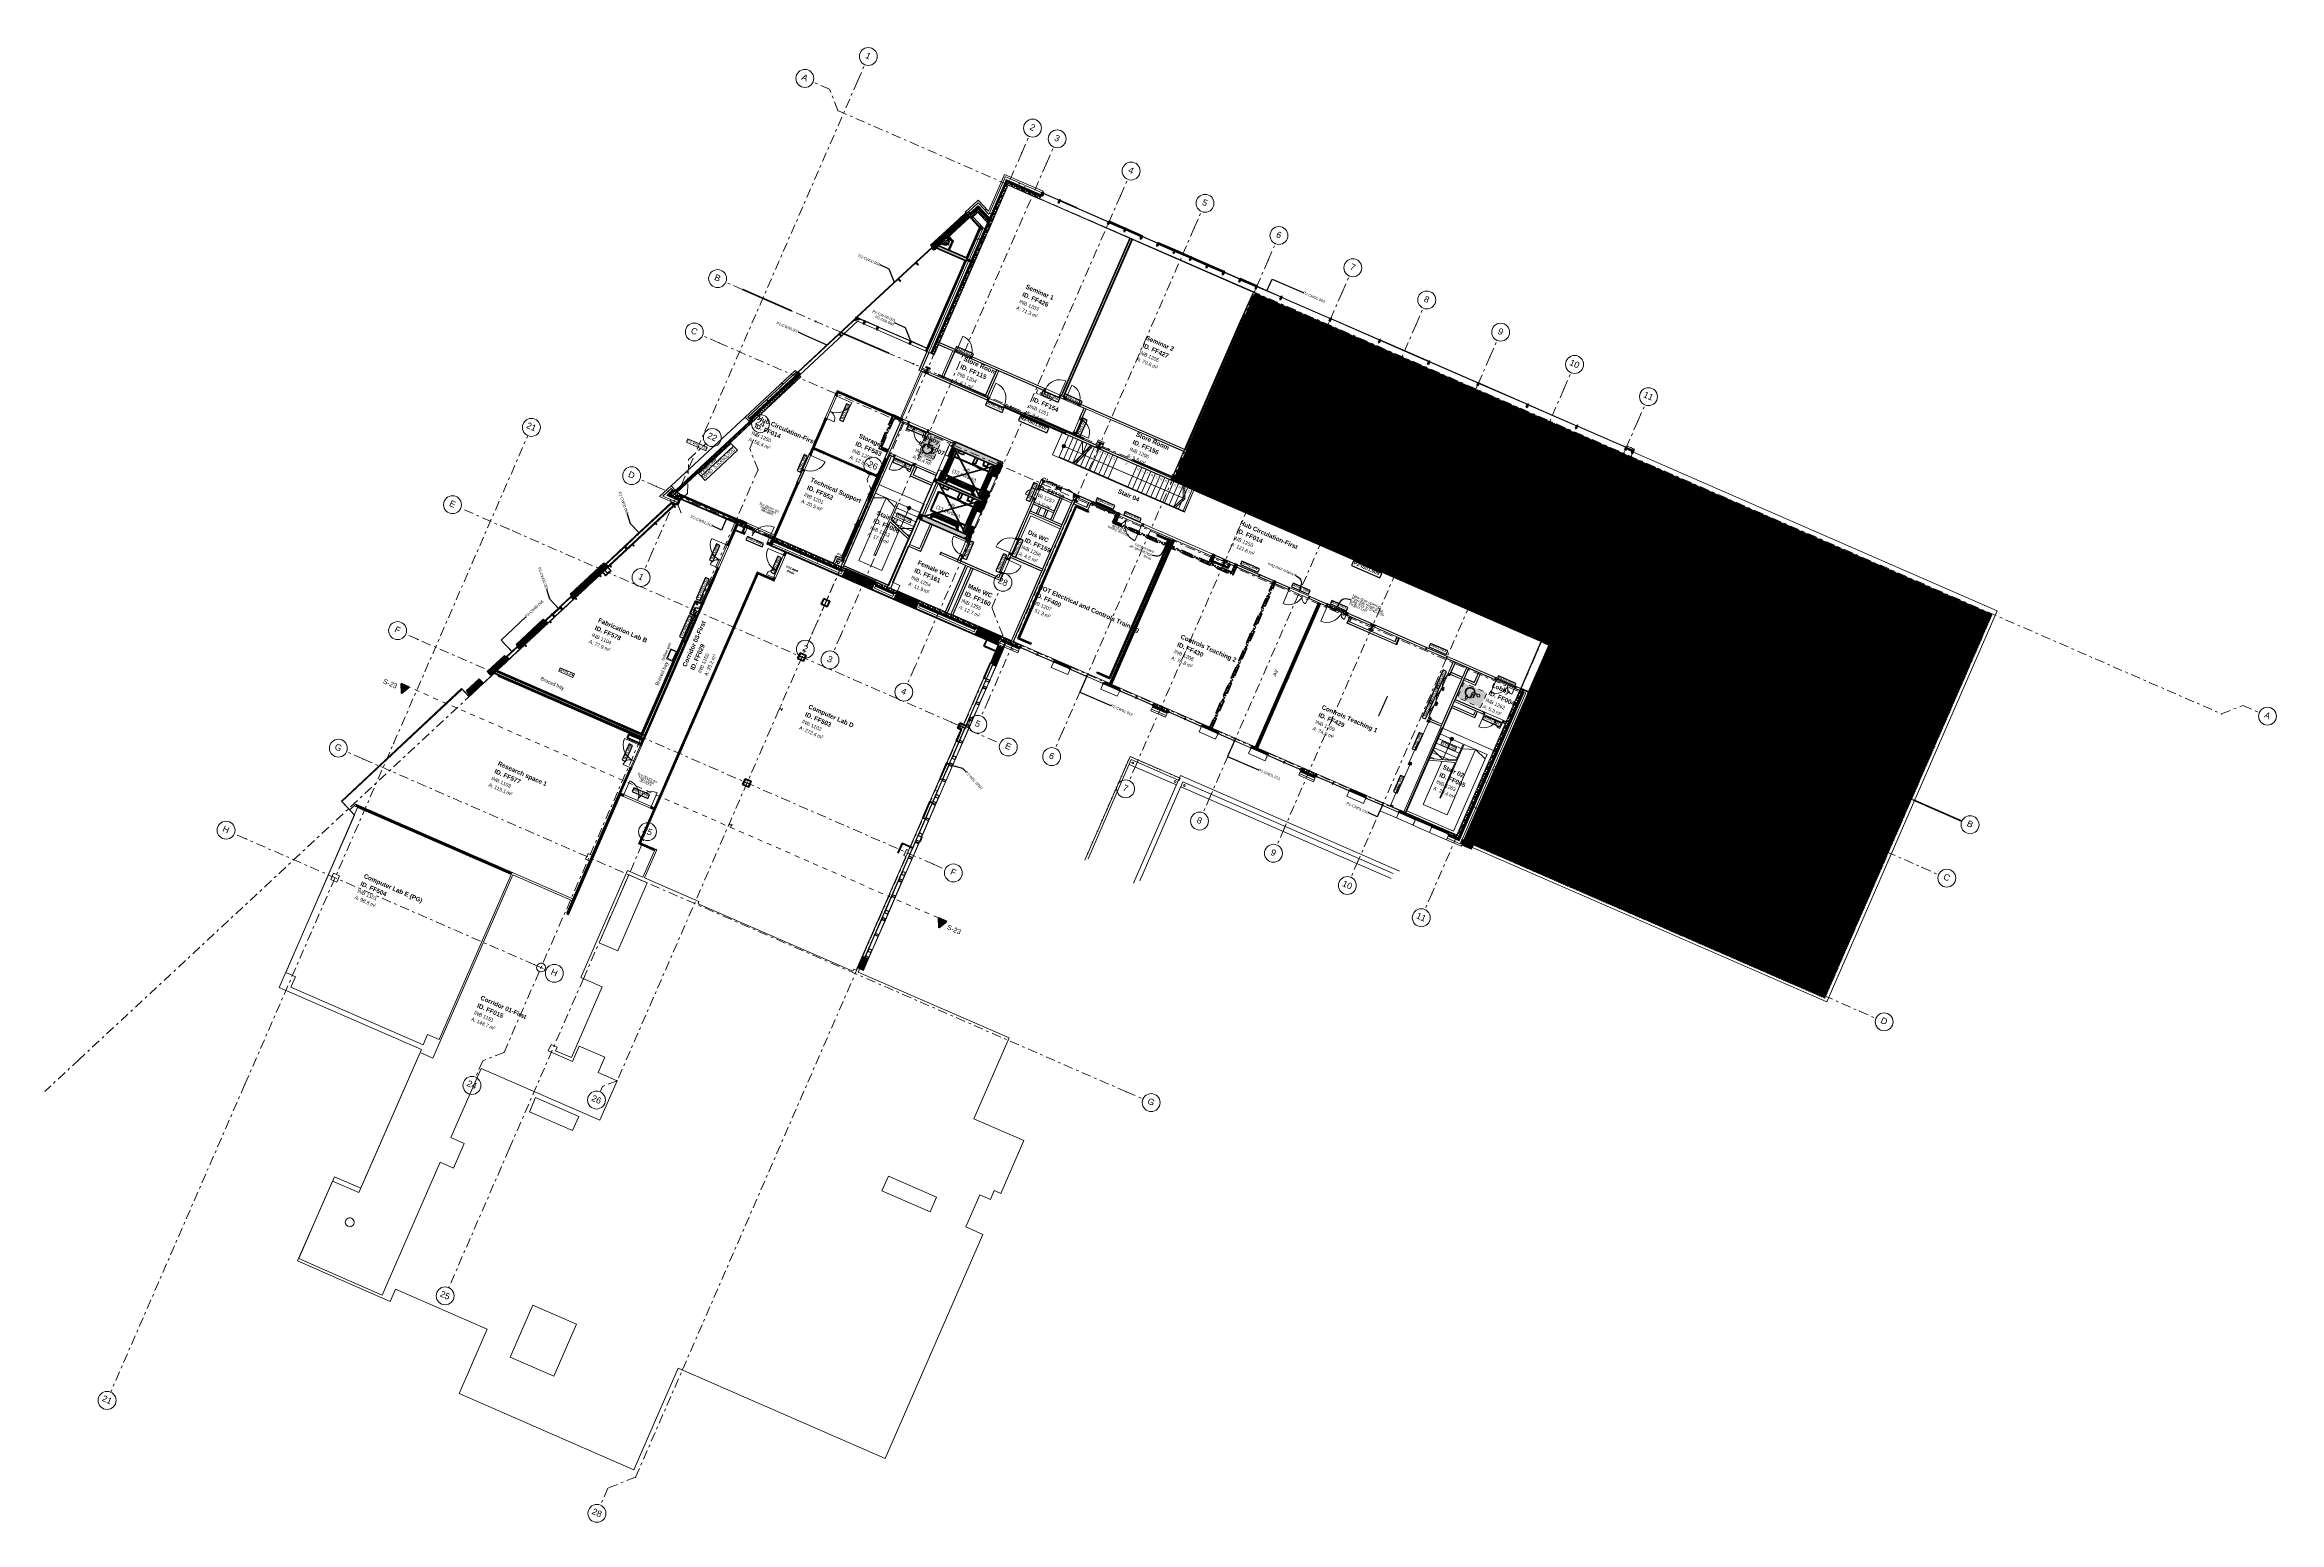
# Model space of a CAD drawing. Header units: millimetres. Extents: x -50172 to 258853, y -59787 to 25069.
# Drawn here: x 134142 to 258853, y -57398 to 25069 of the extents above; entities that cross this region are included whole.
import ezdxf
from ezdxf.enums import TextEntityAlignment as Align

# ---------------------------------------------------------------- set-up
doc = ezdxf.new("R2010")
doc.units = ezdxf.units.MM
doc.header["$MEASUREMENT"] = 0
for name, pattern in [('Dashed', [564.444447, 282.222223, -282.222223]), ('DGN Style 4', [5938.379518, 2967.335175, -1483.667587, 3.709169, -1483.667587]), ('Dot & Dashed', [670.277762, 352.777767, -176.388884, 0, -141.111112]), ('Double Dashed', [1093.611073, 529.166651, -211.666656, 141.111112, -211.666656]), ('Hidden Line', [55, 45, -10]), ('Long Dashed', [1058.333302, 634.99999, -423.333311])]:
    doc.linetypes.add(name, pattern=pattern)
for name, color, linetype, lineweight in [('0_Pen_No__1', 7, 'Continuous', 13), ('A-15-M_Bracing_Pen_No__20', 7, 'Continuous', 0), ('A-15-M_Bracing_Pen_No__88', 8, 'Continuous', 20), ('A-15-MG_Structural_Grid_Pen_No__8', 7, 'Continuous', 35), ('A-20-M_Floor_Slab_Pen_No__89', 8, 'Continuous', 20), ('A-20-M_Roof_Accessory_Pen_No__150', 7, 'Continuous', 0), ('A-20-M_Roof_Pen_No__1', 7, 'Continuous', 13), ('A-20-M_Roof_Pen_No__150', 7, 'Continuous', 0), ('A-25-M_Curtain_Wall_Pen_No__1', 7, 'Continuous', 13), ('A-25-M_Curtain_Wall_Pen_No__85', 8, 'Continuous', 20), ('A-25-M_Wall_Ext_Existing_HUB_Pen_No__1', 7, 'Continuous', 13), ('A-25-M_Wall_Ext_Existing_HUB_Pen_No__195', 7, 'Continuous', 35), ('A-25-M_Wall_Ext_Pen_No__1', 7, 'Continuous', 13), ('A-25-M_Wall_Ext_Pen_No__20', 7, 'Continuous', 0), ('A-25-M_Wall_Ext_Pen_No__4', 7, 'Continuous', 20), ('A-25-M_Wall_Ext_Pen_No__90', 8, 'Continuous', 20), ('A-25-M_Wall_Int_Pen_No__1', 7, 'Continuous', 13), ('A-25-M_Wall_Int_Pen_No__171', 1, 'Continuous', 5), ('A-25-M_Wall_Int_Pen_No__193', 7, 'Continuous', 18), ('A-25-M_Wall_Int_Pen_No__195', 7, 'Continuous', 35), ('A-25-M_Wall_Int_Pen_No__4', 7, 'Continuous', 20), ('A-30-M_Stair_Pen_No__1', 7, 'Continuous', 13), ('A-30-M_Stair_Pen_No__2', 8, 'Continuous', 15), ('A-80-M_Lift_Pen_No__8', 7, 'Continuous', 35), ('A-95-H_Fill_Plan.Fill#1_Pen_No__1', 7, 'Continuous', 13), ('A-95-H_Fill_Plan.Fill_Pen_No__1', 7, 'Continuous', 13), ('A-95-MC_Marker_Section_P2.Marker_Pen_No__1', 7, 'Continuous', 13), ('A-95-MC_Marker_Section_P2.Marker_Pen_No__6', 7, 'Continuous', 35), ('A-95-P_Drawing_Pen_No__2', 8, 'Continuous', 15), ('A-95-P_Text_1_50_GA_Pen_No__1', 7, 'Continuous', 13), ('A-95-P_Text_1_50_GA_Pen_No__85', 8, 'Continuous', 20), ('ArchiCAD Door Markers_Pen_No__1', 7, 'Continuous', 13), ('ArchiCAD Door Markers_Pen_No__5', 7, 'Continuous', 25), ('ArchiCAD Doors_Pen_No__1', 7, 'Continuous', 13), ('ArchiCAD Doors_Pen_No__3', 7, 'Continuous', 18), ('ArchiCAD Window Markers_Pen_No__1', 7, 'Continuous', 13), ('ArchiCAD Window Markers_Pen_No__5', 7, 'Continuous', 25), ('ArchiCAD Windows_Pen_No__1', 7, 'Continuous', 13), ('ArchiCAD Windows_Pen_No__83', 8, 'Continuous', 20), ('ArchiCAD Zone Stamps_Pen_No__9', 7, 'Continuous', 13), ('COLUMN.IFC Import_Pen_No__2', 8, 'Continuous', 15), ('Demolished_A-25-M_Curtain_Wall_Pen_No__175', 1, 'Continuous', 35), ('Demolished_A-25-M_Curtain_Wall_Pen_No__177', 1, 'Continuous', 70), ('Demolished_A-25-M_Wall_Ext_Existing_HUB_Pen_No__175', 1, 'Continuous', 35), ('Demolished_A-25-M_Wall_Ext_Existing_HUB_Pen_No__177', 1, 'Continuous', 70), ('Demolished_A-25-M_Wall_Int_Pen_No__175', 1, 'Continuous', 35), ('Demolished_A-25-M_Wall_Int_Pen_No__177', 1, 'Continuous', 70), ('New_A-20-M_Floor_Slab_Pen_No__89', 8, 'Continuous', 20), ('New_A-20-M_Roof_Pen_No__1', 7, 'Continuous', 13), ('New_A-20-M_Roof_Pen_No__93', 8, 'Continuous', 13), ('New_A-25-M_Curtain_Wall_Pen_No__1', 7, 'Continuous', 13), ('New_A-25-M_Curtain_Wall_Pen_No__155', 5, 'Continuous', 35), ('New_A-25-M_Curtain_Wall_Pen_No__85', 8, 'Continuous', 20), ('New_A-25-M_Curtain_Wall_Pen_No__87', 8, 'Continuous', 20), ('New_A-25-M_Wall_Ext_Existing_HUB_Pen_No__155', 5, 'Continuous', 35), ('New_A-25-M_Wall_Ext_Pen_No__1', 7, 'Continuous', 13), ('New_A-25-M_Wall_Ext_Pen_No__155', 5, 'Continuous', 35), ('New_A-25-M_Wall_Int_Pen_No__1', 7, 'Continuous', 13), ('New_A-25-M_Wall_Int_Pen_No__155', 5, 'Continuous', 35), ('New_A-95-P_Drawing_Pen_No__156', 5, 'Continuous', 50), ('New_A-95-P_Text_1_50_GA_Pen_No__1', 7, 'Continuous', 13), ('New_A-95-P_Text_1_50_GA_Pen_No__85', 8, 'Continuous', 20), ('New_ArchiCAD Door Markers_Pen_No__1', 7, 'Continuous', 13), ('New_ArchiCAD Door Markers_Pen_No__5', 7, 'Continuous', 25), ('New_ArchiCAD Doors_Pen_No__1', 7, 'Continuous', 13), ('New_ArchiCAD Doors_Pen_No__3', 7, 'Continuous', 18), ('New_ArchiCAD Window Markers_Pen_No__1', 7, 'Continuous', 13), ('New_ArchiCAD Window Markers_Pen_No__5', 7, 'Continuous', 25), ('New_ArchiCAD Windows_Pen_No__1', 7, 'Continuous', 13), ('New_ArchiCAD Windows_Pen_No__155', 5, 'Continuous', 35), ('New_ArchiCAD Windows_Pen_No__3', 7, 'Continuous', 18), ('New_ArchiCAD Windows_Pen_No__83', 8, 'Continuous', 20), ('New_ArchiCAD Zone Stamps_Pen_No__6', 7, 'Continuous', 35), ('New_ArchiCAD Zone Stamps_Pen_No__9', 7, 'Continuous', 13)]:
    doc.layers.add(name, color=color, linetype=linetype, lineweight=lineweight)
for name, color, linetype in [('A-05-M_Gross_Int_Circulation', 7, 'Continuous'), ('A-05-M_Gross_Int_Plant', 7, 'Continuous'), ('A-15-M_Bracing', 7, 'Continuous'), ('A-15-M_Column_Int', 7, 'Continuous'), ('A-15-MG_Structural_Grid', 7, 'Continuous'), ('A-20-M_Floor_Slab', 7, 'Continuous'), ('A-25-M_Curtain_Wall', 7, 'Continuous'), ('A-25-M_Wall_Ext', 7, 'Continuous'), ('A-25-M_Wall_Ext_Existing_HUB', 7, 'Continuous'), ('A-25-M_Wall_Int', 7, 'Continuous'), ('A-35-M_FFE-Zone', 7, 'Continuous'), ('A-95-MC_Marker_Section_P2.Marker', 7, 'Continuous'), ('A-95-P_Drawing', 7, 'Continuous'), ('ArchiCAD Door Markers', 7, 'Continuous'), ('ArchiCAD Doors', 7, 'Continuous'), ('ArchiCAD Window Markers', 7, 'Continuous'), ('ArchiCAD Windows', 7, 'Continuous'), ('COLUMN.IFC Import', 7, 'Continuous'), ('Demolished_A-25-M_Curtain_Wall', 7, 'Continuous'), ('Demolished_A-25-M_Wall_Ext_Existing_HUB', 7, 'Continuous'), ('Demolished_A-25-M_Wall_Int', 7, 'Continuous'), ('New_A-05-M_Gross_Int_Circulation', 7, 'Continuous'), ('New_A-15-MG_Structural_Grid_Phase_2', 7, 'Continuous'), ('New_A-20-M_Floor_Slab', 7, 'Continuous'), ('New_A-20-M_Roof', 7, 'Continuous'), ('New_A-25-M_Curtain_Wall', 7, 'Continuous'), ('New_A-25-M_Wall_Ext', 7, 'Continuous'), ('New_A-25-M_Wall_Int', 7, 'Continuous'), ('New_A-35-M_FFE-Zone', 7, 'Continuous'), ('New_A-35-M_FFE_Fixed', 7, 'Continuous'), ('New_ArchiCAD Door Markers', 7, 'Continuous'), ('New_ArchiCAD Doors', 7, 'Continuous'), ('New_ArchiCAD Window Markers', 7, 'Continuous'), ('New_ArchiCAD Windows', 7, 'Continuous')]:
    doc.layers.add(name, color=color, linetype=linetype)
for name, color, linetype, lineweight, true_color in [('A-05-M_Gross_Int_Circulation_Pen_No__74', 7, 'Continuous', 20, 0x606060), ('A-05-M_Gross_Int_Plant_Pen_No__74', 7, 'Continuous', 20, 0x606060), ('A-15-M_Bracing_Pen_No__28', 7, 'Continuous', 50, 0x2a2a2a), ('A-15-M_Bracing_Pen_No__81', 7, 'Continuous', 20, 0x6a6a6a), ('A-15-M_Column_Int_Pen_No__28', 7, 'Continuous', 50, 0x2a2a2a), ('A-15-MG_Structural_Grid_Pen_No__163', 7, 'Continuous', 0, 0x750077), ('A-25-M_Curtain_Wall_Pen_No__144', 7, 'Continuous', 0, 0xc8c8c8), ('A-25-M_Curtain_Wall_Pen_No__165', 7, 'Continuous', 0, 0x006060), ('A-25-M_Curtain_Wall_Pen_No__27', 7, 'Continuous', 50, 0x2a2a2a), ('A-25-M_Curtain_Wall_Pen_No__43', 7, 'Continuous', 30, 0x444444), ('A-25-M_Curtain_Wall_Pen_No__46', 7, 'Continuous', 35, 0x444444), ('A-25-M_Wall_Ext_Existing_HUB_Pen_No__103', 7, 'Continuous', 15, 0xa6a6a6), ('A-25-M_Wall_Ext_Existing_HUB_Pen_No__107', 7, 'Continuous', 15, 0xa6a6a6), ('A-25-M_Wall_Ext_Existing_HUB_Pen_No__43', 7, 'Continuous', 30, 0x444444), ('A-25-M_Wall_Ext_Pen_No__107', 7, 'Continuous', 15, 0xa6a6a6), ('A-25-M_Wall_Ext_Pen_No__147', 7, 'Continuous', 0, 0x606060), ('A-25-M_Wall_Ext_Pen_No__27', 7, 'Continuous', 50, 0x2a2a2a), ('A-25-M_Wall_Ext_Pen_No__28', 7, 'Continuous', 50, 0x2a2a2a), ('A-25-M_Wall_Ext_Pen_No__63', 7, 'Continuous', 20, 0x606060), ('A-25-M_Wall_Ext_Pen_No__64', 7, 'Continuous', 20, 0x606060), ('A-25-M_Wall_Ext_Pen_No__69', 7, 'Continuous', 20, 0x606060), ('A-25-M_Wall_Int_Pen_No__102', 7, 'Continuous', 15, 0xcccccc), ('A-25-M_Wall_Int_Pen_No__107', 7, 'Continuous', 15, 0xa6a6a6), ('A-25-M_Wall_Int_Pen_No__27', 7, 'Continuous', 50, 0x2a2a2a), ('A-35-M_FFE-Zone_Pen_No__74', 7, 'Continuous', 20, 0x606060), ('A-95-H_Fill_Plan.Fill#1_Pen_No__61', 7, 'Continuous', 20, 0x6a6a6a), ('A-95-MC_Marker_Section_P2.Marker_Pen_No__25', 7, 'Continuous', 50, 0x2a2a2a), ('ArchiCAD Doors_Pen_No__23', 7, 'Continuous', 30, 0x2a2a2a), ('ArchiCAD Doors_Pen_No__27', 7, 'Continuous', 50, 0x2a2a2a), ('ArchiCAD Doors_Pen_No__43', 7, 'Continuous', 30, 0x444444), ('ArchiCAD Doors_Pen_No__63', 7, 'Continuous', 20, 0x606060), ('ArchiCAD Windows_Pen_No__23', 7, 'Continuous', 30, 0x2a2a2a), ('ArchiCAD Windows_Pen_No__43', 7, 'Continuous', 30, 0x444444), ('New_A-05-M_Gross_Int_Circulation_Pen_No__74', 7, 'Continuous', 20, 0x606060), ('New_A-15-MG_Structural_Grid_Phase_2_Pen_No__222', 7, 'Continuous', 13, 0x65af33), ('New_A-25-M_Curtain_Wall_Pen_No__27', 7, 'Continuous', 50, 0x2a2a2a), ('New_A-25-M_Curtain_Wall_Pen_No__46', 7, 'Continuous', 35, 0x444444), ('New_A-25-M_Wall_Ext_Existing_HUB_Pen_No__27', 7, 'Continuous', 50, 0x2a2a2a), ('New_A-25-M_Wall_Ext_Pen_No__63', 7, 'Continuous', 20, 0x606060), ('New_A-25-M_Wall_Int_Pen_No__107', 7, 'Continuous', 15, 0xa6a6a6), ('New_A-25-M_Wall_Int_Pen_No__27', 7, 'Continuous', 50, 0x2a2a2a), ('New_A-35-M_FFE-Zone_Pen_No__74', 7, 'Continuous', 20, 0x606060), ('New_A-35-M_FFE_Fixed_Pen_No__75', 7, 'Continuous', 20, 0x606060), ('New_A-95-M-SFS_Edge_Pen_No__252', 7, 'Continuous', 13, 0xe8e8e8), ('New_ArchiCAD Doors_Pen_No__23', 7, 'Continuous', 30, 0x2a2a2a), ('New_ArchiCAD Doors_Pen_No__27', 7, 'Continuous', 50, 0x2a2a2a), ('New_ArchiCAD Doors_Pen_No__43', 7, 'Continuous', 30, 0x444444), ('New_ArchiCAD Doors_Pen_No__63', 7, 'Continuous', 20, 0x606060), ('New_ArchiCAD Windows_Pen_No__23', 7, 'Continuous', 30, 0x2a2a2a), ('New_ArchiCAD Windows_Pen_No__43', 7, 'Continuous', 30, 0x444444), ('New_ArchiCAD Windows_Pen_No__63', 7, 'Continuous', 20, 0x606060)]:
    doc.layers.add(name, color=color, linetype=linetype, lineweight=lineweight, true_color=true_color)
doc.styles.add('GENERATED_STYLE_1', font='')
doc.styles.add('GENERATED_STYLE_2', font='')
doc.styles.add('GENERATED_STYLE_3', font='')
doc.styles.add('GENERATED_STYLE_4', font='')
doc.styles.get('GENERATED_STYLE_1').set_extended_font_data('Arial', bold=True)
doc.styles.get('GENERATED_STYLE_2').set_extended_font_data('Swis721 BT', bold=True)
doc.styles.get('GENERATED_STYLE_3').set_extended_font_data('Arial')
doc.styles.get('GENERATED_STYLE_4').set_extended_font_data('Swis721 BT')
doc.linetypes.add('Double Slash', pattern='A,0,[2,EC-MA-00-01-DR-A-00364 Phase 2 Hub First Floor GA-S2-P181.Shx,S=15.679012,R=0,X=0,Y=0],-1975.555563,0', length=1975.555563)
doc.dimstyles.new('GENERATED_STYLE__1', dxfattribs={"dimtxt": 0.18, "dimasz": 273.6, "dimexe": 0.18, "dimexo": 0.0625, "dimgap": 0.09, "dimtad": 0, "dimtih": 1, "dimtoh": 1, "dimdec": 4, "dimzin": 0, "dimdsep": 46, "dimcen": 0.09, "dimadec": 0, "dimazin": 0, "dimtfac": 1, "dimtdec": 4, "dimtmove": 0, "dimatfit": 3, "dimldrblk": 'ARROWHEAD_5', "dimfxl": 1, "dimtolj": 1, "dimtzin": 0, "dimarcsym": 0})
doc.dimstyles.new('GENERATED_STYLE__2', dxfattribs={"dimtxt": 0.18, "dimasz": 182.4, "dimexe": 0.18, "dimexo": 0.0625, "dimgap": 0.09, "dimtad": 0, "dimtih": 1, "dimtoh": 1, "dimdec": 4, "dimzin": 0, "dimdsep": 46, "dimcen": 0.09, "dimadec": 0, "dimazin": 0, "dimtfac": 1, "dimtdec": 4, "dimtmove": 0, "dimatfit": 3, "dimldrblk": 'ARROWHEAD_5', "dimfxl": 1, "dimtolj": 1, "dimtzin": 0, "dimarcsym": 0})
pattern_1 = [(45, (168558.73, 0), (-35.35534, 35.35534), []), (135, (168558.73, 0), (35.35534, 35.35534), [])]
pattern_2 = [(60, (168558.73, 0), (-43.30127, 25), []), (120, (168558.73, 0), (43.30127, 25), [])]
pattern_3 = [(45, (168558.73, 0), (-91.92388, 91.92388), []), (135, (168558.73, 0), (91.92388, 91.92388), [])]
pattern_4 = [(103.994, (168558.7, 0), (-1137.956, 451.319), [0, -965.2, 0, -1079.5, 0, -1031.875]), (73.994, (168558.7, 0), (-1195.13, 1745.31), [0, -520.7, 0, -869.95, 0, -333.375]), (33.994, (168247.2, -716.2), (785.414, 1814.82), [0, -317.5, 0, -1143, 0, -1492.25]), (23.994, (168247.2, -716.2), (250.276, 1972.774), [0, -158.75, 0, -749.3, 0, -857.25])]
pattern_5 = [(0, (168558.73, 0), (0, 130), []), (90, (168558.73, 0), (-130, 0), [])]
pattern_6 = [(246.4404, (168558.73, 0), (-158.7676, 69.2305), [0, -100]), (246.4404, (168618.13, -80.45), (-158.7676, 69.2305), [0, -100])]
pattern_7 = [(286.3, (0, 0), (-3213820, 11866500), [3000, -14992680]), (309.93, (992000, -2522800), (-1760680, 765780), [4670, -4288600]), (111.49, (-168200, -712500), (765800, 1760700), [7100, -2708200]), (111.49, (-238700, -1062700), (765800, 1760700), [7100, -2708200]), (111.49, (-566500, -1578300), (765800, 1760700), [7100, -2708200]), (111.49, (-655700, -1708100), (765800, 1760700), [7100, -2708200]), (111.494, (-465300, -1834400), (765800, 1760700), [7100, -2708200]), (111.494, (-104200, -1931700), (765800, 1760700), [7100, -2708200]), (111.494, (257800, -2002000), (765800, 1760700), [7100, -2708200]), (183.06, (-194600, -886000), (2526450, 994900), [11200, -4282100]), (183.06, (-349700, -1079650), (2526450, 994900), [11200, -4282100]), (183.06, (116350, -2076500), (2526450, 994900), [11200, -4282100]), (111.49, (-350400, -1231700), (765800, 1760700), [7100, -2708200]), (111.49, (-502900, -1720200), (765800, 1760700), [7100, -2708200]), (111.494, (-274000, -1895900), (765800, 1760700), [7100, -2708200]), (111.494, (322000, -2155100), (765800, 1760700), [7100, -2708200]), (48.06, (-367140, -1412600), (765780, 1760680), [10500, -6061050]), (48.06, (-236400, -1671930), (765780, 1760680), [10520, -6061050]), (48.06, (-93300, -549600), (765800, 1760700), [10500, -6061050]), (48.06, (189050, -378800), (765800, 1760700), [10500, -6061050]), (48.06, (50600, -207200), (765800, 1760700), [10500, -6061050]), (48.06, (563700, -450600), (765800, 1760700), [10500, -6061050]), (48.06, (904800, -517960), (765780, 1760680), [10500, -6061050]), (48.06, (1265960, -877540), (765780, 1760680), [10500, -6061050]), (48.06, (1482600, -916100), (765780, 1760680), [10520, -6061050]), (48.06, (1273060, -1199550), (765780, 1760680), [10520, -6061050]), (48.06, (1211900, -1491860), (765780, 1760680), [10520, -6061050]), (48.06, (943500, -1689000), (765780, 1760680), [10520, -6061050]), (48.06, (1016600, -1999200), (765780, 1760680), [10520, -6061050]), (48.06, (801000, -2133260), (765780, 1760680), [10520, -6061050]), (48.06, (807600, -2293060), (765780, 1760680), [10520, -6061050]), (48.06, (630500, -2291960), (765780, 1760680), [10520, -6061050]), (48.06, (151700, -1607900), (765780, 1760680), [10520, -6061050]), (48.06, (70000, -1177460), (765780, 1760680), [10500, -6061050]), (48.06, (631750, -935800), (765780, 1760680), [10500, -6061050]), (48.06, (986700, -1181300), (765780, 1760680), [10500, -6061050]), (48.06, (850600, -1436000), (765780, 1760680), [10520, -6061050]), (48.06, (409300, -1365550), (765780, 1760680), [10500, -6061050]), (48.06, (488700, -1638000), (765780, 1760680), [10520, -6061050]), (48.06, (565600, -1787900), (765780, 1760680), [10520, -6061050]), (48.06, (297900, -886800), (765780, 1760680), [10500, -6061050]), (48.06, (277700, -629950), (765800, 1760700), [10500, -6061050]), (111.494, (551400, -2107800), (765800, 1760700), [7100, -2708200]), (111.494, (998900, -2140500), (765800, 1760700), [7100, -2708200]), (111.49, (707000, -1598400), (765800, 1760700), [7100, -2708200]), (111.494, (1193500, -1658100), (765800, 1760700), [7100, -2708200]), (111.49, (691100, -1191600), (765800, 1760700), [7100, -2708200]), (111.49, (1263300, -1334100), (765800, 1760700), [7100, -2708200]), (111.49, (979600, -866500), (765800, 1760700), [7100, -2708200]), (111.49, (1307600, -730700), (765800, 1760700), [7100, -2708200]), (111.49, (640400, -526600), (765800, 1760700), [7100, -2708200]), (111.49, (694500, -717200), (765800, 1760700), [7100, -2708200]), (111.49, (314700, -283700), (765800, 1760700), [7100, -2708200]), (111.49, (167600, -528500), (765800, 1760700), [7100, -2708200]), (111.49, (12400, -430600), (765800, 1760700), [7100, -2708200]), (111.49, (67100, -748000), (765800, 1760700), [7100, -2708200]), (111.49, (344000, -1091200), (765800, 1760700), [7100, -2708200]), (111.49, (29600, -939300), (765800, 1760700), [7100, -2708200]), (111.49, (438400, -757700), (765800, 1760700), [7100, -2708200]), (111.49, (-42600, -1373600), (765800, 1760700), [7100, -2708200]), (169.023, (65740, -1702860), (-7808487, 1302433), [10530, -17691000]), (169.023, (1133700, -1883880), (-7808487, 1302433), [10530, -17691000]), (169.023, (1445740, -1224800), (-7808487, 1302433), [10530, -17691000]), (169.023, (1047320, -1405880), (-7808487, 1302433), [10530, -17691000]), (169.023, (180300, -1357830), (-7808487, 1302433), [10530, -17691000]), (169.023, (-432670, -1577200), (-7808487, 1302433), [10530, -17691000]), (169.023, (223600, -966600), (-7808487, 1302433), [10530, -17691000]), (169.023, (1136430, -1014340), (-7808487, 1302433), [10530, -17691000]), (169.023, (1524220, -1021000), (-7808487, 1302433), [10530, -17691000]), (169.023, (1135220, -608810), (-7808487, 1302433), [10530, -17691000]), (169.023, (893470, -721350), (-7808487, 1302433), [10530, -17691000]), (169.023, (840820, -1017380), (-7808487, 1302433), [10530, -17691000]), (169.023, (46180, -1841170), (-7808487, 1302433), [10530, -17691000]), (169.023, (407640, -1861700), (-7808487, 1302433), [10530, -17691000]), (169.023, (845750, -1951000), (-7808487, 1302433), [10530, -17691000]), (48.06, (1350950, -1429200), (765780, 1760680), [10520, -6061050]), (48.06, (1140700, -2005970), (765780, 1760680), [10520, -6061050]), (48.06, (978100, -2309850), (765780, 1760680), [10520, -6061050]), (48.06, (198750, -158600), (765800, 1760700), [10500, -6061050]), (48.06, (458460, -261400), (765800, 1760700), [10500, -6061050]), (48.06, (772750, -448730), (765780, 1760680), [10500, -6061050]), (48.06, (1481360, -686060), (765780, 1760680), [10520, -6061050]), (48.06, (1667650, -817700), (765780, 1760680), [10520, -6061050]), (48.06, (1651400, -901750), (765780, 1760680), [10520, -6061050])]

# ---------------------------------------------------------------- blocks, each defined once
blk = doc.blocks.new('Circulation_INB 1250_15_3', base_point=(227458, -14531))
at = {"layer": 'New_A-05-M_Gross_Int_Circulation_Pen_No__74', "linetype": 'Continuous'}
for p, q in [((218089, -8435), (216950, -11047)), ((238144, -17180), (218089, -8435)), ((216950, -11047), (237005, -19792)), ((237005, -19792), (238144, -17180))]:
    blk.add_line(p, q, dxfattribs=at)
at = {"layer": 'New_ArchiCAD Zone Stamps_Pen_No__9'}
for tag, height, style, p in [('zoneNameLine2', 250, 'GENERATED_STYLE_1', (226908, -13609)), ('ROOM_NAME', 250, 'GENERATED_STYLE_1', (227097, -13177)), ('measuredAreaCode', 200, 'GENERATED_STYLE_3', (226563, -14389)), ('ROOM_NUMBER', 200, 'GENERATED_STYLE_3', (226720, -14029)), ('DUMMY_649', 200, 'GENERATED_STYLE_3', (226870, -14524)), ('DUMMY_650', 200, 'GENERATED_STYLE_3', (227359, -14737)), ('DUMMY_651', 133, 'GENERATED_STYLE_3', (227639, -14843))]:
    blk.add_attdef(tag, text='', height=height, rotation=336.44041, dxfattribs=dict(at, style=style)).set_placement(p, align=Align.TOP_LEFT)
blk = doc.blocks.new('Controls Training Room_INB 1210_16_3', base_point=(217776, -15897))
at = {"layer": 'New_A-35-M_FFE-Zone_Pen_No__74', "linetype": 'Continuous'}
for p, q in [((216874, -11222), (213331, -19346)), ((221550, -13260), (216874, -11222)), ((218007, -21385), (221550, -13260)), ((213331, -19346), (218007, -21385))]:
    blk.add_line(p, q, dxfattribs=at)
at = {"layer": 'New_ArchiCAD Zone Stamps_Pen_No__9'}
for tag, height, style, p in [('zoneNameLine2', 250, 'GENERATED_STYLE_1', (216257, -14553)), ('ROOM_NAME', 250, 'GENERATED_STYLE_1', (216446, -14121)), ('measuredAreaCode', 200, 'GENERATED_STYLE_3', (215912, -15334)), ('ROOM_NUMBER', 200, 'GENERATED_STYLE_3', (216069, -14973)), ('DUMMY_649', 200, 'GENERATED_STYLE_3', (216219, -15468)), ('DUMMY_650', 200, 'GENERATED_STYLE_3', (216709, -15681)), ('DUMMY_651', 133, 'GENERATED_STYLE_3', (216988, -15787))]:
    blk.add_attdef(tag, text='', height=height, rotation=336.44041, dxfattribs=dict(at, style=style)).set_placement(p, align=Align.TOP_LEFT)
blk = doc.blocks.new('Wall_47_3', base_point=(213887, -19572))
at = {"layer": 'New_A-25-M_Wall_Ext_Pen_No__155', "linetype": 'Continuous'}
h = blk.add_hatch(dxfattribs=at)
h.set_pattern_fill('Grid_5x5_Diagonal_0003', color=256, style=0, pattern_type=2)
h.set_pattern_definition(pattern_1)
h.paths.add_polyline_path([(213224, -19593), (213222, -19597), (213772, -19837), (213774, -19833), (213810, -19750), (213812, -19745), (213817, -19734), (213877, -19596), (213882, -19584), (213887, -19572), (213337, -19333), (213332, -19345), (213327, -19356), (213267, -19494), (213262, -19505), (213260, -19510)])
at = {"layer": 'New_A-25-M_Wall_Ext_Pen_No__1', "linetype": 'Continuous', "flags": 128}
for points in [[(213222, -19597), (213772, -19837)], [(213887, -19572), (213337, -19333)], [(213772, -19837), (213774, -19833)], [(213774, -19833), (213810, -19750)], [(213810, -19750), (213812, -19745)], [(213812, -19745), (213817, -19734)], [(213817, -19734), (213877, -19596)], [(213877, -19596), (213882, -19584)], [(213882, -19584), (213887, -19572)]]:
    blk.add_lwpolyline(points, dxfattribs=at)
blk = doc.blocks.new('Wall_48_3', base_point=(185541, 15693))
at = {"layer": 'New_A-25-M_Wall_Ext_Pen_No__155', "linetype": 'Continuous'}
h = blk.add_hatch(dxfattribs=at)
h.set_pattern_fill('Grid_5x5_Diagonal_0003', color=256, style=0, pattern_type=2)
h.set_pattern_definition(pattern_1)
h.paths.add_polyline_path([(185541, 15693), (183585, 13878), (183588, 13874), (183697, 13757), (183701, 13753), (183709, 13744), (183712, 13742), (183809, 13636), (183812, 13634), (183820, 13625), (184234, 14009), (184230, 14015), (184229, 14021), (184228, 14025), (184217, 14092), (184235, 14168), (184281, 14231), (184347, 14272), (184424, 14284), (184491, 14269), (184495, 14268), (184500, 14266), (184507, 14262), (185776, 15440), (185767, 15449), (185765, 15451), (185667, 15557), (185665, 15559), (185657, 15568), (185653, 15572), (185544, 15690)])
at = {"layer": 'New_A-25-M_Wall_Ext_Pen_No__1', "linetype": 'Continuous', "flags": 128}
for points in [[(185541, 15693), (183585, 13878)], [(184507, 14262), (185776, 15440)], [(185776, 15440), (185541, 15693)], [(183585, 13878), (183820, 13625)], [(183820, 13625), (184234, 14009)]]:
    blk.add_lwpolyline(points, dxfattribs=at)
blk = doc.blocks.new('Corridor 03-First_INB 1150_17_3', base_point=(171311, -8740))
at = {"layer": 'New_A-05-M_Gross_Int_Circulation_Pen_No__74', "linetype": 'Continuous'}
for p, q in [((172818, -1745), (166292, -16710)), ((173186, -1905), (172818, -1745)), ((173272, -1710), (173186, -1905)), ((174770, -2363), (173272, -1710)), ((174559, -2847), (174770, -2363)), ((175448, -3235), (174559, -2847)), ((174793, -4738), (175448, -3235)), ((168159, -17524), (173904, -4351)), ((173904, -4351), (174793, -4738)), ((166292, -16710), (168159, -17524))]:
    blk.add_line(p, q, dxfattribs=at)
at = {"layer": 'New_ArchiCAD Zone Stamps_Pen_No__6'}
for tag, height, style, p in [('ROOM_NAME', 250, 'GENERATED_STYLE_1', (169717, -9578)), ('zoneNameLine2', 250, 'GENERATED_STYLE_1', (170149, -9766)), ('ROOM_NUMBER', 200, 'GENERATED_STYLE_3', (170581, -9943)), ('measuredAreaCode', 200, 'GENERATED_STYLE_3', (170941, -10100)), ('DUMMY_649', 200, 'GENERATED_STYLE_3', (171075, -9793)), ('DUMMY_650', 200, 'GENERATED_STYLE_3', (171289, -9303)), ('DUMMY_651', 133, 'GENERATED_STYLE_3', (171411, -9009))]:
    blk.add_attdef(tag, text='', height=height, rotation=66.44041, dxfattribs=dict(at, style=style)).set_placement(p, align=Align.TOP_LEFT)
blk = doc.blocks.new('Corridor 01-First_INB 1151_18_3', base_point=(159318, -29522))
at = {"layer": 'New_A-05-M_Gross_Int_Circulation_Pen_No__74', "linetype": 'Continuous'}
for p, q in [((166286, -16816), (163370, -23503)), ((168118, -17615), (166286, -16816)), ((167285, -19529), (168118, -17615)), ((168174, -19917), (167285, -19529)), ((167531, -21392), (168174, -19917)), ((164071, -26991), (166674, -21019)), ((166674, -21019), (167531, -21392)), ((160276, -21257), (155811, -31497)), ((163603, -22708), (160276, -21257)), ((163275, -23461), (163603, -22708)), ((163370, -23503), (163275, -23461)), ((165260, -27512), (164071, -26991)), ((163538, -31463), (165260, -27512)), ((162246, -31085), (162401, -30729)), ((163592, -31672), (162246, -31085)), ((162401, -30729), (162741, -30877)), ((162741, -30877), (162654, -31077)), ((162654, -31077), (163538, -31463)), ((163964, -30819), (163592, -31672)), ((165396, -31444), (163964, -30819)), ((155090, -31183), (151677, -38996)), ((155811, -31497), (155090, -31183)), ((156813, -35927), (158496, -32068)), ((158496, -32068), (165128, -34960)), ((165024, -32296), (165396, -31444)), ((166087, -32760), (165024, -32296)), ((165128, -34960), (166087, -32760)), ((157561, -36253), (156813, -35927)), ((152982, -44712), (156213, -37302)), ((156213, -37302), (156962, -37628)), ((156962, -37628), (157561, -36253)), ((150201, -38358), (149544, -39879)), ((151677, -38996), (150201, -38358)), ((149539, -39877), (148318, -42678)), ((149544, -39879), (149539, -39877)), ((148318, -42678), (149795, -43322)), ((149795, -43322), (152982, -44712))]:
    blk.add_line(p, q, dxfattribs=at)
for centre, start, end in [((161842, -26436), 156.45252, 336.4283), ((161842, -26436), 336.4283, 156.45252), ((151164, -40653), 156.45252, 336.4283), ((151164, -40653), 336.4283, 156.45252)]:
    blk.add_arc(centre, 245, start, end, dxfattribs=at)
at = {"layer": 'New_ArchiCAD Zone Stamps_Pen_No__9'}
for tag, height, style, p in [('zoneNameLine2', 250, 'GENERATED_STYLE_1', (158349, -28418)), ('ROOM_NAME', 250, 'GENERATED_STYLE_1', (158537, -27985)), ('measuredAreaCode', 200, 'GENERATED_STYLE_3', (158003, -29198)), ('ROOM_NUMBER', 200, 'GENERATED_STYLE_3', (158161, -28838)), ('DUMMY_649', 200, 'GENERATED_STYLE_3', (158311, -29332)), ('DUMMY_650', 200, 'GENERATED_STYLE_3', (158940, -29607)), ('DUMMY_651', 133, 'GENERATED_STYLE_3', (159219, -29713))]:
    blk.add_attdef(tag, text='', height=height, rotation=336.44041, dxfattribs=dict(at, style=style)).set_placement(p, align=Align.TOP_LEFT)
blk = doc.blocks.new('Computer Lab E (PG)_INB 1101_19_3', base_point=(153154, -22880))
at = {"layer": 'New_A-35-M_FFE-Zone_Pen_No__74', "linetype": 'Continuous'}
for p, q in [((151607, -17510), (147592, -26719)), ((160172, -21245), (151607, -17510)), ((150102, -21521), (150252, -21177)), ((150252, -21177), (150589, -21324)), ((150439, -21668), (150102, -21521)), ((150589, -21324), (150439, -21668)), ((156156, -30453), (160172, -21245)), ((147592, -26719), (148135, -26956)), ((148135, -26956), (147881, -27537)), ((147881, -27537), (155258, -30754)), ((155258, -30754), (155512, -30172)), ((155512, -30172), (156156, -30453))]:
    blk.add_line(p, q, dxfattribs=at)
at = {"layer": 'New_ArchiCAD Zone Stamps_Pen_No__9'}
for tag, height, style, p in [('ROOM_NAME', 250, 'GENERATED_STYLE_1', (152025, -21191)), ('ROOM_NUMBER', 200, 'GENERATED_STYLE_3', (151648, -22044)), ('zoneNameLine2', 250, 'GENERATED_STYLE_1', (151836, -21623)), ('measuredAreaCode', 200, 'GENERATED_STYLE_3', (151491, -22404)), ('DUMMY_649', 200, 'GENERATED_STYLE_3', (151798, -22538)), ('DUMMY_650', 200, 'GENERATED_STYLE_3', (152287, -22752)), ('DUMMY_651', 133, 'GENERATED_STYLE_3', (152567, -22858))]:
    blk.add_attdef(tag, text='', height=height, rotation=336.44041, dxfattribs=dict(at, style=style)).set_placement(p, align=Align.TOP_LEFT)
blk = doc.blocks.new('Research space 1_INB 1103_20_3', base_point=(162001, -12753))
at = {"layer": 'New_A-35-M_FFE-Zone_Pen_No__74', "linetype": 'Continuous'}
for p, q in [((157400, -10860), (150703, -17143)), ((157821, -11313), (157400, -10860)), ((159203, -10027), (157821, -11313)), ((167550, -13666), (159203, -10027)), ((164711, -20177), (167550, -13666)), ((150703, -17143), (151167, -17642)), ((151167, -17642), (151507, -17326)), ((151507, -17326), (163647, -22618)), ((163647, -22618), (164569, -20502)), ((164325, -20396), (164467, -20071)), ((164569, -20502), (164325, -20396)), ((164467, -20071), (164711, -20177))]:
    blk.add_line(p, q, dxfattribs=at)
at = {"layer": 'New_ArchiCAD Zone Stamps_Pen_No__9'}
for tag, height, style, p in [('ROOM_NAME', 250, 'GENERATED_STYLE_1', (159505, -14912)), ('measuredAreaCode', 200, 'GENERATED_STYLE_3', (158971, -16125)), ('ROOM_NUMBER', 200, 'GENERATED_STYLE_3', (159128, -15765)), ('zoneNameLine2', 250, 'GENERATED_STYLE_1', (159316, -15344)), ('DUMMY_649', 200, 'GENERATED_STYLE_3', (159278, -16259)), ('DUMMY_650', 200, 'GENERATED_STYLE_3', (159889, -16525)), ('DUMMY_651', 133, 'GENERATED_STYLE_3', (160168, -16632))]:
    blk.add_attdef(tag, text='', height=height, rotation=336.44041, dxfattribs=dict(at, style=style)).set_placement(p, align=Align.TOP_LEFT)
blk = doc.blocks.new('Computer Lab D_INB 1102_21_3', base_point=(171496, -13266))
at = {"layer": 'New_A-35-M_FFE-Zone_Pen_No__74', "linetype": 'Continuous'}
for p, q in [((175554, -3248), (175310, -3808)), ((187368, -8400), (175554, -3248)), ((173995, -4392), (167417, -19476)), ((174886, -4781), (173995, -4392)), ((175310, -3808), (174886, -4781)), ((177482, -6160), (177625, -5833)), ((177820, -6308), (177482, -6160)), ((177625, -5833), (177963, -5981)), ((177963, -5981), (177820, -6308)), ((185419, -12869), (187368, -8400)), ((176158, -9196), (176301, -8868)), ((176497, -9343), (176158, -9196)), ((176301, -8868), (176639, -9016)), ((176639, -9016), (176497, -9343)), ((182351, -19904), (185298, -13146)), ((185178, -13094), (185299, -12817)), ((185298, -13146), (185178, -13094)), ((185299, -12817), (185419, -12869)), ((173094, -16223), (173237, -15896)), ((173237, -15896), (173575, -16043)), ((173575, -16043), (173432, -16370)), ((173432, -16370), (173094, -16223)), ((167417, -19476), (168307, -19864)), ((168307, -19864), (167623, -21432)), ((182084, -20189), (182232, -19852)), ((182232, -19852), (182351, -19904)), ((179438, -26585), (182204, -20242)), ((182204, -20242), (182084, -20189)), ((167623, -21432), (170656, -22755)), ((170656, -22755), (170603, -22876)), ((170603, -22876), (179250, -26646)), ((179250, -26646), (179303, -26525)), ((179303, -26525), (179438, -26585))]:
    blk.add_line(p, q, dxfattribs=at)
at = {"layer": 'New_ArchiCAD Zone Stamps_Pen_No__9'}
for tag, height, style, p in [('zoneNameLine2', 250, 'GENERATED_STYLE_1', (176648, -12169)), ('ROOM_NAME', 250, 'GENERATED_STYLE_1', (176836, -11737)), ('measuredAreaCode', 200, 'GENERATED_STYLE_3', (176303, -12950)), ('ROOM_NUMBER', 200, 'GENERATED_STYLE_3', (176460, -12590)), ('DUMMY_649', 200, 'GENERATED_STYLE_3', (176610, -13084)), ('DUMMY_650', 200, 'GENERATED_STYLE_3', (177239, -13359)), ('DUMMY_651', 133, 'GENERATED_STYLE_3', (177518, -13465))]:
    blk.add_attdef(tag, text='', height=height, rotation=336.44041, dxfattribs=dict(at, style=style)).set_placement(p, align=Align.TOP_LEFT)
blk = doc.blocks.new('Fabrication Lab B_INB 1104_22_3', base_point=(165972, -8487))
at = {"layer": 'New_A-35-M_FFE-Zone_Pen_No__74', "linetype": 'Continuous'}
for p, q in [((169364, -571), (165572, -4100)), ((169413, -592), (169364, -571)), ((169571, -231), (169413, -592)), ((172764, -1619), (169571, -231)), ((170671, -6413), (172764, -1619)), ((165281, -4371), (159398, -9846)), ((165466, -4570), (165281, -4371)), ((165757, -4299), (165466, -4570)), ((165572, -4100), (165757, -4299)), ((167442, -13354), (170501, -6339)), ((170501, -6339), (170671, -6413)), ((159398, -9846), (167442, -13354))]:
    blk.add_line(p, q, dxfattribs=at)
at = {"layer": 'New_ArchiCAD Zone Stamps_Pen_No__9'}
for tag, height, style, p in [('zoneNameLine2', 250, 'GENERATED_STYLE_1', (164916, -7345)), ('ROOM_NAME', 250, 'GENERATED_STYLE_1', (165105, -6913)), ('measuredAreaCode', 200, 'GENERATED_STYLE_3', (164571, -8125)), ('ROOM_NUMBER', 200, 'GENERATED_STYLE_3', (164728, -7765)), ('DUMMY_649', 200, 'GENERATED_STYLE_3', (164878, -8260)), ('DUMMY_650', 200, 'GENERATED_STYLE_3', (165367, -8473)), ('DUMMY_651', 133, 'GENERATED_STYLE_3', (165647, -8579))]:
    blk.add_attdef(tag, text='', height=height, rotation=336.44041, dxfattribs=dict(at, style=style)).set_placement(p, align=Align.TOP_LEFT)
blk = doc.blocks.new('Hub Circulation-First_INB 1250_23_3', base_point=(174691, 2517))
at = {"layer": 'New_A-05-M_Gross_Int_Circulation_Pen_No__74', "linetype": 'Continuous'}
for p, q in [((179497, 9637), (176264, 6629)), ((183380, 7944), (179497, 9637)), ((182925, 6899), (183380, 7944)), ((176350, 6537), (169413, 82)), ((176264, 6629), (176350, 6537)), ((181984, 4200), (183123, 6812)), ((183123, 6812), (182925, 6899)), ((174856, -2292), (178373, 5774)), ((178373, 5774), (181984, 4200)), ((169413, 82), (174856, -2292))]:
    blk.add_line(p, q, dxfattribs=at)
at = {"layer": 'New_ArchiCAD Zone Stamps_Pen_No__9'}
for tag, height, style, p in [('zoneNameLine2', 250, 'GENERATED_STYLE_1', (173833, 3932)), ('ROOM_NAME', 250, 'GENERATED_STYLE_1', (174021, 4364)), ('measuredAreaCode', 200, 'GENERATED_STYLE_3', (173487, 3152)), ('ROOM_NUMBER', 200, 'GENERATED_STYLE_3', (173644, 3512)), ('DUMMY_649', 200, 'GENERATED_STYLE_3', (173795, 3018)), ('DUMMY_650', 200, 'GENERATED_STYLE_3', (174284, 2804)), ('DUMMY_651', 133, 'GENERATED_STYLE_3', (174563, 2698))]:
    blk.add_attdef(tag, text='', height=height, rotation=336.44041, dxfattribs=dict(at, style=style)).set_placement(p, align=Align.TOP_LEFT)
blk = doc.blocks.new('Technical Support_INB 1201_24_3', base_point=(177849, -664))
at = {"layer": 'New_A-35-M_FFE-Zone_Pen_No__74', "linetype": 'Continuous'}
for p, q in [((177051, 2493), (174901, -2438)), ((180571, 958), (177051, 2493)), ((178594, -3576), (180571, 958)), ((174901, -2438), (178143, -3851)), ((178143, -3851), (178316, -3455)), ((178316, -3455), (178594, -3576))]:
    blk.add_line(p, q, dxfattribs=at)
at = {"layer": 'New_ArchiCAD Zone Stamps_Pen_No__9'}
for tag, height, style, p in [('ROOM_NUMBER', 200, 'GENERATED_STYLE_3', (176573, 72)), ('zoneNameLine2', 250, 'GENERATED_STYLE_1', (176761, 492)), ('ROOM_NAME', 250, 'GENERATED_STYLE_1', (176950, 924)), ('measuredAreaCode', 200, 'GENERATED_STYLE_3', (176416, -289)), ('ROOM_HOLES_PRM', 200, 'GENERATED_STYLE_3', (176723, -423)), ('DUMMY_649', 200, 'GENERATED_STYLE_3', (177213, -636)), ('DUMMY_650', 133, 'GENERATED_STYLE_3', (177492, -743))]:
    blk.add_attdef(tag, text='', height=height, rotation=336.44041, dxfattribs=dict(at, style=style)).set_placement(p, align=Align.TOP_LEFT)
blk = doc.blocks.new('Storage_INB 1202_25_3', base_point=(179888, 2070))
at = {"layer": 'New_A-35-M_FFE-Zone_Pen_No__74', "linetype": 'Continuous'}
for p, q in [((178425, 5643), (177089, 2579)), ((181944, 4108), (178425, 5643)), ((180609, 1045), (181944, 4108)), ((177089, 2579), (180609, 1045))]:
    blk.add_line(p, q, dxfattribs=at)
at = {"layer": 'New_ArchiCAD Zone Stamps_Pen_No__9'}
for tag, height, style, p in [('ROOM_NUMBER', 200, 'GENERATED_STYLE_3', (179272, 2518)), ('zoneNameLine2', 250, 'GENERATED_STYLE_1', (179460, 2939)), ('ROOM_NAME', 250, 'GENERATED_STYLE_1', (179649, 3371)), ('measuredAreaCode', 200, 'GENERATED_STYLE_3', (179115, 2158)), ('DUMMY_649', 200, 'GENERATED_STYLE_3', (179422, 2024)), ('DUMMY_650', 200, 'GENERATED_STYLE_3', (179912, 1811)), ('DUMMY_651', 133, 'GENERATED_STYLE_3', (180191, 1704))]:
    blk.add_attdef(tag, text='', height=height, rotation=336.44041, dxfattribs=dict(at, style=style)).set_placement(p, align=Align.TOP_LEFT)
blk = doc.blocks.new('Seminar 2_INB 1205_26_3', base_point=(195961, 7527))
at = {"layer": 'New_A-35-M_FFE-Zone_Pen_No__74', "linetype": 'Continuous'}
for p, q in [((194866, 14216), (191027, 5425)), ((201628, 11280), (194866, 14216)), ((197790, 2476), (201628, 11280)), ((191027, 5425), (197790, 2476))]:
    blk.add_line(p, q, dxfattribs=at)
at = {"layer": 'New_ArchiCAD Zone Stamps_Pen_No__9'}
for tag, height, style, p in [('ROOM_NAME', 250, 'GENERATED_STYLE_1', (195669, 8850)), ('measuredAreaCode', 200, 'GENERATED_STYLE_3', (195135, 7637)), ('ROOM_NUMBER', 200, 'GENERATED_STYLE_3', (195292, 7998)), ('ROOM_HOLES_PRM', 200, 'GENERATED_STYLE_3', (195442, 7503)), ('zoneNameLine2', 250, 'GENERATED_STYLE_1', (195480, 8418)), ('DUMMY_649', 200, 'GENERATED_STYLE_3', (195932, 7290)), ('DUMMY_650', 133, 'GENERATED_STYLE_3', (196211, 7184))]:
    blk.add_attdef(tag, text='', height=height, rotation=336.44041, dxfattribs=dict(at, style=style)).set_placement(p, align=Align.TOP_LEFT)
blk = doc.blocks.new('Seminar 1_INB 1203_27_3', base_point=(189254, 10380))
at = {"layer": 'New_A-35-M_FFE-Zone_Pen_No__74', "linetype": 'Continuous'}
for p, q in [((187908, 17220), (184085, 8452)), ((194742, 14270), (187908, 17220)), ((190908, 5477), (194742, 14270)), ((184085, 8452), (190908, 5477))]:
    blk.add_line(p, q, dxfattribs=at)
at = {"layer": 'New_ArchiCAD Zone Stamps_Pen_No__9'}
for tag, height, style, p in [('ROOM_NAME', 250, 'GENERATED_STYLE_1', (188962, 11704)), ('measuredAreaCode', 200, 'GENERATED_STYLE_3', (188428, 10491)), ('ROOM_NUMBER', 200, 'GENERATED_STYLE_3', (188585, 10851)), ('DUMMY_649', 200, 'GENERATED_STYLE_3', (188736, 10357)), ('zoneNameLine2', 250, 'GENERATED_STYLE_1', (188774, 11272)), ('DUMMY_650', 200, 'GENERATED_STYLE_3', (189225, 10144)), ('DUMMY_651', 133, 'GENERATED_STYLE_3', (189504, 10037))]:
    blk.add_attdef(tag, text='', height=height, rotation=336.44041, dxfattribs=dict(at, style=style)).set_placement(p, align=Align.TOP_LEFT)
blk = doc.blocks.new('HOT Electrical and Controls Training_INB 1207_28_3', base_point=(193097, -4619))
at = {"layer": 'New_A-35-M_FFE-Zone_Pen_No__74', "linetype": 'Continuous'}
for p, q in [((191561, -560), (188214, -8234)), ((192358, -908), (191561, -560)), ((192523, -529), (192358, -908)), ((197111, -2530), (192523, -529)), ((193600, -10583), (197111, -2530)), ((188214, -8234), (193600, -10583))]:
    blk.add_line(p, q, dxfattribs=at)
at = {"layer": 'New_ArchiCAD Zone Stamps_Pen_No__9'}
for tag, height, style, p in [('ROOM_NUMBER', 200, 'GENERATED_STYLE_3', (189292, -5907)), ('zoneNameLine2', 250, 'GENERATED_STYLE_1', (189481, -5486)), ('ROOM_NAME', 250, 'GENERATED_STYLE_1', (189669, -5054)), ('measuredAreaCode', 200, 'GENERATED_STYLE_3', (189135, -6267)), ('DUMMY_649', 200, 'GENERATED_STYLE_3', (189443, -6401)), ('DUMMY_650', 200, 'GENERATED_STYLE_3', (189932, -6615)), ('DUMMY_651', 133, 'GENERATED_STYLE_3', (190211, -6721))]:
    blk.add_attdef(tag, text='', height=height, rotation=336.44041, dxfattribs=dict(at, style=style)).set_placement(p, align=Align.TOP_LEFT)
blk = doc.blocks.new('Controls Teaching 2_INB 1208_29_3', base_point=(200139, -10132))
at = {"layer": 'New_A-35-M_FFE-Zone_Pen_No__74', "linetype": 'Continuous'}
for p, q in [((197221, -2578), (193705, -10639)), ((199314, -3491), (197221, -2578)), ((199211, -3728), (199314, -3491)), ((200211, -4164), (199211, -3728)), ((200314, -3927), (200211, -4164)), ((205251, -6080), (200314, -3927)), ((201736, -14141), (205251, -6080)), ((193705, -10639), (201736, -14141))]:
    blk.add_line(p, q, dxfattribs=at)
at = {"layer": 'New_ArchiCAD Zone Stamps_Pen_No__9'}
for tag, height, style, p in [('ROOM_NUMBER', 200, 'GENERATED_STYLE_3', (197231, -8685)), ('zoneNameLine2', 250, 'GENERATED_STYLE_1', (197420, -8265)), ('ROOM_NAME', 250, 'GENERATED_STYLE_1', (197608, -7832)), ('measuredAreaCode', 200, 'GENERATED_STYLE_3', (197074, -9045)), ('DUMMY_649', 200, 'GENERATED_STYLE_3', (197382, -9179)), ('DUMMY_650', 200, 'GENERATED_STYLE_3', (197871, -9393)), ('DUMMY_651', 133, 'GENERATED_STYLE_3', (198150, -9499))]:
    blk.add_attdef(tag, text='', height=height, rotation=336.44041, dxfattribs=dict(at, style=style)).set_placement(p, align=Align.TOP_LEFT)
blk = doc.blocks.new('Controls Teaching 1_INB 1209_30_3', base_point=(206524, -13413))
at = {"layer": 'New_A-35-M_FFE-Zone_Pen_No__74', "linetype": 'Continuous'}
for p, q in [((205360, -6127), (201846, -14187)), ((207008, -6846), (205360, -6127)), ((206847, -7218), (207008, -6846)), ((209597, -8418), (206847, -7218)), ((209759, -8045), (209597, -8418)), ((212756, -9352), (209759, -8045)), ((211322, -12640), (212756, -9352)), ((209989, -17738), (212069, -12966)), ((212069, -12966), (211322, -12640)), ((201846, -14187), (209989, -17738))]:
    blk.add_line(p, q, dxfattribs=at)
at = {"layer": 'New_ArchiCAD Zone Stamps_Pen_No__9'}
for tag, height, style, p in [('zoneNameLine2', 250, 'GENERATED_STYLE_1', (205296, -12196)), ('ROOM_NAME', 250, 'GENERATED_STYLE_1', (205485, -11764)), ('measuredAreaCode', 200, 'GENERATED_STYLE_3', (204951, -12977)), ('ROOM_NUMBER', 200, 'GENERATED_STYLE_3', (205108, -12616)), ('ROOM_HOLES_PRM', 200, 'GENERATED_STYLE_3', (205258, -13111)), ('DUMMY_649', 200, 'GENERATED_STYLE_3', (205748, -13324)), ('DUMMY_650', 133, 'GENERATED_STYLE_3', (206027, -13431))]:
    blk.add_attdef(tag, text='', height=height, rotation=336.44041, dxfattribs=dict(at, style=style)).set_placement(p, align=Align.TOP_LEFT)
blk = doc.blocks.new('Hub Circulation-First_INB 1250_31_3', base_point=(202027, -3160))
at = {"layer": 'New_A-05-M_Gross_Int_Circulation_Pen_No__74', "linetype": 'Continuous'}
for p, q in [((183044, 6847), (181904, 4234)), ((217654, -8245), (183044, 6847)), ((181904, 4234), (187614, 1745)), ((187614, 1745), (185230, -3723)), ((187388, -4664), (189778, 818)), ((189778, 818), (194113, -1072)), ((194113, -1072), (194106, -1087)), ((194106, -1087), (200586, -3912)), ((185230, -3723), (187388, -4664)), ((200586, -3912), (216515, -10858)), ((216515, -10858), (217654, -8245))]:
    blk.add_line(p, q, dxfattribs=at)
at = {"layer": 'New_ArchiCAD Zone Stamps_Pen_No__9'}
for tag, height, style, p in [('ROOM_NUMBER', 200, 'GENERATED_STYLE_3', (200547, -2335)), ('zoneNameLine2', 250, 'GENERATED_STYLE_1', (200735, -1915)), ('ROOM_NAME', 250, 'GENERATED_STYLE_1', (200924, -1483)), ('measuredAreaCode', 200, 'GENERATED_STYLE_3', (200390, -2695)), ('DUMMY_649', 200, 'GENERATED_STYLE_3', (200697, -2830)), ('DUMMY_650', 200, 'GENERATED_STYLE_3', (201327, -3104)), ('DUMMY_651', 133, 'GENERATED_STYLE_3', (201606, -3210))]:
    blk.add_attdef(tag, text='', height=height, rotation=336.44041, dxfattribs=dict(at, style=style)).set_placement(p, align=Align.TOP_LEFT)
blk = doc.blocks.new('Store Room_INB 1204_32_3', base_point=(185929, 6286))
at = {"layer": 'A-35-M_FFE-Zone_Pen_No__74', "linetype": 'Continuous'}
for p, q in [((184934, 7930), (184287, 6446)), ((187261, 6917), (184934, 7930)), ((184287, 6446), (186613, 5432)), ((186613, 5432), (187261, 6917))]:
    blk.add_line(p, q, dxfattribs=at)
at = {"layer": 'ArchiCAD Zone Stamps_Pen_No__9'}
for tag, height, style, p in [('ROOM_NAME', 250, 'GENERATED_STYLE_1', (185498, 7671)), ('measuredAreaCode', 200, 'GENERATED_STYLE_3', (184964, 6458)), ('ROOM_NUMBER', 200, 'GENERATED_STYLE_3', (185121, 6818)), ('DUMMY_649', 200, 'GENERATED_STYLE_3', (185271, 6324)), ('zoneNameLine2', 250, 'GENERATED_STYLE_1', (185309, 7239)), ('DUMMY_650', 200, 'GENERATED_STYLE_3', (185621, 6172)), ('DUMMY_651', 133, 'GENERATED_STYLE_3', (185900, 6065))]:
    blk.add_attdef(tag, text='', height=height, rotation=336.44041, dxfattribs=dict(at, style=style)).set_placement(p, align=Align.TOP_LEFT)
blk = doc.blocks.new('Lobby_INB 1251_33_3', base_point=(189763, 4543))
at = {"layer": 'A-05-M_Gross_Int_Circulation_Pen_No__74', "linetype": 'Continuous'}
for p, q in [((187384, 6863), (186733, 5380)), ((192141, 4789), (187384, 6863)), ((186733, 5380), (191494, 3304)), ((191494, 3304), (192141, 4789))]:
    blk.add_line(p, q, dxfattribs=at)
at = {"layer": 'ArchiCAD Zone Stamps_Pen_No__9'}
for tag, height, style, p in [('zoneNameLine2', 250, 'GENERATED_STYLE_1', (189335, 5411)), ('ROOM_NAME', 250, 'GENERATED_STYLE_1', (189524, 5843)), ('measuredAreaCode', 200, 'GENERATED_STYLE_3', (188990, 4630)), ('ROOM_NUMBER', 200, 'GENERATED_STYLE_3', (189147, 4991)), ('DUMMY_649', 200, 'GENERATED_STYLE_3', (189297, 4496)), ('DUMMY_650', 200, 'GENERATED_STYLE_3', (189647, 4344)), ('DUMMY_651', 133, 'GENERATED_STYLE_3', (189926, 4238))]:
    blk.add_attdef(tag, text='', height=height, rotation=336.44041, dxfattribs=dict(at, style=style)).set_placement(p, align=Align.TOP_LEFT)
blk = doc.blocks.new('Store Room_INB 1206_34_3', base_point=(195551, 2075))
at = {"layer": 'A-35-M_FFE-Zone_Pen_No__74', "linetype": 'Continuous'}
for p, q in [((192260, 4737), (191613, 3252)), ((197701, 2364), (192260, 4737)), ((191613, 3252), (192819, 2731)), ((192819, 2731), (192940, 3009)), ((192940, 3009), (193274, 2863)), ((193274, 2863), (193151, 2581)), ((193151, 2581), (197054, 879)), ((197054, 879), (197701, 2364))]:
    blk.add_line(p, q, dxfattribs=at)
at = {"layer": 'ArchiCAD Zone Stamps_Pen_No__9'}
for tag, height, style, p in [('ROOM_NUMBER', 200, 'GENERATED_STYLE_3', (194743, 2606)), ('zoneNameLine2', 250, 'GENERATED_STYLE_1', (194932, 3027)), ('ROOM_NAME', 250, 'GENERATED_STYLE_1', (195120, 3459)), ('measuredAreaCode', 200, 'GENERATED_STYLE_3', (194586, 2246)), ('DUMMY_649', 200, 'GENERATED_STYLE_3', (194894, 2112)), ('DUMMY_650', 200, 'GENERATED_STYLE_3', (195243, 1960)), ('DUMMY_651', 133, 'GENERATED_STYLE_3', (195522, 1853))]:
    blk.add_attdef(tag, text='', height=height, rotation=336.44041, dxfattribs=dict(at, style=style)).set_placement(p, align=Align.TOP_LEFT)
blk = doc.blocks.new('Female WC_INB 1254_35_3', base_point=(183323, -5063))
at = {"layer": 'A-05-M_Gross_Int_Plant_Pen_No__74', "linetype": 'Continuous'}
for p, q in [((183679, -1710), (183024, -3211)), ((185596, -2546), (183679, -1710)), ((182336, -2911), (181456, -4928)), ((183024, -3211), (182336, -2911)), ((185060, -3774), (185596, -2546)), ((181456, -4928), (181872, -5109)), ((184409, -6575), (185539, -3983)), ((185539, -3983), (185060, -3774)), ((181872, -5109), (181740, -5412)), ((181740, -5412), (184409, -6575))]:
    blk.add_line(p, q, dxfattribs=at)
at = {"layer": 'ArchiCAD Zone Stamps_Pen_No__9'}
for tag, height, style, p in [('ROOM_NAME', 250, 'GENERATED_STYLE_1', (182935, -3698)), ('measuredAreaCode', 200, 'GENERATED_STYLE_3', (182401, -4911)), ('ROOM_NUMBER', 200, 'GENERATED_STYLE_3', (182558, -4551)), ('zoneNameLine2', 250, 'GENERATED_STYLE_1', (182747, -4130)), ('DUMMY_649', 200, 'GENERATED_STYLE_3', (182709, -5045)), ('DUMMY_650', 200, 'GENERATED_STYLE_3', (183179, -5250)), ('DUMMY_651', 133, 'GENERATED_STYLE_3', (183459, -5357))]:
    blk.add_attdef(tag, text='', height=height, rotation=336.44041, dxfattribs=dict(at, style=style)).set_placement(p, align=Align.TOP_LEFT)
blk = doc.blocks.new('Male WC_INB 1255_36_3', base_point=(185977, -6301))
at = {"layer": 'A-05-M_Gross_Int_Plant_Pen_No__74', "linetype": 'Continuous'}
for p, q in [((188039, -3553), (187482, -4830)), ((189782, -4313), (188039, -3553)), ((185962, -4168), (184832, -6760)), ((187482, -4830), (185962, -4168)), ((188095, -8182), (189782, -4313)), ((184832, -6760), (188095, -8182))]:
    blk.add_line(p, q, dxfattribs=at)
at = {"layer": 'ArchiCAD Zone Stamps_Pen_No__9'}
for tag, height, style, p in [('ROOM_NUMBER', 200, 'GENERATED_STYLE_3', (185360, -5853)), ('zoneNameLine2', 250, 'GENERATED_STYLE_1', (185549, -5432)), ('ROOM_NAME', 250, 'GENERATED_STYLE_1', (185737, -5000)), ('measuredAreaCode', 200, 'GENERATED_STYLE_3', (185203, -6213)), ('DUMMY_649', 200, 'GENERATED_STYLE_3', (185511, -6347)), ('DUMMY_650', 200, 'GENERATED_STYLE_3', (186000, -6560)), ('DUMMY_651', 133, 'GENERATED_STYLE_3', (186279, -6667))]:
    blk.add_attdef(tag, text='', height=height, rotation=336.44041, dxfattribs=dict(at, style=style)).set_placement(p, align=Align.TOP_LEFT)
blk = doc.blocks.new('Cleaner_INB 1257_37_3', base_point=(190079, -350))
at = {"layer": 'A-05-M_Gross_Int_Plant_Pen_No__74', "linetype": 'Continuous'}
for p, q in [((189681, 258), (189369, -458)), ((190799, -231), (189681, 258)), ((189369, -458), (190487, -946)), ((190487, -946), (190799, -231))]:
    blk.add_line(p, q, dxfattribs=at)
at = {"layer": 'ArchiCAD Zone Stamps_Pen_No__9'}
for tag, height, style, p in [('ROOM_NUMBER', 200, 'GENERATED_STYLE_3', (189462, 98)), ('zoneNameLine2', 250, 'GENERATED_STYLE_1', (189651, 518)), ('ROOM_NAME', 250, 'GENERATED_STYLE_1', (189839, 950)), ('measuredAreaCode', 200, 'GENERATED_STYLE_3', (189305, -262)), ('ROOM_HOLES_PRM', 200, 'GENERATED_STYLE_3', (189613, -397)), ('DUMMY_649', 200, 'GENERATED_STYLE_3', (189962, -549)), ('DUMMY_650', 133, 'GENERATED_STYLE_3', (190242, -655))]:
    blk.add_attdef(tag, text='', height=height, rotation=336.44041, dxfattribs=dict(at, style=style)).set_placement(p, align=Align.TOP_LEFT)
blk = doc.blocks.new('Dis WC_INB 1256_38_3', base_point=(189323, -3309))
at = {"layer": 'A-05-M_Gross_Int_Plant_Pen_No__74', "linetype": 'Continuous'}
for p, q in [((189172, -1229), (188580, -2555)), ((190815, -1945), (189172, -1229)), ((189836, -4190), (190815, -1945)), ((188474, -2509), (188076, -3423)), ((188076, -3423), (189836, -4190)), ((188580, -2555), (188474, -2509))]:
    blk.add_line(p, q, dxfattribs=at)
at = {"layer": 'ArchiCAD Zone Stamps_Pen_No__9'}
for tag, height, style, p in [('ROOM_NAME', 250, 'GENERATED_STYLE_1', (189084, -2009)), ('measuredAreaCode', 200, 'GENERATED_STYLE_3', (188550, -3222)), ('ROOM_NUMBER', 200, 'GENERATED_STYLE_3', (188707, -2861)), ('DUMMY_649', 200, 'GENERATED_STYLE_3', (188858, -3356)), ('zoneNameLine2', 250, 'GENERATED_STYLE_1', (188896, -2441)), ('DUMMY_650', 200, 'GENERATED_STYLE_3', (189207, -3508)), ('DUMMY_651', 133, 'GENERATED_STYLE_3', (189486, -3615))]:
    blk.add_attdef(tag, text='', height=height, rotation=336.44041, dxfattribs=dict(at, style=style)).set_placement(p, align=Align.TOP_LEFT)
blk = doc.blocks.new('Lobby_INB 1252_39_3', base_point=(183406, 2100))
at = {"layer": 'A-05-M_Gross_Int_Circulation_Pen_No__74', "linetype": 'Continuous'}
for p, q in [((182051, 4029), (181295, 2294)), ((184687, 2879), (182051, 4029)), ((183931, 1145), (184687, 2879)), ((181295, 2294), (183931, 1145))]:
    blk.add_line(p, q, dxfattribs=at)
at = {"layer": 'ArchiCAD Zone Stamps_Pen_No__9'}
for tag, height, style, p in [('ROOM_NUMBER', 200, 'GENERATED_STYLE_3', (182790, 2548)), ('zoneNameLine2', 250, 'GENERATED_STYLE_1', (182979, 2969)), ('ROOM_NAME', 250, 'GENERATED_STYLE_1', (183167, 3401)), ('measuredAreaCode', 200, 'GENERATED_STYLE_3', (182633, 2188)), ('DUMMY_649', 200, 'GENERATED_STYLE_3', (182940, 2054)), ('DUMMY_650', 200, 'GENERATED_STYLE_3', (183290, 1902)), ('DUMMY_651', 133, 'GENERATED_STYLE_3', (183569, 1795))]:
    blk.add_attdef(tag, text='', height=height, rotation=336.44041, dxfattribs=dict(at, style=style)).set_placement(p, align=Align.TOP_LEFT)
blk = doc.blocks.new('Stair 03_INB 1253_40_3', base_point=(180886, -2223))
at = {"layer": 'A-05-M_Gross_Int_Circulation_Pen_No__74', "linetype": 'Continuous'}
for p, q in [((181407, 2103), (178701, -4103)), ((182689, 1544), (181407, 2103)), ((182449, 994), (182689, 1544)), ((181173, -5181), (183639, 476)), ((183639, 476), (182449, 994)), ((178701, -4103), (181173, -5181))]:
    blk.add_line(p, q, dxfattribs=at)
at = {"layer": 'ArchiCAD Zone Stamps_Pen_No__9'}
for tag, height, style, p in [('ROOM_NAME', 250, 'GENERATED_STYLE_1', (180647, -922)), ('measuredAreaCode', 200, 'GENERATED_STYLE_3', (180113, -2135)), ('ROOM_NUMBER', 200, 'GENERATED_STYLE_3', (180270, -1775)), ('DUMMY_649', 200, 'GENERATED_STYLE_3', (180420, -2269)), ('zoneNameLine2', 250, 'GENERATED_STYLE_1', (180458, -1354)), ('DUMMY_650', 200, 'GENERATED_STYLE_3', (180909, -2482)), ('DUMMY_651', 133, 'GENERATED_STYLE_3', (181189, -2589))]:
    blk.add_attdef(tag, text='', height=height, rotation=336.44041, dxfattribs=dict(at, style=style)).set_placement(p, align=Align.TOP_LEFT)
blk = doc.blocks.new('Lobby_INB 1262_41_3', base_point=(215223, -11846))
at = {"layer": 'A-05-M_Gross_Int_Circulation_Pen_No__74', "linetype": 'Continuous'}
for p, q in [((213334, -10403), (212868, -11473)), ((213988, -10688), (213334, -10403)), ((214278, -10024), (213988, -10688)), ((216463, -10977), (214278, -10024)), ((215707, -12711), (216463, -10977)), ((212868, -11473), (215707, -12711))]:
    blk.add_line(p, q, dxfattribs=at)
at = {"layer": 'ArchiCAD Zone Stamps_Pen_No__9'}
for tag, height, style, p in [('zoneNameLine2', 250, 'GENERATED_STYLE_1', (214796, -10977)), ('ROOM_NAME', 250, 'GENERATED_STYLE_1', (214984, -10545)), ('measuredAreaCode', 200, 'GENERATED_STYLE_3', (214450, -11758)), ('ROOM_NUMBER', 200, 'GENERATED_STYLE_3', (214607, -11398)), ('DUMMY_649', 200, 'GENERATED_STYLE_3', (214758, -11892)), ('DUMMY_650', 200, 'GENERATED_STYLE_3', (215107, -12045)), ('DUMMY_651', 133, 'GENERATED_STYLE_3', (215386, -12151))]:
    blk.add_attdef(tag, text='', height=height, rotation=336.44041, dxfattribs=dict(at, style=style)).set_placement(p, align=Align.TOP_LEFT)
blk = doc.blocks.new('Stair 02_INB 1263_42_3', base_point=(212473, -16410))
at = {"layer": 'A-05-M_Gross_Int_Circulation_Pen_No__74', "linetype": 'Continuous'}
for p, q in [((212665, -11939), (210110, -17799)), ((213952, -12500), (212665, -11939)), ((214103, -12154), (213952, -12500)), ((215655, -12830), (214103, -12154)), ((212949, -19037), (215655, -12830)), ((210110, -17799), (212949, -19037))]:
    blk.add_line(p, q, dxfattribs=at)
at = {"layer": 'ArchiCAD Zone Stamps_Pen_No__9'}
for tag, height, style, p in [('ROOM_NUMBER', 200, 'GENERATED_STYLE_3', (211857, -15962)), ('zoneNameLine2', 250, 'GENERATED_STYLE_1', (212045, -15541)), ('ROOM_NAME', 250, 'GENERATED_STYLE_1', (212234, -15109)), ('measuredAreaCode', 200, 'GENERATED_STYLE_3', (211700, -16322)), ('ROOM_HOLES_PRM', 200, 'GENERATED_STYLE_3', (212007, -16456)), ('DUMMY_649', 200, 'GENERATED_STYLE_3', (212496, -16670)), ('DUMMY_650', 133, 'GENERATED_STYLE_3', (212776, -16776))]:
    blk.add_attdef(tag, text='', height=height, rotation=336.44041, dxfattribs=dict(at, style=style)).set_placement(p, align=Align.TOP_LEFT)
blk = doc.blocks.new('Slab_3_3', base_point=(169201, -115))
at = {"layer": 'A-20-M_Floor_Slab_Pen_No__89', "linetype": 'Continuous', "flags": 128}
for points in [[(169201, -115), (176350, 6537), (176265, 6629), (179497, 9637), (183786, 7767), (187908, 17220), (201699, 11206), (197247, 997), (217780, -7956), (215006, -14318), (212121, -13060), (210007, -17909)], [(184086, 725), (186359, -266), (187161, 1571), (184888, 2563)], [(190394, 2181), (197746, -1024), (198281, 203), (190929, 3408)], [(178714, -4024), (180697, 523), (183229, -581), (181246, -5128)], [(183229, -1241), (184030, 597), (186304, -395), (185502, -2233)]]:
    blk.add_lwpolyline(points, close=True, dxfattribs=at)
blk = doc.blocks.new('Slab_4_3', base_point=(147233, -27555))
at = {"layer": 'New_A-20-M_Floor_Slab_Pen_No__89', "linetype": 'Continuous', "flags": 128}
for points in [[(147233, -27555), (155164, -31013), (151787, -38757), (150311, -38113), (148259, -42813), (153424, -45066), (153718, -44390), (158840, -46624), (158078, -48373), (157798, -49015), (157275, -50213), (167031, -54467), (169501, -48802), (181045, -53836), (186499, -41331), (185544, -40915), (186327, -39121), (186919, -39379), (187135, -38885), (187496, -39043), (188781, -36097), (185996, -34882), (187966, -30364), (179548, -26694), (187500, -8457), (178545, -4552), (174604, -2834), (174737, -2529), (169651, -312), (165550, -4128), (165550, -4128), (157825, -11317), (157442, -10906), (150720, -17161), (151431, -17926)], [(165083, -25054), (166737, -21261), (167775, -21714), (166121, -25507)], [(161193, -34485), (161538, -33696), (163944, -34745), (163600, -35535)], [(183562, -40078), (180869, -38904), (181226, -38086), (183919, -39260)], [(160120, -48175), (161382, -45280), (163814, -46345), (162553, -49236)]]:
    blk.add_lwpolyline(points, close=True, dxfattribs=at)
blk = doc.blocks.new('Slab_5_3', base_point=(208589, -12384))
at = {"layer": 'A-20-M_Floor_Slab_Pen_No__89', "linetype": 'Continuous', "flags": 128}
blk.add_lwpolyline([(208589, -12384), (208607, -12392), (209078, -11313), (209059, -11305)], close=True, dxfattribs=at)
blk = doc.blocks.new('Curtain Wall_8_3', base_point=(168559, 0))
at = {"layer": 'A-25-M_Curtain_Wall', "linetype": 'Continuous', "lineweight": 0, "true_color": 0x000000}
h = blk.add_hatch(dxfattribs=at)
h.set_pattern_fill('Batt_Insulation_0003', color=178, style=0, pattern_type=2)
h.set_pattern_definition(pattern_2)
h.paths.add_polyline_path([(194433, 14797), (193562, 15176), (193542, 15129), (194413, 14749)])
h = blk.add_hatch(dxfattribs=at)
h.set_pattern_fill('Batt_Insulation_0003', color=178, style=0, pattern_type=2)
h.set_pattern_definition(pattern_2)
h.paths.add_polyline_path([(195350, 14397), (194479, 14777), (194458, 14729), (195329, 14350)])
h = blk.add_hatch(dxfattribs=at)
h.set_pattern_fill('Batt_Insulation_0003', color=178, style=0, pattern_type=2)
h.set_pattern_definition(pattern_2)
h.paths.add_polyline_path([(197183, 13598), (196312, 13978), (196292, 13930), (197163, 13550)])
h = blk.add_hatch(dxfattribs=at)
h.set_pattern_fill('Batt_Insulation_0003', color=178, style=0, pattern_type=2)
h.set_pattern_definition(pattern_2)
h.paths.add_polyline_path([(198100, 13198), (197229, 13578), (197208, 13530), (198079, 13151)])
h = blk.add_hatch(dxfattribs=at)
h.set_pattern_fill('Batt_Insulation_0003', color=178, style=0, pattern_type=2)
h.set_pattern_definition(pattern_2)
h.paths.add_polyline_path([(199017, 12799), (198146, 13178), (198125, 13131), (198996, 12751)])
h = blk.add_hatch(dxfattribs=at)
h.set_pattern_fill('Batt_Insulation_0003', color=178, style=0, pattern_type=2)
h.set_pattern_definition(pattern_2)
h.paths.add_polyline_path([(199933, 12399), (199063, 12779), (199042, 12731), (199913, 12351)])
h = blk.add_hatch(dxfattribs=at)
h.set_pattern_fill('Batt_Insulation_0003', color=178, style=0, pattern_type=2)
h.set_pattern_definition(pattern_2)
h.paths.add_polyline_path([(201767, 11600), (200896, 11979), (200875, 11932), (201746, 11552)])
h = blk.add_hatch(dxfattribs=at)
h.set_pattern_fill('Batt_Insulation_0003', color=178, style=0, pattern_type=2)
h.set_pattern_definition(pattern_2)
h.paths.add_polyline_path([(222777, 2440), (222438, 2588), (222417, 2540), (222756, 2392)])
at = {"layer": 'A-25-M_Curtain_Wall_Pen_No__144', "linetype": 'Continuous'}
for points in [[(189810, 16845), (189728, 16657), (189774, 16637), (189856, 16825)], [(189862, 16823), (189780, 16635), (189826, 16615), (189908, 16803)], [(190779, 16423), (190697, 16235), (190743, 16215), (190824, 16403)], [(193529, 15224), (193447, 15036), (193493, 15016), (193574, 15204)], [(194445, 14824), (194363, 14636), (194409, 14616), (194491, 14804)], [(195362, 14425), (195280, 14237), (195326, 14217), (195408, 14405)], [(196279, 14025), (196197, 13837), (196243, 13817), (196324, 14005)], [(197195, 13625), (197113, 13437), (197159, 13418), (197241, 13605)], [(198112, 13226), (198030, 13038), (198076, 13018), (198158, 13206)], [(199029, 12826), (198947, 12638), (198993, 12618), (199074, 12806)], [(199945, 12427), (199863, 12239), (199909, 12219), (199991, 12407)], [(200862, 12027), (200780, 11839), (200826, 11819), (200908, 12007)], [(201779, 11627), (201697, 11439), (201743, 11419), (201825, 11607)], [(203154, 11028), (203072, 10840), (203118, 10820), (203200, 11008)], [(205904, 9829), (205822, 9641), (205868, 9621), (205950, 9809)], [(208654, 8630), (208572, 8442), (208618, 8422), (208700, 8610)], [(211404, 7431), (211322, 7243), (211368, 7223), (211450, 7411)], [(214154, 6232), (214072, 6044), (214118, 6024), (214200, 6212)], [(216904, 5033), (216822, 4845), (216868, 4825), (216950, 5013)], [(219654, 3834), (219572, 3646), (219618, 3626), (219700, 3814)], [(222404, 2635), (222322, 2447), (222368, 2428), (222450, 2615)], [(222835, 2448), (222789, 2468), (222707, 2280), (222753, 2260)]]:
    blk.add_hatch(color=256, dxfattribs=at).paths.add_polyline_path(points)
at = {"layer": 'A-25-M_Curtain_Wall_Pen_No__165', "linetype": 'Continuous', "lineweight": 0, "true_color": 0x001818}
for points in [[(189825, 16782), (189853, 16770), (189861, 16788), (189833, 16800)], [(189874, 16758), (190769, 16368), (190779, 16390), (189884, 16780)], [(190791, 16359), (193519, 15169), (193529, 15191), (190801, 16381)], [(195374, 14360), (196269, 13970), (196279, 13992), (195384, 14382)], [(199958, 12362), (200852, 11972), (200862, 11994), (199967, 12384)], [(201791, 11563), (203144, 10973), (203154, 10995), (201801, 11585)], [(203166, 10963), (205894, 9774), (205904, 9796), (203176, 10985)], [(205916, 9765), (208644, 8575), (208654, 8597), (205926, 9787)], [(208666, 8566), (211394, 7376), (211404, 7398), (208676, 8588)], [(211416, 7367), (214144, 6177), (214154, 6199), (211426, 7389)], [(214166, 6168), (216894, 4979), (216904, 5001), (214176, 6190)], [(216916, 4969), (219644, 3780), (219654, 3802), (216926, 4991)], [(219666, 3770), (222394, 2581), (222404, 2603), (219676, 3792)]]:
    blk.add_hatch(color=168, dxfattribs=at).paths.add_polyline_path(points)
at = {"layer": 'A-25-M_Curtain_Wall_Pen_No__1', "linetype": 'Continuous'}
for p, q in [((189833, 16800), (189825, 16782)), ((189825, 16782), (189853, 16770)), ((189861, 16788), (189833, 16800)), ((189853, 16770), (189861, 16788)), ((189884, 16780), (189874, 16758)), ((189874, 16758), (190769, 16368)), ((190779, 16390), (189884, 16780)), ((190769, 16368), (190779, 16390)), ((190801, 16381), (190791, 16359)), ((190791, 16359), (193519, 15169)), ((193529, 15191), (190801, 16381)), ((193519, 15169), (193529, 15191)), ((195384, 14382), (195374, 14360)), ((195374, 14360), (196269, 13970)), ((196279, 13992), (195384, 14382)), ((196269, 13970), (196279, 13992)), ((199967, 12384), (199958, 12362)), ((199958, 12362), (200852, 11972)), ((200862, 11994), (199967, 12384)), ((200852, 11972), (200862, 11994)), ((201801, 11585), (201791, 11563)), ((201791, 11563), (203144, 10973)), ((203154, 10995), (201801, 11585)), ((203144, 10973), (203154, 10995)), ((203176, 10985), (203166, 10963)), ((203166, 10963), (205894, 9774)), ((205904, 9796), (203176, 10985)), ((205894, 9774), (205904, 9796)), ((205926, 9787), (205916, 9765)), ((205916, 9765), (208644, 8575)), ((208654, 8597), (205926, 9787)), ((208644, 8575), (208654, 8597)), ((208676, 8588), (208666, 8566)), ((208666, 8566), (211394, 7376)), ((211404, 7398), (208676, 8588)), ((211394, 7376), (211404, 7398)), ((211426, 7389), (211416, 7367)), ((211416, 7367), (214144, 6177)), ((214154, 6199), (211426, 7389)), ((214144, 6177), (214154, 6199)), ((214176, 6190), (214166, 6168)), ((214166, 6168), (216894, 4979)), ((216904, 5001), (214176, 6190)), ((216894, 4979), (216904, 5001)), ((216926, 4991), (216916, 4969)), ((219654, 3802), (216926, 4991)), ((216916, 4969), (219644, 3780)), ((219644, 3780), (219654, 3802)), ((219676, 3792), (219666, 3770)), ((219666, 3770), (222394, 2581)), ((222404, 2603), (219676, 3792)), ((222394, 2581), (222404, 2603))]:
    blk.add_line(p, q, dxfattribs=at)
at = {"layer": 'A-25-M_Curtain_Wall_Pen_No__27', "linetype": 'Continuous'}
for p, q in [((189810, 16845), (189728, 16657)), ((189728, 16657), (189774, 16637)), ((189774, 16637), (189856, 16825)), ((189862, 16823), (189780, 16635)), ((189780, 16635), (189826, 16615)), ((189856, 16825), (189810, 16845)), ((189826, 16615), (189908, 16803)), ((189908, 16803), (189862, 16823)), ((190779, 16423), (190697, 16235)), ((190697, 16235), (190743, 16215)), ((190743, 16215), (190824, 16403)), ((190824, 16403), (190779, 16423)), ((193529, 15224), (193447, 15036)), ((193447, 15036), (193493, 15016)), ((193493, 15016), (193574, 15204)), ((193574, 15204), (193529, 15224)), ((194445, 14824), (194363, 14636)), ((194363, 14636), (194409, 14616)), ((194409, 14616), (194491, 14804)), ((194491, 14804), (194445, 14824)), ((195362, 14425), (195280, 14237)), ((195280, 14237), (195326, 14217)), ((195326, 14217), (195408, 14405)), ((195408, 14405), (195362, 14425)), ((196279, 14025), (196197, 13837)), ((196197, 13837), (196243, 13817)), ((196243, 13817), (196324, 14005)), ((196324, 14005), (196279, 14025)), ((197195, 13625), (197113, 13437)), ((197113, 13437), (197159, 13418)), ((197159, 13418), (197241, 13605)), ((197241, 13605), (197195, 13625)), ((198112, 13226), (198030, 13038)), ((198030, 13038), (198076, 13018)), ((198076, 13018), (198158, 13206)), ((198158, 13206), (198112, 13226)), ((199029, 12826), (198947, 12638)), ((198947, 12638), (198993, 12618)), ((198993, 12618), (199074, 12806)), ((199074, 12806), (199029, 12826)), ((199945, 12427), (199863, 12239)), ((199863, 12239), (199909, 12219)), ((199909, 12219), (199991, 12407)), ((199991, 12407), (199945, 12427)), ((200862, 12027), (200780, 11839)), ((200780, 11839), (200826, 11819)), ((200826, 11819), (200908, 12007)), ((200908, 12007), (200862, 12027)), ((201779, 11627), (201697, 11439)), ((201697, 11439), (201743, 11419)), ((201743, 11419), (201825, 11607)), ((201825, 11607), (201779, 11627)), ((203154, 11028), (203072, 10840)), ((203072, 10840), (203118, 10820)), ((203118, 10820), (203200, 11008)), ((203200, 11008), (203154, 11028)), ((205904, 9829), (205822, 9641)), ((205822, 9641), (205868, 9621)), ((205868, 9621), (205950, 9809)), ((205950, 9809), (205904, 9829)), ((208654, 8630), (208572, 8442)), ((208572, 8442), (208618, 8422)), ((208618, 8422), (208700, 8610)), ((208700, 8610), (208654, 8630)), ((211404, 7431), (211322, 7243)), ((211322, 7243), (211368, 7223)), ((211368, 7223), (211450, 7411)), ((211450, 7411), (211404, 7431)), ((214154, 6232), (214072, 6044)), ((214072, 6044), (214118, 6024)), ((214118, 6024), (214200, 6212)), ((214200, 6212), (214154, 6232)), ((216904, 5033), (216822, 4845)), ((216868, 4825), (216950, 5013)), ((216950, 5013), (216904, 5033)), ((216822, 4845), (216868, 4825)), ((219654, 3834), (219572, 3646)), ((219618, 3626), (219700, 3814)), ((219700, 3814), (219654, 3834)), ((219572, 3646), (219618, 3626)), ((222404, 2635), (222322, 2447)), ((222368, 2428), (222450, 2615)), ((222450, 2615), (222404, 2635)), ((222322, 2447), (222368, 2428)), ((222789, 2468), (222707, 2280)), ((222707, 2280), (222753, 2260)), ((222753, 2260), (222835, 2448)), ((222835, 2448), (222789, 2468))]:
    blk.add_line(p, q, dxfattribs=at)
at = {"layer": 'A-25-M_Curtain_Wall_Pen_No__43', "linetype": 'Continuous'}
for p, q in [((194413, 14749), (193542, 15129)), ((193562, 15176), (194433, 14797)), ((195329, 14350), (194458, 14729)), ((194479, 14777), (195350, 14397)), ((197163, 13550), (196292, 13930)), ((196312, 13978), (197183, 13598)), ((198079, 13151), (197208, 13530)), ((197229, 13578), (198100, 13198)), ((198996, 12751), (198125, 13131)), ((198146, 13178), (199017, 12799)), ((199913, 12351), (199042, 12731)), ((199063, 12779), (199933, 12399)), ((201746, 11552), (200875, 11932)), ((200896, 11979), (201767, 11600)), ((222756, 2392), (222417, 2540)), ((222438, 2588), (222777, 2440))]:
    blk.add_line(p, q, dxfattribs=at)
blk = doc.blocks.new('Curtain Wall_9_3', base_point=(168559, 0))
at = {"layer": 'A-25-M_Curtain_Wall_Pen_No__144', "linetype": 'Continuous'}
for points in [[(179427, 9858), (179357, 9698), (179403, 9678), (179473, 9838)], [(179457, 9872), (179377, 9689), (179414, 9673), (179494, 9857)], [(179894, 9655), (179824, 9495), (179870, 9475), (179939, 9635)], [(180627, 9335), (180557, 9175), (180603, 9155), (180673, 9315)], [(182460, 8536), (182390, 8375), (182436, 8355), (182506, 8516)], [(183396, 8155), (183316, 7972), (183353, 7956), (183433, 8139)]]:
    blk.add_hatch(color=256, dxfattribs=at).paths.add_polyline_path(points)
at = {"layer": 'A-25-M_Curtain_Wall_Pen_No__165', "linetype": 'Continuous', "lineweight": 0, "true_color": 0x001818}
for points in [[(179478, 9849), (179444, 9864), (179434, 9842), (179469, 9827)], [(179456, 9833), (179901, 9639), (179910, 9661), (179466, 9855)], [(179923, 9629), (180634, 9319), (180644, 9341), (179932, 9651)], [(180656, 9309), (182467, 8520), (182477, 8542), (180666, 9331)], [(182489, 8510), (183392, 8117), (183401, 8139), (182499, 8532)]]:
    blk.add_hatch(color=168, dxfattribs=at).paths.add_polyline_path(points)
at = {"layer": 'A-25-M_Curtain_Wall_Pen_No__1', "linetype": 'Continuous'}
for p, q in [((179444, 9864), (179434, 9842)), ((179434, 9842), (179469, 9827)), ((179478, 9849), (179444, 9864)), ((179466, 9855), (179456, 9833)), ((179456, 9833), (179901, 9639)), ((179910, 9661), (179466, 9855)), ((179469, 9827), (179478, 9849)), ((179901, 9639), (179910, 9661)), ((179932, 9651), (179923, 9629)), ((179923, 9629), (180634, 9319)), ((180644, 9341), (179932, 9651)), ((180634, 9319), (180644, 9341)), ((180666, 9331), (180656, 9309)), ((180656, 9309), (182467, 8520)), ((182477, 8542), (180666, 9331)), ((182467, 8520), (182477, 8542)), ((182499, 8532), (182489, 8510)), ((182489, 8510), (183392, 8117)), ((183401, 8139), (182499, 8532)), ((183392, 8117), (183401, 8139))]:
    blk.add_line(p, q, dxfattribs=at)
at = {"layer": 'A-25-M_Curtain_Wall_Pen_No__27', "linetype": 'Continuous'}
for p, q in [((179427, 9858), (179357, 9698)), ((179357, 9698), (179403, 9678)), ((179457, 9872), (179377, 9689)), ((179377, 9689), (179414, 9673)), ((179403, 9678), (179473, 9838)), ((179414, 9673), (179494, 9857)), ((179473, 9838), (179427, 9858)), ((179494, 9857), (179457, 9872)), ((179894, 9655), (179824, 9495)), ((179824, 9495), (179870, 9475)), ((179870, 9475), (179939, 9635)), ((179939, 9635), (179894, 9655)), ((180627, 9335), (180557, 9175)), ((180557, 9175), (180603, 9155)), ((180603, 9155), (180673, 9315)), ((180673, 9315), (180627, 9335)), ((182460, 8536), (182390, 8375)), ((182390, 8375), (182436, 8355)), ((182436, 8355), (182506, 8516)), ((182506, 8516), (182460, 8536)), ((183396, 8155), (183316, 7972)), ((183316, 7972), (183353, 7956)), ((183353, 7956), (183433, 8139)), ((183433, 8139), (183396, 8155))]:
    blk.add_line(p, q, dxfattribs=at)
blk = doc.blocks.new('Curtain Wall_10_3', base_point=(168559, 0))
at = {"layer": 'A-25-M_Curtain_Wall', "linetype": 'Continuous', "lineweight": 0, "true_color": 0x000000}
h = blk.add_hatch(dxfattribs=at)
h.set_pattern_fill('Batt_Insulation_0003', color=178, style=0, pattern_type=2)
h.set_pattern_definition(pattern_2)
h.paths.add_polyline_path([(206974, -16584), (207850, -16966), (207906, -16838), (207030, -16456)])
h = blk.add_hatch(dxfattribs=at)
h.set_pattern_fill('Batt_Insulation_0003', color=178, style=0, pattern_type=2)
h.set_pattern_definition(pattern_2)
h.paths.add_polyline_path([(209738, -17790), (210613, -18171), (210669, -18043), (209794, -17661)])
h = blk.add_hatch(dxfattribs=at)
h.set_pattern_fill('Batt_Insulation_0003', color=178, style=0, pattern_type=2)
h.set_pattern_definition(pattern_2)
h.paths.add_polyline_path([(210659, -18191), (211535, -18573), (211591, -18445), (210715, -18063)])
h = blk.add_hatch(dxfattribs=at)
h.set_pattern_fill('Batt_Insulation_0003', color=178, style=0, pattern_type=2)
h.set_pattern_definition(pattern_2)
h.paths.add_polyline_path([(211581, -18593), (212456, -18975), (212512, -18846), (211636, -18465)])
at = {"layer": 'A-25-M_Curtain_Wall_Pen_No__144', "linetype": 'Continuous'}
for points in [[(205070, -15775), (205116, -15795), (205144, -15731), (205098, -15711)], [(205124, -15799), (205152, -15735), (205106, -15715), (205078, -15779)], [(206045, -16201), (206073, -16136), (206028, -16116), (206000, -16181)], [(206967, -16602), (206995, -16538), (206949, -16518), (206921, -16582)], [(207888, -17004), (207916, -16940), (207870, -16920), (207842, -16984)], [(208809, -17406), (208837, -17342), (208791, -17322), (208763, -17386)], [(209730, -17807), (209758, -17743), (209712, -17723), (209684, -17787)], [(210651, -18209), (210679, -18145), (210634, -18125), (210606, -18189)], [(211573, -18611), (211601, -18547), (211555, -18527), (211527, -18591)], [(212494, -19013), (212522, -18948), (212476, -18928), (212448, -18993)], [(212504, -19017), (212532, -18953), (212486, -18933), (212458, -18997)]]:
    blk.add_hatch(color=256, dxfattribs=at).paths.add_polyline_path(points)
at = {"layer": 'A-25-M_Curtain_Wall_Pen_No__165', "linetype": 'Continuous', "lineweight": 0, "true_color": 0x001818}
for points in [[(205087, -15772), (205092, -15774), (205100, -15756), (205095, -15753)], [(206016, -16155), (205132, -15769), (205124, -15788), (206008, -16173)], [(206937, -16557), (206053, -16171), (206045, -16189), (206929, -16575)], [(208780, -17360), (207895, -16975), (207887, -16993), (208772, -17379)], [(208812, -17386), (209697, -17772), (209697, -17771), (208813, -17385)]]:
    blk.add_hatch(color=168, dxfattribs=at).paths.add_polyline_path(points)
at = {"layer": 'A-25-M_Curtain_Wall_Pen_No__1', "linetype": 'Continuous'}
for p, q in [((205095, -15753), (205087, -15772)), ((205087, -15772), (205092, -15774)), ((205092, -15774), (205100, -15756)), ((205100, -15756), (205095, -15753)), ((205132, -15769), (205124, -15788)), ((205124, -15788), (206008, -16173)), ((206016, -16155), (205132, -15769)), ((206008, -16173), (206016, -16155)), ((206053, -16171), (206045, -16189)), ((206045, -16189), (206929, -16575)), ((206937, -16557), (206053, -16171)), ((206929, -16575), (206937, -16557)), ((207895, -16975), (207887, -16993)), ((207887, -16993), (208772, -17379)), ((208780, -17360), (207895, -16975)), ((208772, -17379), (208780, -17360)), ((208813, -17385), (208812, -17386)), ((208812, -17386), (209697, -17772)), ((209697, -17771), (208813, -17385)), ((209697, -17772), (209697, -17771))]:
    blk.add_line(p, q, dxfattribs=at)
at = {"layer": 'A-25-M_Curtain_Wall_Pen_No__27', "linetype": 'Continuous'}
for p, q in [((205098, -15711), (205070, -15775)), ((205070, -15775), (205116, -15795)), ((205106, -15715), (205078, -15779)), ((205078, -15779), (205124, -15799)), ((205144, -15731), (205098, -15711)), ((205152, -15735), (205106, -15715)), ((205116, -15795), (205144, -15731)), ((205124, -15799), (205152, -15735)), ((206028, -16116), (206000, -16181)), ((206000, -16181), (206045, -16201)), ((206073, -16136), (206028, -16116)), ((206045, -16201), (206073, -16136)), ((206949, -16518), (206921, -16582)), ((206921, -16582), (206967, -16602)), ((206995, -16538), (206949, -16518)), ((206967, -16602), (206995, -16538)), ((207870, -16920), (207842, -16984)), ((207842, -16984), (207888, -17004)), ((207916, -16940), (207870, -16920)), ((207888, -17004), (207916, -16940)), ((208791, -17322), (208763, -17386)), ((208763, -17386), (208809, -17406)), ((208837, -17342), (208791, -17322)), ((208809, -17406), (208837, -17342)), ((209712, -17723), (209684, -17787)), ((209684, -17787), (209730, -17807)), ((209758, -17743), (209712, -17723)), ((209730, -17807), (209758, -17743)), ((210634, -18125), (210606, -18189)), ((210606, -18189), (210651, -18209)), ((210679, -18145), (210634, -18125)), ((210651, -18209), (210679, -18145)), ((211555, -18527), (211527, -18591)), ((211527, -18591), (211573, -18611)), ((211601, -18547), (211555, -18527)), ((211573, -18611), (211601, -18547)), ((212476, -18928), (212448, -18993)), ((212448, -18993), (212494, -19013)), ((212486, -18933), (212458, -18997)), ((212458, -18997), (212504, -19017)), ((212522, -18948), (212476, -18928)), ((212532, -18953), (212486, -18933)), ((212494, -19013), (212522, -18948)), ((212504, -19017), (212532, -18953))]:
    blk.add_line(p, q, dxfattribs=at)
at = {"layer": 'A-25-M_Curtain_Wall_Pen_No__43', "linetype": 'Continuous'}
for p, q in [((207850, -16966), (206974, -16584)), ((207030, -16456), (207906, -16838)), ((210613, -18171), (209738, -17790)), ((209794, -17661), (210669, -18043)), ((211535, -18573), (210659, -18191)), ((210715, -18063), (211591, -18445)), ((212456, -18975), (211581, -18593)), ((211636, -18465), (212512, -18846))]:
    blk.add_line(p, q, dxfattribs=at)
blk = doc.blocks.new('Curtain Wall_11_3', base_point=(168559, 0))
at = {"layer": 'A-25-M_Curtain_Wall', "linetype": 'Continuous', "lineweight": 0, "true_color": 0x000000}
h = blk.add_hatch(dxfattribs=at)
h.set_pattern_fill('Batt_Insulation_0003', color=178, style=0, pattern_type=2)
h.set_pattern_definition(pattern_2)
h.paths.add_polyline_path([(198725, -12987), (199600, -13369), (199656, -13241), (198781, -12859)])
h = blk.add_hatch(dxfattribs=at)
h.set_pattern_fill('Batt_Insulation_0003', color=178, style=0, pattern_type=2)
h.set_pattern_definition(pattern_2)
h.paths.add_polyline_path([(201488, -14192), (202364, -14574), (202420, -14446), (201544, -14064)])
at = {"layer": 'A-25-M_Curtain_Wall_Pen_No__144', "linetype": 'Continuous'}
for points in [[(196821, -12178), (196866, -12198), (196894, -12134), (196849, -12114)], [(196875, -12202), (196903, -12138), (196857, -12118), (196829, -12182)], [(197796, -12603), (197824, -12539), (197778, -12519), (197750, -12583)], [(198717, -13005), (198745, -12941), (198699, -12921), (198671, -12985)], [(199638, -13407), (199666, -13343), (199620, -13323), (199592, -13387)], [(200559, -13808), (200587, -13744), (200542, -13724), (200514, -13788)], [(201481, -14210), (201509, -14146), (201463, -14126), (201435, -14190)], [(202402, -14612), (202430, -14548), (202384, -14528), (202356, -14592)], [(203323, -15014), (203351, -14949), (203305, -14929), (203277, -14994)], [(204244, -15415), (204272, -15351), (204227, -15331), (204199, -15395)], [(204254, -15420), (204282, -15355), (204236, -15335), (204209, -15400)]]:
    blk.add_hatch(color=256, dxfattribs=at).paths.add_polyline_path(points)
at = {"layer": 'A-25-M_Curtain_Wall_Pen_No__165', "linetype": 'Continuous', "lineweight": 0, "true_color": 0x001818}
for points in [[(196837, -12175), (196843, -12177), (196851, -12159), (196845, -12156)], [(197767, -12558), (196882, -12172), (196874, -12191), (197759, -12576)], [(198688, -12960), (197803, -12574), (197795, -12592), (198680, -12978)], [(200530, -13763), (199646, -13377), (199638, -13396), (200522, -13781)], [(200563, -13789), (201447, -14174), (201448, -14173), (200563, -13788)], [(203294, -14968), (202409, -14582), (202401, -14601), (203286, -14986)], [(204215, -15370), (203331, -14984), (203323, -15002), (204207, -15388)]]:
    blk.add_hatch(color=168, dxfattribs=at).paths.add_polyline_path(points)
at = {"layer": 'A-25-M_Curtain_Wall_Pen_No__1', "linetype": 'Continuous'}
for p, q in [((196845, -12156), (196837, -12175)), ((196837, -12175), (196843, -12177)), ((196843, -12177), (196851, -12159)), ((196851, -12159), (196845, -12156)), ((196882, -12172), (196874, -12191)), ((196874, -12191), (197759, -12576)), ((197767, -12558), (196882, -12172)), ((197759, -12576), (197767, -12558)), ((197803, -12574), (197795, -12592)), ((197795, -12592), (198680, -12978)), ((198688, -12960), (197803, -12574)), ((198680, -12978), (198688, -12960)), ((199646, -13377), (199638, -13396)), ((199638, -13396), (200522, -13781)), ((200530, -13763), (199646, -13377)), ((200522, -13781), (200530, -13763)), ((201448, -14173), (200563, -13788)), ((200563, -13788), (200563, -13789)), ((200563, -13789), (201447, -14174)), ((201447, -14174), (201448, -14173)), ((202409, -14582), (202401, -14601)), ((202401, -14601), (203286, -14986)), ((203294, -14968), (202409, -14582)), ((203286, -14986), (203294, -14968)), ((203331, -14984), (203323, -15002)), ((203323, -15002), (204207, -15388)), ((204215, -15370), (203331, -14984)), ((204207, -15388), (204215, -15370))]:
    blk.add_line(p, q, dxfattribs=at)
at = {"layer": 'A-25-M_Curtain_Wall_Pen_No__27', "linetype": 'Continuous'}
for p, q in [((196849, -12114), (196821, -12178)), ((196821, -12178), (196866, -12198)), ((196857, -12118), (196829, -12182)), ((196829, -12182), (196875, -12202)), ((196894, -12134), (196849, -12114)), ((196903, -12138), (196857, -12118)), ((196866, -12198), (196894, -12134)), ((196875, -12202), (196903, -12138)), ((197778, -12519), (197750, -12583)), ((197750, -12583), (197796, -12603)), ((197824, -12539), (197778, -12519)), ((197796, -12603), (197824, -12539)), ((198699, -12921), (198671, -12985)), ((198671, -12985), (198717, -13005)), ((198745, -12941), (198699, -12921)), ((198717, -13005), (198745, -12941)), ((199620, -13323), (199592, -13387)), ((199592, -13387), (199638, -13407)), ((199666, -13343), (199620, -13323)), ((199638, -13407), (199666, -13343)), ((200542, -13724), (200514, -13788)), ((200514, -13788), (200559, -13808)), ((200587, -13744), (200542, -13724)), ((200559, -13808), (200587, -13744)), ((201463, -14126), (201435, -14190)), ((201435, -14190), (201481, -14210)), ((201509, -14146), (201463, -14126)), ((201481, -14210), (201509, -14146)), ((202384, -14528), (202356, -14592)), ((202356, -14592), (202402, -14612)), ((202430, -14548), (202384, -14528)), ((202402, -14612), (202430, -14548)), ((203305, -14929), (203277, -14994)), ((203351, -14949), (203305, -14929)), ((203323, -15014), (203351, -14949)), ((203277, -14994), (203323, -15014)), ((204227, -15331), (204199, -15395)), ((204199, -15395), (204244, -15415)), ((204236, -15335), (204209, -15400)), ((204209, -15400), (204254, -15420)), ((204272, -15351), (204227, -15331)), ((204282, -15355), (204236, -15335)), ((204244, -15415), (204272, -15351)), ((204254, -15420), (204282, -15355))]:
    blk.add_line(p, q, dxfattribs=at)
at = {"layer": 'A-25-M_Curtain_Wall_Pen_No__43', "linetype": 'Continuous'}
for p, q in [((199600, -13369), (198725, -12987)), ((198781, -12859), (199656, -13241)), ((202364, -14574), (201488, -14192)), ((201544, -14064), (202420, -14446))]:
    blk.add_line(p, q, dxfattribs=at)
blk = doc.blocks.new('Curtain Wall_12_3', base_point=(168559, 0))
at = {"layer": 'A-25-M_Curtain_Wall', "linetype": 'Continuous', "lineweight": 0, "true_color": 0x000000}
h = blk.add_hatch(dxfattribs=at)
h.set_pattern_fill('Batt_Insulation_0003', color=178, style=0, pattern_type=2)
h.set_pattern_definition(pattern_2)
h.paths.add_polyline_path([(190475, -9390), (191350, -9772), (191406, -9643), (190531, -9262)])
h = blk.add_hatch(dxfattribs=at)
h.set_pattern_fill('Batt_Insulation_0003', color=178, style=0, pattern_type=2)
h.set_pattern_definition(pattern_2)
h.paths.add_polyline_path([(193239, -10595), (194114, -10977), (194170, -10848), (193295, -10467)])
at = {"layer": 'A-25-M_Curtain_Wall_Pen_No__144', "linetype": 'Continuous'}
for points in [[(188571, -8581), (188617, -8601), (188645, -8537), (188599, -8517)], [(188625, -8604), (188653, -8540), (188607, -8520), (188579, -8584)], [(189546, -9006), (189574, -8942), (189528, -8922), (189500, -8986)], [(190467, -9408), (190495, -9344), (190449, -9324), (190421, -9388)], [(191388, -9809), (191416, -9745), (191371, -9725), (191343, -9789)], [(192310, -10211), (192338, -10147), (192292, -10127), (192264, -10191)], [(193231, -10613), (193259, -10549), (193213, -10529), (193185, -10593)], [(194152, -11015), (194180, -10950), (194134, -10930), (194106, -10995)], [(195073, -11416), (195101, -11352), (195055, -11332), (195028, -11396)], [(195995, -11818), (196023, -11754), (195977, -11734), (195949, -11798)], [(196005, -11822), (196033, -11758), (195987, -11738), (195959, -11802)]]:
    blk.add_hatch(color=256, dxfattribs=at).paths.add_polyline_path(points)
at = {"layer": 'A-25-M_Curtain_Wall_Pen_No__165', "linetype": 'Continuous', "lineweight": 0, "true_color": 0x001818}
for points in [[(188587, -8577), (188593, -8580), (188601, -8561), (188595, -8559)], [(189517, -8961), (188632, -8575), (188624, -8593), (189509, -8979)], [(190438, -9362), (189553, -8977), (189545, -8995), (190430, -9381)], [(192280, -10166), (191396, -9780), (191388, -9798), (192272, -10184)], [(192313, -10191), (193197, -10577), (193198, -10576), (192313, -10190)], [(195044, -11371), (194160, -10985), (194152, -11003), (195036, -11389)], [(195965, -11772), (195081, -11387), (195073, -11405), (195957, -11791)]]:
    blk.add_hatch(color=168, dxfattribs=at).paths.add_polyline_path(points)
at = {"layer": 'A-25-M_Curtain_Wall_Pen_No__1', "linetype": 'Continuous'}
for p, q in [((188595, -8559), (188587, -8577)), ((188587, -8577), (188593, -8580)), ((188593, -8580), (188601, -8561)), ((188601, -8561), (188595, -8559)), ((188632, -8575), (188624, -8593)), ((188624, -8593), (189509, -8979)), ((189517, -8961), (188632, -8575)), ((189509, -8979), (189517, -8961)), ((189553, -8977), (189545, -8995)), ((189545, -8995), (190430, -9381)), ((190438, -9362), (189553, -8977)), ((190430, -9381), (190438, -9362)), ((191396, -9780), (191388, -9798)), ((191388, -9798), (192272, -10184)), ((192280, -10166), (191396, -9780)), ((192272, -10184), (192280, -10166)), ((193198, -10576), (192313, -10190)), ((192313, -10190), (192313, -10191)), ((192313, -10191), (193197, -10577)), ((193197, -10577), (193198, -10576)), ((194160, -10985), (194152, -11003)), ((194152, -11003), (195036, -11389)), ((195044, -11371), (194160, -10985)), ((195036, -11389), (195044, -11371)), ((195081, -11387), (195073, -11405)), ((195073, -11405), (195957, -11791)), ((195965, -11772), (195081, -11387)), ((195957, -11791), (195965, -11772))]:
    blk.add_line(p, q, dxfattribs=at)
at = {"layer": 'A-25-M_Curtain_Wall_Pen_No__27', "linetype": 'Continuous'}
for p, q in [((188599, -8517), (188571, -8581)), ((188571, -8581), (188617, -8601)), ((188607, -8520), (188579, -8584)), ((188579, -8584), (188625, -8604)), ((188645, -8537), (188599, -8517)), ((188653, -8540), (188607, -8520)), ((188617, -8601), (188645, -8537)), ((188625, -8604), (188653, -8540)), ((189528, -8922), (189500, -8986)), ((189500, -8986), (189546, -9006)), ((189574, -8942), (189528, -8922)), ((189546, -9006), (189574, -8942)), ((190449, -9324), (190421, -9388)), ((190421, -9388), (190467, -9408)), ((190495, -9344), (190449, -9324)), ((190467, -9408), (190495, -9344)), ((191371, -9725), (191343, -9789)), ((191343, -9789), (191388, -9809)), ((191416, -9745), (191371, -9725)), ((191388, -9809), (191416, -9745)), ((192292, -10127), (192264, -10191)), ((192264, -10191), (192310, -10211)), ((192338, -10147), (192292, -10127)), ((192310, -10211), (192338, -10147)), ((193213, -10529), (193185, -10593)), ((193185, -10593), (193231, -10613)), ((193259, -10549), (193213, -10529)), ((193231, -10613), (193259, -10549)), ((194134, -10930), (194106, -10995)), ((194106, -10995), (194152, -11015)), ((194180, -10950), (194134, -10930)), ((194152, -11015), (194180, -10950)), ((195055, -11332), (195028, -11396)), ((195028, -11396), (195073, -11416)), ((195101, -11352), (195055, -11332)), ((195073, -11416), (195101, -11352)), ((195977, -11734), (195949, -11798)), ((195949, -11798), (195995, -11818)), ((195987, -11738), (195959, -11802)), ((195959, -11802), (196005, -11822)), ((196023, -11754), (195977, -11734)), ((196033, -11758), (195987, -11738)), ((195995, -11818), (196023, -11754)), ((196005, -11822), (196033, -11758))]:
    blk.add_line(p, q, dxfattribs=at)
at = {"layer": 'A-25-M_Curtain_Wall_Pen_No__43', "linetype": 'Continuous'}
for p, q in [((191350, -9772), (190475, -9390)), ((190531, -9262), (191406, -9643)), ((194114, -10977), (193239, -10595)), ((193295, -10467), (194170, -10848))]:
    blk.add_line(p, q, dxfattribs=at)
blk = doc.blocks.new('Curtain Wall_13_3', base_point=(168559, 0))
at = {"layer": 'Demolished_A-25-M_Curtain_Wall_Pen_No__175', "linetype": 'Continuous'}
for points in [[(169663, -278), (169683, -232), (169637, -212), (169617, -258)], [(172629, -1571), (172649, -1525), (172603, -1505), (172583, -1551)], [(173536, -1966), (173556, -1921), (173510, -1901), (173490, -1946)], [(174783, -2510), (174803, -2464), (174757, -2444), (174737, -2490)]]:
    blk.add_hatch(color=256, dxfattribs=at).paths.add_polyline_path(points)
at = {"layer": 'Demolished_A-25-M_Curtain_Wall_Pen_No__175', "linetype": 'Continuous', "lineweight": 0, "true_color": 0x3f0000}
for points in [[(172591, -1544), (169640, -257), (169632, -275), (172583, -1562)], [(174768, -2493), (173535, -1955), (173528, -1974), (174760, -2511)]]:
    blk.add_hatch(color=18, dxfattribs=at).paths.add_polyline_path(points)
at = {"layer": 'Demolished_A-25-M_Curtain_Wall_Pen_No__175', "linetype": 'Continuous'}
h = blk.add_hatch(dxfattribs=at)
h.set_pattern_fill('Concrete_Block_0003', color=256, style=0, pattern_type=2)
h.set_pattern_definition(pattern_3)
h.paths.add_polyline_path([(172625, -1580), (173486, -1956), (173542, -1827), (172681, -1452)])
at = {"layer": 'Demolished_A-25-M_Curtain_Wall_Pen_No__177', "linetype": 'Long Dashed'}
for p, q in [((169637, -212), (169617, -258)), ((169617, -258), (169663, -278)), ((169640, -257), (169632, -275)), ((169632, -275), (172583, -1562)), ((169683, -232), (169637, -212)), ((172591, -1544), (169640, -257)), ((169663, -278), (169683, -232)), ((172603, -1505), (172583, -1551)), ((172583, -1562), (172591, -1544)), ((172583, -1551), (172629, -1571)), ((172649, -1525), (172603, -1505)), ((173486, -1956), (172625, -1580)), ((172629, -1571), (172649, -1525)), ((172681, -1452), (173542, -1827)), ((173510, -1901), (173490, -1946)), ((173490, -1946), (173536, -1966)), ((173556, -1921), (173510, -1901)), ((173535, -1955), (173528, -1974)), ((173528, -1974), (174760, -2511)), ((174768, -2493), (173535, -1955)), ((173536, -1966), (173556, -1921)), ((174757, -2444), (174737, -2490)), ((174737, -2490), (174783, -2510)), ((174803, -2464), (174757, -2444)), ((174760, -2511), (174768, -2493)), ((174783, -2510), (174803, -2464))]:
    blk.add_line(p, q, dxfattribs=at)
blk = doc.blocks.new('Curtain Wall_14_3', base_point=(168559, 0))
at = {"layer": 'A-25-M_Curtain_Wall_Pen_No__144', "linetype": 'Continuous'}
for points in [[(178468, 8918), (178587, 8790), (178623, 8824), (178504, 8952)], [(179428, 9846), (179564, 9700), (179593, 9727), (179457, 9873)], [(176128, 6776), (176265, 6629), (176294, 6656), (176158, 6803)], [(176165, 6776), (176284, 6648), (176321, 6682), (176202, 6810)]]:
    blk.add_hatch(color=256, dxfattribs=at).paths.add_polyline_path(points)
at = {"layer": 'A-25-M_Curtain_Wall_Pen_No__165', "linetype": 'Continuous', "lineweight": 0, "true_color": 0x001818}
for points in [[(176200, 6792), (178485, 8918), (178469, 8936), (176184, 6810)], [(178503, 8935), (179461, 9827), (179445, 9844), (178486, 8952)], [(176174, 6768), (176183, 6776), (176167, 6793), (176158, 6786)]]:
    blk.add_hatch(color=168, dxfattribs=at).paths.add_polyline_path(points)
at = {"layer": 'A-25-M_Curtain_Wall_Pen_No__1', "linetype": 'Continuous'}
for p, q in [((178469, 8936), (176184, 6810)), ((176200, 6792), (178485, 8918)), ((178485, 8918), (178469, 8936)), ((179445, 9844), (178486, 8952)), ((178486, 8952), (178503, 8935)), ((178503, 8935), (179461, 9827)), ((179461, 9827), (179445, 9844)), ((176167, 6793), (176158, 6786)), ((176158, 6786), (176174, 6768)), ((176183, 6776), (176167, 6793)), ((176174, 6768), (176183, 6776)), ((176184, 6810), (176200, 6792))]:
    blk.add_line(p, q, dxfattribs=at)
at = {"layer": 'A-25-M_Curtain_Wall_Pen_No__27', "linetype": 'Continuous'}
for p, q in [((178504, 8952), (178468, 8918)), ((178468, 8918), (178587, 8790)), ((178623, 8824), (178504, 8952)), ((178587, 8790), (178623, 8824)), ((179457, 9873), (179428, 9846)), ((179428, 9846), (179564, 9700)), ((179593, 9727), (179457, 9873)), ((179564, 9700), (179593, 9727)), ((176158, 6803), (176128, 6776)), ((176128, 6776), (176265, 6629)), ((176294, 6656), (176158, 6803)), ((176202, 6810), (176165, 6776)), ((176165, 6776), (176284, 6648)), ((176321, 6682), (176202, 6810)), ((176265, 6629), (176294, 6656)), ((176284, 6648), (176321, 6682))]:
    blk.add_line(p, q, dxfattribs=at)
blk = doc.blocks.new('Curtain Wall_15_3', base_point=(168559, 0))
at = {"layer": 'New_A-25-M_Curtain_Wall_Pen_No__155', "linetype": 'Continuous', "lineweight": 0, "true_color": 0x00003f}
for points in [[(182783, 12918), (183663, 13737), (183647, 13755), (182767, 12936)], [(181795, 11998), (182766, 12902), (182749, 12919), (181779, 12016)], [(179493, 9856), (181777, 11982), (181761, 12000), (179476, 9873)], [(179474, 9838), (179475, 9840), (179459, 9857), (179458, 9856)]]:
    blk.add_hatch(color=178, dxfattribs=at).paths.add_polyline_path(points)
at = {"layer": 'New_A-25-M_Curtain_Wall_Pen_No__155', "linetype": 'Continuous'}
for points in [[(183666, 13790), (183630, 13756), (183766, 13610), (183803, 13644)], [(182748, 12902), (182867, 12774), (182904, 12808), (182785, 12936)], [(181760, 11982), (181879, 11854), (181916, 11888), (181796, 12016)], [(179421, 9839), (179557, 9693), (179593, 9727), (179457, 9873)], [(179457, 9839), (179577, 9711), (179613, 9745), (179494, 9874)]]:
    blk.add_hatch(color=256, dxfattribs=at).paths.add_polyline_path(points)
at = {"layer": 'New_A-25-M_Curtain_Wall_Pen_No__1', "linetype": 'Continuous'}
for p, q in [((183647, 13755), (182767, 12936)), ((182783, 12918), (183663, 13737)), ((183663, 13737), (183647, 13755)), ((182749, 12919), (181779, 12016)), ((181795, 11998), (182766, 12902)), ((182766, 12902), (182749, 12919)), ((182767, 12936), (182783, 12918)), ((181761, 12000), (179476, 9873)), ((179493, 9856), (181777, 11982)), ((181777, 11982), (181761, 12000)), ((181779, 12016), (181795, 11998)), ((179459, 9857), (179458, 9856)), ((179458, 9856), (179474, 9838)), ((179475, 9840), (179459, 9857)), ((179474, 9838), (179475, 9840)), ((179476, 9873), (179493, 9856))]:
    blk.add_line(p, q, dxfattribs=at)
at = {"layer": 'New_A-25-M_Curtain_Wall_Pen_No__27', "linetype": 'Continuous'}
for p, q in [((183666, 13790), (183630, 13756)), ((183630, 13756), (183766, 13610)), ((183803, 13644), (183666, 13790)), ((182785, 12936), (182748, 12902)), ((182748, 12902), (182867, 12774)), ((182904, 12808), (182785, 12936)), ((182867, 12774), (182904, 12808)), ((183766, 13610), (183803, 13644)), ((181796, 12016), (181760, 11982)), ((181760, 11982), (181879, 11854)), ((181916, 11888), (181796, 12016)), ((181879, 11854), (181916, 11888)), ((179457, 9873), (179421, 9839)), ((179421, 9839), (179557, 9693)), ((179494, 9874), (179457, 9839)), ((179593, 9727), (179457, 9873)), ((179457, 9839), (179577, 9711)), ((179613, 9745), (179494, 9874)), ((179557, 9693), (179593, 9727)), ((179577, 9711), (179613, 9745))]:
    blk.add_line(p, q, dxfattribs=at)
blk = doc.blocks.new('Curtain Wall_16_3', base_point=(168559, 0))
at = {"layer": 'New_A-25-M_Curtain_Wall_Pen_No__87', "linetype": 'Continuous'}
for q in [(190763, 16385), (191725, 15966)]:
    blk.add_line((191725, 15966), q, dxfattribs=at)
blk.add_point((190763, 16385), dxfattribs=at)
blk = doc.blocks.new('Curtain Wall_17_3', base_point=(168559, 0))
at = {"layer": 'Demolished_A-25-M_Curtain_Wall_Pen_No__177', "linetype": 'Long Dashed'}
for p, q in [((190762, 16384), (191724, 15965)), ((191724, 15965), (190762, 16384)), ((191724, 15965), (191724, 15965))]:
    blk.add_line(p, q, dxfattribs=at)
for p in [(190762, 16384), (190762, 16384), (191724, 15965)]:
    blk.add_point(p, dxfattribs=at)
blk = doc.blocks.new('Curtain Wall_18_3', base_point=(168559, 0))
at = {"layer": 'New_A-25-M_Curtain_Wall_Pen_No__155', "linetype": 'Continuous', "lineweight": 0, "true_color": 0x00003f}
for points in [[(169146, -503), (169124, -479), (166504, -2918), (166525, -2941)], [(166511, -2955), (166489, -2931), (165440, -3907), (165462, -3931)]]:
    blk.add_hatch(color=178, dxfattribs=at).paths.add_polyline_path(points)
at = {"layer": 'New_A-25-M_Curtain_Wall_Pen_No__155', "linetype": 'Continuous'}
for points in [[(169244, -630), (169280, -596), (169150, -456), (169113, -490)], [(166609, -3082), (166645, -3048), (166515, -2908), (166478, -2942)], [(165582, -4038), (165451, -3897), (165415, -3931), (165546, -4072)]]:
    blk.add_hatch(color=256, dxfattribs=at).paths.add_polyline_path(points)
at = {"layer": 'New_A-25-M_Curtain_Wall_Pen_No__1', "linetype": 'Continuous'}
for p, q in [((169113, -490), (166515, -2908)), ((169146, -503), (166525, -2941)), ((169124, -479), (169146, -503)), ((166478, -2942), (165451, -3897)), ((166511, -2955), (165462, -3931)), ((166489, -2931), (166511, -2955)), ((166504, -2918), (166525, -2941)), ((165440, -3907), (165462, -3931))]:
    blk.add_line(p, q, dxfattribs=at)
at = {"layer": 'New_A-25-M_Curtain_Wall_Pen_No__27', "linetype": 'Continuous'}
for p, q in [((169124, -479), (169113, -490)), ((169113, -490), (169244, -630)), ((169150, -456), (169124, -479)), ((169150, -456), (169280, -596)), ((169280, -596), (169244, -630)), ((166489, -2931), (166478, -2942)), ((166478, -2942), (166609, -3082)), ((166504, -2918), (166489, -2931)), ((166515, -2908), (166504, -2918)), ((166515, -2908), (166645, -3048)), ((166645, -3048), (166609, -3082)), ((165440, -3907), (165415, -3931)), ((165415, -3931), (165546, -4072)), ((165451, -3897), (165440, -3907)), ((165451, -3897), (165582, -4038)), ((165582, -4038), (165546, -4072))]:
    blk.add_line(p, q, dxfattribs=at)
at = {"layer": 'New_A-25-M_Curtain_Wall_Pen_No__87', "linetype": 'Continuous', "flags": 128}
for points in [[(169244, -630), (166645, -3048)], [(166609, -3082), (165582, -4038)]]:
    blk.add_lwpolyline(points, dxfattribs=at)
blk = doc.blocks.new('Curtain Wall_19_3', base_point=(168559, 0))
at = {"layer": 'New_A-25-M_Curtain_Wall_Pen_No__155', "linetype": 'Continuous', "lineweight": 0, "true_color": 0x00003f}
for points in [[(162936, -6309), (163536, -5750), (163514, -5727), (162914, -6286)], [(162109, -7079), (162475, -6738), (162453, -6715), (162087, -7055)]]:
    blk.add_hatch(color=178, dxfattribs=at).paths.add_polyline_path(points)
at = {"layer": 'New_A-25-M_Curtain_Wall_Pen_No__155', "linetype": 'Continuous'}
for points in [[(163498, -5717), (163641, -5871), (163678, -5837), (163535, -5683)], [(162042, -7073), (162185, -7227), (162221, -7192), (162078, -7039)], [(162437, -6705), (162580, -6859), (162617, -6825), (162473, -6671)], [(162869, -6303), (163012, -6457), (163048, -6423), (162905, -6269)]]:
    blk.add_hatch(color=256, dxfattribs=at).paths.add_polyline_path(points)
at = {"layer": 'New_ArchiCAD Windows_Pen_No__155', "linetype": 'Continuous'}
for points in [[(162489, -6688), (162537, -6644), (162575, -6684), (162527, -6728)], [(162922, -6360), (162875, -6405), (162837, -6364), (162885, -6320)]]:
    blk.add_hatch(color=256, dxfattribs=at).paths.add_polyline_path(points)
at = {"layer": 'New_A-25-M_Curtain_Wall_Pen_No__1', "linetype": 'Continuous'}
for p, q in [((163514, -5727), (162914, -6286)), ((162936, -6309), (163536, -5750)), ((163536, -5750), (163514, -5727)), ((162453, -6715), (162087, -7055)), ((162087, -7055), (162109, -7079)), ((162109, -7079), (162475, -6738)), ((162475, -6738), (162453, -6715)), ((162914, -6286), (162936, -6309))]:
    blk.add_line(p, q, dxfattribs=at)
at = {"layer": 'New_A-25-M_Curtain_Wall_Pen_No__27', "linetype": 'Continuous'}
for p, q in [((163535, -5683), (163498, -5717)), ((163498, -5717), (163641, -5871)), ((163678, -5837), (163535, -5683)), ((163641, -5871), (163678, -5837)), ((162078, -7039), (162042, -7073)), ((162042, -7073), (162185, -7227)), ((162221, -7192), (162078, -7039)), ((162185, -7227), (162221, -7192)), ((162473, -6671), (162437, -6705)), ((162437, -6705), (162580, -6859)), ((162617, -6825), (162473, -6671)), ((162580, -6859), (162617, -6825)), ((162905, -6269), (162869, -6303)), ((162869, -6303), (163012, -6457)), ((163048, -6423), (162905, -6269)), ((163012, -6457), (163048, -6423))]:
    blk.add_line(p, q, dxfattribs=at)
at = {"layer": 'New_ArchiCAD Windows_Pen_No__23', "linetype": 'Continuous'}
for p, q in [((162489, -6688), (162537, -6644)), ((162527, -6728), (162489, -6688)), ((162575, -6684), (162527, -6728)), ((162537, -6644), (162575, -6684)), ((162837, -6364), (162885, -6320)), ((162875, -6405), (162837, -6364)), ((162922, -6360), (162875, -6405)), ((162885, -6320), (162922, -6360))]:
    blk.add_line(p, q, dxfattribs=at)
at = {"layer": 'New_ArchiCAD Windows_Pen_No__63', "linetype": 'Continuous'}
blk.add_line((162844, -6372), (162544, -6651), dxfattribs=at)
at = {"layer": 'New_ArchiCAD Windows_Pen_No__83', "linetype": 'Continuous'}
for p, q in [((162537, -6644), (162837, -6364)), ((162875, -6405), (162575, -6684))]:
    blk.add_line(p, q, dxfattribs=at)
blk = doc.blocks.new('Simple Door Opening')
at = {"layer": 'ArchiCAD Doors_Pen_No__1', "linetype": 'Continuous'}
for p, q in [((-4055, 0), (-4055, -102)), ((4055, 0), (4055, -102)), ((-4055, -102), (-4055, -220)), ((-4055, -220), (-4055, -334)), ((-4055, -334), (-4055, -475)), ((4055, -102), (4055, -220)), ((4055, -220), (4055, -334)), ((4055, -334), (4055, -475))]:
    blk.add_line(p, q, dxfattribs=at)
blk = doc.blocks.new('Wall_49_3', base_point=(213194, -19661))
at = {"layer": 'A-25-M_Wall_Ext_Existing_HUB', "linetype": 'Continuous', "lineweight": 0, "true_color": 0x000000}
h = blk.add_hatch(dxfattribs=at)
h.set_pattern_fill('Rigid_Insulation_0003', color=178, style=0, pattern_type=2)
h.set_pattern_definition(pattern_5)
h.paths.add_polyline_path([(178782, -4291), (178688, -4250), (178678, -4273), (178772, -4314)])
h = blk.add_hatch(dxfattribs=at)
h.set_pattern_fill('Rigid_Insulation_0003', color=178, style=0, pattern_type=2)
h.set_pattern_definition(pattern_5)
h.paths.add_polyline_path([(180451, -5019), (180441, -5042), (180535, -5083), (180545, -5060)])
h = blk.add_hatch(dxfattribs=at)
h.set_pattern_fill('Rigid_Insulation_0003', color=178, style=0, pattern_type=2)
h.set_pattern_definition(pattern_5)
h.paths.add_polyline_path([(181669, -5550), (181575, -5509), (181565, -5532), (181659, -5573)])
h = blk.add_hatch(dxfattribs=at)
h.set_pattern_fill('Rigid_Insulation_0003', color=178, style=0, pattern_type=2)
h.set_pattern_definition(pattern_5)
h.paths.add_polyline_path([(182916, -6093), (182906, -6116), (183000, -6157), (183010, -6134)])
h = blk.add_hatch(dxfattribs=at)
h.set_pattern_fill('Rigid_Insulation_0003', color=178, style=0, pattern_type=2)
h.set_pattern_definition(pattern_5)
h.paths.add_polyline_path([(186207, -7528), (186113, -7487), (186103, -7510), (186197, -7551)])
h = blk.add_hatch(dxfattribs=at)
h.set_pattern_fill('Rigid_Insulation_0003', color=178, style=0, pattern_type=2)
h.set_pattern_definition(pattern_5)
h.paths.add_polyline_path([(187453, -8072), (187443, -8095), (187537, -8136), (187547, -8113)])
at = {"layer": 'A-25-M_Wall_Ext_Existing_HUB_Pen_No__107', "linetype": 'Continuous'}
h = blk.add_hatch(dxfattribs=at)
h.set_pattern_fill('Concrete_Block_0003', color=256, style=0, pattern_type=2)
h.set_pattern_definition(pattern_3)
h.paths.add_polyline_path([(174843, -2573), (178782, -4291), (178790, -4272), (178810, -4226), (178838, -4162), (174898, -2445)])
h = blk.add_hatch(dxfattribs=at)
h.set_pattern_fill('613_01__ad_AR_SAND_0003', color=256, style=0, pattern_type=2)
h.set_pattern_definition(pattern_4)
h.paths.add_polyline_path([(174695, -2874), (178648, -4597), (178595, -4463), (174736, -2780)])
h = blk.add_hatch(dxfattribs=at)
h.set_pattern_fill('Batt_Insulation_0003', color=256, style=0, pattern_type=2)
h.set_pattern_definition(pattern_2)
h.paths.add_polyline_path([(174843, -2573), (174797, -2679), (178642, -4355), (178678, -4273), (178688, -4250)])
h = blk.add_hatch(dxfattribs=at)
h.set_pattern_fill('613_01__ad_AR_SAND_0003', color=256, style=0, pattern_type=2)
h.set_pattern_definition(pattern_4)
h.paths.add_polyline_path([(178595, -4463), (178648, -4597), (178772, -4314), (178678, -4273)])
h = blk.add_hatch(dxfattribs=at)
h.set_pattern_fill('Concrete_Block_0003', color=256, style=0, pattern_type=2)
h.set_pattern_definition(pattern_3)
h.paths.add_polyline_path([(180460, -5000), (180451, -5019), (181669, -5550), (181677, -5531), (181697, -5485), (181725, -5422), (180507, -4891), (180480, -4954)])
h = blk.add_hatch(dxfattribs=at)
h.set_pattern_fill('613_01__ad_AR_SAND_0003', color=256, style=0, pattern_type=2)
h.set_pattern_definition(pattern_4)
h.paths.add_polyline_path([(180453, -5272), (180535, -5083), (180441, -5042), (180318, -5325)])
h = blk.add_hatch(dxfattribs=at)
h.set_pattern_fill('613_01__ad_AR_SAND_0003', color=256, style=0, pattern_type=2)
h.set_pattern_definition(pattern_4)
h.paths.add_polyline_path([(180318, -5325), (181536, -5856), (181483, -5722), (180453, -5272)])
h = blk.add_hatch(dxfattribs=at)
h.set_pattern_fill('Batt_Insulation_0003', color=256, style=0, pattern_type=2)
h.set_pattern_definition(pattern_2)
h.paths.add_polyline_path([(180499, -5165), (181529, -5614), (181565, -5532), (181575, -5509), (180545, -5060), (180535, -5083)])
h = blk.add_hatch(dxfattribs=at)
h.set_pattern_fill('613_01__ad_AR_SAND_0003', color=256, style=0, pattern_type=2)
h.set_pattern_definition(pattern_4)
h.paths.add_polyline_path([(181483, -5722), (181536, -5856), (181659, -5573), (181565, -5532)])
h = blk.add_hatch(dxfattribs=at)
h.set_pattern_fill('613_01__ad_AR_SAND_0003', color=256, style=0, pattern_type=2)
h.set_pattern_definition(pattern_4)
h.paths.add_polyline_path([(182917, -6347), (183000, -6157), (182906, -6116), (182782, -6400)])
h = blk.add_hatch(dxfattribs=at)
h.set_pattern_fill('Concrete_Block_0003', color=256, style=0, pattern_type=2)
h.set_pattern_definition(pattern_3)
h.paths.add_polyline_path([(182916, -6093), (186207, -7528), (186215, -7510), (186235, -7464), (186263, -7400), (182972, -5965), (182944, -6029), (182924, -6075)])
h = blk.add_hatch(dxfattribs=at)
h.set_pattern_fill('Batt_Insulation_0003', color=256, style=0, pattern_type=2)
h.set_pattern_definition(pattern_2)
h.paths.add_polyline_path([(182964, -6240), (186067, -7593), (186103, -7510), (186113, -7487), (183010, -6134), (183000, -6157)])
h = blk.add_hatch(dxfattribs=at)
h.set_pattern_fill('613_01__ad_AR_SAND_0003', color=256, style=0, pattern_type=2)
h.set_pattern_definition(pattern_4)
h.paths.add_polyline_path([(182917, -6347), (182782, -6400), (186073, -7835), (186020, -7700)])
h = blk.add_hatch(dxfattribs=at)
h.set_pattern_fill('613_01__ad_AR_SAND_0003', color=256, style=0, pattern_type=2)
h.set_pattern_definition(pattern_4)
h.paths.add_polyline_path([(186020, -7700), (186073, -7835), (186197, -7551), (186103, -7510)])
h = blk.add_hatch(dxfattribs=at)
h.set_pattern_fill('613_01__ad_AR_SAND_0003', color=256, style=0, pattern_type=2)
h.set_pattern_definition(pattern_4)
h.paths.add_polyline_path([(187454, -8326), (187537, -8136), (187443, -8095), (187320, -8379)])
h = blk.add_hatch(dxfattribs=at)
h.set_pattern_fill('613_01__ad_AR_SAND_0003', color=256, style=0, pattern_type=2)
h.set_pattern_definition(pattern_4)
h.paths.add_polyline_path([(187320, -8379), (187662, -8528), (187703, -8434), (187454, -8326)])
h = blk.add_hatch(dxfattribs=at)
h.set_pattern_fill('Concrete_Block_0003', color=256, style=0, pattern_type=2)
h.set_pattern_definition(pattern_3)
h.paths.add_polyline_path([(187453, -8072), (187796, -8221), (187852, -8093), (187509, -7944), (187481, -8007), (187461, -8053)])
h = blk.add_hatch(dxfattribs=at)
h.set_pattern_fill('Batt_Insulation_0003', color=256, style=0, pattern_type=2)
h.set_pattern_definition(pattern_2)
h.paths.add_polyline_path([(187537, -8136), (187501, -8218), (187750, -8327), (187796, -8221), (187547, -8113)])
at = {"layer": 'A-25-M_Wall_Ext_Existing_HUB_Pen_No__107', "linetype": 'Continuous', "lineweight": 0, "true_color": 0x535353}
for points in [[(187705, -8435), (187703, -8434), (187662, -8528), (187664, -8529)], [(187752, -8328), (187750, -8327), (187703, -8434), (187705, -8435)], [(187798, -8222), (187796, -8221), (187750, -8327), (187752, -8328)], [(187854, -8094), (187852, -8093), (187796, -8221), (187798, -8222)]]:
    blk.add_hatch(color=251, dxfattribs=at).paths.add_polyline_path(points)
at = {"layer": 'A-25-M_Wall_Ext_Existing_HUB_Pen_No__107', "linetype": 'Continuous'}
h = blk.add_hatch(dxfattribs=at)
h.set_pattern_fill('613_01__ad_AR_SAND_0003', color=256, style=0, pattern_type=2)
h.set_pattern_definition(pattern_4)
h.paths.add_polyline_path([(187664, -8529), (188445, -8869), (188486, -8775), (187705, -8435)])
h = blk.add_hatch(dxfattribs=at)
h.set_pattern_fill('Batt_Insulation_0003', color=256, style=0, pattern_type=2)
h.set_pattern_definition(pattern_2)
h.paths.add_polyline_path([(187752, -8328), (188532, -8668), (188578, -8563), (187798, -8222)])
h = blk.add_hatch(dxfattribs=at)
h.set_pattern_fill('Concrete_Block_0003', color=256, style=0, pattern_type=2)
h.set_pattern_definition(pattern_3)
h.paths.add_polyline_path([(187798, -8222), (188578, -8563), (188634, -8434), (187854, -8094)])
h = blk.add_hatch(dxfattribs=at)
h.set_pattern_fill('613_01__ad_AR_SAND_0003', color=256, style=0, pattern_type=2)
h.set_pattern_definition(pattern_4)
h.paths.add_polyline_path([(195879, -12111), (196695, -12467), (196736, -12373), (195920, -12017)])
h = blk.add_hatch(dxfattribs=at)
h.set_pattern_fill('Batt_Insulation_0003', color=256, style=0, pattern_type=2)
h.set_pattern_definition(pattern_2)
h.paths.add_polyline_path([(195966, -11910), (196782, -12265), (196828, -12160), (196012, -11804)])
h = blk.add_hatch(dxfattribs=at)
h.set_pattern_fill('Concrete_Block_0003', color=256, style=0, pattern_type=2)
h.set_pattern_definition(pattern_3)
h.paths.add_polyline_path([(196012, -11804), (196828, -12160), (196884, -12032), (196068, -11676)])
h = blk.add_hatch(dxfattribs=at)
h.set_pattern_fill('613_01__ad_AR_SAND_0003', color=256, style=0, pattern_type=2)
h.set_pattern_definition(pattern_4)
h.paths.add_polyline_path([(204129, -15708), (204944, -16064), (204985, -15970), (204170, -15614)])
h = blk.add_hatch(dxfattribs=at)
h.set_pattern_fill('Batt_Insulation_0003', color=256, style=0, pattern_type=2)
h.set_pattern_definition(pattern_2)
h.paths.add_polyline_path([(204216, -15507), (205032, -15863), (205078, -15757), (204262, -15402)])
h = blk.add_hatch(dxfattribs=at)
h.set_pattern_fill('Concrete_Block_0003', color=256, style=0, pattern_type=2)
h.set_pattern_definition(pattern_3)
h.paths.add_polyline_path([(204262, -15402), (205078, -15757), (205134, -15629), (204318, -15273)])
h = blk.add_hatch(dxfattribs=at)
h.set_pattern_fill('613_01__ad_AR_SAND_0003', color=256, style=0, pattern_type=2)
h.set_pattern_definition(pattern_4)
h.paths.add_polyline_path([(212378, -19305), (213194, -19661), (213141, -19526), (212419, -19212)])
h = blk.add_hatch(dxfattribs=at)
h.set_pattern_fill('Batt_Insulation_0003', color=256, style=0, pattern_type=2)
h.set_pattern_definition(pattern_2)
h.paths.add_polyline_path([(212466, -19104), (213081, -19372), (213021, -19221), (212512, -18999)])
h = blk.add_hatch(dxfattribs=at)
h.set_pattern_fill('Concrete_Block_0003', color=256, style=0, pattern_type=2)
h.set_pattern_definition(pattern_3)
h.paths.add_polyline_path([(212512, -18999), (213021, -19221), (212949, -19037), (212568, -18871)])
at = {"layer": 'New_A-25-M_Wall_Ext_Existing_HUB_Pen_No__155', "linetype": 'Continuous'}
h = blk.add_hatch(dxfattribs=at)
h.set_pattern_fill('Grid_5x5_Diagonal_0003', color=256, style=0, pattern_type=2)
h.set_pattern_definition(pattern_1)
h.paths.add_polyline_path([(174856, -2504), (174829, -2567), (174843, -2573), (174898, -2445)])
h = blk.add_hatch(dxfattribs=at)
h.set_pattern_fill('Grid_5x5_Diagonal_0003', color=256, style=0, pattern_type=2)
h.set_pattern_definition(pattern_1)
h.paths.add_polyline_path([(174659, -2780), (174617, -2840), (174631, -2846)])
h = blk.add_hatch(dxfattribs=at)
h.set_pattern_fill('Grid_5x5_Diagonal_0003', color=256, style=0, pattern_type=2)
h.set_pattern_definition(pattern_1)
h.paths.add_polyline_path([(174668, -2769), (174659, -2780), (174631, -2846), (174634, -2847)])
h = blk.add_hatch(dxfattribs=at)
h.set_pattern_fill('Grid_5x5_Diagonal_0003', color=256, style=0, pattern_type=2)
h.set_pattern_definition(pattern_1)
h.paths.add_polyline_path([(174692, -2761), (174678, -2754), (174668, -2769), (174634, -2847), (174651, -2855)])
h = blk.add_hatch(dxfattribs=at)
h.set_pattern_fill('Grid_5x5_Diagonal_0003', color=256, style=0, pattern_type=2)
h.set_pattern_definition(pattern_1)
h.paths.add_polyline_path([(174715, -2771), (174692, -2761), (174651, -2855), (174674, -2865)])
h = blk.add_hatch(dxfattribs=at)
h.set_pattern_fill('Grid_5x5_Diagonal_0003', color=256, style=0, pattern_type=2)
h.set_pattern_definition(pattern_1)
h.paths.add_polyline_path([(174733, -2779), (174715, -2771), (174674, -2865), (174692, -2873)])
h = blk.add_hatch(dxfattribs=at)
h.set_pattern_fill('Grid_5x5_Diagonal_0003', color=256, style=0, pattern_type=2)
h.set_pattern_definition(pattern_1)
h.paths.add_polyline_path([(174721, -2694), (174678, -2754), (174692, -2761)])
h = blk.add_hatch(dxfattribs=at)
h.set_pattern_fill('Grid_5x5_Diagonal_0003', color=256, style=0, pattern_type=2)
h.set_pattern_definition(pattern_1)
h.paths.add_polyline_path([(174762, -2663), (174747, -2657), (174721, -2694), (174692, -2761), (174715, -2771)])
h = blk.add_hatch(dxfattribs=at)
h.set_pattern_fill('Grid_5x5_Diagonal_0003', color=256, style=0, pattern_type=2)
h.set_pattern_definition(pattern_1)
h.paths.add_polyline_path([(174736, -2780), (174733, -2779), (174692, -2873), (174695, -2874)])
h = blk.add_hatch(dxfattribs=at)
h.set_pattern_fill('Grid_5x5_Diagonal_0003', color=256, style=0, pattern_type=2)
h.set_pattern_definition(pattern_1)
h.paths.add_polyline_path([(174780, -2671), (174762, -2663), (174715, -2771), (174733, -2779)])
h = blk.add_hatch(dxfattribs=at)
h.set_pattern_fill('Grid_5x5_Diagonal_0003', color=256, style=0, pattern_type=2)
h.set_pattern_definition(pattern_1)
h.paths.add_polyline_path([(174783, -2673), (174780, -2671), (174733, -2779), (174736, -2780)])
h = blk.add_hatch(dxfattribs=at)
h.set_pattern_fill('Grid_5x5_Diagonal_0003', color=256, style=0, pattern_type=2)
h.set_pattern_definition(pattern_1)
h.paths.add_polyline_path([(174792, -2595), (174747, -2657), (174762, -2663)])
h = blk.add_hatch(dxfattribs=at)
h.set_pattern_fill('Grid_5x5_Diagonal_0003', color=256, style=0, pattern_type=2)
h.set_pattern_definition(pattern_1)
h.paths.add_polyline_path([(174826, -2566), (174815, -2561), (174792, -2595), (174762, -2663), (174780, -2671)])
h = blk.add_hatch(dxfattribs=at)
h.set_pattern_fill('Grid_5x5_Diagonal_0003', color=256, style=0, pattern_type=2)
h.set_pattern_definition(pattern_1)
h.paths.add_polyline_path([(174829, -2567), (174826, -2566), (174780, -2671), (174783, -2673)])
h = blk.add_hatch(dxfattribs=at)
h.set_pattern_fill('Grid_5x5_Diagonal_0003', color=256, style=0, pattern_type=2)
h.set_pattern_definition(pattern_1)
h.paths.add_polyline_path([(174843, -2573), (174829, -2567), (174783, -2673), (174797, -2679)])
h = blk.add_hatch(dxfattribs=at)
h.set_pattern_fill('Grid_5x5_Diagonal_0003', color=256, style=0, pattern_type=2)
h.set_pattern_definition(pattern_1)
h.paths.add_polyline_path([(174848, -2516), (174815, -2561), (174826, -2566)])
h = blk.add_hatch(dxfattribs=at)
h.set_pattern_fill('Grid_5x5_Diagonal_0003', color=256, style=0, pattern_type=2)
h.set_pattern_definition(pattern_1)
h.paths.add_polyline_path([(174856, -2504), (174848, -2516), (174826, -2566), (174829, -2567)])
h = blk.add_hatch(dxfattribs=at)
h.set_pattern_fill('Grid_5x5_Diagonal_0003', color=256, style=0, pattern_type=2)
h.set_pattern_definition(pattern_1)
h.paths.add_polyline_path([(178648, -4597), (180318, -5325), (180359, -5232), (180405, -5124), (180451, -5019), (180460, -5000), (180480, -4954), (180507, -4891), (178838, -4162), (178810, -4226), (178790, -4272), (178782, -4291), (178736, -4396), (178689, -4503)])
h = blk.add_hatch(dxfattribs=at)
h.set_pattern_fill('Grid_5x5_Diagonal_0003', color=256, style=0, pattern_type=2)
h.set_pattern_definition(pattern_1)
h.paths.add_polyline_path([(181536, -5856), (182782, -6400), (182823, -6306), (182870, -6199), (182916, -6093), (182924, -6075), (182944, -6029), (182972, -5965), (181725, -5422), (181697, -5485), (181677, -5531), (181669, -5550), (181623, -5655), (181576, -5763)])
h = blk.add_hatch(dxfattribs=at)
h.set_pattern_fill('Grid_5x5_Diagonal_0003', color=256, style=0, pattern_type=2)
h.set_pattern_definition(pattern_1)
h.paths.add_polyline_path([(186073, -7835), (187320, -8379), (187361, -8285), (187407, -8177), (187453, -8072), (187461, -8053), (187481, -8007), (187509, -7944), (186263, -7400), (186235, -7464), (186215, -7510), (186207, -7528), (186161, -7634), (186114, -7741)])
at = {"layer": 'A-25-M_Wall_Ext_Existing_HUB_Pen_No__1', "linetype": 'Continuous'}
for p, q in [((174736, -2780), (178595, -4463)), ((174783, -2673), (174797, -2679)), ((174797, -2679), (178642, -4355)), ((174843, -2573), (178688, -4250)), ((178595, -4463), (178678, -4273)), ((178648, -4597), (178689, -4503)), ((178648, -4597), (178689, -4503)), ((178689, -4503), (178736, -4396)), ((178689, -4503), (178736, -4396)), ((178736, -4396), (178772, -4314)), ((178736, -4396), (178772, -4314)), ((178782, -4291), (178790, -4272)), ((178790, -4272), (178810, -4226)), ((178810, -4226), (178838, -4162)), ((180460, -5000), (180480, -4954)), ((180480, -4954), (180507, -4891)), ((180318, -5325), (180359, -5232)), ((180318, -5325), (180359, -5232)), ((180359, -5232), (180405, -5124)), ((180359, -5232), (180405, -5124)), ((180405, -5124), (180441, -5042)), ((180405, -5124), (180441, -5042)), ((180451, -5019), (180460, -5000)), ((180453, -5272), (180535, -5083)), ((180453, -5272), (181483, -5722)), ((180499, -5165), (181529, -5614)), ((180545, -5060), (181575, -5509)), ((181483, -5722), (181565, -5532)), ((181536, -5856), (181576, -5763)), ((181536, -5856), (181576, -5763)), ((181576, -5763), (181623, -5655)), ((181576, -5763), (181623, -5655)), ((181623, -5655), (181659, -5573)), ((181623, -5655), (181659, -5573)), ((181669, -5550), (181677, -5531)), ((181677, -5531), (181697, -5485)), ((181697, -5485), (181725, -5422)), ((182823, -6306), (182870, -6199)), ((182823, -6306), (182870, -6199)), ((182870, -6199), (182906, -6116)), ((182870, -6199), (182906, -6116)), ((182916, -6093), (182924, -6075)), ((182917, -6347), (183000, -6157)), ((182924, -6075), (182944, -6029)), ((182944, -6029), (182972, -5965)), ((183010, -6134), (186113, -7487)), ((182782, -6400), (182823, -6306)), ((182782, -6400), (182823, -6306)), ((182917, -6347), (186020, -7700)), ((182964, -6240), (186067, -7593)), ((186215, -7510), (186235, -7464)), ((186235, -7464), (186263, -7400)), ((186020, -7700), (186103, -7510)), ((186073, -7835), (186114, -7741)), ((186073, -7835), (186114, -7741)), ((186114, -7741), (186161, -7634)), ((186114, -7741), (186161, -7634)), ((186161, -7634), (186197, -7551)), ((186161, -7634), (186197, -7551)), ((186207, -7528), (186215, -7510)), ((187320, -8379), (187361, -8285)), ((187320, -8379), (187361, -8285)), ((187361, -8285), (187407, -8177)), ((187361, -8285), (187407, -8177)), ((187407, -8177), (187443, -8095)), ((187407, -8177), (187443, -8095)), ((187453, -8072), (187461, -8053)), ((187454, -8326), (187537, -8136)), ((187454, -8326), (187703, -8434)), ((187461, -8053), (187481, -8007)), ((187481, -8007), (187509, -7944)), ((187501, -8218), (187750, -8327)), ((187547, -8113), (187796, -8221)), ((187705, -8435), (188486, -8775)), ((187752, -8328), (188532, -8668)), ((187798, -8222), (188578, -8563)), ((195920, -12017), (196736, -12373)), ((195966, -11910), (196782, -12265)), ((196012, -11804), (196828, -12160)), ((204170, -15614), (204985, -15970)), ((204216, -15507), (205032, -15863)), ((204262, -15402), (205078, -15757)), ((212419, -19212), (213141, -19526)), ((212466, -19104), (213081, -19372)), ((212512, -18999), (213021, -19221))]:
    blk.add_line(p, q, dxfattribs=at)
at = {"layer": 'A-25-M_Wall_Ext_Existing_HUB_Pen_No__1', "linetype": 'Continuous', "flags": 128}
for points in [[(178838, -4162), (174898, -2445)], [(174617, -2840), (174631, -2846)], [(174631, -2846), (174634, -2847)], [(174634, -2847), (174651, -2855)], [(174651, -2855), (174674, -2865)], [(174674, -2865), (174692, -2873)], [(174692, -2873), (174695, -2874)], [(174695, -2874), (178648, -4597)], [(181725, -5422), (180507, -4891)], [(180318, -5325), (181536, -5856)], [(186263, -7400), (182972, -5965)], [(182782, -6400), (186073, -7835)], [(187320, -8379), (187662, -8528)], [(188634, -8434), (187509, -7944)], [(187664, -8529), (188445, -8869)], [(195879, -12111), (196695, -12467)], [(196884, -12032), (196068, -11676)], [(204129, -15708), (204944, -16064)], [(205134, -15629), (204318, -15273)], [(212378, -19305), (213194, -19661)], [(212949, -19037), (212568, -18871)]]:
    blk.add_lwpolyline(points, dxfattribs=at)
at = {"layer": 'A-25-M_Wall_Ext_Existing_HUB_Pen_No__195', "linetype": 'Hidden Line'}
for p, q in [((187703, -8434), (187662, -8528)), ((187664, -8529), (187705, -8435)), ((187750, -8327), (187703, -8434)), ((187705, -8435), (187752, -8328)), ((187796, -8221), (187750, -8327)), ((187752, -8328), (187798, -8222)), ((187852, -8093), (187796, -8221)), ((187798, -8222), (187854, -8094))]:
    blk.add_line(p, q, dxfattribs=at)
at = {"layer": 'A-25-M_Wall_Ext_Existing_HUB_Pen_No__43', "linetype": 'Continuous'}
for p, q in [((178678, -4273), (178688, -4250)), ((178772, -4314), (178678, -4273)), ((178688, -4250), (178782, -4291)), ((178782, -4291), (178772, -4314)), ((180451, -5019), (180441, -5042)), ((180441, -5042), (180535, -5083)), ((180545, -5060), (180451, -5019)), ((180535, -5083), (180545, -5060)), ((181565, -5532), (181575, -5509)), ((181659, -5573), (181565, -5532)), ((181575, -5509), (181669, -5550)), ((181669, -5550), (181659, -5573)), ((182916, -6093), (182906, -6116)), ((182906, -6116), (183000, -6157)), ((183010, -6134), (182916, -6093)), ((183000, -6157), (183010, -6134)), ((186103, -7510), (186113, -7487)), ((186197, -7551), (186103, -7510)), ((186113, -7487), (186207, -7528)), ((186207, -7528), (186197, -7551)), ((187453, -8072), (187443, -8095)), ((187443, -8095), (187537, -8136)), ((187547, -8113), (187453, -8072)), ((187537, -8136), (187547, -8113))]:
    blk.add_line(p, q, dxfattribs=at)
at = {"layer": 'New_A-25-M_Wall_Ext_Existing_HUB_Pen_No__27', "linetype": 'Continuous'}
for p, q in [((178648, -4597), (180318, -5325)), ((180507, -4891), (178838, -4162)), ((181536, -5856), (182782, -6400)), ((182972, -5965), (181725, -5422)), ((187509, -7944), (186263, -7400)), ((186073, -7835), (187320, -8379))]:
    blk.add_line(p, q, dxfattribs=at)
at = {"layer": 'ArchiCAD Doors', "color": 251, "linetype": 'Continuous', "lineweight": 20, "true_color": 0x606060, "zscale": 1000, "rotation": 156.440414136328}
for p in [(192162, -10490), (200412, -14087), (208661, -17685)]:
    blk.add_blockref('Simple Door Opening', p, dxfattribs=at)
blk = doc.blocks.new('Simple Window Opening[1]_3', base_point=(168559, 0))
at = {"layer": 'New_ArchiCAD Windows_Pen_No__1', "linetype": 'Continuous'}
for p, q in [((217793, -8278), (217664, -8222)), ((217898, -8324), (217793, -8278)), ((218005, -8371), (217898, -8324)), ((218099, -8412), (218005, -8371)), ((216644, -10914), (216515, -10858)), ((216749, -10960), (216644, -10914)), ((216856, -11006), (216749, -10960)), ((216950, -11047), (216856, -11006))]:
    blk.add_line(p, q, dxfattribs=at)
at = {"layer": 'New_ArchiCAD Windows_Pen_No__23', "linetype": 'Continuous'}
for p, q in [((217664, -8222), (216515, -10858)), ((218099, -8412), (216950, -11047))]:
    blk.add_line(p, q, dxfattribs=at)
blk = doc.blocks.new('Simple Window Opening[2]_3', base_point=(168559, 0))
at = {"layer": 'New_ArchiCAD Windows_Pen_No__1', "linetype": 'Continuous'}
for p, q in [((218189, -7368), (218061, -7312)), ((218295, -7414), (218189, -7368)), ((218402, -7461), (218295, -7414)), ((218496, -7502), (218402, -7461)), ((217789, -8287), (217660, -8231)), ((217894, -8333), (217789, -8287)), ((218001, -8380), (217894, -8333)), ((218095, -8421), (218001, -8380))]:
    blk.add_line(p, q, dxfattribs=at)
blk = doc.blocks.new('Simple Door Opening_2')
at = {"layer": 'ArchiCAD Doors_Pen_No__1', "linetype": 'Continuous'}
for p, q in [((-5456, 334), (-5456, 475)), ((-5456, 220), (-5456, 334)), ((-5456, 102), (-5456, 220)), ((-5456, 0), (-5456, 102)), ((5456, 334), (5456, 475)), ((5456, 220), (5456, 334)), ((5456, 102), (5456, 220)), ((5456, 0), (5456, 102))]:
    blk.add_line(p, q, dxfattribs=at)
blk = doc.blocks.new('Wall_50_3', base_point=(213194, -19661))
at = {"layer": 'A-25-M_Wall_Ext_Existing_HUB', "linetype": 'Continuous', "lineweight": 0, "true_color": 0x000000}
h = blk.add_hatch(dxfattribs=at)
h.set_pattern_fill('Rigid_Insulation_0003', color=178, style=0, pattern_type=2)
h.set_pattern_definition(pattern_5)
h.paths.add_polyline_path([(216640, -10923), (216599, -11017), (216622, -11027), (216663, -10933)])
at = {"layer": 'A-25-M_Wall_Ext_Existing_HUB_Pen_No__107', "linetype": 'Continuous'}
h = blk.add_hatch(dxfattribs=at)
h.set_pattern_fill('Concrete_Block_0003', color=256, style=0, pattern_type=2)
h.set_pattern_definition(pattern_3)
h.paths.add_polyline_path([(216511, -10867), (212949, -19037), (213021, -19221), (216640, -10923), (216639, -10923), (216593, -10903)])
h = blk.add_hatch(dxfattribs=at)
h.set_pattern_fill('Batt_Insulation_0003', color=256, style=0, pattern_type=2)
h.set_pattern_definition(pattern_2)
h.paths.add_polyline_path([(213021, -19221), (213081, -19372), (216704, -11063), (216622, -11027), (216599, -11017)])
h = blk.add_hatch(dxfattribs=at)
h.set_pattern_fill('613_01__ad_AR_SAND_0003', color=256, style=0, pattern_type=2)
h.set_pattern_definition(pattern_4)
h.paths.add_polyline_path([(213243, -19292), (213337, -19333), (216946, -11056), (216811, -11109)])
h = blk.add_hatch(dxfattribs=at)
h.set_pattern_fill('613_01__ad_AR_SAND_0003', color=256, style=0, pattern_type=2)
h.set_pattern_definition(pattern_4)
h.paths.add_polyline_path([(216811, -11109), (216946, -11056), (216663, -10933), (216622, -11027)])
h = blk.add_hatch(dxfattribs=at)
h.set_pattern_fill('613_01__ad_AR_SAND_0003', color=256, style=0, pattern_type=2)
h.set_pattern_definition(pattern_4)
h.paths.add_polyline_path([(213166, -19469), (213141, -19526), (213194, -19661), (213260, -19510)])
at = {"layer": 'Demolished_A-25-M_Wall_Ext_Existing_HUB_Pen_No__175', "linetype": 'Continuous'}
h = blk.add_hatch(dxfattribs=at)
h.set_pattern_fill('Concrete_Block_0003', color=256, style=0, pattern_type=2)
h.set_pattern_definition(pattern_3)
h.paths.add_polyline_path([(217660, -8231), (217789, -8287), (217894, -8333), (218001, -8380), (218095, -8421), (218496, -7502), (218402, -7461), (218295, -7414), (218189, -7368), (218061, -7312)])
h = blk.add_hatch(dxfattribs=at)
h.set_pattern_fill('Concrete_Block_0003', color=256, style=0, pattern_type=2)
h.set_pattern_definition(pattern_3)
h.paths.add_polyline_path([(217660, -8231), (217743, -8267), (217788, -8287), (218095, -8421), (218099, -8412), (218005, -8371), (217898, -8324), (217793, -8278), (217664, -8222)])
at = {"layer": 'New_A-25-M_Wall_Ext_Existing_HUB_Pen_No__155', "linetype": 'Continuous'}
h = blk.add_hatch(dxfattribs=at)
h.set_pattern_fill('Grid_5x5_Diagonal_0003', color=256, style=0, pattern_type=2)
h.set_pattern_definition(pattern_1)
h.paths.add_polyline_path([(216511, -10867), (216593, -10903), (216639, -10923), (216640, -10923), (216745, -10969), (216852, -11015), (216946, -11056), (216950, -11047), (216515, -10858)])
h = blk.add_hatch(dxfattribs=at)
h.set_pattern_fill('Grid_5x5_Diagonal_0003', color=256, style=0, pattern_type=2)
h.set_pattern_definition(pattern_1)
h.paths.add_polyline_path([(213168, -19464), (213166, -19469), (213260, -19510), (213262, -19505)])
h = blk.add_hatch(dxfattribs=at)
h.set_pattern_fill('Grid_5x5_Diagonal_0003', color=256, style=0, pattern_type=2)
h.set_pattern_definition(pattern_1)
h.paths.add_polyline_path([(213173, -19453), (213168, -19464), (213262, -19505), (213267, -19494)])
h = blk.add_hatch(dxfattribs=at)
h.set_pattern_fill('Grid_5x5_Diagonal_0003', color=256, style=0, pattern_type=2)
h.set_pattern_definition(pattern_1)
h.paths.add_polyline_path([(213233, -19315), (213173, -19453), (213267, -19494), (213327, -19356)])
h = blk.add_hatch(dxfattribs=at)
h.set_pattern_fill('Grid_5x5_Diagonal_0003', color=256, style=0, pattern_type=2)
h.set_pattern_definition(pattern_1)
h.paths.add_polyline_path([(213238, -19304), (213233, -19315), (213327, -19356), (213332, -19345)])
h = blk.add_hatch(dxfattribs=at)
h.set_pattern_fill('Grid_5x5_Diagonal_0003', color=256, style=0, pattern_type=2)
h.set_pattern_definition(pattern_1)
h.paths.add_polyline_path([(213243, -19292), (213238, -19304), (213332, -19345), (213337, -19333)])
at = {"layer": 'A-25-M_Wall_Ext_Existing_HUB_Pen_No__1', "linetype": 'Continuous'}
for p, q in [((213021, -19221), (216599, -11017)), ((213081, -19372), (216704, -11063)), ((213168, -19464), (216811, -11109)), ((216593, -10903), (216511, -10867)), ((216639, -10923), (216593, -10903)), ((216811, -11109), (216622, -11027)), ((216640, -10923), (216639, -10923)), ((216745, -10969), (216663, -10933)), ((216745, -10969), (216663, -10933)), ((216852, -11015), (216745, -10969)), ((216852, -11015), (216745, -10969)), ((216946, -11056), (216852, -11015)), ((216946, -11056), (216852, -11015)), ((213141, -19526), (213166, -19469))]:
    blk.add_line(p, q, dxfattribs=at)
at = {"layer": 'A-25-M_Wall_Ext_Existing_HUB_Pen_No__1', "linetype": 'Continuous', "flags": 128}
for points in [[(216511, -10867), (212949, -19037)], [(213337, -19333), (216946, -11056)], [(213194, -19661), (213222, -19597)]]:
    blk.add_lwpolyline(points, dxfattribs=at)
at = {"layer": 'A-25-M_Wall_Ext_Existing_HUB_Pen_No__43', "linetype": 'Continuous'}
for p, q in [((216599, -11017), (216640, -10923)), ((216622, -11027), (216599, -11017)), ((216663, -10933), (216622, -11027)), ((216640, -10923), (216663, -10933))]:
    blk.add_line(p, q, dxfattribs=at)
at = {"layer": 'Demolished_A-25-M_Wall_Ext_Existing_HUB_Pen_No__177', "linetype": 'Long Dashed'}
for p, q in [((218061, -7312), (217660, -8231)), ((217743, -8267), (217660, -8231)), ((217788, -8287), (217743, -8267)), ((218095, -8421), (217788, -8287)), ((218095, -8421), (218496, -7502))]:
    blk.add_line(p, q, dxfattribs=at)
at = {"layer": 'New_A-25-M_Wall_Ext_Existing_HUB_Pen_No__27', "linetype": 'Continuous'}
blk.add_line((216515, -10858), (216950, -11047), dxfattribs=at)
at = {"layer": 'ArchiCAD Doors', "color": 251, "linetype": 'Continuous', "lineweight": 20, "true_color": 0x606060, "xscale": -1, "zscale": 1000, "rotation": 66.44041477590724}
blk.add_blockref('Simple Door Opening_2', (220677, -2501), dxfattribs=at)
at = {"layer": 'New_ArchiCAD Windows', "color": 251, "linetype": 'Continuous', "lineweight": 20, "true_color": 0x606060}
for name in ['Simple Window Opening[2]_3', 'Simple Window Opening[1]_3']:
    blk.add_blockref(name, (168559, 0), dxfattribs=at)
blk = doc.blocks.new('Window 19_5')
at = {"layer": 'ArchiCAD Windows_Pen_No__1', "linetype": 'Continuous'}
for p, q in [((-2818, 0), (-2818, -50)), ((2818, 0), (2818, -50))]:
    blk.add_line(p, q, dxfattribs=at)
at = {"layer": 'ArchiCAD Windows_Pen_No__23', "linetype": 'Continuous'}
for p, q in [((-2818, 355), (2818, 355)), ((-2818, -120), (2818, -120))]:
    blk.add_line(p, q, dxfattribs=at)
at = {"layer": 'ArchiCAD Windows_Pen_No__43', "linetype": 'Continuous'}
for p, q in [((-2818, 0), (-2768, 0)), ((-2768, 0), (-2768, -50)), ((2768, -50), (2768, 0)), ((2768, 0), (2818, 0)), ((-2768, -50), (-2818, -50)), ((2818, -50), (2768, -50))]:
    blk.add_line(p, q, dxfattribs=at)
at = {"layer": 'ArchiCAD Windows_Pen_No__83', "linetype": 'Continuous'}
for p, q in [((-2768, 0), (2768, 0)), ((2768, -50), (-2768, -50))]:
    blk.add_line(p, q, dxfattribs=at)
blk = doc.blocks.new('Window Stamp 18_4')
at = {"layer": 'ArchiCAD Window Markers_Pen_No__5', "linetype": 'Continuous'}
for p, q in [((1235, -535), (-1235, -535)), ((-1235, -535), (-1235, -746)), ((-1235, -746), (-1235, -1061)), ((-1235, -746), (1235, -746)), ((-1235, -1061), (1235, -1061)), ((1235, -746), (1235, -535)), ((1235, -1061), (1235, -746))]:
    blk.add_line(p, q, dxfattribs=at)
at = {"layer": 'ArchiCAD Window Markers_Pen_No__1', "style": 'GENERATED_STYLE_2'}
blk.add_attdef('AC_WIDO_ID', text='', height=150, dxfattribs=at).set_placement((-1176, -702), align=Align.BOTTOM_LEFT)
at = {"layer": 'ArchiCAD Window Markers_Pen_No__1', "style": 'GENERATED_STYLE_3'}
for tag, p in [('strWHPrefix', (-1159, -792)), ('AC_WIDO_A_SIZE', (-351, -792)), ('AC_TextStyle_3', (335, -792))]:
    blk.add_attdef(tag, text='', height=200, dxfattribs=at).set_placement(p, align=Align.TOP_LEFT)
blk = doc.blocks.new('Wall_51_3', base_point=(168461, -155))
at = {"layer": 'A-25-M_Wall_Ext_Existing_HUB_Pen_No__103', "linetype": 'Continuous'}
h = blk.add_hatch(dxfattribs=at)
h.set_pattern_fill('Rigid_Insulation_0003', color=256, style=0, pattern_type=2)
h.set_pattern_definition(pattern_5)
h.paths.add_polyline_path([(173466, 4045), (173541, 4115), (173524, 4133), (173449, 4063)])
h = blk.add_hatch(dxfattribs=at)
h.set_pattern_fill('Rigid_Insulation_0003', color=256, style=0, pattern_type=2)
h.set_pattern_definition(pattern_5)
h.paths.add_polyline_path([(169341, 206), (169323, 224), (169248, 154), (169265, 136)])
at = {"layer": 'A-25-M_Wall_Ext_Existing_HUB_Pen_No__107', "linetype": 'Continuous'}
h = blk.add_hatch(dxfattribs=at)
h.set_pattern_fill('613_01__ad_AR_SAND_0003', color=256, style=0, pattern_type=2)
h.set_pattern_definition(pattern_4)
h.paths.add_polyline_path([(176026, 6885), (173238, 4290), (173383, 4284), (176096, 6810)])
h = blk.add_hatch(dxfattribs=at)
h.set_pattern_fill('Batt_Insulation_0003', color=256, style=0, pattern_type=2)
h.set_pattern_definition(pattern_2)
h.paths.add_polyline_path([(176176, 6724), (173462, 4199), (173524, 4133), (173541, 4115), (176254, 6640)])
h = blk.add_hatch(dxfattribs=at)
h.set_pattern_fill('Concrete_Block_0003', color=256, style=0, pattern_type=2)
h.set_pattern_definition(pattern_3)
h.paths.add_polyline_path([(173466, 4045), (173480, 4030), (173514, 3993), (173561, 3942), (176350, 6537), (176254, 6640)])
h = blk.add_hatch(dxfattribs=at)
h.set_pattern_fill('613_01__ad_AR_SAND_0003', color=256, style=0, pattern_type=2)
h.set_pattern_definition(pattern_4)
h.paths.add_polyline_path([(173383, 4284), (173238, 4290), (173449, 4063), (173524, 4133)])
h = blk.add_hatch(dxfattribs=at)
h.set_pattern_fill('613_01__ad_AR_SAND_0003', color=256, style=0, pattern_type=2)
h.set_pattern_definition(pattern_4)
h.paths.add_polyline_path([(168461, -155), (168645, -124), (169107, 306), (169113, 451)])
h = blk.add_hatch(dxfattribs=at)
h.set_pattern_fill('Batt_Insulation_0003', color=256, style=0, pattern_type=2)
h.set_pattern_definition(pattern_2)
h.paths.add_polyline_path([(168856, -88), (169062, -53), (169265, 136), (169248, 154), (169187, 220)])
h = blk.add_hatch(dxfattribs=at)
h.set_pattern_fill('Concrete_Block_0003', color=256, style=0, pattern_type=2)
h.set_pattern_definition(pattern_3)
h.paths.add_polyline_path([(169341, 206), (169062, -53), (169314, -10), (169436, 104), (169389, 154), (169354, 191)])
h = blk.add_hatch(dxfattribs=at)
h.set_pattern_fill('613_01__ad_AR_SAND_0003', color=256, style=0, pattern_type=2)
h.set_pattern_definition(pattern_4)
h.paths.add_polyline_path([(169107, 306), (169248, 154), (169323, 224), (169113, 451)])
at = {"layer": 'A-25-M_Wall_Ext_Existing_HUB_Pen_No__1', "linetype": 'Continuous'}
for p, q in [((176096, 6810), (173383, 4284)), ((176176, 6724), (173462, 4199)), ((176254, 6640), (173541, 4115)), ((173238, 4290), (173308, 4215)), ((173238, 4290), (173308, 4215)), ((173308, 4215), (173387, 4129)), ((173308, 4215), (173387, 4129)), ((173383, 4284), (173524, 4133)), ((173387, 4129), (173449, 4063)), ((173387, 4129), (173449, 4063)), ((173466, 4045), (173480, 4030)), ((173480, 4030), (173514, 3993)), ((173514, 3993), (173561, 3942)), ((169107, 306), (168645, -124)), ((169187, 220), (168856, -88)), ((169265, 136), (169062, -53)), ((169107, 306), (169248, 154)), ((169113, 451), (169182, 376)), ((169113, 451), (169182, 376)), ((169182, 376), (169262, 290)), ((169182, 376), (169262, 290)), ((169262, 290), (169323, 224)), ((169262, 290), (169323, 224)), ((169341, 206), (169354, 191)), ((169354, 191), (169389, 154)), ((169389, 154), (169436, 104))]:
    blk.add_line(p, q, dxfattribs=at)
at = {"layer": 'A-25-M_Wall_Ext_Existing_HUB_Pen_No__1', "linetype": 'Continuous', "flags": 128}
for points in [[(176026, 6885), (173238, 4290)], [(173561, 3942), (176350, 6537)], [(176350, 6537), (176026, 6885)], [(169113, 451), (168461, -155)], [(169314, -10), (169436, 104)]]:
    blk.add_lwpolyline(points, dxfattribs=at)
at = {"layer": 'A-25-M_Wall_Ext_Existing_HUB_Pen_No__43', "linetype": 'Continuous'}
for p, q in [((173449, 4063), (173524, 4133)), ((173466, 4045), (173449, 4063)), ((173541, 4115), (173466, 4045)), ((173524, 4133), (173541, 4115)), ((169323, 224), (169248, 154)), ((169248, 154), (169265, 136)), ((169265, 136), (169341, 206)), ((169341, 206), (169323, 224))]:
    blk.add_line(p, q, dxfattribs=at)
at = {"layer": 'ArchiCAD Window Markers'}
ref = blk.add_blockref('Window Stamp 18_4', (171175, 2370), dxfattribs=dict(at, rotation=42.94041497486561))
ref.add_attrib('AC_TextStyle_3', 'x3,020', dxfattribs={"layer": 'ArchiCAD Window Markers_Pen_No__1', "color": 7, "height": 200, "rotation": 42.94041, "style": 'GENERATED_STYLE_3'}).set_placement((171929, 2007), align=Align.TOP_LEFT)
ref.add_attrib('AC_WIDO_ID', 'P2-W01.008', dxfattribs={"layer": 'ArchiCAD Window Markers_Pen_No__1', "color": 7, "height": 150, "rotation": 42.94041, "style": 'GENERATED_STYLE_2'}).set_placement((170823, 1067), align=Align.BOTTOM_LEFT)
ref.add_attrib('AC_WIDO_A_SIZE', '5,635', dxfattribs={"layer": 'ArchiCAD Window Markers_Pen_No__1', "color": 7, "height": 200, "rotation": 42.94041, "style": 'GENERATED_STYLE_3'}).set_placement((171426, 1539), align=Align.TOP_LEFT)
ref.add_attrib('strWHPrefix', 'WHD', dxfattribs={"layer": 'ArchiCAD Window Markers_Pen_No__1', "color": 7, "height": 200, "rotation": 42.94041, "style": 'GENERATED_STYLE_3'}).set_placement((170835, 989), align=Align.TOP_LEFT)
at = {"layer": 'ArchiCAD Windows', "color": 251, "linetype": 'Continuous', "lineweight": 20, "true_color": 0x606060, "xscale": -0.9999999999999997, "zscale": 1000, "rotation": 42.94041497486561}
blk.add_blockref('Window 19_5', (171417, 2110), dxfattribs=at)
blk = doc.blocks.new('Simple Door Opening_3')
at = {"layer": 'ArchiCAD Doors_Pen_No__1', "linetype": 'Continuous'}
for p, q in [((-18000, 337), (-18000, 478)), ((-18000, 222), (-18000, 337)), ((-18000, 102), (-18000, 222)), ((-18000, 0), (-18000, 102)), ((18000, 337), (18000, 478)), ((18000, 222), (18000, 337)), ((18000, 102), (18000, 222)), ((18000, 0), (18000, 102))]:
    blk.add_line(p, q, dxfattribs=at)
blk = doc.blocks.new('Wall_52_3', base_point=(187702, 17830))
at = {"layer": 'A-25-M_Wall_Ext_Existing_HUB_Pen_No__107', "linetype": 'Continuous'}
h = blk.add_hatch(dxfattribs=at)
h.set_pattern_fill('613_01__ad_AR_SAND_0003', color=256, style=0, pattern_type=2)
h.set_pattern_definition(pattern_4)
h.paths.add_polyline_path([(187702, 17830), (187746, 17699), (187755, 17695), (187796, 17789)])
h = blk.add_hatch(dxfattribs=at)
h.set_pattern_fill('613_01__ad_AR_SAND_0003', color=256, style=0, pattern_type=2)
h.set_pattern_definition(pattern_4)
h.paths.add_polyline_path([(187755, 17695), (187746, 17699), (187751, 17686)])
h = blk.add_hatch(dxfattribs=at)
h.set_pattern_fill('613_01__ad_AR_SAND_0003', color=256, style=0, pattern_type=2)
h.set_pattern_definition(pattern_4)
h.paths.add_polyline_path([(187755, 17695), (189818, 16796), (189859, 16890), (187796, 17789)])
h = blk.add_hatch(dxfattribs=at)
h.set_pattern_fill('Batt_Insulation_0003', color=256, style=0, pattern_type=2)
h.set_pattern_definition(pattern_2)
h.paths.add_polyline_path([(187801, 17536), (187841, 17417), (187881, 17509), (187804, 17543)])
h = blk.add_hatch(dxfattribs=at)
h.set_pattern_fill('Batt_Insulation_0003', color=256, style=0, pattern_type=2)
h.set_pattern_definition(pattern_2)
h.paths.add_polyline_path([(187841, 17417), (187848, 17399), (189724, 16581), (189770, 16686), (187881, 17509)])
h = blk.add_hatch(dxfattribs=at)
h.set_pattern_fill('Concrete_Block_0003', color=256, style=0, pattern_type=2)
h.set_pattern_definition(pattern_3)
h.paths.add_polyline_path([(187964, 17348), (187848, 17399), (187908, 17220)])
h = blk.add_hatch(dxfattribs=at)
h.set_pattern_fill('Concrete_Block_0003', color=256, style=0, pattern_type=2)
h.set_pattern_definition(pattern_3)
h.paths.add_polyline_path([(187908, 17220), (189668, 16452), (189724, 16581), (187964, 17348)])
at = {"layer": 'A-25-M_Wall_Ext_Existing_HUB_Pen_No__1', "linetype": 'Continuous'}
for p, q in [((187751, 17686), (187755, 17695)), ((187852, 17653), (187755, 17695)), ((187801, 17536), (187804, 17543)), ((187881, 17509), (187804, 17543)), ((189818, 16796), (187852, 17653)), ((189770, 16686), (187881, 17509)), ((187964, 17348), (187848, 17399)), ((189724, 16581), (187964, 17348))]:
    blk.add_line(p, q, dxfattribs=at)
at = {"layer": 'A-25-M_Wall_Ext_Existing_HUB_Pen_No__1', "linetype": 'Continuous', "flags": 128}
for points in [[(189859, 16890), (187702, 17830)], [(187908, 17220), (189668, 16452)]]:
    blk.add_lwpolyline(points, dxfattribs=at)
at = {"layer": 'ArchiCAD Doors', "color": 251, "linetype": 'Continuous', "lineweight": 20, "true_color": 0x606060, "zscale": 1000, "rotation": 156.440266101699}
blk.add_blockref('Simple Door Opening_3', (206358, 9695), dxfattribs=at)
blk = doc.blocks.new('Wall_53_3', base_point=(185946, 15467))
at = {"layer": 'A-25-M_Wall_Ext_Pen_No__107', "linetype": 'Continuous'}
h = blk.add_hatch(dxfattribs=at)
h.set_pattern_fill('Plaster_0003', color=256, style=0, pattern_type=2)
h.set_pattern_definition([(312.9319, (168558.73, 0), (126.8145, 117.9749), [0, -100]), (312.9319, (168656.2, 22.38), (126.8145, 117.9749), [0, -100])])
h.paths.add_polyline_path([(185841, 15370), (186412, 14756), (186442, 14784), (185871, 15397)])
h = blk.add_hatch(dxfattribs=at)
h.set_pattern_fill('613_01__ad_AR_SAND_0003', color=256, style=0, pattern_type=2)
h.set_pattern_definition(pattern_4)
h.paths.add_polyline_path([(185871, 15397), (186442, 14784), (186517, 14853), (185946, 15467)])
at = {"layer": 'A-25-M_Wall_Ext_Pen_No__1', "linetype": 'Continuous'}
blk.add_line((185871, 15397), (186442, 14784), dxfattribs=at)
at = {"layer": 'A-25-M_Wall_Ext_Pen_No__1', "linetype": 'Continuous', "flags": 128}
for points in [[(185946, 15467), (185841, 15370)], [(185841, 15370), (186412, 14756)], [(186517, 14853), (185946, 15467)], [(186412, 14756), (186517, 14853)]]:
    blk.add_lwpolyline(points, dxfattribs=at)
blk = doc.blocks.new('Wall_54_3', base_point=(187702, 17830))
at = {"layer": 'A-25-M_Wall_Ext_Existing_HUB_Pen_No__107', "linetype": 'Continuous'}
h = blk.add_hatch(dxfattribs=at)
h.set_pattern_fill('613_01__ad_AR_SAND_0003', color=256, style=0, pattern_type=2)
h.set_pattern_definition(pattern_4)
h.paths.add_polyline_path([(186886, 15701), (187751, 17686), (187746, 17699), (187661, 17736), (186809, 15783)])
h = blk.add_hatch(dxfattribs=at)
h.set_pattern_fill('613_01__ad_AR_SAND_0003', color=256, style=0, pattern_type=2)
h.set_pattern_definition(pattern_4)
h.paths.add_polyline_path([(187661, 17736), (187746, 17699), (187702, 17830)])
h = blk.add_hatch(dxfattribs=at)
h.set_pattern_fill('Batt_Insulation_0003', color=256, style=0, pattern_type=2)
h.set_pattern_definition(pattern_2)
h.paths.add_polyline_path([(187835, 17404), (187841, 17417), (187801, 17536), (187758, 17438)])
h = blk.add_hatch(dxfattribs=at)
h.set_pattern_fill('Batt_Insulation_0003', color=256, style=0, pattern_type=2)
h.set_pattern_definition(pattern_2)
h.paths.add_polyline_path([(186931, 15330), (187835, 17404), (187758, 17438), (186869, 15397)])
h = blk.add_hatch(dxfattribs=at)
h.set_pattern_fill('Concrete_Block_0003', color=256, style=0, pattern_type=2)
h.set_pattern_definition(pattern_3)
h.paths.add_polyline_path([(186985, 15103), (187908, 17220), (187780, 17276), (186887, 15229), (186890, 15205)])
h = blk.add_hatch(dxfattribs=at)
h.set_pattern_fill('Concrete_Block_0003', color=256, style=0, pattern_type=2)
h.set_pattern_definition(pattern_3)
h.paths.add_polyline_path([(187780, 17276), (187908, 17220), (187848, 17399), (187835, 17404)])
h = blk.add_hatch(dxfattribs=at)
h.set_pattern_fill('Batt_Insulation_0003', color=256, style=0, pattern_type=2)
h.set_pattern_definition(pattern_2)
h.paths.add_polyline_path([(187848, 17399), (187841, 17417), (187835, 17404)])
h = blk.add_hatch(dxfattribs=at)
h.set_pattern_fill('613_01__ad_AR_SAND_0003', color=256, style=0, pattern_type=2)
h.set_pattern_definition(pattern_4)
h.paths.add_polyline_path([(186886, 15701), (186809, 15783), (186834, 15606), (186841, 15599)])
h = blk.add_hatch(dxfattribs=at)
h.set_pattern_fill('Batt_Insulation_0003', color=256, style=0, pattern_type=2)
h.set_pattern_definition(pattern_2)
h.paths.add_polyline_path([(186862, 15404), (186865, 15388), (186869, 15397)])
h = blk.add_hatch(dxfattribs=at)
h.set_pattern_fill('Batt_Insulation_0003', color=256, style=0, pattern_type=2)
h.set_pattern_definition(pattern_2)
h.paths.add_polyline_path([(186869, 15397), (186865, 15388), (186887, 15229), (186931, 15330)])
h = blk.add_hatch(dxfattribs=at)
h.set_pattern_fill('Concrete_Block_0003', color=256, style=0, pattern_type=2)
h.set_pattern_definition(pattern_3)
h.paths.add_polyline_path([(186985, 15103), (186890, 15205), (186924, 14963)])
at = {"layer": 'A-25-M_Wall_Ext_Existing_HUB_Pen_No__1', "linetype": 'Continuous'}
for p, q in [((187707, 17585), (186841, 15599)), ((187751, 17686), (187707, 17585)), ((187801, 17536), (187758, 17438)), ((187758, 17438), (186869, 15397)), ((187780, 17276), (186887, 15229)), ((187835, 17404), (187780, 17276)), ((187848, 17399), (187835, 17404)), ((186841, 15599), (186834, 15606)), ((186869, 15397), (186862, 15404))]:
    blk.add_line(p, q, dxfattribs=at)
at = {"layer": 'A-25-M_Wall_Ext_Existing_HUB_Pen_No__1', "linetype": 'Continuous', "flags": 128}
for points in [[(187661, 17736), (186809, 15783)], [(187702, 17830), (187661, 17736)], [(186924, 14963), (187908, 17220)]]:
    blk.add_lwpolyline(points, dxfattribs=at)
blk = doc.blocks.new('Wall_55_3', base_point=(186385, 14909))
at = {"layer": 'A-25-M_Wall_Ext_Pen_No__107', "linetype": 'Continuous'}
h = blk.add_hatch(dxfattribs=at)
h.set_pattern_fill('Plaster_0003', color=256, style=0, pattern_type=2)
h.set_pattern_definition(pattern_6)
h.paths.add_polyline_path([(185655, 13136), (186422, 14893), (186385, 14909), (185619, 13152)])
h = blk.add_hatch(dxfattribs=at)
h.set_pattern_fill('613_01__ad_AR_SAND_0003', color=256, style=0, pattern_type=2)
h.set_pattern_definition(pattern_4)
h.paths.add_polyline_path([(185749, 13095), (186516, 14852), (186422, 14893), (185655, 13136)])
h = blk.add_hatch(dxfattribs=at)
h.set_pattern_fill('Batt_Insulation_0003', color=256, style=0, pattern_type=2)
h.set_pattern_definition(pattern_2)
h.paths.add_polyline_path([(185924, 13020), (186690, 14776), (186613, 14810), (185847, 13053)])
h = blk.add_hatch(dxfattribs=at)
h.set_pattern_fill('Concrete_Block_0003', color=256, style=0, pattern_type=2)
h.set_pattern_definition(pattern_3)
h.paths.add_polyline_path([(186052, 12964), (186818, 14721), (186690, 14776), (185924, 13020)])
h = blk.add_hatch(dxfattribs=at)
h.set_pattern_fill('Plaster_0003', color=256, style=0, pattern_type=2)
h.set_pattern_definition(pattern_6)
h.paths.add_polyline_path([(185559, 13015), (183353, 7956), (183389, 7940), (185596, 12999)])
h = blk.add_hatch(dxfattribs=at)
h.set_pattern_fill('613_01__ad_AR_SAND_0003', color=256, style=0, pattern_type=2)
h.set_pattern_definition(pattern_4)
h.paths.add_polyline_path([(185596, 12999), (183389, 7940), (183483, 7899), (185689, 12958)])
h = blk.add_hatch(dxfattribs=at)
h.set_pattern_fill('Batt_Insulation_0003', color=256, style=0, pattern_type=2)
h.set_pattern_definition(pattern_2)
h.paths.add_polyline_path([(185787, 12916), (183581, 7856), (183658, 7823), (185864, 12882)])
h = blk.add_hatch(dxfattribs=at)
h.set_pattern_fill('Concrete_Block_0003', color=256, style=0, pattern_type=2)
h.set_pattern_definition(pattern_3)
h.paths.add_polyline_path([(185864, 12882), (183658, 7823), (183786, 7767), (185992, 12826)])
at = {"layer": 'New_A-25-M_Wall_Ext_Pen_No__155', "linetype": 'Continuous', "lineweight": 0, "true_color": 0x00007f}
for points in [[(185596, 12999), (185655, 13136), (185619, 13152), (185559, 13015)], [(185689, 12958), (185749, 13095), (185655, 13136), (185596, 12999)], [(185787, 12916), (185847, 13053), (185749, 13095), (185689, 12958)], [(185864, 12882), (185924, 13020), (185847, 13053), (185787, 12916)], [(185992, 12826), (186052, 12964), (185924, 13020), (185864, 12882)]]:
    blk.add_hatch(color=176, dxfattribs=at).paths.add_polyline_path(points)
at = {"layer": 'A-25-M_Wall_Ext_Pen_No__1', "linetype": 'Continuous'}
for p, q in [((186422, 14893), (185655, 13136)), ((186516, 14852), (185749, 13095)), ((186613, 14810), (185847, 13053)), ((186690, 14776), (185924, 13020)), ((185596, 12999), (183389, 7940)), ((185689, 12958), (183483, 7899)), ((185787, 12916), (183581, 7856)), ((185864, 12882), (183658, 7823))]:
    blk.add_line(p, q, dxfattribs=at)
at = {"layer": 'A-25-M_Wall_Ext_Pen_No__1', "linetype": 'Continuous', "flags": 128}
for points in [[(183786, 7767), (186818, 14721)], [(186385, 14909), (185619, 13152)], [(186818, 14721), (186385, 14909)], [(185559, 13015), (183353, 7956)], [(183353, 7956), (183786, 7767)]]:
    blk.add_lwpolyline(points, dxfattribs=at)
blk = doc.blocks.new('Wall_56_3', base_point=(187129, 15433))
at = {"layer": 'A-25-M_Wall_Ext_Pen_No__107', "linetype": 'Continuous'}
h = blk.add_hatch(dxfattribs=at)
h.set_pattern_fill('Batt_Insulation_0003', color=256, style=0, pattern_type=2)
h.set_pattern_definition(pattern_2)
h.paths.add_polyline_path([(186924, 15523), (186582, 14740), (186659, 14707), (187001, 15489)])
h = blk.add_hatch(dxfattribs=at)
h.set_pattern_fill('Concrete_Block_0003', color=256, style=0, pattern_type=2)
h.set_pattern_definition(pattern_3)
h.paths.add_polyline_path([(187001, 15489), (186659, 14707), (186788, 14651), (187129, 15433)])
at = {"layer": 'A-25-M_Wall_Ext_Pen_No__1', "linetype": 'Continuous'}
blk.add_line((187001, 15489), (186659, 14707), dxfattribs=at)
at = {"layer": 'A-25-M_Wall_Ext_Pen_No__1', "linetype": 'Continuous', "flags": 128}
for points in [[(186924, 15523), (186582, 14740)], [(186788, 14651), (187129, 15433)]]:
    blk.add_lwpolyline(points, dxfattribs=at)
blk = doc.blocks.new('Wall_57_3', base_point=(183380, 7944))
at = {"layer": 'A-25-M_Wall_Int_Pen_No__107', "linetype": 'Continuous'}
for points in [[(183380, 7944), (182925, 6899), (182938, 6893), (183394, 7938)], [(183044, 6847), (183499, 7892), (183486, 7898), (183030, 6853)]]:
    blk.add_hatch(color=256, dxfattribs=at).paths.add_polyline_path(points)
at = {"layer": 'A-25-M_Wall_Int_Pen_No__1', "linetype": 'Continuous'}
for p, q in [((183394, 7938), (182938, 6893)), ((183030, 6853), (183486, 7898))]:
    blk.add_line(p, q, dxfattribs=at)
at = {"layer": 'A-25-M_Wall_Int_Pen_No__1', "linetype": 'Continuous', "flags": 128}
for points in [[(183380, 7944), (182925, 6899)], [(183096, 6966), (183499, 7892)], [(183499, 7892), (183380, 7944)], [(182925, 6899), (183044, 6847)], [(183050, 6860), (183090, 6952)]]:
    blk.add_lwpolyline(points, dxfattribs=at)
blk = doc.blocks.new('Double Door Asymmetric 19')
at = {"layer": 'ArchiCAD Doors_Pen_No__1', "linetype": 'Continuous'}
for p, q in [((-623, 0), (-635, 0)), ((-623, 0), (-623, -15)), ((623, 0), (623, -15)), ((623, 0), (635, 0)), ((-623, -130), (-635, -130)), ((-623, -15), (-623, -115)), ((-623, -115), (-623, -130)), ((623, -15), (623, -115)), ((623, -115), (623, -130)), ((623, -130), (635, -130))]:
    blk.add_line(p, q, dxfattribs=at)
at = {"layer": 'ArchiCAD Doors_Pen_No__43', "linetype": 'Continuous'}
for p, q in [((-557, 0), (-623, 0)), ((-623, 0), (-623, -130)), ((-557, -130), (-557, 0)), ((623, 0), (557, 0)), ((557, 0), (557, -130)), ((623, -130), (623, 0)), ((-623, -130), (-557, -130)), ((557, -130), (623, -130))]:
    blk.add_line(p, q, dxfattribs=at)
at = {"layer": 'ArchiCAD Doors_Pen_No__63', "linetype": 'Continuous'}
for p, q in [((-557, 0), (-557, 741)), ((557, 0), (557, 374))]:
    blk.add_line(p, q, dxfattribs=at)
for centre, radius, start, end in [((-557, 0), 741, 0, 90), ((557, 0), 374, 90, 180)]:
    blk.add_arc(centre, radius, start, end, dxfattribs=at)
blk = doc.blocks.new('Door Stamp 17_11')
at = {"layer": 'ArchiCAD Door Markers_Pen_No__5', "linetype": 'Continuous'}
for p, q in [((530, -70), (-530, -70)), ((-530, -70), (-530, -282)), ((530, -70), (-530, -70)), ((-530, -282), (530, -282)), ((530, -282), (530, -70))]:
    blk.add_line(p, q, dxfattribs=at)
at = {"layer": 'ArchiCAD Door Markers_Pen_No__1', "style": 'GENERATED_STYLE_2'}
blk.add_attdef('AC_WIDO_ID', text='', height=150, rotation=180, dxfattribs=at).set_placement((471, -25), align=Align.BOTTOM_LEFT)
blk = doc.blocks.new('Double Door 19')
at = {"layer": 'ArchiCAD Doors_Pen_No__1', "linetype": 'Continuous'}
for p, q in [((-623, 0), (-645, 0)), ((-623, 0), (-623, -15)), ((623, 0), (623, -15)), ((623, 0), (645, 0)), ((-623, -130), (-645, -130)), ((-623, -15), (-623, -115)), ((-623, -115), (-623, -130)), ((623, -15), (623, -115)), ((623, -115), (623, -130)), ((623, -130), (645, -130))]:
    blk.add_line(p, q, dxfattribs=at)
at = {"layer": 'ArchiCAD Doors_Pen_No__23', "linetype": 'Continuous'}
for p, q in [((-583, 0), (-623, 0)), ((-623, 0), (-623, -130)), ((-583, -130), (-583, 0)), ((623, 0), (583, 0)), ((583, 0), (583, -130)), ((623, -130), (623, 0)), ((-623, -130), (-583, -130)), ((583, -130), (623, -130))]:
    blk.add_line(p, q, dxfattribs=at)
at = {"layer": 'ArchiCAD Doors_Pen_No__3', "linetype": 'Continuous'}
for p, q in [((-583, 0), (-583, 825)), ((583, 0), (583, 342))]:
    blk.add_line(p, q, dxfattribs=at)
at = {"layer": 'ArchiCAD Doors_Pen_No__63', "linetype": 'Continuous'}
for centre, radius, start, end in [((-583, 0), 825, 0, 90), ((583, 0), 342, 90, 180)]:
    blk.add_arc(centre, radius, start, end, dxfattribs=at)
blk = doc.blocks.new('Door Stamp 17_12')
at = {"layer": 'ArchiCAD Door Markers_Pen_No__5', "linetype": 'Continuous'}
for p, q in [((515, -209), (-515, -209)), ((-515, -209), (-515, -445)), ((515, -209), (-515, -209)), ((-515, -445), (515, -445)), ((515, -445), (515, -209))]:
    blk.add_line(p, q, dxfattribs=at)
at = {"layer": 'ArchiCAD Door Markers_Pen_No__1', "style": 'GENERATED_STYLE_1'}
blk.add_attdef('AC_WIDO_ID', text='', height=150, rotation=180, dxfattribs=at).set_placement((457, -161), align=Align.BOTTOM_LEFT)
blk = doc.blocks.new('Door Stamp 17[1]_3', base_point=(206242, -6520))
at = {"layer": 'New_ArchiCAD Door Markers_Pen_No__5', "linetype": 'Continuous'}
for p, q in [((205980, -5945), (205895, -6139)), ((205895, -6139), (206791, -6529)), ((205895, -6139), (206791, -6529)), ((206875, -6335), (205980, -5945)), ((206791, -6529), (206875, -6335))]:
    blk.add_line(p, q, dxfattribs=at)
at = {"layer": 'New_ArchiCAD Door Markers_Pen_No__1', "style": 'GENERATED_STYLE_2'}
blk.add_attdef('AC_WIDO_ID', text='', height=150, rotation=336.44041, dxfattribs=at).set_placement((205949, -6117), align=Align.BOTTOM_LEFT)
blk = doc.blocks.new('Double Door Asymmetric 19[1]_3', base_point=(168559, 0))
at = {"layer": 'New_ArchiCAD Doors_Pen_No__1', "linetype": 'Continuous'}
for p, q in [((205648, -6244), (205688, -6153)), ((205688, -6153), (205694, -6139)), ((205642, -6258), (205648, -6244)), ((206843, -6782), (206849, -6768)), ((206849, -6768), (206889, -6676)), ((206889, -6676), (206895, -6662))]:
    blk.add_line(p, q, dxfattribs=at)
at = {"layer": 'New_ArchiCAD Doors_Pen_No__43', "linetype": 'Continuous'}
for p, q in [((205642, -6258), (205694, -6139)), ((205700, -6142), (205648, -6261)), ((205700, -6142), (205694, -6139)), ((205761, -6168), (205700, -6142)), ((205709, -6287), (205761, -6168)), ((205648, -6261), (205642, -6258)), ((205648, -6261), (205709, -6287)), ((206828, -6633), (206776, -6752)), ((206776, -6752), (206836, -6779)), ((206888, -6660), (206828, -6633)), ((206836, -6779), (206888, -6660)), ((206836, -6779), (206843, -6782)), ((206843, -6782), (206895, -6662)), ((206888, -6660), (206895, -6662))]:
    blk.add_line(p, q, dxfattribs=at)
at = {"layer": 'New_ArchiCAD Doors_Pen_No__63', "linetype": 'Continuous'}
for p, q in [((205709, -6287), (205355, -7098)), ((206776, -6752), (206664, -7009))]:
    blk.add_line(p, q, dxfattribs=at)
for centre, radius, start, end in [((205709, -6287), 884, 246.44041, 336.44041), ((206776, -6752), 280, 156.44041, 246.44041)]:
    blk.add_arc(centre, radius, start, end, dxfattribs=at)
at = {"layer": 'New_ArchiCAD Door Markers'}
ref = blk.add_blockref('Door Stamp 17[1]_3', (206242, -6520), dxfattribs=at)
ref.add_attrib('AC_WIDO_ID', 'ID01.001', dxfattribs={"layer": 'New_ArchiCAD Door Markers_Pen_No__1', "color": 7, "height": 150, "rotation": 336.44041, "style": 'GENERATED_STYLE_2'}).set_placement((205949, -6117), align=Align.BOTTOM_LEFT)
blk = doc.blocks.new('Door Stamp 17[2]_3', base_point=(211794, -8941))
at = {"layer": 'New_ArchiCAD Door Markers_Pen_No__5', "linetype": 'Continuous'}
for p, q in [((211477, -8343), (211392, -8537)), ((211392, -8537), (212363, -8960)), ((211392, -8537), (212363, -8960)), ((212448, -8766), (211477, -8343)), ((212363, -8960), (212448, -8766))]:
    blk.add_line(p, q, dxfattribs=at)
at = {"layer": 'New_ArchiCAD Door Markers_Pen_No__1', "style": 'GENERATED_STYLE_2'}
blk.add_attdef('AC_WIDO_ID', text='', height=150, rotation=336.44041, dxfattribs=at).set_placement((211446, -8516), align=Align.BOTTOM_LEFT)
blk = doc.blocks.new('Simple Door Opening[2]_3', base_point=(168559, 0))
at = {"layer": 'New_ArchiCAD Doors_Pen_No__1', "linetype": 'Continuous'}
for p, q in [((211229, -8678), (211223, -8692)), ((211269, -8586), (211229, -8678)), ((211275, -8572), (211269, -8586)), ((212371, -9176), (212365, -9190)), ((212411, -9084), (212371, -9176)), ((212417, -9071), (212411, -9084))]:
    blk.add_line(p, q, dxfattribs=at)
at = {"layer": 'New_ArchiCAD Door Markers'}
ref = blk.add_blockref('Door Stamp 17[2]_3', (211794, -8941), dxfattribs=at)
ref.add_attrib('AC_WIDO_ID', 'XD01.003', dxfattribs={"layer": 'New_ArchiCAD Door Markers_Pen_No__1', "color": 7, "height": 150, "rotation": 336.44041, "style": 'GENERATED_STYLE_2'}).set_placement((211446, -8516), align=Align.BOTTOM_LEFT)
blk = doc.blocks.new('Wall_58_3', base_point=(216515, -10858))
at = {"layer": 'A-25-M_Wall_Int_Pen_No__107', "linetype": 'Continuous'}
for points in [[(202850, -4899), (202844, -4913), (203590, -5238), (203596, -5224)], [(202804, -5004), (202798, -5018), (203544, -5343), (203550, -5330)], [(204693, -5828), (204687, -5842), (205642, -6258), (205648, -6244)], [(204733, -5736), (205688, -6153), (205694, -6139), (204739, -5723)], [(206849, -6768), (206843, -6782), (211223, -8692), (211229, -8678)], [(206889, -6676), (211269, -8586), (211275, -8572), (206895, -6662)], [(212371, -9176), (212365, -9190), (215082, -10374), (215088, -10361)], [(212417, -9071), (212411, -9084), (215128, -10269), (215134, -10255)], [(216225, -10873), (216463, -10977), (216469, -10963), (216231, -10859)], [(216277, -10753), (216271, -10767), (216509, -10871), (216515, -10858)]]:
    blk.add_hatch(color=256, dxfattribs=at).paths.add_polyline_path(points)
at = {"layer": 'Demolished_A-25-M_Wall_Int_Pen_No__175', "linetype": 'Continuous'}
h = blk.add_hatch(dxfattribs=at)
h.set_pattern_fill('Concrete_Block_0003', color=256, style=0, pattern_type=2)
h.set_pattern_definition(pattern_3)
h.paths.add_polyline_path([(205642, -6258), (206843, -6782), (206849, -6768), (206889, -6676), (206895, -6662), (205694, -6139), (205688, -6153), (205648, -6244)])
at = {"layer": 'A-25-M_Wall_Int_Pen_No__1', "linetype": 'Continuous'}
for p, q in [((203590, -5238), (202844, -4913)), ((202804, -5004), (203550, -5330)), ((203544, -5343), (203524, -5335)), ((203544, -5343), (203550, -5330)), ((203550, -5330), (203590, -5238)), ((203596, -5224), (203576, -5215)), ((203590, -5238), (203596, -5224)), ((204687, -5842), (204693, -5828)), ((204687, -5842), (204707, -5851)), ((204693, -5828), (204733, -5736)), ((204693, -5828), (205648, -6244)), ((204733, -5736), (204739, -5723)), ((205688, -6153), (204733, -5736)), ((204739, -5723), (204759, -5731)), ((205648, -6244), (205688, -6153)), ((205688, -6153), (205694, -6139)), ((205642, -6258), (205648, -6244)), ((206843, -6782), (206849, -6768)), ((206849, -6768), (206889, -6676)), ((206849, -6768), (211229, -8678)), ((206889, -6676), (206895, -6662)), ((211269, -8586), (206889, -6676)), ((211223, -8692), (211202, -8683)), ((211275, -8572), (211254, -8564)), ((212365, -9190), (212386, -9199)), ((212371, -9176), (215088, -10361)), ((215128, -10269), (212411, -9084)), ((212417, -9071), (212438, -9080)), ((215082, -10374), (215071, -10369)), ((215082, -10374), (215088, -10361)), ((215088, -10361), (215128, -10269)), ((215134, -10255), (215123, -10250)), ((215128, -10269), (215134, -10255)), ((216225, -10873), (216231, -10859)), ((216225, -10873), (216236, -10877)), ((216231, -10859), (216271, -10767)), ((216231, -10859), (216469, -10963)), ((216271, -10767), (216277, -10753)), ((216509, -10871), (216271, -10767)), ((216277, -10753), (216288, -10758))]:
    blk.add_line(p, q, dxfattribs=at)
at = {"layer": 'A-25-M_Wall_Int_Pen_No__1', "linetype": 'Continuous', "flags": 128}
for points in [[(203596, -5224), (202850, -4899)], [(202798, -5018), (203544, -5343)], [(204687, -5842), (205215, -6072)], [(205694, -6139), (204739, -5723)], [(205324, -6119), (205642, -6258)], [(206843, -6782), (209604, -7986)], [(211275, -8572), (206895, -6662)], [(209618, -7992), (209709, -8032)], [(209723, -8038), (211223, -8692)], [(212365, -9190), (212753, -9359)], [(215134, -10255), (212417, -9071)], [(212767, -9365), (212858, -9405)], [(212872, -9411), (213500, -9685)], [(213514, -9691), (213610, -9733)], [(213624, -9739), (215082, -10374)], [(216225, -10873), (216463, -10977)], [(216515, -10858), (216277, -10753)], [(216463, -10977), (216515, -10858)]]:
    blk.add_lwpolyline(points, dxfattribs=at)
at = {"layer": 'Demolished_A-25-M_Wall_Int_Pen_No__177', "linetype": 'Long Dashed'}
for p, q in [((206895, -6662), (205694, -6139)), ((205642, -6258), (206843, -6782)), ((211275, -8572), (211223, -8692)), ((212365, -9190), (212417, -9071))]:
    blk.add_line(p, q, dxfattribs=at)
at = {"layer": 'New_A-25-M_Wall_Int_Pen_No__27', "linetype": 'Continuous'}
for p, q in [((211275, -8572), (211223, -8692)), ((212365, -9190), (212417, -9071))]:
    blk.add_line(p, q, dxfattribs=at)
at = {"layer": 'ArchiCAD Door Markers'}
ref = blk.add_blockref('Door Stamp 17_12', (204116, -5593), dxfattribs=dict(at, rotation=156.4404149440987))
ref.add_attrib('AC_WIDO_ID', 'XD01.008', dxfattribs={"layer": 'ArchiCAD Door Markers_Pen_No__1', "color": 7, "height": 150, "rotation": 336.44041, "style": 'GENERATED_STYLE_1'}).set_placement((203780, -5169), align=Align.BOTTOM_LEFT)
ref = blk.add_blockref('Door Stamp 17_11', (215653, -10623), dxfattribs=dict(at, rotation=156.4404149440987))
ref.add_attrib('AC_WIDO_ID', 'XD01.001', dxfattribs={"layer": 'ArchiCAD Door Markers_Pen_No__1', "color": 7, "height": 150, "rotation": 336.44041, "style": 'GENERATED_STYLE_2'}).set_placement((215249, -10326), align=Align.BOTTOM_LEFT)
at = {"layer": 'ArchiCAD Doors', "color": 251, "linetype": 'Continuous', "lineweight": 20, "true_color": 0x606060, "xscale": -1, "zscale": 1000, "rotation": 156.4404149440987}
for name, p in [('Double Door 19', (204116, -5593)), ('Double Door Asymmetric 19', (215653, -10623))]:
    blk.add_blockref(name, p, dxfattribs=at)
at = {"layer": 'New_ArchiCAD Doors', "color": 251, "linetype": 'Continuous', "lineweight": 20, "true_color": 0x606060}
for name in ['Double Door Asymmetric 19[1]_3', 'Simple Door Opening[2]_3']:
    blk.add_blockref(name, (168559, 0), dxfattribs=at)
blk = doc.blocks.new('Wall_59_3', base_point=(181984, 4200))
at = {"layer": 'A-25-M_Wall_Int_Pen_No__107', "linetype": 'Continuous'}
for points in [[(180622, 1037), (181958, 4102), (181944, 4108), (180608, 1043)], [(180721, 977), (182051, 4029), (182044, 4048), (180707, 983)], [(181958, 4102), (181964, 4116), (181950, 4122), (181944, 4108)], [(181978, 4186), (181992, 4180), (181984, 4200)], [(180568, 951), (178594, -3576), (178602, -3596), (180582, 945)], [(180679, 919), (178653, -3727), (178661, -3747), (180693, 913)], [(180582, 945), (180588, 959), (180574, 965), (180568, 951)], [(180616, 1023), (180622, 1037), (180608, 1043), (180602, 1029)]]:
    blk.add_hatch(color=256, dxfattribs=at).paths.add_polyline_path(points)
at = {"layer": 'New_A-25-M_Wall_Int_Pen_No__155', "linetype": 'Continuous'}
h = blk.add_hatch(dxfattribs=at)
h.set_pattern_fill('Grid_5x5_Diagonal_0003', color=256, style=0, pattern_type=2)
h.set_pattern_definition(pattern_1)
h.paths.add_polyline_path([(181964, 4116), (181965, 4118), (181951, 4124), (181950, 4122)])
h = blk.add_hatch(dxfattribs=at)
h.set_pattern_fill('Grid_5x5_Diagonal_0003', color=256, style=0, pattern_type=2)
h.set_pattern_definition(pattern_1)
h.paths.add_polyline_path([(181965, 4118), (181973, 4136), (181959, 4142), (181951, 4124)])
h = blk.add_hatch(dxfattribs=at)
h.set_pattern_fill('Grid_5x5_Diagonal_0003', color=256, style=0, pattern_type=2)
h.set_pattern_definition(pattern_1)
h.paths.add_polyline_path([(181973, 4136), (181983, 4159), (181969, 4165), (181959, 4142)])
h = blk.add_hatch(dxfattribs=at)
h.set_pattern_fill('Grid_5x5_Diagonal_0003', color=256, style=0, pattern_type=2)
h.set_pattern_definition(pattern_1)
h.paths.add_polyline_path([(182028, 4088), (182027, 4092), (181965, 4118), (181964, 4116)])
h = blk.add_hatch(dxfattribs=at)
h.set_pattern_fill('Grid_5x5_Diagonal_0003', color=256, style=0, pattern_type=2)
h.set_pattern_definition(pattern_1)
h.paths.add_polyline_path([(182027, 4092), (182017, 4117), (181973, 4136), (181965, 4118)])
h = blk.add_hatch(dxfattribs=at)
h.set_pattern_fill('Grid_5x5_Diagonal_0003', color=256, style=0, pattern_type=2)
h.set_pattern_definition(pattern_1)
h.paths.add_polyline_path([(181983, 4159), (181991, 4177), (181977, 4183), (181969, 4165)])
h = blk.add_hatch(dxfattribs=at)
h.set_pattern_fill('Grid_5x5_Diagonal_0003', color=256, style=0, pattern_type=2)
h.set_pattern_definition(pattern_1)
h.paths.add_polyline_path([(182017, 4117), (182004, 4150), (181983, 4159), (181973, 4136)])
h = blk.add_hatch(dxfattribs=at)
h.set_pattern_fill('Grid_5x5_Diagonal_0003', color=256, style=0, pattern_type=2)
h.set_pattern_definition(pattern_1)
h.paths.add_polyline_path([(181991, 4177), (181992, 4180), (181978, 4186), (181977, 4183)])
h = blk.add_hatch(dxfattribs=at)
h.set_pattern_fill('Grid_5x5_Diagonal_0003', color=256, style=0, pattern_type=2)
h.set_pattern_definition(pattern_1)
h.paths.add_polyline_path([(182004, 4150), (181994, 4176), (181991, 4177), (181983, 4159)])
h = blk.add_hatch(dxfattribs=at)
h.set_pattern_fill('Grid_5x5_Diagonal_0003', color=256, style=0, pattern_type=2)
h.set_pattern_definition(pattern_1)
h.paths.add_polyline_path([(181991, 4177), (181994, 4176), (181992, 4180)])
h = blk.add_hatch(dxfattribs=at)
h.set_pattern_fill('Grid_5x5_Diagonal_0003', color=256, style=0, pattern_type=2)
h.set_pattern_definition(pattern_1)
h.paths.add_polyline_path([(180588, 959), (180589, 962), (180575, 968), (180574, 965)])
h = blk.add_hatch(dxfattribs=at)
h.set_pattern_fill('Grid_5x5_Diagonal_0003', color=256, style=0, pattern_type=2)
h.set_pattern_definition(pattern_1)
h.paths.add_polyline_path([(180589, 962), (180597, 980), (180583, 986), (180575, 968)])
h = blk.add_hatch(dxfattribs=at)
h.set_pattern_fill('Grid_5x5_Diagonal_0003', color=256, style=0, pattern_type=2)
h.set_pattern_definition(pattern_1)
h.paths.add_polyline_path([(180597, 980), (180607, 1003), (180593, 1009), (180583, 986)])
h = blk.add_hatch(dxfattribs=at)
h.set_pattern_fill('Grid_5x5_Diagonal_0003', color=256, style=0, pattern_type=2)
h.set_pattern_definition(pattern_1)
h.paths.add_polyline_path([(180679, 919), (180680, 922), (180589, 962), (180588, 959)])
h = blk.add_hatch(dxfattribs=at)
h.set_pattern_fill('Grid_5x5_Diagonal_0003', color=256, style=0, pattern_type=2)
h.set_pattern_definition(pattern_1)
h.paths.add_polyline_path([(180680, 922), (180688, 940), (180597, 980), (180589, 962)])
h = blk.add_hatch(dxfattribs=at)
h.set_pattern_fill('Grid_5x5_Diagonal_0003', color=256, style=0, pattern_type=2)
h.set_pattern_definition(pattern_1)
h.paths.add_polyline_path([(180607, 1003), (180614, 1020), (180601, 1026), (180593, 1009)])
h = blk.add_hatch(dxfattribs=at)
h.set_pattern_fill('Grid_5x5_Diagonal_0003', color=256, style=0, pattern_type=2)
h.set_pattern_definition(pattern_1)
h.paths.add_polyline_path([(180688, 940), (180698, 963), (180607, 1003), (180597, 980)])
h = blk.add_hatch(dxfattribs=at)
h.set_pattern_fill('Grid_5x5_Diagonal_0003', color=256, style=0, pattern_type=2)
h.set_pattern_definition(pattern_1)
h.paths.add_polyline_path([(180614, 1020), (180616, 1023), (180602, 1029), (180601, 1026)])
h = blk.add_hatch(dxfattribs=at)
h.set_pattern_fill('Grid_5x5_Diagonal_0003', color=256, style=0, pattern_type=2)
h.set_pattern_definition(pattern_1)
h.paths.add_polyline_path([(180698, 963), (180706, 980), (180614, 1020), (180607, 1003)])
h = blk.add_hatch(dxfattribs=at)
h.set_pattern_fill('Grid_5x5_Diagonal_0003', color=256, style=0, pattern_type=2)
h.set_pattern_definition(pattern_1)
h.paths.add_polyline_path([(180706, 980), (180707, 983), (180616, 1023), (180614, 1020)])
h = blk.add_hatch(dxfattribs=at)
h.set_pattern_fill('Grid_5x5_Diagonal_0003', color=256, style=0, pattern_type=2)
h.set_pattern_definition(pattern_1)
h.paths.add_polyline_path([(180693, 913), (180694, 916), (180680, 922), (180679, 919)])
h = blk.add_hatch(dxfattribs=at)
h.set_pattern_fill('Grid_5x5_Diagonal_0003', color=256, style=0, pattern_type=2)
h.set_pattern_definition(pattern_1)
h.paths.add_polyline_path([(180694, 916), (180702, 934), (180688, 940), (180680, 922)])
h = blk.add_hatch(dxfattribs=at)
h.set_pattern_fill('Grid_5x5_Diagonal_0003', color=256, style=0, pattern_type=2)
h.set_pattern_definition(pattern_1)
h.paths.add_polyline_path([(180702, 934), (180712, 957), (180698, 963), (180688, 940)])
h = blk.add_hatch(dxfattribs=at)
h.set_pattern_fill('Grid_5x5_Diagonal_0003', color=256, style=0, pattern_type=2)
h.set_pattern_definition(pattern_1)
h.paths.add_polyline_path([(180712, 957), (180720, 974), (180706, 980), (180698, 963)])
h = blk.add_hatch(dxfattribs=at)
h.set_pattern_fill('Grid_5x5_Diagonal_0003', color=256, style=0, pattern_type=2)
h.set_pattern_definition(pattern_1)
h.paths.add_polyline_path([(180720, 974), (180721, 977), (180707, 983), (180706, 980)])
at = {"layer": 'A-25-M_Wall_Int_Pen_No__1', "linetype": 'Continuous'}
for p, q in [((181964, 4116), (180616, 1023)), ((180707, 983), (182044, 4048)), ((180588, 959), (178602, -3596)), ((178653, -3727), (180679, 919))]:
    blk.add_line(p, q, dxfattribs=at)
at = {"layer": 'A-25-M_Wall_Int_Pen_No__1', "linetype": 'Continuous', "flags": 128}
for points in [[(181944, 4108), (180608, 1043)], [(181295, 2294), (182051, 4029)], [(178661, -3747), (181243, 2175)], [(181249, 2189), (181289, 2280)], [(180568, 951), (178594, -3576)]]:
    blk.add_lwpolyline(points, dxfattribs=at)
blk = doc.blocks.new('Window 19')
at = {"layer": 'ArchiCAD Windows_Pen_No__1', "linetype": 'Continuous'}
for p, q in [((-10441, 0), (-10441, -50)), ((10441, 0), (10441, -50))]:
    blk.add_line(p, q, dxfattribs=at)
at = {"layer": 'ArchiCAD Windows_Pen_No__43', "linetype": 'Continuous'}
for p, q in [((-10441, 15), (10441, 15)), ((-10441, 0), (-10391, 0)), ((-10391, 0), (-10391, -50)), ((-10391, 0), (10391, 0)), ((10391, -50), (10391, 0)), ((10391, 0), (10441, 0)), ((-10391, -50), (-10441, -50)), ((-10426, -115), (10426, -115)), ((10391, -50), (-10391, -50)), ((10441, -50), (10391, -50))]:
    blk.add_line(p, q, dxfattribs=at)
blk = doc.blocks.new('Window Stamp 18_5')
at = {"layer": 'ArchiCAD Window Markers_Pen_No__5', "linetype": 'Continuous'}
for p, q in [((863, -190), (-863, -190)), ((-863, -190), (-863, -472)), ((-863, -472), (863, -472)), ((-863, -472), (863, -472)), ((863, -472), (863, -190))]:
    blk.add_line(p, q, dxfattribs=at)
at = {"layer": 'ArchiCAD Window Markers_Pen_No__1', "style": 'GENERATED_STYLE_2'}
blk.add_attdef('AC_WIDO_ID', text='', height=200, dxfattribs=at).set_placement((-785, -413), align=Align.BOTTOM_LEFT)
blk = doc.blocks.new('Window 19_2')
at = {"layer": 'ArchiCAD Windows_Pen_No__1', "linetype": 'Continuous'}
for p, q in [((-1850, 0), (-1850, -50)), ((1850, 0), (1850, -50))]:
    blk.add_line(p, q, dxfattribs=at)
at = {"layer": 'ArchiCAD Windows_Pen_No__43', "linetype": 'Continuous'}
for p, q in [((-1850, 15), (1850, 15)), ((-1850, 0), (-1800, 0)), ((-1800, 0), (-1800, -50)), ((-1800, 0), (1800, 0)), ((1800, -50), (1800, 0)), ((1800, 0), (1850, 0)), ((-1800, -50), (-1850, -50)), ((-1835, -115), (1835, -115)), ((1800, -50), (-1800, -50)), ((1850, -50), (1800, -50))]:
    blk.add_line(p, q, dxfattribs=at)
blk = doc.blocks.new('Door 19')
at = {"layer": 'ArchiCAD Doors_Pen_No__1', "linetype": 'Continuous'}
for p, q in [((-534, 0), (-546, 0)), ((-534, 0), (-534, -15)), ((534, 0), (534, -15)), ((534, 0), (546, 0)), ((-534, -130), (-546, -130)), ((-534, -15), (-534, -115)), ((-534, -115), (-534, -130)), ((534, -15), (534, -115)), ((534, -115), (534, -130)), ((534, -130), (546, -130))]:
    blk.add_line(p, q, dxfattribs=at)
at = {"layer": 'ArchiCAD Doors_Pen_No__43', "linetype": 'Continuous'}
for p, q in [((-468, 0), (-534, 0)), ((-534, 0), (-534, -130)), ((-468, -130), (-468, 0)), ((534, 0), (468, 0)), ((468, 0), (468, -130)), ((534, -130), (534, 0)), ((-534, -130), (-468, -130)), ((468, -130), (534, -130))]:
    blk.add_line(p, q, dxfattribs=at)
at = {"layer": 'ArchiCAD Doors_Pen_No__63', "linetype": 'Continuous'}
blk.add_line((468, 0), (468, 936), dxfattribs=at)
blk.add_arc((468, 0), 936, 90, 180, dxfattribs=at)
blk = doc.blocks.new('Door Stamp 17_10')
at = {"layer": 'ArchiCAD Door Markers_Pen_No__5', "linetype": 'Continuous'}
for p, q in [((515, -190), (-515, -190)), ((-515, -190), (-515, -426)), ((-515, -426), (515, -426)), ((-515, -426), (515, -426)), ((515, -426), (515, -190))]:
    blk.add_line(p, q, dxfattribs=at)
at = {"layer": 'ArchiCAD Door Markers_Pen_No__1', "style": 'GENERATED_STYLE_1'}
blk.add_attdef('AC_WIDO_ID', text='', height=150, dxfattribs=at).set_placement((-457, -377), align=Align.BOTTOM_LEFT)
blk = doc.blocks.new('Wall_60_3', base_point=(182925, 6899))
at = {"layer": 'A-25-M_Wall_Int_Pen_No__107', "linetype": 'Continuous'}
for points in [[(183050, 6861), (183044, 6847), (186740, 5235), (186746, 5249)], [(183096, 6966), (183090, 6952), (186786, 5340), (186792, 5354)], [(187785, 4921), (187771, 4927), (187765, 4914), (187745, 4868), (187759, 4862)], [(191117, 3343), (191111, 3329), (198432, 137), (198438, 151)], [(191163, 3448), (191149, 3454), (191123, 3395), (191137, 3389), (191157, 3435)], [(191163, 3448), (191157, 3435), (198478, 242), (198484, 256)], [(198498, 250), (198484, 256), (198478, 242), (198458, 196), (198472, 190)], [(217579, -8196), (217573, -8210), (217654, -8245), (217660, -8231)], [(217625, -8091), (217612, -8085), (217586, -8144), (217599, -8150), (217619, -8104)], [(217625, -8091), (217619, -8104), (217700, -8140), (217706, -8126)]]:
    blk.add_hatch(color=256, dxfattribs=at).paths.add_polyline_path(points)
at = {"layer": 'A-25-M_Wall_Int_Pen_No__1', "linetype": 'Continuous'}
for p, q in [((183050, 6861), (186746, 5249)), ((186786, 5340), (183090, 6952)), ((186740, 5235), (186729, 5240)), ((186746, 5249), (186740, 5235)), ((186786, 5340), (186746, 5249)), ((186792, 5354), (186781, 5359)), ((186792, 5354), (186786, 5340)), ((187745, 4868), (187759, 4862)), ((187759, 4862), (187785, 4921)), ((187771, 4927), (187785, 4921)), ((191111, 3329), (191117, 3343)), ((191117, 3343), (191137, 3389)), ((191117, 3343), (198438, 151)), ((191123, 3395), (191149, 3454)), ((191137, 3389), (191123, 3395)), ((191157, 3435), (191137, 3389)), ((191163, 3448), (191149, 3454)), ((198478, 242), (191157, 3435)), ((198432, 137), (198438, 151)), ((198438, 151), (198458, 196)), ((198478, 242), (198458, 196)), ((198458, 196), (198472, 190)), ((198472, 190), (198498, 250)), ((198484, 256), (198498, 250)), ((217573, -8210), (217579, -8196)), ((217579, -8196), (217599, -8150)), ((217579, -8196), (217660, -8231)), ((217586, -8144), (217612, -8085)), ((217599, -8150), (217586, -8144)), ((217619, -8104), (217599, -8150)), ((217625, -8091), (217612, -8085)), ((217700, -8140), (217619, -8104))]:
    blk.add_line(p, q, dxfattribs=at)
at = {"layer": 'A-25-M_Wall_Int_Pen_No__1', "linetype": 'Continuous', "flags": 128}
for points in [[(183044, 6847), (186740, 5235)], [(183090, 6952), (183050, 6861)], [(184168, 6498), (183096, 6966)], [(184274, 6452), (184182, 6492)], [(186613, 5432), (184287, 6446)], [(186719, 5386), (186627, 5426)], [(186792, 5354), (186733, 5380)], [(191111, 3329), (198432, 137)], [(191494, 3304), (191163, 3448)], [(191599, 3258), (191507, 3298)], [(197054, 879), (191613, 3252)], [(197159, 834), (197068, 873)], [(198484, 256), (197173, 828)], [(217573, -8210), (217654, -8245)], [(217706, -8126), (217625, -8091)], [(217654, -8245), (217706, -8126)]]:
    blk.add_lwpolyline(points, dxfattribs=at)
at = {"layer": 'ArchiCAD Door Markers'}
ref = blk.add_blockref('Door Stamp 17_10', (187282, 5141), dxfattribs=dict(at, rotation=336.4403490338821))
ref.add_attrib('AC_WIDO_ID', 'XD01.015', dxfattribs={"layer": 'ArchiCAD Door Markers_Pen_No__1', "color": 7, "height": 150, "rotation": 336.44035, "style": 'GENERATED_STYLE_1'}).set_placement((186692, 4982), align=Align.BOTTOM_LEFT)
at = {"layer": 'ArchiCAD Doors', "color": 251, "linetype": 'Continuous', "lineweight": 20, "true_color": 0x606060, "xscale": -1, "zscale": 1000, "rotation": 336.4403490338821}
blk.add_blockref('Door 19', (187282, 5141), dxfattribs=at)
at = {"layer": 'ArchiCAD Window Markers'}
ref = blk.add_blockref('Window Stamp 18_5', (189467, 4188), dxfattribs=dict(at, rotation=336.4403490338821))
ref.add_attrib('AC_WIDO_ID', 'P2-IS01.010', dxfattribs={"layer": 'ArchiCAD Window Markers_Pen_No__1', "color": 7, "height": 200, "rotation": 336.44035, "style": 'GENERATED_STYLE_2'}).set_placement((188559, 4128), align=Align.BOTTOM_LEFT)
ref = blk.add_blockref('Window Stamp 18_5', (208055, -3917), dxfattribs=dict(at, rotation=336.4403490338821))
ref.add_attrib('AC_WIDO_ID', 'P2-IS01.009', dxfattribs={"layer": 'ArchiCAD Window Markers_Pen_No__1', "color": 7, "height": 200, "rotation": 336.44035, "style": 'GENERATED_STYLE_2'}).set_placement((207146, -3978), align=Align.BOTTOM_LEFT)
at = {"layer": 'ArchiCAD Windows', "color": 251, "linetype": 'Continuous', "lineweight": 20, "true_color": 0x606060, "zscale": 1000, "rotation": 156.4403490338821}
for name, p in [('Window 19_2', (189421, 4082)), ('Window 19', (208009, -4023))]:
    blk.add_blockref(name, p, dxfattribs=at)
blk = doc.blocks.new('Window 19_3')
at = {"layer": 'ArchiCAD Windows_Pen_No__1', "linetype": 'Continuous'}
for p, q in [((-3963, 0), (-3963, -50)), ((3963, 0), (3963, -50))]:
    blk.add_line(p, q, dxfattribs=at)
at = {"layer": 'ArchiCAD Windows_Pen_No__43', "linetype": 'Continuous'}
for p, q in [((-3963, 15), (3963, 15)), ((-3963, 0), (-3913, 0)), ((-3913, 0), (-3913, -50)), ((-3913, 0), (3913, 0)), ((3913, -50), (3913, 0)), ((3913, 0), (3963, 0)), ((-3913, -50), (-3963, -50)), ((-3948, -115), (3948, -115)), ((3913, -50), (-3913, -50)), ((3963, -50), (3913, -50))]:
    blk.add_line(p, q, dxfattribs=at)
blk = doc.blocks.new('Simple Door Opening_5')
at = {"layer": 'ArchiCAD Doors_Pen_No__1', "linetype": 'Continuous'}
for p, q in [((-3963, -15), (-3963, 0)), ((3963, -15), (3963, 0)), ((-3963, -115), (-3963, -15)), ((-3963, -130), (-3963, -115)), ((3963, -115), (3963, -15)), ((3963, -130), (3963, -115))]:
    blk.add_line(p, q, dxfattribs=at)
blk = doc.blocks.new('Wall_61_3', base_point=(197121, 708))
at = {"layer": 'A-25-M_Wall_Int_Pen_No__107', "linetype": 'Continuous'}
for points in [[(201540, 11167), (200921, 9748), (200935, 9742), (201553, 11161)], [(201040, 9696), (201659, 11115), (201645, 11121), (201026, 9702)], [(197753, 2484), (197054, 879), (197068, 873), (197767, 2478)], [(197173, 828), (197873, 2432), (197859, 2438), (197159, 834)]]:
    blk.add_hatch(color=256, dxfattribs=at).paths.add_polyline_path(points)
at = {"layer": 'A-25-M_Wall_Int_Pen_No__1', "linetype": 'Continuous'}
for p, q in [((201553, 11161), (200935, 9742)), ((201026, 9702), (201645, 11121)), ((197767, 2478), (197068, 873)), ((197159, 834), (197859, 2438))]:
    blk.add_line(p, q, dxfattribs=at)
at = {"layer": 'A-25-M_Wall_Int_Pen_No__1', "linetype": 'Continuous', "flags": 128}
for points in [[(201540, 11167), (200921, 9748)], [(201040, 9696), (201659, 11115)], [(201659, 11115), (201540, 11167)], [(197701, 2364), (197054, 879)], [(197173, 828), (197873, 2432)], [(197747, 2470), (197707, 2378)], [(197068, 873), (197159, 834)]]:
    blk.add_lwpolyline(points, dxfattribs=at)
at = {"layer": 'ArchiCAD Doors', "color": 251, "linetype": 'Continuous', "lineweight": 20, "true_color": 0x606060, "zscale": 1000, "rotation": 66.44033111585352}
blk.add_blockref('Simple Door Opening_5', (199337, 6116), dxfattribs=at)
at = {"layer": 'ArchiCAD Window Markers'}
ref = blk.add_blockref('Window Stamp 18_5', (199337, 6116), dxfattribs=dict(at, rotation=66.44033111585352))
ref.add_attrib('AC_WIDO_ID', 'P2-IS01.008', dxfattribs={"layer": 'ArchiCAD Window Markers_Pen_No__1', "color": 7, "height": 200, "rotation": 66.44033, "style": 'GENERATED_STYLE_2'}).set_placement((199457, 5267), align=Align.BOTTOM_LEFT)
at = {"layer": 'ArchiCAD Windows', "color": 251, "linetype": 'Continuous', "lineweight": 20, "true_color": 0x606060, "xscale": -1, "zscale": 1000, "rotation": 66.44033111585352}
blk.add_blockref('Window 19_3', (199351, 6110), dxfattribs=at)
blk = doc.blocks.new('Door 19_4')
at = {"layer": 'ArchiCAD Doors_Pen_No__1', "linetype": 'Continuous'}
for p, q in [((-453, 0), (-465, 0)), ((-453, 0), (-453, -15)), ((453, 0), (453, -15)), ((453, 0), (465, 0)), ((-453, -130), (-465, -130)), ((-453, -15), (-453, -115)), ((-453, -115), (-453, -130)), ((453, -15), (453, -115)), ((453, -115), (453, -130)), ((453, -130), (465, -130))]:
    blk.add_line(p, q, dxfattribs=at)
at = {"layer": 'ArchiCAD Doors_Pen_No__43', "linetype": 'Continuous'}
for p, q in [((-387, 0), (-453, 0)), ((-453, 0), (-453, -130)), ((-387, -130), (-387, 0)), ((453, 0), (387, 0)), ((387, 0), (387, -130)), ((453, -130), (453, 0)), ((-453, -130), (-387, -130)), ((387, -130), (453, -130))]:
    blk.add_line(p, q, dxfattribs=at)
at = {"layer": 'ArchiCAD Doors_Pen_No__63', "linetype": 'Continuous'}
blk.add_line((387, 0), (387, 774), dxfattribs=at)
blk.add_arc((387, 0), 774, 90, 180, dxfattribs=at)
blk = doc.blocks.new('Wall_62_3', base_point=(191442, 3185))
at = {"layer": 'A-25-M_Wall_Int_Pen_No__107', "linetype": 'Continuous'}
for points in [[(191900, 4236), (191914, 4230), (192155, 4783), (192141, 4789)], [(192005, 4190), (192019, 4184), (192260, 4737), (192247, 4743)], [(191494, 3304), (191507, 3298), (191551, 3399), (191538, 3405)], [(191643, 3359), (191599, 3258), (191613, 3252), (191657, 3353)]]:
    blk.add_hatch(color=256, dxfattribs=at).paths.add_polyline_path(points)
at = {"layer": 'A-25-M_Wall_Int_Pen_No__1', "linetype": 'Continuous'}
for p, q in [((191900, 4236), (191905, 4247)), ((191914, 4230), (191900, 4236)), ((192155, 4783), (191914, 4230)), ((192005, 4190), (191914, 4230)), ((192005, 4190), (192247, 4743)), ((192019, 4184), (192005, 4190)), ((192019, 4184), (192024, 4195)), ((191551, 3399), (191507, 3298)), ((191538, 3405), (191533, 3394)), ((191551, 3399), (191538, 3405)), ((191643, 3359), (191551, 3399)), ((191599, 3258), (191643, 3359)), ((191657, 3353), (191643, 3359)), ((191657, 3353), (191652, 3342))]:
    blk.add_line(p, q, dxfattribs=at)
at = {"layer": 'A-25-M_Wall_Int_Pen_No__1', "linetype": 'Continuous', "flags": 128}
for points in [[(192141, 4789), (191900, 4236)], [(192019, 4184), (192260, 4737)], [(192247, 4743), (192155, 4783)], [(191538, 3405), (191494, 3304)], [(191507, 3298), (191599, 3258)], [(191613, 3252), (191657, 3353)]]:
    blk.add_lwpolyline(points, dxfattribs=at)
at = {"layer": 'ArchiCAD Door Markers'}
ref = blk.add_blockref('Door Stamp 17_10', (191719, 3820), dxfattribs=dict(at, rotation=66.44033116232393))
ref.add_attrib('AC_WIDO_ID', 'XD01.019', dxfattribs={"layer": 'ArchiCAD Door Markers_Pen_No__1', "color": 7, "height": 150, "rotation": 66.44033, "style": 'GENERATED_STYLE_1'}).set_placement((191926, 3280), align=Align.BOTTOM_LEFT)
at = {"layer": 'ArchiCAD Doors', "color": 251, "linetype": 'Continuous', "lineweight": 20, "true_color": 0x606060, "zscale": 1000, "rotation": 246.440331162324}
blk.add_blockref('Door 19_4', (191838, 3768), dxfattribs=at)
blk = doc.blocks.new('Door 19_2')
at = {"layer": 'ArchiCAD Doors_Pen_No__1', "linetype": 'Continuous'}
for p, q in [((-493, 0), (-505, 0)), ((-493, -15), (-493, 0)), ((493, -15), (493, 0)), ((493, 0), (505, 0)), ((-493, -130), (-505, -130)), ((-493, -115), (-493, -15)), ((-493, -130), (-493, -115)), ((493, -115), (493, -15)), ((493, -130), (493, -115)), ((493, -130), (505, -130))]:
    blk.add_line(p, q, dxfattribs=at)
at = {"layer": 'ArchiCAD Doors_Pen_No__43', "linetype": 'Continuous'}
for p, q in [((-427, 0), (-493, 0)), ((-493, 0), (-493, -130)), ((-427, -130), (-427, 0)), ((493, 0), (427, 0)), ((427, 0), (427, -130)), ((493, -130), (493, 0)), ((-493, -130), (-427, -130)), ((427, -130), (493, -130))]:
    blk.add_line(p, q, dxfattribs=at)
at = {"layer": 'ArchiCAD Doors_Pen_No__63', "linetype": 'Continuous'}
blk.add_line((427, 0), (427, 854), dxfattribs=at)
blk.add_arc((427, 0), 854, 90, 180, dxfattribs=at)
blk = doc.blocks.new('Door Stamp 17_15')
at = {"layer": 'ArchiCAD Door Markers_Pen_No__5', "linetype": 'Continuous'}
for p, q in [((528, 276), (-501, 276)), ((-501, 276), (-501, 40)), ((528, 276), (-501, 276)), ((-501, 40), (528, 40)), ((528, 40), (528, 276))]:
    blk.add_line(p, q, dxfattribs=at)
at = {"layer": 'ArchiCAD Door Markers_Pen_No__1', "style": 'GENERATED_STYLE_1'}
blk.add_attdef('AC_WIDO_ID', text='', height=150, rotation=180, dxfattribs=at).set_placement((471, 325), align=Align.BOTTOM_LEFT)
blk = doc.blocks.new('Door 19_3')
at = {"layer": 'ArchiCAD Doors_Pen_No__1', "linetype": 'Continuous'}
for p, q in [((-453, 0), (-465, 0)), ((-453, -15), (-453, 0)), ((453, -15), (453, 0)), ((453, 0), (465, 0)), ((-453, -130), (-465, -130)), ((-453, -115), (-453, -15)), ((-453, -130), (-453, -115)), ((453, -115), (453, -15)), ((453, -130), (453, -115)), ((453, -130), (465, -130))]:
    blk.add_line(p, q, dxfattribs=at)
at = {"layer": 'ArchiCAD Doors_Pen_No__43', "linetype": 'Continuous'}
for p, q in [((-387, 0), (-453, 0)), ((-453, 0), (-453, -130)), ((-387, -130), (-387, 0)), ((453, 0), (387, 0)), ((387, 0), (387, -130)), ((453, -130), (453, 0)), ((-453, -130), (-387, -130)), ((387, -130), (453, -130))]:
    blk.add_line(p, q, dxfattribs=at)
at = {"layer": 'ArchiCAD Doors_Pen_No__63', "linetype": 'Continuous'}
blk.add_line((387, 0), (387, 774), dxfattribs=at)
blk.add_arc((387, 0), 774, 90, 180, dxfattribs=at)
blk = doc.blocks.new('Door Stamp 17_16')
at = {"layer": 'ArchiCAD Door Markers_Pen_No__5', "linetype": 'Continuous'}
for p, q in [((515, -70), (-515, -70)), ((-515, -70), (-515, -306)), ((515, -70), (-515, -70)), ((-515, -306), (515, -306)), ((515, -306), (515, -70))]:
    blk.add_line(p, q, dxfattribs=at)
at = {"layer": 'ArchiCAD Door Markers_Pen_No__1', "style": 'GENERATED_STYLE_1'}
blk.add_attdef('AC_WIDO_ID', text='', height=150, rotation=180, dxfattribs=at).set_placement((457, -21), align=Align.BOTTOM_LEFT)
blk = doc.blocks.new('Wall_63_3', base_point=(197821, 2313))
at = {"layer": 'A-25-M_Wall_Int_Pen_No__107', "linetype": 'Continuous'}
for points in [[(184030, 8326), (184935, 7931), (184941, 7945), (184036, 8340)], [(184076, 8431), (184981, 8037), (184987, 8051), (184082, 8445)], [(185845, 7551), (185839, 7537), (189897, 5768), (189903, 5781)], [(185885, 7643), (189943, 5873), (189949, 5887), (185891, 7656)], [(190807, 5387), (190801, 5373), (191036, 5271), (191042, 5285)], [(190847, 5479), (191082, 5377), (191088, 5390), (190853, 5493)], [(191912, 5014), (197747, 2470), (197753, 2484), (191918, 5028)], [(191872, 4923), (191866, 4909), (197701, 2364), (197707, 2378)]]:
    blk.add_hatch(color=256, dxfattribs=at).paths.add_polyline_path(points)
at = {"layer": 'A-25-M_Wall_Int_Pen_No__1', "linetype": 'Continuous'}
for p, q in [((184036, 8340), (184941, 7945)), ((184981, 8037), (184076, 8431)), ((184935, 7931), (184924, 7936)), ((184935, 7931), (184941, 7945)), ((184941, 7945), (184981, 8037)), ((184987, 8051), (184976, 8055)), ((184981, 8037), (184987, 8051)), ((185839, 7537), (185845, 7551)), ((185839, 7537), (185850, 7532)), ((185845, 7551), (185885, 7643)), ((185845, 7551), (189903, 5781)), ((185885, 7643), (185891, 7656)), ((189943, 5873), (185885, 7643)), ((185891, 7656), (185902, 7652)), ((189897, 5768), (189886, 5772)), ((189897, 5768), (189903, 5781)), ((189903, 5781), (189943, 5873)), ((189949, 5887), (189938, 5892)), ((189943, 5873), (189949, 5887)), ((190801, 5373), (190807, 5387)), ((190801, 5373), (190812, 5369)), ((190807, 5387), (190847, 5479)), ((190807, 5387), (191042, 5285)), ((190847, 5479), (190853, 5493)), ((191082, 5377), (190847, 5479)), ((190853, 5493), (190864, 5488)), ((191036, 5271), (191025, 5276)), ((191036, 5271), (191042, 5285)), ((191042, 5285), (191082, 5377)), ((191088, 5390), (191077, 5395)), ((191082, 5377), (191088, 5390)), ((191872, 4923), (191912, 5014)), ((191912, 5014), (191918, 5028)), ((197747, 2470), (191912, 5014)), ((191918, 5028), (191929, 5023)), ((191866, 4909), (191872, 4923)), ((191866, 4909), (191877, 4904)), ((191872, 4923), (197707, 2378))]:
    blk.add_line(p, q, dxfattribs=at)
at = {"layer": 'A-25-M_Wall_Int_Pen_No__1', "linetype": 'Continuous', "flags": 128}
for points in [[(184082, 8445), (184030, 8326)], [(184030, 8326), (184816, 7983)], [(184987, 8051), (184082, 8445)], [(184830, 7977), (184921, 7937)], [(185839, 7537), (187261, 6917)], [(189949, 5887), (185891, 7656)], [(187275, 6911), (187366, 6871)], [(187380, 6865), (189897, 5768)], [(190801, 5373), (191036, 5271)], [(190872, 5484), (190853, 5493)], [(190977, 5438), (190885, 5478)], [(191088, 5390), (190991, 5432)], [(197753, 2484), (191918, 5028)], [(191866, 4909), (192141, 4789)], [(192155, 4783), (192247, 4743)], [(192260, 4737), (197701, 2364)], [(197707, 2378), (197747, 2470)]]:
    blk.add_lwpolyline(points, dxfattribs=at)
at = {"layer": 'ArchiCAD Door Markers'}
ref = blk.add_blockref('Door Stamp 17_16', (185387, 7734), dxfattribs=dict(at, rotation=156.440329496084))
ref.add_attrib('AC_WIDO_ID', 'XD01.017', dxfattribs={"layer": 'ArchiCAD Door Markers_Pen_No__1', "color": 7, "height": 150, "rotation": 336.44033, "style": 'GENERATED_STYLE_1'}).set_placement((184995, 8030), align=Align.BOTTOM_LEFT)
ref = blk.add_blockref('Door Stamp 17_15', (190349, 5570), dxfattribs=dict(at, rotation=156.440329496084))
ref.add_attrib('AC_WIDO_ID', 'XD01.016', dxfattribs={"layer": 'ArchiCAD Door Markers_Pen_No__1', "color": 7, "height": 150, "rotation": 336.44033, "style": 'GENERATED_STYLE_1'}).set_placement((189807, 5555), align=Align.BOTTOM_LEFT)
ref = blk.add_blockref('Door Stamp 17_16', (191451, 5090), dxfattribs=dict(at, rotation=156.440329496084))
ref.add_attrib('AC_WIDO_ID', 'XD01.018', dxfattribs={"layer": 'ArchiCAD Door Markers_Pen_No__1', "color": 7, "height": 150, "rotation": 336.44033, "style": 'GENERATED_STYLE_1'}).set_placement((191060, 5386), align=Align.BOTTOM_LEFT)
at = {"layer": 'ArchiCAD Doors', "color": 251, "linetype": 'Continuous', "lineweight": 20, "true_color": 0x606060, "xscale": -0.9999999999999999, "zscale": 1000, "rotation": 336.4403294960841}
for name, p in [('Door 19_2', (185439, 7853)), ('Door 19_3', (191503, 5209))]:
    blk.add_blockref(name, p, dxfattribs=at)
at = {"layer": 'ArchiCAD Doors', "color": 251, "linetype": 'Continuous', "lineweight": 20, "true_color": 0x606060, "zscale": 1000, "rotation": 336.4403294960841}
blk.add_blockref('Door 19_2', (190401, 5690), dxfattribs=at)
blk = doc.blocks.new('Wall_64_3', base_point=(184116, 6379))
at = {"layer": 'A-25-M_Wall_Int_Pen_No__107', "linetype": 'Continuous'}
for points in [[(184816, 7983), (184168, 6498), (184182, 6492), (184830, 7977)], [(184287, 6446), (184935, 7931), (184921, 7937), (184274, 6452)]]:
    blk.add_hatch(color=256, dxfattribs=at).paths.add_polyline_path(points)
at = {"layer": 'A-25-M_Wall_Int_Pen_No__1', "linetype": 'Continuous'}
for p, q in [((184830, 7977), (184182, 6492)), ((184274, 6452), (184921, 7937))]:
    blk.add_line(p, q, dxfattribs=at)
at = {"layer": 'A-25-M_Wall_Int_Pen_No__1', "linetype": 'Continuous', "flags": 128}
for points in [[(184816, 7983), (184168, 6498)], [(184287, 6446), (184935, 7931)], [(184921, 7937), (184830, 7977)], [(184182, 6492), (184274, 6452)]]:
    blk.add_lwpolyline(points, dxfattribs=at)
blk = doc.blocks.new('Wall_65_3', base_point=(186561, 5313))
at = {"layer": 'A-25-M_Wall_Int_Pen_No__107', "linetype": 'Continuous'}
for points in [[(187261, 6917), (186613, 5432), (186627, 5426), (187275, 6911)], [(186733, 5380), (187380, 6865), (187366, 6871), (186719, 5386)]]:
    blk.add_hatch(color=256, dxfattribs=at).paths.add_polyline_path(points)
at = {"layer": 'A-25-M_Wall_Int_Pen_No__1', "linetype": 'Continuous'}
for p, q in [((187275, 6911), (186627, 5426)), ((186719, 5386), (187366, 6871))]:
    blk.add_line(p, q, dxfattribs=at)
at = {"layer": 'A-25-M_Wall_Int_Pen_No__1', "linetype": 'Continuous', "flags": 128}
for points in [[(187261, 6917), (186613, 5432)], [(186733, 5380), (187380, 6865)], [(187366, 6871), (187275, 6911)], [(186627, 5426), (186719, 5386)]]:
    blk.add_lwpolyline(points, dxfattribs=at)
blk = doc.blocks.new('Wall_66_3', base_point=(190820, 5365))
at = {"layer": 'A-25-M_Wall_Int_Pen_No__107', "linetype": 'Continuous'}
for points in [[(194709, 14284), (190872, 5484), (190885, 5478), (194723, 14278)], [(190991, 5432), (194828, 14232), (194814, 14238), (190977, 5438)]]:
    blk.add_hatch(color=256, dxfattribs=at).paths.add_polyline_path(points)
at = {"layer": 'A-25-M_Wall_Int_Pen_No__1', "linetype": 'Continuous'}
for p, q in [((194723, 14278), (190885, 5478)), ((190977, 5438), (194814, 14238))]:
    blk.add_line(p, q, dxfattribs=at)
at = {"layer": 'A-25-M_Wall_Int_Pen_No__1', "linetype": 'Continuous', "flags": 128}
for points in [[(194709, 14284), (190872, 5484)], [(190991, 5432), (194828, 14232)], [(194828, 14232), (194709, 14284)], [(190885, 5478), (190977, 5438)]]:
    blk.add_lwpolyline(points, dxfattribs=at)
blk = doc.blocks.new('Wall_67_3', base_point=(188089, -8196))
at = {"layer": 'A-25-M_Wall_Int_Pen_No__107', "linetype": 'Continuous'}
for points in [[(191601, -141), (188089, -8196), (188103, -8202), (191615, -147)], [(188208, -8248), (191721, -193), (191707, -187), (188194, -8242)]]:
    blk.add_hatch(color=256, dxfattribs=at).paths.add_polyline_path(points)
at = {"layer": 'A-25-M_Wall_Int_Pen_No__1', "linetype": 'Continuous'}
for p, q in [((191615, -147), (188103, -8202)), ((188194, -8242), (191707, -187)), ((191707, -187), (191615, -147))]:
    blk.add_line(p, q, dxfattribs=at)
at = {"layer": 'A-25-M_Wall_Int_Pen_No__1', "linetype": 'Continuous', "flags": 128}
for points in [[(188208, -8248), (191561, -560)], [(191442, -506), (190915, -1716)], [(191488, -401), (191448, -492)], [(191601, -141), (191494, -387)], [(191567, -546), (191607, -454)], [(191613, -441), (191721, -193)], [(191775, -69), (191655, -17)], [(190863, -1835), (189834, -4194)], [(190909, -1730), (190869, -1821)], [(189782, -4313), (188089, -8196)], [(189828, -4208), (189788, -4300)], [(188089, -8196), (188208, -8248)]]:
    blk.add_lwpolyline(points, dxfattribs=at)
blk = doc.blocks.new('Wall_68_3', base_point=(210110, -17798))
at = {"layer": 'A-25-M_Wall_Int_Pen_No__107', "linetype": 'Continuous'}
for points in [[(213500, -9685), (209986, -17744), (210000, -17750), (213514, -9691)], [(210110, -17798), (213624, -9739), (213610, -9733), (210096, -17792)]]:
    blk.add_hatch(color=256, dxfattribs=at).paths.add_polyline_path(points)
at = {"layer": 'A-25-M_Wall_Int_Pen_No__1', "linetype": 'Continuous'}
for p, q in [((213514, -9691), (210000, -17750)), ((210096, -17792), (213610, -9733))]:
    blk.add_line(p, q, dxfattribs=at)
at = {"layer": 'A-25-M_Wall_Int_Pen_No__1', "linetype": 'Continuous', "flags": 128}
for points in [[(213500, -9685), (213262, -10230)], [(213386, -10284), (213624, -9739)], [(213610, -9733), (213514, -9691)], [(213211, -10349), (212121, -12847)], [(212868, -11473), (213334, -10403)], [(213256, -10244), (213217, -10336)], [(213340, -10390), (213380, -10298)], [(210110, -17798), (212665, -11939)], [(212671, -11925), (212711, -11833)], [(212717, -11819), (212816, -11592)], [(212822, -11579), (212862, -11487)], [(212069, -12966), (209986, -17744)], [(212115, -12861), (212075, -12953)], [(209986, -17744), (210110, -17798)]]:
    blk.add_lwpolyline(points, dxfattribs=at)
blk = doc.blocks.new('Wall_69_3', base_point=(212717, -11819))
at = {"layer": 'A-25-M_Wall_Int_Pen_No__107', "linetype": 'Continuous'}
for points in [[(212665, -11939), (213952, -12500), (213945, -12480), (212671, -11925)], [(213885, -12329), (212717, -11819), (212711, -11833), (213893, -12349)]]:
    blk.add_hatch(color=256, dxfattribs=at).paths.add_polyline_path(points)
at = {"layer": 'A-25-M_Wall_Int_Pen_No__1', "linetype": 'Continuous'}
for p, q in [((212671, -11925), (213945, -12480)), ((213893, -12349), (212711, -11833))]:
    blk.add_line(p, q, dxfattribs=at)
at = {"layer": 'A-25-M_Wall_Int_Pen_No__1', "linetype": 'Continuous', "flags": 128}
for points in [[(212665, -11939), (213952, -12500)], [(212711, -11833), (212671, -11925)], [(213885, -12329), (212717, -11819)]]:
    blk.add_lwpolyline(points, dxfattribs=at)
blk = doc.blocks.new('Wall_70_3', base_point=(213885, -12329))
at = {"layer": 'A-25-M_Wall_Int_Pen_No__107', "linetype": 'Continuous'}
for points in [[(213984, -12102), (213885, -12329), (213893, -12349), (213998, -12108)], [(213952, -12500), (214103, -12154), (214090, -12148), (213945, -12480)]]:
    blk.add_hatch(color=256, dxfattribs=at).paths.add_polyline_path(points)
at = {"layer": 'A-25-M_Wall_Int_Pen_No__1', "linetype": 'Continuous'}
for p, q in [((213998, -12108), (213893, -12349)), ((213945, -12480), (214090, -12148))]:
    blk.add_line(p, q, dxfattribs=at)
at = {"layer": 'A-25-M_Wall_Int_Pen_No__1', "linetype": 'Continuous', "flags": 128}
for points in [[(213984, -12102), (213885, -12329)], [(213952, -12500), (214103, -12154)], [(214090, -12148), (213998, -12108)]]:
    blk.add_lwpolyline(points, dxfattribs=at)
blk = doc.blocks.new('Wall_71_3', base_point=(213386, -10284))
at = {"layer": 'A-25-M_Wall_Int_Pen_No__107', "linetype": 'Continuous'}
for points in [[(213334, -10403), (213988, -10688), (213980, -10669), (213340, -10390)], [(213921, -10517), (213386, -10284), (213380, -10298), (213928, -10537)]]:
    blk.add_hatch(color=256, dxfattribs=at).paths.add_polyline_path(points)
at = {"layer": 'A-25-M_Wall_Int_Pen_No__1', "linetype": 'Continuous'}
for p, q in [((213340, -10390), (213980, -10669)), ((213928, -10537), (213380, -10298))]:
    blk.add_line(p, q, dxfattribs=at)
at = {"layer": 'A-25-M_Wall_Int_Pen_No__1', "linetype": 'Continuous', "flags": 128}
for points in [[(213334, -10403), (213988, -10688)], [(213380, -10298), (213340, -10390)], [(213921, -10517), (213386, -10284)]]:
    blk.add_lwpolyline(points, dxfattribs=at)
blk = doc.blocks.new('Wall_72_3', base_point=(213921, -10517))
at = {"layer": 'A-25-M_Wall_Int_Pen_No__107', "linetype": 'Continuous'}
for points in [[(214158, -9972), (213921, -10517), (213928, -10537), (214172, -9978)], [(213988, -10688), (214278, -10024), (214264, -10018), (213980, -10669)]]:
    blk.add_hatch(color=256, dxfattribs=at).paths.add_polyline_path(points)
at = {"layer": 'A-25-M_Wall_Int_Pen_No__1', "linetype": 'Continuous'}
for p, q in [((214172, -9978), (213928, -10537)), ((213980, -10669), (214264, -10018))]:
    blk.add_line(p, q, dxfattribs=at)
at = {"layer": 'A-25-M_Wall_Int_Pen_No__1', "linetype": 'Continuous', "flags": 128}
for points in [[(214158, -9972), (213921, -10517)], [(214278, -10024), (214158, -9972)], [(213988, -10688), (214278, -10024)]]:
    blk.add_lwpolyline(points, dxfattribs=at)
blk = doc.blocks.new('Double Door 19_2')
at = {"layer": 'ArchiCAD Doors_Pen_No__1', "linetype": 'Continuous'}
for p, q in [((-450, -15), (-450, 0)), ((450, -15), (450, 0)), ((-450, -115), (-450, -15)), ((-450, -130), (-450, -115)), ((450, -115), (450, -15)), ((450, -130), (450, -115))]:
    blk.add_line(p, q, dxfattribs=at)
at = {"layer": 'ArchiCAD Doors_Pen_No__43', "linetype": 'Continuous'}
for p, q in [((-440, 0), (-450, 0)), ((-450, 0), (-450, -130)), ((-374, 0), (-440, 0)), ((-440, 0), (-440, -130)), ((-374, -130), (-374, 0)), ((440, 0), (374, 0)), ((374, 0), (374, -130)), ((440, 0), (450, 0)), ((440, -130), (440, 0)), ((450, 0), (450, -130)), ((-440, -130), (-450, -130)), ((-440, -130), (-374, -130)), ((374, -130), (440, -130)), ((440, -130), (450, -130))]:
    blk.add_line(p, q, dxfattribs=at)
at = {"layer": 'ArchiCAD Doors_Pen_No__63', "linetype": 'Continuous'}
for p, q in [((-374, 0), (-10, 86)), ((374, 0), (10, 86))]:
    blk.add_line(p, q, dxfattribs=at)
for centre, start, end in [((-374, 0), 0, 13.22773), ((374, 0), 166.77227, 180)]:
    blk.add_arc(centre, 374, start, end, dxfattribs=at)
blk = doc.blocks.new('Door Stamp 17_17')
at = {"layer": 'ArchiCAD Door Markers_Pen_No__5', "linetype": 'Continuous'}
for p, q in [((550, -264), (-509, -264)), ((-509, -264), (-509, -476)), ((550, -264), (-509, -264)), ((-509, -476), (550, -476)), ((550, -476), (550, -264))]:
    blk.add_line(p, q, dxfattribs=at)
at = {"layer": 'ArchiCAD Door Markers_Pen_No__1', "style": 'GENERATED_STYLE_2'}
blk.add_attdef('AC_WIDO_ID', text='', height=150, rotation=180, dxfattribs=at).set_placement((492, -220), align=Align.BOTTOM_LEFT)
blk = doc.blocks.new('Door Stamp 17_18')
at = {"layer": 'ArchiCAD Door Markers_Pen_No__5', "linetype": 'Continuous'}
for p, q in [((555, -264), (-505, -264)), ((-505, -264), (-505, -476)), ((555, -264), (-505, -264)), ((-505, -476), (555, -476)), ((555, -476), (555, -264))]:
    blk.add_line(p, q, dxfattribs=at)
at = {"layer": 'ArchiCAD Door Markers_Pen_No__1', "style": 'GENERATED_STYLE_2'}
blk.add_attdef('AC_WIDO_ID', text='', height=150, rotation=180, dxfattribs=at).set_placement((496, -220), align=Align.BOTTOM_LEFT)
blk = doc.blocks.new('Door Stamp 17_19')
at = {"layer": 'ArchiCAD Door Markers_Pen_No__5', "linetype": 'Continuous'}
for p, q in [((536, -255), (-524, -255)), ((-524, -255), (-524, -466)), ((536, -255), (-524, -255)), ((-524, -466), (536, -466)), ((536, -466), (536, -255))]:
    blk.add_line(p, q, dxfattribs=at)
at = {"layer": 'ArchiCAD Door Markers_Pen_No__1', "style": 'GENERATED_STYLE_2'}
blk.add_attdef('AC_WIDO_ID', text='', height=150, rotation=180, dxfattribs=at).set_placement((477, -210), align=Align.BOTTOM_LEFT)
blk = doc.blocks.new('Wall_73_3', base_point=(212805, -9240))
at = {"layer": 'A-25-M_Wall_Int_Pen_No__107', "linetype": 'Continuous'}
for points in [[(212753, -9359), (212463, -10023), (212477, -10029), (212767, -9365)], [(212858, -9405), (212569, -10069), (212582, -10075), (212872, -9411)], [(212103, -10848), (212101, -10853), (212115, -10859), (212117, -10854)], [(212209, -10894), (212207, -10899), (212221, -10905), (212223, -10900)], [(211742, -11678), (211734, -11696), (211747, -11702), (211755, -11684)], [(211847, -11724), (211839, -11742), (211853, -11748), (211861, -11730)], [(211374, -12521), (211322, -12640), (211342, -12633), (211388, -12527)], [(211473, -12581), (211493, -12573), (211479, -12567)]]:
    blk.add_hatch(color=256, dxfattribs=at).paths.add_polyline_path(points)
at = {"layer": 'A-25-M_Wall_Int_Pen_No__1', "linetype": 'Continuous'}
for p, q in [((212767, -9365), (212477, -10029)), ((212569, -10069), (212858, -9405)), ((212115, -10859), (212101, -10853)), ((212117, -10854), (212103, -10848)), ((212117, -10854), (212115, -10859)), ((212207, -10899), (212115, -10859)), ((212209, -10894), (212117, -10854)), ((212207, -10899), (212209, -10894)), ((212221, -10905), (212207, -10899)), ((212223, -10900), (212209, -10894)), ((212477, -10029), (212463, -10023)), ((212569, -10069), (212477, -10029)), ((212582, -10075), (212569, -10069)), ((211747, -11702), (211734, -11696)), ((211755, -11684), (211742, -11678)), ((211755, -11684), (211747, -11702)), ((211839, -11742), (211747, -11702)), ((211847, -11724), (211755, -11684)), ((211839, -11742), (211847, -11724)), ((211853, -11748), (211839, -11742)), ((211861, -11730), (211847, -11724)), ((211388, -12527), (211342, -12633)), ((211388, -12527), (211374, -12521)), ((211479, -12567), (211388, -12527)), ((211473, -12581), (211479, -12567)), ((211493, -12573), (211479, -12567))]:
    blk.add_line(p, q, dxfattribs=at)
at = {"layer": 'A-25-M_Wall_Int_Pen_No__1', "linetype": 'Continuous', "flags": 128}
for points in [[(212753, -9359), (212463, -10023)], [(212588, -10062), (212628, -9970)], [(212634, -9956), (212872, -9411)], [(212858, -9405), (212767, -9365)], [(212103, -10848), (212101, -10853)], [(212221, -10905), (212223, -10900)], [(211742, -11678), (211734, -11696)], [(211853, -11748), (211861, -11730)], [(211374, -12521), (211322, -12640)]]:
    blk.add_lwpolyline(points, dxfattribs=at)
at = {"layer": 'ArchiCAD Door Markers'}
ref = blk.add_blockref('Door Stamp 17_19', (212402, -10488), dxfattribs=dict(at, rotation=246.4403199819934))
ref.add_attrib('AC_WIDO_ID', 'XD01.007', dxfattribs={"layer": 'ArchiCAD Door Markers_Pen_No__1', "color": 7, "height": 150, "rotation": 66.44032, "style": 'GENERATED_STYLE_2'}).set_placement((211978, -10779), align=Align.BOTTOM_LEFT)
ref = blk.add_blockref('Door Stamp 17_17', (212041, -11317), dxfattribs=dict(at, rotation=246.4403199819934))
ref.add_attrib('AC_WIDO_ID', 'XD01.006', dxfattribs={"layer": 'ArchiCAD Door Markers_Pen_No__1', "color": 7, "height": 150, "rotation": 66.44032, "style": 'GENERATED_STYLE_2'}).set_placement((211602, -11618), align=Align.BOTTOM_LEFT)
ref = blk.add_blockref('Door Stamp 17_18', (211673, -12161), dxfattribs=dict(at, rotation=246.4403199819934))
ref.add_attrib('AC_WIDO_ID', 'XD01.005', dxfattribs={"layer": 'ArchiCAD Door Markers_Pen_No__1', "color": 7, "height": 150, "rotation": 66.44032, "style": 'GENERATED_STYLE_2'}).set_placement((211233, -12465), align=Align.BOTTOM_LEFT)
at = {"layer": 'ArchiCAD Doors', "color": 251, "linetype": 'Continuous', "lineweight": 20, "true_color": 0x606060, "zscale": 1000, "rotation": 66.4403199819934}
for p in [(211921, -11265), (212283, -10436), (211554, -12109)]:
    blk.add_blockref('Double Door 19_2', p, dxfattribs=at)
blk = doc.blocks.new('Wall_74_3', base_point=(211322, -12640))
at = {"layer": 'A-25-M_Wall_Int_Pen_No__107', "linetype": 'Continuous'}
for points in [[(211441, -12692), (212069, -12966), (212075, -12953), (211447, -12679)], [(211487, -12587), (212115, -12861), (212121, -12847), (211493, -12573)]]:
    blk.add_hatch(color=256, dxfattribs=at).paths.add_polyline_path(points)
at = {"layer": 'New_A-25-M_Wall_Int_Pen_No__155', "linetype": 'Continuous', "lineweight": 0, "true_color": 0x00007f}
for points in [[(211322, -12640), (211441, -12692), (211447, -12679), (211342, -12633)], [(211487, -12587), (211473, -12581), (211342, -12633), (211447, -12679)], [(211493, -12573), (211473, -12581), (211487, -12587)]]:
    blk.add_hatch(color=176, dxfattribs=at).paths.add_polyline_path(points)
at = {"layer": 'A-25-M_Wall_Int_Pen_No__1', "linetype": 'Continuous'}
for p, q in [((211447, -12679), (212075, -12953)), ((212115, -12861), (211487, -12587))]:
    blk.add_line(p, q, dxfattribs=at)
at = {"layer": 'A-25-M_Wall_Int_Pen_No__1', "linetype": 'Continuous', "flags": 128}
for points in [[(211441, -12692), (212069, -12966)], [(212121, -12847), (211493, -12573)], [(212075, -12953), (212115, -12861)]]:
    blk.add_lwpolyline(points, dxfattribs=at)
blk = doc.blocks.new('Wall_75_3', base_point=(212515, -9904))
at = {"layer": 'A-25-M_Wall_Int_Pen_No__107', "linetype": 'Continuous'}
for points in [[(213262, -10230), (212634, -9956), (212628, -9970), (213256, -10244)], [(212582, -10075), (213211, -10349), (213217, -10336), (212588, -10062)]]:
    blk.add_hatch(color=256, dxfattribs=at).paths.add_polyline_path(points)
at = {"layer": 'A-25-M_Wall_Int_Pen_No__1', "linetype": 'Continuous'}
for p, q in [((213256, -10244), (212628, -9970)), ((212588, -10062), (213217, -10336))]:
    blk.add_line(p, q, dxfattribs=at)
at = {"layer": 'A-25-M_Wall_Int_Pen_No__1', "linetype": 'Continuous', "flags": 128}
for points in [[(212628, -9970), (212588, -10062)], [(213262, -10230), (212634, -9956)], [(212582, -10075), (213211, -10349)], [(213217, -10336), (213256, -10244)]]:
    blk.add_lwpolyline(points, dxfattribs=at)
blk = doc.blocks.new('Double Door Asymmetric 19_4')
at = {"layer": 'ArchiCAD Doors_Pen_No__1', "linetype": 'Continuous'}
for p, q in [((-623, 0), (-635, 0)), ((-623, 0), (-623, -15)), ((623, 0), (623, -15)), ((623, 0), (635, 0)), ((-623, -130), (-635, -130)), ((-623, -15), (-623, -115)), ((-623, -115), (-623, -130)), ((623, -15), (623, -115)), ((623, -115), (623, -130)), ((623, -130), (635, -130))]:
    blk.add_line(p, q, dxfattribs=at)
at = {"layer": 'ArchiCAD Doors_Pen_No__43', "linetype": 'Continuous'}
for p, q in [((-557, 0), (-623, 0)), ((-623, 0), (-623, -130)), ((-557, -130), (-557, 0)), ((623, 0), (557, 0)), ((557, 0), (557, -130)), ((623, -130), (623, 0)), ((-623, -130), (-557, -130)), ((557, -130), (623, -130))]:
    blk.add_line(p, q, dxfattribs=at)
at = {"layer": 'ArchiCAD Doors_Pen_No__63', "linetype": 'Continuous'}
for p, q in [((-557, 0), (-557, 725)), ((557, 0), (557, 390))]:
    blk.add_line(p, q, dxfattribs=at)
for centre, radius, start, end in [((-557, 0), 725, 0, 90), ((557, 0), 390, 90, 180)]:
    blk.add_arc(centre, radius, start, end, dxfattribs=at)
blk = doc.blocks.new('Door Stamp 17_2')
at = {"layer": 'ArchiCAD Door Markers_Pen_No__5', "linetype": 'Continuous'}
for p, q in [((530, -190), (-530, -190)), ((-530, -190), (-530, -402)), ((-530, -402), (530, -402)), ((-530, -402), (530, -402)), ((530, -402), (530, -190))]:
    blk.add_line(p, q, dxfattribs=at)
at = {"layer": 'ArchiCAD Door Markers_Pen_No__1', "style": 'GENERATED_STYLE_2'}
blk.add_attdef('AC_WIDO_ID', text='', height=150, dxfattribs=at).set_placement((-471, -357), align=Align.BOTTOM_LEFT)
blk = doc.blocks.new('Wall_76_3', base_point=(181984, 4200))
at = {"layer": 'A-25-M_Wall_Int_Pen_No__107', "linetype": 'Continuous'}
for points in [[(182347, 4042), (181984, 4200), (181992, 4180), (182341, 4028)], [(182044, 4048), (182051, 4029), (182295, 3922), (182301, 3936)], [(183444, 3438), (183438, 3424), (184871, 2799), (184877, 2813)], [(183490, 3543), (183484, 3529), (184917, 2905), (184923, 2918)]]:
    blk.add_hatch(color=256, dxfattribs=at).paths.add_polyline_path(points)
at = {"layer": 'A-25-M_Wall_Int_Pen_No__1', "linetype": 'Continuous'}
for p, q in [((182341, 4028), (181992, 4180)), ((182044, 4048), (182301, 3936)), ((182295, 3922), (182284, 3927)), ((182295, 3922), (182301, 3936)), ((182301, 3936), (182341, 4028)), ((182347, 4042), (182336, 4046)), ((182341, 4028), (182347, 4042)), ((183438, 3424), (183444, 3438)), ((183438, 3424), (183449, 3419)), ((183444, 3438), (183484, 3529)), ((183444, 3438), (184877, 2813)), ((183484, 3529), (183490, 3543)), ((184917, 2905), (183484, 3529)), ((183490, 3543), (183501, 3538))]:
    blk.add_line(p, q, dxfattribs=at)
at = {"layer": 'A-25-M_Wall_Int_Pen_No__1', "linetype": 'Continuous', "flags": 128}
for points in [[(182347, 4042), (181984, 4200)], [(182051, 4029), (182295, 3922)], [(183438, 3424), (184687, 2879)], [(184923, 2918), (183490, 3543)], [(184701, 2873), (184857, 2805)], [(184871, 2799), (184923, 2918)]]:
    blk.add_lwpolyline(points, dxfattribs=at)
at = {"layer": 'ArchiCAD Door Markers'}
ref = blk.add_blockref('Door Stamp 17_2', (182918, 3792), dxfattribs=dict(at, rotation=336.4404242741434))
ref.add_attrib('AC_WIDO_ID', 'XD01.014', dxfattribs={"layer": 'ArchiCAD Door Markers_Pen_No__1', "color": 7, "height": 150, "rotation": 336.44042, "style": 'GENERATED_STYLE_2'}).set_placement((182326, 3657), align=Align.BOTTOM_LEFT)
at = {"layer": 'ArchiCAD Doors', "color": 251, "linetype": 'Continuous', "lineweight": 20, "true_color": 0x606060, "zscale": 1000, "rotation": 156.4404242741435}
blk.add_blockref('Double Door Asymmetric 19_4', (182866, 3673), dxfattribs=at)
blk = doc.blocks.new('Wall_77_3', base_point=(178701, -4103))
at = {"layer": 'A-25-M_Wall_Int_Pen_No__107', "linetype": 'Continuous'}
for points in [[(181290, 2159), (178582, -4051), (178595, -4057), (181303, 2153)], [(178701, -4103), (181409, 2108), (181395, 2114), (178687, -4097)]]:
    blk.add_hatch(color=256, dxfattribs=at).paths.add_polyline_path(points)
at = {"layer": 'A-25-M_Wall_Int_Pen_No__1', "linetype": 'Continuous'}
for p, q in [((181303, 2153), (178595, -4057)), ((178687, -4097), (181395, 2114))]:
    blk.add_line(p, q, dxfattribs=at)
at = {"layer": 'A-25-M_Wall_Int_Pen_No__1', "linetype": 'Continuous', "flags": 128}
for points in [[(181290, 2159), (178582, -4051)], [(178701, -4103), (181409, 2108)], [(181409, 2108), (181290, 2159)], [(178582, -4051), (178701, -4103)]]:
    blk.add_lwpolyline(points, dxfattribs=at)
blk = doc.blocks.new('Wall_78_3', base_point=(181176, 2346))
at = {"layer": 'A-25-M_Wall_Int_Pen_No__107', "linetype": 'Continuous'}
for points in [[(181249, 2189), (181243, 2175), (181496, 2065), (181502, 2078)], [(181295, 2294), (181289, 2280), (181542, 2170), (181548, 2184)], [(182639, 1566), (183879, 1025), (183885, 1039), (182645, 1580)], [(182691, 1685), (182685, 1672), (183925, 1131), (183931, 1145)]]:
    blk.add_hatch(color=256, dxfattribs=at).paths.add_polyline_path(points)
at = {"layer": 'A-25-M_Wall_Int_Pen_No__1', "linetype": 'Continuous'}
for p, q in [((181249, 2189), (181502, 2078)), ((181542, 2170), (181289, 2280)), ((181496, 2065), (181485, 2070)), ((181496, 2065), (181502, 2078)), ((181502, 2078), (181542, 2170)), ((181548, 2184), (181537, 2189)), ((181542, 2170), (181548, 2184)), ((182639, 1566), (182645, 1580)), ((182639, 1566), (182650, 1562)), ((182645, 1580), (182685, 1672)), ((182645, 1580), (183885, 1039)), ((182685, 1672), (182691, 1685)), ((183925, 1131), (182685, 1672)), ((182691, 1685), (182702, 1681))]:
    blk.add_line(p, q, dxfattribs=at)
at = {"layer": 'A-25-M_Wall_Int_Pen_No__1', "linetype": 'Continuous', "flags": 128}
for points in [[(181243, 2175), (181496, 2065)], [(181289, 2280), (181249, 2189)], [(181548, 2184), (181295, 2294)], [(182639, 1566), (182689, 1544)], [(183931, 1145), (182691, 1685)], [(182703, 1538), (182795, 1498)], [(182808, 1492), (183879, 1025)], [(183885, 1039), (183925, 1131)]]:
    blk.add_lwpolyline(points, dxfattribs=at)
at = {"layer": 'ArchiCAD Door Markers'}
ref = blk.add_blockref('Door Stamp 17_2', (182119, 1935), dxfattribs=dict(at, rotation=336.440386522318))
ref.add_attrib('AC_WIDO_ID', 'XD01.013', dxfattribs={"layer": 'ArchiCAD Door Markers_Pen_No__1', "color": 7, "height": 150, "rotation": 336.44039, "style": 'GENERATED_STYLE_2'}).set_placement((181527, 1799), align=Align.BOTTOM_LEFT)
at = {"layer": 'ArchiCAD Doors', "color": 251, "linetype": 'Continuous', "lineweight": 20, "true_color": 0x606060, "xscale": -1, "zscale": 1000, "rotation": 156.4403865223181}
blk.add_blockref('Double Door Asymmetric 19_4', (182067, 1816), dxfattribs=at)
blk = doc.blocks.new('Wall_79_3', base_point=(182860, 1612))
at = {"layer": 'A-25-M_Wall_Int_Pen_No__107', "linetype": 'Continuous'}
for points in [[(182689, 1544), (182449, 994), (182469, 1002), (182703, 1538)], [(182621, 1062), (182808, 1492), (182795, 1498), (182601, 1054)]]:
    blk.add_hatch(color=256, dxfattribs=at).paths.add_polyline_path(points)
at = {"layer": 'A-25-M_Wall_Int_Pen_No__1', "linetype": 'Continuous'}
for p, q in [((182703, 1538), (182469, 1002)), ((182601, 1054), (182795, 1498))]:
    blk.add_line(p, q, dxfattribs=at)
at = {"layer": 'A-25-M_Wall_Int_Pen_No__1', "linetype": 'Continuous', "flags": 128}
for points in [[(182689, 1544), (182449, 994)], [(182621, 1062), (182808, 1492)], [(182795, 1498), (182703, 1538)]]:
    blk.add_lwpolyline(points, dxfattribs=at)
blk = doc.blocks.new('Wall_80_3', base_point=(182621, 1062))
at = {"layer": 'A-25-M_Wall_Int_Pen_No__107', "linetype": 'Continuous'}
for points in [[(182449, 994), (183639, 476), (183645, 489), (182469, 1002)], [(183691, 595), (182621, 1062), (182601, 1054), (183685, 581)]]:
    blk.add_hatch(color=256, dxfattribs=at).paths.add_polyline_path(points)
at = {"layer": 'A-25-M_Wall_Int_Pen_No__1', "linetype": 'Continuous'}
for p, q in [((182469, 1002), (183645, 489)), ((183685, 581), (182601, 1054))]:
    blk.add_line(p, q, dxfattribs=at)
at = {"layer": 'A-25-M_Wall_Int_Pen_No__1', "linetype": 'Continuous', "flags": 128}
for points in [[(182449, 994), (183639, 476)], [(183691, 595), (182621, 1062)], [(183645, 489), (183685, 581)]]:
    blk.add_lwpolyline(points, dxfattribs=at)
blk = doc.blocks.new('Simple Door Opening_9')
at = {"layer": 'ArchiCAD Doors_Pen_No__1', "linetype": 'Continuous'}
for p, q in [((-450, 200), (-450, 185)), ((-450, 185), (-450, 15)), ((-450, 15), (-450, 0)), ((450, 200), (450, 185)), ((450, 185), (450, 15)), ((450, 15), (450, 0))]:
    blk.add_line(p, q, dxfattribs=at)
blk = doc.blocks.new('Wall_81_3', base_point=(181173, -5181))
at = {"layer": 'A-25-M_Wall_Int_Pen_No__107', "linetype": 'Continuous'}
for points in [[(184687, 2879), (184383, 2180), (184396, 2174), (184701, 2873)], [(184566, 2100), (184871, 2799), (184857, 2805), (184552, 2106)], [(183816, 843), (184037, 1349), (184023, 1355), (183802, 849)], [(183985, 769), (184206, 1275), (184192, 1281), (183972, 775)], [(183746, 720), (182945, -1117), (182958, -1123), (183760, 714)], [(183916, 646), (183114, -1191), (183128, -1197), (183929, 640)], [(182845, -1347), (181173, -5181), (181187, -5187), (182859, -1353)], [(183014, -1421), (181342, -5255), (181356, -5261), (183028, -1427)]]:
    blk.add_hatch(color=256, dxfattribs=at).paths.add_polyline_path(points)
at = {"layer": 'A-25-M_Wall_Int_Pen_No__107', "linetype": 'Continuous', "lineweight": 0, "true_color": 0x535353}
for points in [[(183802, 849), (183746, 720), (183760, 714), (183816, 843)], [(183816, 843), (183760, 714), (183916, 646), (183972, 775)], [(183972, 775), (183916, 646), (183929, 640), (183985, 769)], [(182945, -1117), (182845, -1347), (182859, -1353), (182958, -1123)], [(182958, -1123), (182859, -1353), (183014, -1421), (183114, -1191)], [(183114, -1191), (183014, -1421), (183028, -1427), (183128, -1197)]]:
    blk.add_hatch(color=251, dxfattribs=at).paths.add_polyline_path(points)
at = {"layer": 'A-25-M_Wall_Int_Pen_No__1', "linetype": 'Continuous'}
for p, q in [((184701, 2873), (184396, 2174)), ((184552, 2106), (184857, 2805)), ((184037, 1349), (183816, 843)), ((183972, 775), (184192, 1281)), ((183760, 714), (182958, -1123)), ((183114, -1191), (183916, 646)), ((182859, -1353), (181187, -5187)), ((181342, -5255), (183014, -1421))]:
    blk.add_line(p, q, dxfattribs=at)
at = {"layer": 'A-25-M_Wall_Int_Pen_No__1', "linetype": 'Continuous', "flags": 128}
for points in [[(184687, 2879), (184383, 2180)], [(184566, 2100), (184871, 2799)], [(184857, 2805), (184701, 2873)], [(184023, 1355), (183931, 1145)], [(183985, 769), (184206, 1275)], [(183639, 476), (181173, -5181)], [(183128, -1197), (183929, 640)], [(183685, 581), (183645, 489)], [(183879, 1025), (183691, 595)], [(183925, 1131), (183885, 1039)], [(182422, -2818), (183028, -1427)], [(181356, -5261), (182370, -2937)], [(182376, -2923), (182416, -2831)], [(181173, -5181), (181356, -5261)]]:
    blk.add_lwpolyline(points, dxfattribs=at)
at = {"layer": 'A-25-M_Wall_Int_Pen_No__27', "linetype": 'Continuous'}
for p, q in [((183746, 720), (183760, 714)), ((183760, 714), (183916, 646)), ((183816, 843), (183802, 849)), ((183972, 775), (183816, 843)), ((183916, 646), (183929, 640)), ((183985, 769), (183972, 775)), ((182958, -1123), (182945, -1117)), ((183114, -1191), (182958, -1123)), ((183128, -1197), (183114, -1191)), ((182845, -1347), (182859, -1353)), ((182859, -1353), (183014, -1421)), ((183014, -1421), (183028, -1427))]:
    blk.add_line(p, q, dxfattribs=at)
at = {"layer": 'ArchiCAD Doors', "color": 251, "linetype": 'Continuous', "lineweight": 20, "true_color": 0x606060, "xscale": -0.9999999999999997, "zscale": 1000, "rotation": 246.4404151012782}
blk.add_blockref('Simple Door Opening_9', (184203, 1768), dxfattribs=at)
blk = doc.blocks.new('Wall_82_3', base_point=(183802, 849))
at = {"layer": 'A-25-M_Wall_Int_Pen_No__107', "linetype": 'Continuous', "lineweight": 0, "true_color": 0x535353}
blk.add_hatch(color=251, dxfattribs=at).paths.add_polyline_path([(183929, 640), (186395, -435), (186451, -306), (183985, 769)])
at = {"layer": 'A-25-M_Wall_Int_Pen_No__27', "linetype": 'Continuous', "flags": 128}
for points in [[(183929, 640), (186395, -435)], [(186451, -306), (183985, 769)]]:
    blk.add_lwpolyline(points, dxfattribs=at)
blk = doc.blocks.new('Wall_83_3', base_point=(182945, -1117))
at = {"layer": 'A-25-M_Wall_Int_Pen_No__107', "linetype": 'Continuous', "lineweight": 0, "true_color": 0x535353}
blk.add_hatch(color=251, dxfattribs=at).paths.add_polyline_path([(183028, -1427), (185719, -2600), (185594, -2273), (183128, -1197)])
at = {"layer": 'A-25-M_Wall_Int_Pen_No__27', "linetype": 'Continuous', "flags": 128}
for points in [[(185594, -2273), (183128, -1197)], [(183028, -1427), (185719, -2600)]]:
    blk.add_lwpolyline(points, dxfattribs=at)
blk = doc.blocks.new('Wall_84_3', base_point=(182238, -2738))
at = {"layer": 'A-25-M_Wall_Int_Pen_No__107', "linetype": 'Continuous'}
for points in [[(182370, -2937), (183030, -3225), (183022, -3205), (182376, -2923)], [(182962, -3053), (182422, -2818), (182416, -2831), (182970, -3073)]]:
    blk.add_hatch(color=256, dxfattribs=at).paths.add_polyline_path(points)
at = {"layer": 'A-25-M_Wall_Int_Pen_No__1', "linetype": 'Continuous'}
for p, q in [((182376, -2923), (183022, -3205)), ((182970, -3073), (182416, -2831))]:
    blk.add_line(p, q, dxfattribs=at)
at = {"layer": 'A-25-M_Wall_Int_Pen_No__1', "linetype": 'Continuous', "flags": 128}
for points in [[(182370, -2937), (183030, -3225)], [(182416, -2831), (182376, -2923)], [(182962, -3053), (182422, -2818)]]:
    blk.add_lwpolyline(points, dxfattribs=at)
blk = doc.blocks.new('Wall_85_3', base_point=(182962, -3053))
at = {"layer": 'A-25-M_Wall_Int_Pen_No__107', "linetype": 'Continuous'}
for points in [[(183569, -1662), (182962, -3053), (182970, -3073), (183583, -1668)], [(183030, -3225), (183688, -1714), (183674, -1708), (183022, -3205)]]:
    blk.add_hatch(color=256, dxfattribs=at).paths.add_polyline_path(points)
at = {"layer": 'A-25-M_Wall_Int_Pen_No__1', "linetype": 'Continuous'}
for p, q in [((183583, -1668), (182970, -3073)), ((183022, -3205), (183674, -1708))]:
    blk.add_line(p, q, dxfattribs=at)
at = {"layer": 'A-25-M_Wall_Int_Pen_No__1', "linetype": 'Continuous', "flags": 128}
for points in [[(183569, -1662), (182962, -3053)], [(183030, -3225), (183688, -1714)], [(183688, -1714), (183569, -1662)]]:
    blk.add_lwpolyline(points, dxfattribs=at)
blk = doc.blocks.new('Wall_86_3', base_point=(189611, 435))
at = {"layer": 'A-25-M_Wall_Int_Pen_No__107', "linetype": 'Continuous'}
for points in [[(189682, 261), (191442, -506), (191448, -492), (189688, 275)], [(191494, -387), (189734, 381), (189728, 367), (191488, -401)]]:
    blk.add_hatch(color=256, dxfattribs=at).paths.add_polyline_path(points)
at = {"layer": 'A-25-M_Wall_Int_Pen_No__1', "linetype": 'Continuous'}
for p, q in [((189688, 275), (191448, -492)), ((191488, -401), (189728, 367))]:
    blk.add_line(p, q, dxfattribs=at)
at = {"layer": 'A-25-M_Wall_Int_Pen_No__1', "linetype": 'Continuous', "flags": 128}
for points in [[(189682, 261), (190801, -226)], [(189728, 367), (189688, 275)], [(191494, -387), (189734, 381)], [(190815, -232), (190906, -272)], [(190920, -278), (191442, -506)], [(191448, -492), (191488, -401)]]:
    blk.add_lwpolyline(points, dxfattribs=at)
blk = doc.blocks.new('Wall_87_3', base_point=(189245, -404))
at = {"layer": 'A-25-M_Wall_Int_Pen_No__107', "linetype": 'Continuous'}
for points in [[(189317, -577), (190435, -1065), (190441, -1051), (189323, -564)], [(190487, -946), (189369, -458), (189363, -472), (190481, -960)]]:
    blk.add_hatch(color=256, dxfattribs=at).paths.add_polyline_path(points)
at = {"layer": 'A-25-M_Wall_Int_Pen_No__1', "linetype": 'Continuous'}
for p, q in [((189323, -564), (190441, -1051)), ((190481, -960), (189363, -472))]:
    blk.add_line(p, q, dxfattribs=at)
at = {"layer": 'A-25-M_Wall_Int_Pen_No__1', "linetype": 'Continuous', "flags": 128}
for points in [[(189317, -577), (189638, -717)], [(189363, -472), (189323, -564)], [(190487, -946), (189369, -458)], [(189651, -723), (189743, -763)], [(189757, -769), (190023, -885)], [(190036, -891), (190128, -931)], [(190142, -937), (190435, -1065)], [(190441, -1051), (190481, -960)]]:
    blk.add_lwpolyline(points, dxfattribs=at)
blk = doc.blocks.new('Wall_88_3', base_point=(190273, -1436))
at = {"layer": 'A-25-M_Wall_Int_Pen_No__107', "linetype": 'Continuous'}
for points in [[(190801, -226), (190273, -1436), (190287, -1442), (190815, -232)], [(190392, -1488), (190920, -278), (190906, -272), (190379, -1482)]]:
    blk.add_hatch(color=256, dxfattribs=at).paths.add_polyline_path(points)
at = {"layer": 'A-25-M_Wall_Int_Pen_No__1', "linetype": 'Continuous'}
for p, q in [((190815, -232), (190287, -1442)), ((190379, -1482), (190906, -272))]:
    blk.add_line(p, q, dxfattribs=at)
at = {"layer": 'A-25-M_Wall_Int_Pen_No__1', "linetype": 'Continuous', "flags": 128}
for points in [[(190435, -1065), (190273, -1436)], [(190392, -1488), (190920, -278)], [(190481, -960), (190441, -1051)], [(190801, -226), (190487, -946)], [(190906, -272), (190815, -232)], [(190287, -1442), (190379, -1482)]]:
    blk.add_lwpolyline(points, dxfattribs=at)
blk = doc.blocks.new('Wall_89_3', base_point=(189031, -895))
at = {"layer": 'A-25-M_Wall_Int_Pen_No__107', "linetype": 'Continuous'}
for points in [[(189103, -1068), (190863, -1835), (190869, -1821), (189109, -1054)], [(190915, -1716), (189155, -949), (189149, -962), (190909, -1730)]]:
    blk.add_hatch(color=256, dxfattribs=at).paths.add_polyline_path(points)
at = {"layer": 'A-25-M_Wall_Int_Pen_No__1', "linetype": 'Continuous'}
for p, q in [((189109, -1054), (190869, -1821)), ((190909, -1730), (189149, -962))]:
    blk.add_line(p, q, dxfattribs=at)
at = {"layer": 'A-25-M_Wall_Int_Pen_No__1', "linetype": 'Continuous', "flags": 128}
for points in [[(189103, -1068), (190863, -1835)], [(189149, -962), (189109, -1054)], [(189476, -1088), (189155, -949)], [(189581, -1134), (189489, -1094)], [(189861, -1256), (189595, -1140)], [(189966, -1302), (189874, -1262)], [(190273, -1436), (189980, -1308)], [(190379, -1482), (190287, -1442)], [(190915, -1716), (190392, -1488)], [(190869, -1821), (190909, -1730)]]:
    blk.add_lwpolyline(points, dxfattribs=at)
blk = doc.blocks.new('Wall_90_3', base_point=(189476, -1088))
at = {"layer": 'A-25-M_Wall_Int_Pen_No__107', "linetype": 'Continuous'}
for points in [[(189638, -717), (189476, -1088), (189489, -1094), (189651, -723)], [(189595, -1140), (189757, -769), (189743, -763), (189581, -1134)]]:
    blk.add_hatch(color=256, dxfattribs=at).paths.add_polyline_path(points)
at = {"layer": 'A-25-M_Wall_Int_Pen_No__1', "linetype": 'Continuous'}
for p, q in [((189651, -723), (189489, -1094)), ((189581, -1134), (189743, -763))]:
    blk.add_line(p, q, dxfattribs=at)
at = {"layer": 'A-25-M_Wall_Int_Pen_No__1', "linetype": 'Continuous', "flags": 128}
for points in [[(189638, -717), (189476, -1088)], [(189489, -1094), (189581, -1134)], [(189595, -1140), (189757, -769)], [(189743, -763), (189651, -723)]]:
    blk.add_lwpolyline(points, dxfattribs=at)
blk = doc.blocks.new('Wall_91_3', base_point=(190194, -818))
at = {"layer": 'A-25-M_Wall_Int_Pen_No__107', "linetype": 'Continuous'}
for points in [[(190023, -885), (189861, -1256), (189874, -1262), (190036, -891)], [(189980, -1308), (190142, -937), (190128, -931), (189966, -1302)]]:
    blk.add_hatch(color=256, dxfattribs=at).paths.add_polyline_path(points)
at = {"layer": 'A-25-M_Wall_Int_Pen_No__1', "linetype": 'Continuous'}
for p, q in [((190036, -891), (189874, -1262)), ((189966, -1302), (190128, -931))]:
    blk.add_line(p, q, dxfattribs=at)
at = {"layer": 'A-25-M_Wall_Int_Pen_No__1', "linetype": 'Continuous', "flags": 128}
for points in [[(190023, -885), (189861, -1256)], [(189980, -1308), (190142, -937)], [(190128, -931), (190036, -891)], [(189874, -1262), (189966, -1302)]]:
    blk.add_lwpolyline(points, dxfattribs=at)
blk = doc.blocks.new('Wrapped End 19')
at = {"layer": 'A-25-M_Wall_Int_Pen_No__107', "linetype": 'Continuous'}
for points in [[(0, -20), (130, -20), (130, 0), (0, 0)], [(0, -50), (15, -50), (15, -20), (0, -20)], [(115, -50), (130, -50), (130, -20), (115, -20)]]:
    blk.add_hatch(color=256, dxfattribs=at).paths.add_polyline_path(points)
at = {"layer": 'A-25-M_Wall_Int_Pen_No__1', "linetype": 'Continuous'}
for p, q in [((130, 0), (0, 0)), ((0, 0), (0, -20)), ((130, 0), (0, 0)), ((0, 0), (0, -20)), ((130, 0), (130, -20)), ((130, 0), (130, -20)), ((0, -20), (0, -50)), ((0, -20), (0, -50)), ((115, -20), (15, -20)), ((15, -20), (15, -50)), ((15, -20), (15, -50)), ((115, -20), (115, -50)), ((115, -20), (115, -50)), ((130, -20), (130, -50)), ((130, -20), (130, -50))]:
    blk.add_line(p, q, dxfattribs=at)
blk = doc.blocks.new('Wall_92_3', base_point=(184154, -3254))
at = {"layer": 'A-25-M_Wall_Int_Pen_No__107', "linetype": 'Continuous'}
for points in [[(184154, -3379), (184148, -3393), (187446, -4831), (187451, -4817), (187451, -4817)], [(184200, -3274), (184194, -3287), (187382, -4677), (187388, -4664)], [(187388, -4664), (187382, -4677), (187395, -4683), (187396, -4683)], [(187451, -4817), (187446, -4831), (187459, -4837)]]:
    blk.add_hatch(color=256, dxfattribs=at).paths.add_polyline_path(points)
at = {"layer": 'A-25-M_Wall_Int_Pen_No__1', "linetype": 'Continuous'}
for p, q in [((184154, -3379), (187355, -4775)), ((187395, -4683), (184194, -3287)), ((187355, -4775), (187451, -4817)), ((187395, -4683), (187396, -4683))]:
    blk.add_line(p, q, dxfattribs=at)
at = {"layer": 'A-25-M_Wall_Int_Pen_No__1', "linetype": 'Continuous', "flags": 128}
for points in [[(184148, -3393), (185533, -3997)], [(185111, -3671), (184200, -3274)], [(185216, -3717), (185124, -3677)], [(187388, -4664), (185230, -3723)], [(185547, -4003), (185639, -4043)], [(185652, -4049), (185837, -4129)], [(185851, -4135), (185943, -4175)], [(185957, -4181), (187459, -4837)]]:
    blk.add_lwpolyline(points, dxfattribs=at)
at = {"layer": 'A-25-M_Wall_Int', "linetype": 'Continuous', "zscale": 1000, "rotation": 66.44034980789462}
blk.add_blockref('Wrapped End 19', (184102, -3373), dxfattribs=at)
blk = doc.blocks.new('Wall_93_3', base_point=(184403, -6589))
at = {"layer": 'A-25-M_Wall_Int_Pen_No__107', "linetype": 'Continuous'}
for points in [[(185533, -3997), (184403, -6589), (184417, -6595), (185547, -4003)], [(184522, -6641), (185652, -4049), (185639, -4043), (184508, -6635)]]:
    blk.add_hatch(color=256, dxfattribs=at).paths.add_polyline_path(points)
at = {"layer": 'A-25-M_Wall_Int_Pen_No__1', "linetype": 'Continuous'}
for p, q in [((185547, -4003), (184417, -6595)), ((184508, -6635), (185639, -4043))]:
    blk.add_line(p, q, dxfattribs=at)
at = {"layer": 'A-25-M_Wall_Int_Pen_No__1', "linetype": 'Continuous', "flags": 128}
for points in [[(185533, -3997), (184403, -6589)], [(184522, -6641), (185652, -4049)], [(185639, -4043), (185547, -4003)], [(184403, -6589), (184522, -6641)]]:
    blk.add_lwpolyline(points, dxfattribs=at)
blk = doc.blocks.new('Wall_94_3', base_point=(186009, -4062))
at = {"layer": 'A-25-M_Wall_Int_Pen_No__107', "linetype": 'Continuous'}
for points in [[(185837, -4129), (184707, -6722), (184721, -6728), (185851, -4135)], [(184826, -6773), (185957, -4181), (185943, -4175), (184813, -6767)]]:
    blk.add_hatch(color=256, dxfattribs=at).paths.add_polyline_path(points)
at = {"layer": 'A-25-M_Wall_Int_Pen_No__1', "linetype": 'Continuous'}
for p, q in [((185851, -4135), (184721, -6728)), ((184813, -6767), (185943, -4175))]:
    blk.add_line(p, q, dxfattribs=at)
at = {"layer": 'A-25-M_Wall_Int_Pen_No__1', "linetype": 'Continuous', "flags": 128}
for points in [[(185837, -4129), (184707, -6722)], [(184826, -6773), (185957, -4181)], [(185943, -4175), (185851, -4135)], [(184707, -6722), (184826, -6773)]]:
    blk.add_lwpolyline(points, dxfattribs=at)
blk = doc.blocks.new('Wall_95_3', base_point=(187950, -3373))
at = {"layer": 'A-25-M_Wall_Int_Pen_No__107', "linetype": 'Continuous'}
for points in [[(188022, -3546), (189782, -4313), (189788, -4300), (188028, -3532)], [(189834, -4194), (188074, -3427), (188068, -3441), (189828, -4208)]]:
    blk.add_hatch(color=256, dxfattribs=at).paths.add_polyline_path(points)
at = {"layer": 'A-25-M_Wall_Int_Pen_No__1', "linetype": 'Continuous'}
for p, q in [((188028, -3532), (189788, -4300)), ((189828, -4208), (188068, -3441))]:
    blk.add_line(p, q, dxfattribs=at)
at = {"layer": 'A-25-M_Wall_Int_Pen_No__1', "linetype": 'Continuous', "flags": 128}
for points in [[(188022, -3546), (189782, -4313)], [(188068, -3441), (188028, -3532)], [(189834, -4194), (188074, -3427)], [(189788, -4300), (189828, -4208)]]:
    blk.add_lwpolyline(points, dxfattribs=at)
blk = doc.blocks.new('Wall_96_3', base_point=(212868, -11473))
at = {"layer": 'A-25-M_Wall_Int_Pen_No__107', "linetype": 'Continuous'}
for points in [[(212822, -11579), (212816, -11592), (214411, -12288), (214417, -12274)], [(212868, -11473), (212862, -11487), (214457, -12182), (214463, -12169)], [(215554, -12786), (215655, -12830), (215661, -12817), (215560, -12772)], [(215606, -12667), (215600, -12681), (215701, -12725), (215707, -12711)]]:
    blk.add_hatch(color=256, dxfattribs=at).paths.add_polyline_path(points)
at = {"layer": 'A-25-M_Wall_Int_Pen_No__1', "linetype": 'Continuous'}
for p, q in [((212822, -11579), (214417, -12274)), ((214457, -12182), (212862, -11487)), ((214411, -12288), (214400, -12283)), ((214411, -12288), (214417, -12274)), ((214417, -12274), (214457, -12182)), ((214463, -12169), (214452, -12164)), ((214457, -12182), (214463, -12169)), ((215554, -12786), (215560, -12772)), ((215554, -12786), (215565, -12791)), ((215560, -12772), (215600, -12681)), ((215560, -12772), (215661, -12817)), ((215600, -12681), (215606, -12667)), ((215701, -12725), (215600, -12681)), ((215606, -12667), (215617, -12672))]:
    blk.add_line(p, q, dxfattribs=at)
at = {"layer": 'A-25-M_Wall_Int_Pen_No__1', "linetype": 'Continuous', "flags": 128}
for points in [[(212816, -11592), (213984, -12102)], [(212862, -11487), (212822, -11579)], [(214463, -12169), (212868, -11473)], [(213998, -12108), (214090, -12148)], [(214103, -12154), (214411, -12288)], [(215554, -12786), (215655, -12830)], [(215707, -12711), (215606, -12667)], [(215655, -12830), (215707, -12711)]]:
    blk.add_lwpolyline(points, dxfattribs=at)
at = {"layer": 'ArchiCAD Door Markers'}
ref = blk.add_blockref('Door Stamp 17_2', (215034, -12418), dxfattribs=dict(at, rotation=336.4404147759073))
ref.add_attrib('AC_WIDO_ID', 'XD01.002', dxfattribs={"layer": 'ArchiCAD Door Markers_Pen_No__1', "color": 7, "height": 150, "rotation": 336.44041, "style": 'GENERATED_STYLE_2'}).set_placement((214442, -12553), align=Align.BOTTOM_LEFT)
at = {"layer": 'ArchiCAD Doors', "color": 251, "linetype": 'Continuous', "lineweight": 20, "true_color": 0x606060, "xscale": -1, "zscale": 1000, "rotation": 156.4404147759073}
blk.add_blockref('Double Door Asymmetric 19', (214982, -12537), dxfattribs=at)
blk = doc.blocks.new('Wall_97_3', base_point=(183899, 13739))
at = {"layer": 'New_A-25-M_Wall_Int_Pen_No__155', "linetype": 'Continuous', "lineweight": 0, "true_color": 0x00007f}
for points in [[(183959, 13876), (183899, 13739), (185522, 13031), (185582, 13168)], [(185596, 13162), (185536, 13025), (185559, 13015), (185619, 13152)]]:
    blk.add_hatch(color=176, dxfattribs=at).paths.add_polyline_path(points)
at = {"layer": 'New_A-25-M_Wall_Int_Pen_No__27', "linetype": 'Continuous', "flags": 128}
for points in [[(183899, 13739), (183959, 13876)], [(183899, 13739), (185522, 13031)], [(185582, 13168), (183959, 13876)], [(185536, 13025), (185559, 13015)], [(185619, 13152), (185596, 13162)]]:
    blk.add_lwpolyline(points, dxfattribs=at)
blk = doc.blocks.new('Wall_98_3', base_point=(191442, -508))
at = {"layer": 'A-25-M_Wall_Int_Pen_No__107', "linetype": 'Continuous'}
for points in [[(191561, -560), (192358, -908), (192350, -888), (191567, -546)], [(192291, -736), (191613, -441), (191607, -454), (192299, -756)]]:
    blk.add_hatch(color=256, dxfattribs=at).paths.add_polyline_path(points)
at = {"layer": 'A-25-M_Wall_Int_Pen_No__1', "linetype": 'Continuous'}
for p, q in [((191567, -546), (192350, -888)), ((192299, -756), (191607, -454))]:
    blk.add_line(p, q, dxfattribs=at)
at = {"layer": 'A-25-M_Wall_Int_Pen_No__1', "linetype": 'Continuous', "flags": 128}
for points in [[(191561, -560), (192358, -908)], [(191607, -454), (191567, -546)], [(192291, -736), (191613, -441)]]:
    blk.add_lwpolyline(points, dxfattribs=at)
blk = doc.blocks.new('Wall_99_3', base_point=(192358, -908))
at = {"layer": 'A-25-M_Wall_Int_Pen_No__107', "linetype": 'Continuous'}
for points in [[(192399, -489), (192291, -736), (192299, -756), (192413, -495)], [(192358, -908), (192518, -541), (192504, -535), (192350, -888)]]:
    blk.add_hatch(color=256, dxfattribs=at).paths.add_polyline_path(points)
at = {"layer": 'A-25-M_Wall_Int_Pen_No__1', "linetype": 'Continuous'}
for p, q in [((192413, -495), (192299, -756)), ((192350, -888), (192504, -535)), ((192504, -535), (192413, -495))]:
    blk.add_line(p, q, dxfattribs=at)
at = {"layer": 'A-25-M_Wall_Int_Pen_No__1', "linetype": 'Continuous', "flags": 128}
for points in [[(192399, -489), (192291, -736)], [(192358, -908), (192518, -541)], [(192572, -417), (192453, -365)]]:
    blk.add_lwpolyline(points, dxfattribs=at)
blk = doc.blocks.new('Door Stamp 17[3]_3', base_point=(194785, -1382))
at = {"layer": 'New_ArchiCAD Door Markers_Pen_No__5', "linetype": 'Continuous'}
for p, q in [((194447, -982), (194362, -1176)), ((194362, -1176), (195258, -1566)), ((194362, -1176), (195258, -1566)), ((195342, -1372), (194447, -982)), ((195258, -1566), (195342, -1372))]:
    blk.add_line(p, q, dxfattribs=at)
at = {"layer": 'New_ArchiCAD Door Markers_Pen_No__1', "style": 'GENERATED_STYLE_2'}
blk.add_attdef('AC_WIDO_ID', text='', height=150, rotation=336.44041, dxfattribs=at).set_placement((194416, -1154), align=Align.BOTTOM_LEFT)
blk = doc.blocks.new('Double Door Asymmetric 19[3]_3', base_point=(168559, 0))
at = {"layer": 'New_ArchiCAD Doors_Pen_No__1', "linetype": 'Continuous'}
for p, q in [((194041, -1200), (194047, -1186)), ((194047, -1186), (194087, -1094)), ((194087, -1094), (194093, -1080)), ((195425, -1803), (195431, -1789)), ((195431, -1789), (195471, -1698)), ((195471, -1698), (195477, -1684))]:
    blk.add_line(p, q, dxfattribs=at)
at = {"layer": 'New_ArchiCAD Doors_Pen_No__43', "linetype": 'Continuous'}
for p, q in [((194041, -1200), (194093, -1080)), ((194048, -1202), (194041, -1200)), ((194048, -1202), (194100, -1083)), ((194108, -1229), (194048, -1202)), ((194100, -1083), (194093, -1080)), ((194100, -1083), (194160, -1110)), ((194160, -1110), (194108, -1229)), ((195358, -1774), (195410, -1655)), ((195419, -1800), (195358, -1774)), ((195410, -1655), (195471, -1681)), ((195471, -1681), (195419, -1800)), ((195419, -1800), (195425, -1803)), ((195425, -1803), (195477, -1684)), ((195471, -1681), (195477, -1684))]:
    blk.add_line(p, q, dxfattribs=at)
at = {"layer": 'New_ArchiCAD Doors_Pen_No__63', "linetype": 'Continuous'}
for p, q in [((194108, -1229), (193932, -1632)), ((195358, -1774), (194989, -2621))]:
    blk.add_line(p, q, dxfattribs=at)
for centre, radius, start, end in [((194108, -1229), 440, 246.44041, 336.44041), ((195358, -1774), 924, 156.44041, 246.44041)]:
    blk.add_arc(centre, radius, start, end, dxfattribs=at)
at = {"layer": 'New_ArchiCAD Door Markers'}
ref = blk.add_blockref('Door Stamp 17[3]_3', (194785, -1382), dxfattribs=at)
ref.add_attrib('AC_WIDO_ID', 'ID01.002', dxfattribs={"layer": 'New_ArchiCAD Door Markers_Pen_No__1', "color": 7, "height": 150, "rotation": 336.44041, "style": 'GENERATED_STYLE_2'}).set_placement((194416, -1154), align=Align.BOTTOM_LEFT)
blk = doc.blocks.new('Simple Door Opening[4]_3', base_point=(168559, 0))
at = {"layer": 'New_ArchiCAD Doors_Pen_No__1', "linetype": 'Continuous'}
for p, q in [((194083, -1218), (194089, -1204)), ((194089, -1204), (194129, -1113)), ((194129, -1113), (194135, -1099)), ((195425, -1803), (195431, -1789)), ((195431, -1789), (195471, -1698)), ((195471, -1698), (195477, -1684))]:
    blk.add_line(p, q, dxfattribs=at)
blk = doc.blocks.new('Wall_100_3', base_point=(193987, -1034))
at = {"layer": 'New_A-25-M_Wall_Int_Pen_No__1', "linetype": 'Continuous'}
for p, q in [((194041, -1200), (194047, -1186)), ((194047, -1186), (194087, -1094)), ((194087, -1094), (194093, -1080))]:
    blk.add_line(p, q, dxfattribs=at)
at = {"layer": 'New_A-25-M_Wall_Int_Pen_No__1', "linetype": 'Continuous', "flags": 128}
for points in [[(193987, -1034), (193935, -1153)], [(193935, -1153), (194041, -1200)], [(194093, -1080), (193987, -1034)], [(195425, -1803), (197075, -2523)], [(199330, -3364), (195477, -1684)], [(197184, -2570), (199278, -3483)]]:
    blk.add_lwpolyline(points, dxfattribs=at)
at = {"layer": 'New_ArchiCAD Doors', "color": 251, "linetype": 'Continuous', "lineweight": 20, "true_color": 0x606060}
for name in ['Double Door Asymmetric 19[3]_3', 'Simple Door Opening[4]_3']:
    blk.add_blockref(name, (168559, 0), dxfattribs=at)
blk = doc.blocks.new('Wall_101_3', base_point=(197182, -2427))
at = {"layer": 'New_A-25-M_Wall_Int_Pen_No__155', "linetype": 'Continuous'}
h = blk.add_hatch(dxfattribs=at)
h.set_pattern_fill('Grid_5x5_Diagonal_0003', color=256, style=0, pattern_type=2)
h.set_pattern_definition(pattern_1)
h.paths.add_polyline_path([(193561, -10582), (193572, -10587), (193583, -10592), (193603, -10601), (193626, -10611), (193647, -10620), (193658, -10625), (193670, -10630), (197184, -2570), (197172, -2565), (197161, -2560), (197141, -2551), (197118, -2541), (197098, -2532), (197087, -2528), (197075, -2523)])
at = {"layer": 'New_A-25-M_Wall_Int_Pen_No__1', "linetype": 'Continuous', "flags": 128}
for points in [[(197075, -2523), (193561, -10582)], [(193670, -10630), (197184, -2570)], [(193561, -10582), (193670, -10630)]]:
    blk.add_lwpolyline(points, dxfattribs=at)
blk = doc.blocks.new('Wall_102_3', base_point=(200174, -4156))
at = {"layer": 'New_A-25-M_Wall_Int_Pen_No__155', "linetype": 'Continuous', "lineweight": 0, "true_color": 0x00007f}
blk.add_hatch(color=176, dxfattribs=at).paths.add_polyline_path([(200149, -4090), (199241, -3694), (199175, -3720), (200174, -4156)])
at = {"layer": 'New_A-25-M_Wall_Int_Pen_No__27', "linetype": 'Continuous', "flags": 128}
for points in [[(199175, -3720), (200174, -4156)], [(200149, -4090), (199241, -3694)]]:
    blk.add_lwpolyline(points, dxfattribs=at)
blk = doc.blocks.new('Wall_103_3', base_point=(199175, -3720))
at = {"layer": 'New_A-25-M_Wall_Int_Pen_No__155', "linetype": 'Continuous', "lineweight": 0, "true_color": 0x00007f}
blk.add_hatch(color=176, dxfattribs=at).paths.add_polyline_path([(199241, -3694), (199324, -3503), (199278, -3483), (199175, -3720)])
at = {"layer": 'New_A-25-M_Wall_Int_Pen_No__27', "linetype": 'Continuous', "flags": 128}
for points in [[(199278, -3483), (199175, -3720)], [(199241, -3694), (199324, -3503)], [(199324, -3503), (199278, -3483)]]:
    blk.add_lwpolyline(points, dxfattribs=at)
blk = doc.blocks.new('Wall_104_3', base_point=(196953, -2613))
at = {"layer": 'New_A-25-M_Wall_Int_Pen_No__155', "linetype": 'Continuous', "lineweight": 0, "true_color": 0x00007f}
blk.add_hatch(color=176, dxfattribs=at).paths.add_polyline_path([(196963, -2590), (196229, -2270), (196209, -2316), (196897, -2616)])
at = {"layer": 'New_A-25-M_Wall_Int_Pen_No__27', "linetype": 'Continuous', "flags": 128}
for points in [[(196229, -2270), (196209, -2316)], [(196209, -2316), (196897, -2616)], [(196963, -2590), (196229, -2270)]]:
    blk.add_lwpolyline(points, dxfattribs=at)
blk = doc.blocks.new('Wall_105_3', base_point=(193604, -10291))
at = {"layer": 'New_A-25-M_Wall_Int_Pen_No__155', "linetype": 'Continuous', "lineweight": 0, "true_color": 0x00007f}
blk.add_hatch(color=176, dxfattribs=at).paths.add_polyline_path([(193569, -10248), (192881, -9949), (192861, -9994), (193594, -10314)])
at = {"layer": 'New_A-25-M_Wall_Int_Pen_No__27', "linetype": 'Continuous', "flags": 128}
for points in [[(192881, -9949), (192861, -9994)], [(193569, -10248), (192881, -9949)], [(192861, -9994), (193594, -10314)]]:
    blk.add_lwpolyline(points, dxfattribs=at)
blk = doc.blocks.new('Wall_106_3', base_point=(196953, -2613))
at = {"layer": 'New_A-25-M_Wall_Int_Pen_No__155', "linetype": 'Continuous', "lineweight": 0, "true_color": 0x00007f}
blk.add_hatch(color=176, dxfattribs=at).paths.add_polyline_path([(196897, -2616), (193569, -10248), (193594, -10314), (196963, -2590)])
at = {"layer": 'New_A-25-M_Wall_Int_Pen_No__27', "linetype": 'Continuous', "flags": 128}
for points in [[(196897, -2616), (193569, -10248)], [(193594, -10314), (196963, -2590)]]:
    blk.add_lwpolyline(points, dxfattribs=at)
blk = doc.blocks.new('Wall_107_3', base_point=(191673, -685))
at = {"layer": 'New_A-25-M_Wall_Int_Pen_No__155', "linetype": 'Continuous', "lineweight": 0, "true_color": 0x00007f}
blk.add_hatch(color=176, dxfattribs=at).paths.add_polyline_path([(191709, -728), (192397, -1028), (192417, -982), (191683, -662)])
at = {"layer": 'New_A-25-M_Wall_Int_Pen_No__27', "linetype": 'Continuous', "flags": 128}
for points in [[(192417, -982), (191683, -662)], [(191709, -728), (192397, -1028)], [(192397, -1028), (192417, -982)]]:
    blk.add_lwpolyline(points, dxfattribs=at)
blk = doc.blocks.new('Wall_108_3', base_point=(188462, -8049))
at = {"layer": 'New_A-25-M_Wall_Int_Pen_No__155', "linetype": 'Continuous', "lineweight": 0, "true_color": 0x00007f}
blk.add_hatch(color=176, dxfattribs=at).paths.add_polyline_path([(188452, -8072), (189186, -8392), (189206, -8346), (188518, -8046)])
at = {"layer": 'New_A-25-M_Wall_Int_Pen_No__27', "linetype": 'Continuous', "flags": 128}
for points in [[(188452, -8072), (189186, -8392)], [(189206, -8346), (188518, -8046)], [(189186, -8392), (189206, -8346)]]:
    blk.add_lwpolyline(points, dxfattribs=at)
blk = doc.blocks.new('Wall_109_3', base_point=(191673, -685))
at = {"layer": 'New_A-25-M_Wall_Int_Pen_No__155', "linetype": 'Continuous', "lineweight": 0, "true_color": 0x00007f}
blk.add_hatch(color=176, dxfattribs=at).paths.add_polyline_path([(191683, -662), (188452, -8072), (188518, -8046), (191709, -728)])
at = {"layer": 'New_A-25-M_Wall_Int_Pen_No__27', "linetype": 'Continuous', "flags": 128}
for points in [[(191683, -662), (188452, -8072)], [(188518, -8046), (191709, -728)]]:
    blk.add_lwpolyline(points, dxfattribs=at)
blk = doc.blocks.new('Wall_110_3', base_point=(205321, -5976))
at = {"layer": 'New_A-25-M_Wall_Int_Pen_No__155', "linetype": 'Continuous'}
h = blk.add_hatch(dxfattribs=at)
h.set_pattern_fill('Grid_5x5_Diagonal_0003', color=256, style=0, pattern_type=2)
h.set_pattern_definition(pattern_1)
h.paths.add_polyline_path([(201702, -14127), (201714, -14132), (201725, -14137), (201745, -14146), (201768, -14156), (201788, -14165), (201799, -14170), (201811, -14175), (205324, -6119), (205312, -6114), (205301, -6109), (205280, -6100), (205257, -6090), (205237, -6082), (205226, -6077), (205215, -6072)])
at = {"layer": 'New_A-25-M_Wall_Int_Pen_No__1', "linetype": 'Continuous', "flags": 128}
for points in [[(205215, -6072), (201702, -14127)], [(201811, -14175), (205324, -6119)], [(201702, -14127), (201811, -14175)]]:
    blk.add_lwpolyline(points, dxfattribs=at)
blk = doc.blocks.new('Door 19_5')
at = {"layer": 'ArchiCAD Doors_Pen_No__1', "linetype": 'Continuous'}
for p, q in [((-455, -15), (-455, 0)), ((455, -15), (455, 0)), ((-455, -120), (-455, -15)), ((-455, -135), (-455, -120)), ((455, -120), (455, -15)), ((455, -135), (455, -120))]:
    blk.add_line(p, q, dxfattribs=at)
at = {"layer": 'ArchiCAD Doors_Pen_No__43', "linetype": 'Continuous'}
for p, q in [((-445, 0), (-455, 0)), ((-455, 0), (-455, -135)), ((-379, 0), (-445, 0)), ((-445, 0), (-445, -135)), ((-379, -135), (-379, 0)), ((445, 0), (379, 0)), ((379, 0), (379, -135)), ((445, 0), (455, 0)), ((445, -135), (445, 0)), ((455, 0), (455, -135)), ((-445, -135), (-455, -135)), ((-445, -135), (-379, -135)), ((379, -135), (445, -135)), ((445, -135), (455, -135))]:
    blk.add_line(p, q, dxfattribs=at)
at = {"layer": 'ArchiCAD Doors_Pen_No__63', "linetype": 'Continuous'}
blk.add_line((379, 0), (379, 759), dxfattribs=at)
blk.add_arc((379, 0), 759, 90, 180, dxfattribs=at)
blk = doc.blocks.new('Door Stamp 17_6')
at = {"layer": 'ArchiCAD Door Markers_Pen_No__5', "linetype": 'Continuous'}
for p, q in [((593, 291), (-455, 291)), ((-455, 291), (-455, 79)), ((-455, 79), (593, 79)), ((-455, 79), (593, 79)), ((593, 79), (593, 291))]:
    blk.add_line(p, q, dxfattribs=at)
at = {"layer": 'ArchiCAD Door Markers_Pen_No__1', "style": 'GENERATED_STYLE_2'}
blk.add_attdef('AC_WIDO_ID', text='', height=150, dxfattribs=at).set_placement((-396, 124), align=Align.BOTTOM_LEFT)
blk = doc.blocks.new('Door 19_6')
at = {"layer": 'ArchiCAD Doors_Pen_No__1', "linetype": 'Continuous'}
for p, q in [((-483, 0), (-483, -15)), ((483, 0), (483, -15)), ((-483, -15), (-483, -120)), ((-483, -120), (-483, -135)), ((483, -15), (483, -120)), ((483, -120), (483, -135))]:
    blk.add_line(p, q, dxfattribs=at)
at = {"layer": 'ArchiCAD Doors_Pen_No__43', "linetype": 'Continuous'}
for p, q in [((-473, 0), (-483, 0)), ((-483, 0), (-483, -135)), ((-407, 0), (-473, 0)), ((-473, 0), (-473, -135)), ((-407, -135), (-407, 0)), ((473, 0), (407, 0)), ((407, 0), (407, -135)), ((473, 0), (483, 0)), ((473, -135), (473, 0)), ((483, 0), (483, -135)), ((-473, -135), (-483, -135)), ((-473, -135), (-407, -135)), ((407, -135), (473, -135)), ((473, -135), (483, -135))]:
    blk.add_line(p, q, dxfattribs=at)
at = {"layer": 'ArchiCAD Doors_Pen_No__63', "linetype": 'Continuous'}
blk.add_line((407, 0), (407, 814), dxfattribs=at)
blk.add_arc((407, 0), 814, 89.99998, 180, dxfattribs=at)
blk = doc.blocks.new('Door Stamp 17_7')
at = {"layer": 'ArchiCAD Door Markers_Pen_No__5', "linetype": 'Continuous'}
for p, q in [((530, -195), (-530, -195)), ((-530, -195), (-530, -407)), ((-530, -407), (530, -407)), ((-530, -407), (530, -407)), ((530, -407), (530, -195))]:
    blk.add_line(p, q, dxfattribs=at)
at = {"layer": 'ArchiCAD Door Markers_Pen_No__1', "style": 'GENERATED_STYLE_2'}
blk.add_attdef('AC_WIDO_ID', text='', height=150, dxfattribs=at).set_placement((-471, -362), align=Align.BOTTOM_LEFT)
blk = doc.blocks.new('Door 19_7')
at = {"layer": 'ArchiCAD Doors_Pen_No__1', "linetype": 'Continuous'}
for p, q in [((-323, 0), (-323, -15)), ((323, 0), (323, -15)), ((-323, -15), (-323, -120)), ((-323, -120), (-323, -135)), ((323, -15), (323, -120)), ((323, -120), (323, -135))]:
    blk.add_line(p, q, dxfattribs=at)
at = {"layer": 'ArchiCAD Doors_Pen_No__43', "linetype": 'Continuous'}
for p, q in [((-313, 0), (-323, 0)), ((-323, 0), (-323, -135)), ((-247, 0), (-313, 0)), ((-313, 0), (-313, -135)), ((-247, -135), (-247, 0)), ((313, 0), (247, 0)), ((247, 0), (247, -135)), ((313, 0), (323, 0)), ((313, -135), (313, 0)), ((323, 0), (323, -135)), ((-313, -135), (-323, -135)), ((-313, -135), (-247, -135)), ((247, -135), (313, -135)), ((313, -135), (323, -135))]:
    blk.add_line(p, q, dxfattribs=at)
at = {"layer": 'ArchiCAD Doors_Pen_No__63', "linetype": 'Continuous'}
blk.add_line((247, 0), (247, 494), dxfattribs=at)
blk.add_arc((247, 0), 494, 89.99998, 180, dxfattribs=at)
blk = doc.blocks.new('Door Stamp 17_8')
at = {"layer": 'ArchiCAD Door Markers_Pen_No__5', "linetype": 'Continuous'}
for p, q in [((530, 319), (-530, 319)), ((-530, 319), (-530, 107)), ((-530, 107), (530, 107)), ((-530, 107), (530, 107)), ((530, 107), (530, 319))]:
    blk.add_line(p, q, dxfattribs=at)
at = {"layer": 'ArchiCAD Door Markers_Pen_No__1', "style": 'GENERATED_STYLE_2'}
blk.add_attdef('AC_WIDO_ID', text='', height=150, dxfattribs=at).set_placement((-471, 152), align=Align.BOTTOM_LEFT)
blk = doc.blocks.new('Wall_111_3', base_point=(187388, -4664))
at = {"layer": 'A-25-M_Wall_Int_Pen_No__107', "linetype": 'Continuous'}
for points in [[(189559, 315), (189572, 309), (189779, 784), (189772, 804)], [(189669, 267), (189682, 261), (189842, 626), (189834, 646)], [(188349, -2458), (188363, -2464), (189314, -283), (189300, -277)], [(188459, -2506), (188473, -2512), (189424, -331), (189410, -325)], [(187858, -3584), (187872, -3590), (187977, -3349), (187963, -3343)], [(187968, -3632), (187982, -3638), (188087, -3397), (188073, -3391)], [(187388, -4664), (187401, -4670), (187508, -4425), (187494, -4419)], [(187401, -4670), (187388, -4664), (187396, -4683)], [(187452, -4817), (187451, -4817), (187459, -4837), (187465, -4823)], [(187451, -4817), (187451, -4817), (187452, -4817)], [(187604, -4467), (187452, -4817), (187465, -4823), (187618, -4473)]]:
    blk.add_hatch(color=256, dxfattribs=at).paths.add_polyline_path(points)
at = {"layer": 'A-25-M_Wall_Int_Pen_No__1', "linetype": 'Continuous'}
for p, q in [((189559, 315), (189572, 309)), ((189779, 784), (189572, 309)), ((189572, 309), (189669, 267)), ((189669, 267), (189834, 646)), ((189669, 267), (189682, 261)), ((189314, -283), (188363, -2464)), ((188459, -2506), (189410, -325)), ((189300, -277), (189314, -283)), ((189314, -283), (189410, -325)), ((189410, -325), (189424, -331)), ((188349, -2458), (188363, -2464)), ((188363, -2464), (188459, -2506)), ((187858, -3584), (187872, -3590)), ((187977, -3349), (187872, -3590)), ((187872, -3590), (187968, -3632)), ((187963, -3343), (187977, -3349)), ((187968, -3632), (188073, -3391)), ((187968, -3632), (187982, -3638)), ((187977, -3349), (188073, -3391)), ((188073, -3391), (188087, -3397)), ((188459, -2506), (188473, -2512)), ((187508, -4425), (187396, -4683)), ((187452, -4817), (187451, -4817)), ((187452, -4817), (187492, -4725)), ((187492, -4725), (187604, -4467)), ((187494, -4419), (187508, -4425)), ((187508, -4425), (187604, -4467)), ((187604, -4467), (187618, -4473))]:
    blk.add_line(p, q, dxfattribs=at)
at = {"layer": 'A-25-M_Wall_Int_Pen_No__1', "linetype": 'Continuous', "flags": 128}
for points in [[(189772, 804), (189559, 315)], [(189688, 275), (189728, 367)], [(189734, 381), (189842, 626)], [(189300, -277), (188349, -2458)], [(188473, -2512), (189103, -1068)], [(189109, -1054), (189149, -962)], [(189155, -949), (189317, -577)], [(189323, -564), (189363, -472)], [(189369, -458), (189424, -331)], [(187963, -3343), (187858, -3584)], [(187982, -3638), (188022, -3546)], [(188028, -3532), (188068, -3441)], [(188074, -3427), (188087, -3397)], [(187494, -4419), (187388, -4664)], [(187459, -4837), (187465, -4823)], [(187465, -4823), (187618, -4473)]]:
    blk.add_lwpolyline(points, dxfattribs=at)
at = {"layer": 'ArchiCAD Door Markers'}
ref = blk.add_blockref('Door Stamp 17_8', (189430, 19), dxfattribs=dict(at, rotation=66.44039320499522))
ref.add_attrib('AC_WIDO_ID', 'XD01.009', dxfattribs={"layer": 'ArchiCAD Door Markers_Pen_No__1', "color": 7, "height": 150, "rotation": 66.44039, "style": 'GENERATED_STYLE_2'}).set_placement((189143, -325), align=Align.BOTTOM_LEFT)
ref = blk.add_blockref('Door Stamp 17_7', (188156, -2900), dxfattribs=dict(at, rotation=66.44039320499522))
ref.add_attrib('AC_WIDO_ID', 'XD01.010', dxfattribs={"layer": 'ArchiCAD Door Markers_Pen_No__1', "color": 7, "height": 150, "rotation": 66.44039, "style": 'GENERATED_STYLE_2'}).set_placement((188341, -3450), align=Align.BOTTOM_LEFT)
ref = blk.add_blockref('Door Stamp 17_6', (187676, -4001), dxfattribs=dict(at, rotation=66.44039320499522))
ref.add_attrib('AC_WIDO_ID', 'XD01.011', dxfattribs={"layer": 'ArchiCAD Door Markers_Pen_No__1', "color": 7, "height": 150, "rotation": 66.44039, "style": 'GENERATED_STYLE_2'}).set_placement((187446, -4288), align=Align.BOTTOM_LEFT)
at = {"layer": 'ArchiCAD Doors', "color": 251, "linetype": 'Continuous', "lineweight": 20, "true_color": 0x606060, "zscale": 1000}
for name, p, xscale, rotation in [('Door 19_7', (189430, 19), -0.9999999999999999, 66.44039320499522), ('Door 19_6', (188156, -2900), -0.9999999999999999, 66.44039320499522), ('Door 19_5', (187800, -4055), -1, 246.4403932049952)]:
    blk.add_blockref(name, p, dxfattribs=dict(at, xscale=xscale, rotation=rotation))
blk = doc.blocks.new('Simple Door Opening_10')
at = {"layer": 'ArchiCAD Doors_Pen_No__27', "linetype": 'Continuous'}
for p, q in [((-455, 0), (-455, 246)), ((455, 0), (455, 246))]:
    blk.add_line(p, q, dxfattribs=at)
blk = doc.blocks.new('Simple Door Opening_11')
at = {"layer": 'ArchiCAD Doors_Pen_No__27', "linetype": 'Continuous'}
for p, q in [((-450, 0), (-450, -246)), ((450, 0), (450, -246))]:
    blk.add_line(p, q, dxfattribs=at)
blk = doc.blocks.new('Wall_112_3', base_point=(187614, 1745))
at = {"layer": 'A-25-M_Wall_Int_Pen_No__107', "linetype": 'Continuous', "lineweight": 0, "true_color": 0x535353}
for points in [[(187614, 1745), (187253, 1531), (187032, 1025), (187257, 927)], [(186898, 102), (186672, 200), (186175, -941), (186400, -1039)], [(186036, -1873), (185811, -1775), (185594, -2273), (185719, -2600)]]:
    blk.add_hatch(color=251, dxfattribs=at).paths.add_polyline_path(points)
at = {"layer": 'A-25-M_Wall_Int_Pen_No__27', "linetype": 'Continuous', "flags": 128}
for points in [[(187253, 1531), (187032, 1025)], [(187257, 927), (187614, 1745)], [(186400, -1039), (186898, 102)], [(186672, 200), (186451, -306)], [(186395, -435), (186175, -941)], [(185811, -1775), (185594, -2273)], [(185719, -2600), (186036, -1873)]]:
    blk.add_lwpolyline(points, dxfattribs=at)
at = {"layer": 'ArchiCAD Doors', "color": 251, "linetype": 'Continuous', "lineweight": 20, "true_color": 0x606060, "xscale": -1, "zscale": 1000, "rotation": 246.4404159907759}
for name, p in [('Simple Door Opening_11', (187077, 515)), ('Simple Door Opening_10', (185993, -1358))]:
    blk.add_blockref(name, p, dxfattribs=at)
blk = doc.blocks.new('Door 19_8')
at = {"layer": 'ArchiCAD Doors_Pen_No__1', "linetype": 'Continuous'}
for p, q in [((-455, -15), (-455, 0)), ((455, -15), (455, 0)), ((-455, -115), (-455, -15)), ((-455, -130), (-455, -115)), ((455, -115), (455, -15)), ((455, -130), (455, -115))]:
    blk.add_line(p, q, dxfattribs=at)
at = {"layer": 'ArchiCAD Doors_Pen_No__43', "linetype": 'Continuous'}
for p, q in [((-445, 0), (-455, 0)), ((-455, 0), (-455, -130)), ((-379, 0), (-445, 0)), ((-445, 0), (-445, -130)), ((-379, -130), (-379, 0)), ((445, 0), (379, 0)), ((379, 0), (379, -130)), ((445, 0), (455, 0)), ((445, -130), (445, 0)), ((455, 0), (455, -130)), ((-445, -130), (-455, -130)), ((-445, -130), (-379, -130)), ((379, -130), (445, -130)), ((445, -130), (455, -130))]:
    blk.add_line(p, q, dxfattribs=at)
at = {"layer": 'ArchiCAD Doors_Pen_No__63', "linetype": 'Continuous'}
blk.add_line((379, 0), (379, 759), dxfattribs=at)
blk.add_arc((379, 0), 759, 90, 180, dxfattribs=at)
blk = doc.blocks.new('Door Stamp 17_9')
at = {"layer": 'ArchiCAD Door Markers_Pen_No__5', "linetype": 'Continuous'}
for p, q in [((530, 299), (-530, 299)), ((-530, 299), (-530, 87)), ((530, 299), (-530, 299)), ((-530, 87), (530, 87)), ((530, 87), (530, 299))]:
    blk.add_line(p, q, dxfattribs=at)
at = {"layer": 'ArchiCAD Door Markers_Pen_No__1', "style": 'GENERATED_STYLE_2'}
blk.add_attdef('AC_WIDO_ID', text='', height=150, rotation=180, dxfattribs=at).set_placement((471, 344), align=Align.BOTTOM_LEFT)
blk = doc.blocks.new('Wall_113_3', base_point=(185819, -2371))
at = {"layer": 'A-25-M_Wall_Int_Pen_No__107', "linetype": 'Continuous'}
for points in [[(185216, -3430), (185111, -3671), (185124, -3677), (185229, -3436)], [(185321, -3476), (185216, -3717), (185230, -3723), (185335, -3482)], [(185600, -2548), (185580, -2595), (185593, -2601), (185614, -2554)], [(185706, -2594), (185685, -2641), (185699, -2647), (185719, -2600)]]:
    blk.add_hatch(color=256, dxfattribs=at).paths.add_polyline_path(points)
at = {"layer": 'A-25-M_Wall_Int_Pen_No__1', "linetype": 'Continuous'}
for p, q in [((185229, -3436), (185124, -3677)), ((185229, -3436), (185216, -3430)), ((185216, -3717), (185321, -3476)), ((185321, -3476), (185229, -3436)), ((185335, -3482), (185321, -3476)), ((185593, -2601), (185580, -2595)), ((185614, -2554), (185593, -2601)), ((185685, -2641), (185593, -2601)), ((185685, -2641), (185706, -2594)), ((185699, -2647), (185685, -2641))]:
    blk.add_line(p, q, dxfattribs=at)
at = {"layer": 'A-25-M_Wall_Int_Pen_No__1', "linetype": 'Continuous', "flags": 128}
for points in [[(185216, -3430), (185111, -3671)], [(185124, -3677), (185216, -3717)], [(185230, -3723), (185335, -3482)], [(185600, -2548), (185580, -2595)], [(185719, -2600), (185600, -2548)], [(185699, -2647), (185719, -2600)]]:
    blk.add_lwpolyline(points, dxfattribs=at)
at = {"layer": 'ArchiCAD Door Markers'}
ref = blk.add_blockref('Door Stamp 17_9', (185517, -3065), dxfattribs=dict(at, rotation=246.4404154257695))
ref.add_attrib('AC_WIDO_ID', 'XD01.012', dxfattribs={"layer": 'ArchiCAD Door Markers_Pen_No__1', "color": 7, "height": 150, "rotation": 66.44042, "style": 'GENERATED_STYLE_2'}).set_placement((185603, -3571), align=Align.BOTTOM_LEFT)
at = {"layer": 'ArchiCAD Doors', "color": 251, "linetype": 'Continuous', "lineweight": 20, "true_color": 0x606060, "zscale": 1000, "rotation": 66.44041542576947}
blk.add_blockref('Door 19_8', (185398, -3013), dxfattribs=at)
blk = doc.blocks.new('Wall_114_3', base_point=(187614, 1745))
at = {"layer": 'A-25-M_Wall_Int_Pen_No__107', "linetype": 'Continuous', "lineweight": 0, "true_color": 0x535353}
blk.add_hatch(color=251, dxfattribs=at).paths.add_polyline_path([(187614, 1745), (184923, 2918), (184787, 2607), (187253, 1531)])
at = {"layer": 'A-25-M_Wall_Int_Pen_No__27', "linetype": 'Continuous', "flags": 128}
for points in [[(184923, 2918), (184787, 2607)], [(184787, 2607), (187253, 1531)], [(187614, 1745), (184923, 2918)]]:
    blk.add_lwpolyline(points, dxfattribs=at)
blk = doc.blocks.new('Wall_115_3', base_point=(200174, -4156))
at = {"layer": 'New_A-25-M_Wall_Int_Pen_No__155', "linetype": 'Continuous', "lineweight": 0, "true_color": 0x00007f}
blk.add_hatch(color=176, dxfattribs=at).paths.add_polyline_path([(200174, -4156), (200278, -3919), (200232, -3899), (200149, -4090)])
at = {"layer": 'New_A-25-M_Wall_Int_Pen_No__27', "linetype": 'Continuous', "flags": 128}
for points in [[(200232, -3899), (200149, -4090)], [(200174, -4156), (200278, -3919)]]:
    blk.add_lwpolyline(points, dxfattribs=at)
blk = doc.blocks.new('Door Stamp 17[4]_3', base_point=(209879, -16276))
at = {"layer": 'New_ArchiCAD Door Markers_Pen_No__5', "linetype": 'Continuous'}
for p, q in [((209816, -15715), (209425, -16611)), ((209619, -16696), (210010, -15800)), ((209619, -16696), (210010, -15800)), ((210010, -15800), (209816, -15715)), ((209425, -16611), (209619, -16696))]:
    blk.add_line(p, q, dxfattribs=at)
at = {"layer": 'New_ArchiCAD Door Markers_Pen_No__1', "style": 'GENERATED_STYLE_2'}
blk.add_attdef('AC_WIDO_ID', text='', height=150, rotation=66.44041, dxfattribs=at).set_placement((209643, -16597), align=Align.BOTTOM_LEFT)
blk = doc.blocks.new('Sliding Door 19[5]_3', base_point=(168559, 0))
at = {"layer": 'New_ArchiCAD Doors_Pen_No__23', "linetype": 'Continuous'}
for p, q in [((210251, -15096), (210277, -15036)), ((210370, -15148), (210251, -15096)), ((210277, -15036), (210280, -15029)), ((210277, -15036), (210397, -15088)), ((210280, -15029), (210399, -15081)), ((210397, -15088), (210370, -15148)), ((210397, -15088), (210399, -15081)), ((209241, -17412), (209238, -17418)), ((209238, -17418), (209358, -17470)), ((209241, -17412), (209268, -17351)), ((209360, -17464), (209241, -17412)), ((209268, -17351), (209387, -17403)), ((209387, -17403), (209360, -17464)), ((209360, -17464), (209358, -17470))]:
    blk.add_line(p, q, dxfattribs=at)
at = {"layer": 'New_ArchiCAD Doors_Pen_No__27', "linetype": 'Continuous'}
for p, q in [((210280, -15029), (210285, -15018)), ((210280, -15029), (210399, -15081)), ((210399, -15081), (210404, -15070)), ((209238, -17418), (209234, -17429)), ((209238, -17418), (209358, -17470)), ((209358, -17470), (209353, -17481))]:
    blk.add_line(p, q, dxfattribs=at)
at = {"layer": 'New_ArchiCAD Doors_Pen_No__3', "linetype": 'Continuous'}
for p, q in [((209833, -16256), (210324, -15128)), ((209268, -17351), (209759, -16224))]:
    blk.add_line(p, q, dxfattribs=at)
at = {"layer": 'New_ArchiCAD Door Markers'}
ref = blk.add_blockref('Door Stamp 17[4]_3', (209879, -16276), dxfattribs=at)
ref.add_attrib('AC_WIDO_ID', 'ID01.043', dxfattribs={"layer": 'New_ArchiCAD Door Markers_Pen_No__1', "color": 7, "height": 150, "rotation": 66.44041, "style": 'GENERATED_STYLE_2'}).set_placement((209643, -16597), align=Align.BOTTOM_LEFT)
blk = doc.blocks.new('Door Stamp 17[5]_3', base_point=(210920, -13887))
at = {"layer": 'New_ArchiCAD Door Markers_Pen_No__5', "linetype": 'Continuous'}
for p, q in [((210857, -13326), (210467, -14222)), ((210661, -14307), (211051, -13411)), ((210661, -14307), (211051, -13411)), ((211051, -13411), (210857, -13326)), ((210467, -14222), (210661, -14307))]:
    blk.add_line(p, q, dxfattribs=at)
at = {"layer": 'New_ArchiCAD Door Markers_Pen_No__1', "style": 'GENERATED_STYLE_2'}
blk.add_attdef('AC_WIDO_ID', text='', height=150, rotation=66.44041, dxfattribs=at).set_placement((210684, -14208), align=Align.BOTTOM_LEFT)
blk = doc.blocks.new('Sliding Door 19[6]_3', base_point=(168559, 0))
at = {"layer": 'New_ArchiCAD Doors_Pen_No__23', "linetype": 'Continuous'}
for p, q in [((211293, -12707), (211319, -12647)), ((211412, -12759), (211293, -12707)), ((211319, -12647), (211322, -12640)), ((211319, -12647), (211438, -12699)), ((211322, -12640), (211441, -12692)), ((211438, -12699), (211412, -12759)), ((211438, -12699), (211441, -12692)), ((210283, -15023), (210309, -14963)), ((210309, -14963), (210429, -15014)), ((210283, -15023), (210280, -15029)), ((210280, -15029), (210399, -15081)), ((210402, -15075), (210283, -15023)), ((210402, -15075), (210399, -15081)), ((210429, -15014), (210402, -15075))]:
    blk.add_line(p, q, dxfattribs=at)
at = {"layer": 'New_ArchiCAD Doors_Pen_No__27', "linetype": 'Continuous'}
for p, q in [((211322, -12640), (211327, -12629)), ((211322, -12640), (211441, -12692)), ((211441, -12692), (211446, -12681)), ((210280, -15029), (210275, -15040)), ((210280, -15029), (210399, -15081)), ((210399, -15081), (210395, -15092))]:
    blk.add_line(p, q, dxfattribs=at)
at = {"layer": 'New_ArchiCAD Doors_Pen_No__3', "linetype": 'Continuous'}
for p, q in [((210874, -13867), (211366, -12739)), ((210309, -14963), (210801, -13835))]:
    blk.add_line(p, q, dxfattribs=at)
at = {"layer": 'New_ArchiCAD Door Markers'}
ref = blk.add_blockref('Door Stamp 17[5]_3', (210920, -13887), dxfattribs=at)
ref.add_attrib('AC_WIDO_ID', 'ID01.044', dxfattribs={"layer": 'New_ArchiCAD Door Markers_Pen_No__1', "color": 7, "height": 150, "rotation": 66.44041, "style": 'GENERATED_STYLE_2'}).set_placement((210684, -14208), align=Align.BOTTOM_LEFT)
blk = doc.blocks.new('Wall_116_3', base_point=(211322, -12640))
at = {"layer": 'New_A-25-M_Wall_Int_Pen_No__27', "linetype": 'Continuous'}
for p, q in [((211322, -12640), (211327, -12629)), ((211322, -12640), (211441, -12692)), ((211441, -12692), (211446, -12681)), ((209238, -17418), (209234, -17429)), ((209238, -17418), (209358, -17470)), ((209358, -17470), (209353, -17481))]:
    blk.add_line(p, q, dxfattribs=at)
at = {"layer": 'New_ArchiCAD Doors', "color": 251, "linetype": 'Continuous', "lineweight": 20, "true_color": 0x606060}
for name in ['Sliding Door 19[6]_3', 'Sliding Door 19[5]_3']:
    blk.add_blockref(name, (168559, 0), dxfattribs=at)
blk = doc.blocks.new('Wall_117_3', base_point=(186219, 15721))
at = {"layer": 'A-25-M_Wall_Ext_Existing_HUB_Pen_No__107', "linetype": 'Continuous'}
h = blk.add_hatch(dxfattribs=at)
h.set_pattern_fill('613_01__ad_AR_SAND_0003', color=256, style=0, pattern_type=2)
h.set_pattern_definition(pattern_4)
h.paths.add_polyline_path([(186809, 15783), (186243, 16392), (186238, 16247), (186765, 15681)])
h = blk.add_hatch(dxfattribs=at)
h.set_pattern_fill('Concrete_Block_0003', color=256, style=0, pattern_type=2)
h.set_pattern_definition(pattern_3)
h.paths.add_polyline_path([(186881, 15215), (186226, 15919), (186219, 15721), (186820, 15075)])
h = blk.add_hatch(dxfattribs=at)
h.set_pattern_fill('Batt_Insulation_0003', color=256, style=0, pattern_type=2)
h.set_pattern_definition(pattern_2)
h.paths.add_polyline_path([(186865, 15388), (186862, 15404), (186232, 16082), (186226, 15919), (186819, 15282)])
h = blk.add_hatch(dxfattribs=at)
h.set_pattern_fill('613_01__ad_AR_SAND_0003', color=256, style=0, pattern_type=2)
h.set_pattern_definition(pattern_4)
h.paths.add_polyline_path([(186765, 15681), (186834, 15606), (186809, 15783)])
h = blk.add_hatch(dxfattribs=at)
h.set_pattern_fill('Batt_Insulation_0003', color=256, style=0, pattern_type=2)
h.set_pattern_definition(pattern_2)
h.paths.add_polyline_path([(186819, 15282), (186881, 15215), (186887, 15229), (186865, 15388)])
h = blk.add_hatch(dxfattribs=at)
h.set_pattern_fill('Concrete_Block_0003', color=256, style=0, pattern_type=2)
h.set_pattern_definition(pattern_3)
h.paths.add_polyline_path([(186820, 15075), (186924, 14963), (186890, 15205), (186881, 15215)])
h = blk.add_hatch(dxfattribs=at)
h.set_pattern_fill('Concrete_Block_0003', color=256, style=0, pattern_type=2)
h.set_pattern_definition(pattern_3)
h.paths.add_polyline_path([(186881, 15215), (186890, 15205), (186887, 15229)])
at = {"layer": 'A-25-M_Wall_Ext_Existing_HUB_Pen_No__1', "linetype": 'Continuous'}
for p, q in [((186834, 15606), (186238, 16247)), ((186881, 15215), (186226, 15919)), ((186862, 15404), (186232, 16082)), ((186881, 15215), (186887, 15229))]:
    blk.add_line(p, q, dxfattribs=at)
at = {"layer": 'A-25-M_Wall_Ext_Existing_HUB_Pen_No__1', "linetype": 'Continuous', "flags": 128}
for points in [[(186809, 15783), (186243, 16392)], [(186219, 15721), (186820, 15075)], [(186924, 14963), (186820, 15075)]]:
    blk.add_lwpolyline(points, dxfattribs=at)
blk = doc.blocks.new('Rectangular Door Opening 19_2')
at = {"layer": 'ArchiCAD Doors_Pen_No__1', "linetype": 'Continuous'}
for p, q in [((-6496, 475), (-6483, 475)), ((-6496, 0), (-6483, 0)), ((-6483, 334), (-6483, 475)), ((-6483, 0), (-6483, 102)), ((6483, 334), (6483, 475)), ((6483, 475), (6496, 475)), ((6483, 0), (6483, 102)), ((6483, 0), (6496, 0))]:
    blk.add_line(p, q, dxfattribs=at)
at = {"layer": 'ArchiCAD Doors_Pen_No__43', "linetype": 'Continuous'}
for p, q in [((-6483, 220), (-6483, 334)), ((-6483, 102), (-6483, 220)), ((6483, 220), (6483, 334)), ((6483, 102), (6483, 220))]:
    blk.add_line(p, q, dxfattribs=at)
blk = doc.blocks.new('Wall_118_3', base_point=(186219, 15721))
at = {"layer": 'A-25-M_Wall_Ext_Existing_HUB', "linetype": 'Continuous', "lineweight": 0, "true_color": 0x000000}
h = blk.add_hatch(dxfattribs=at)
h.set_pattern_fill('Rigid_Insulation_0003', color=178, style=0, pattern_type=2)
h.set_pattern_definition(pattern_5)
h.paths.add_polyline_path([(185588, 15642), (185746, 15473), (185856, 15575), (185698, 15745)])
h = blk.add_hatch(dxfattribs=at)
h.set_pattern_fill('Rigid_Insulation_0003', color=178, style=0, pattern_type=2)
h.set_pattern_definition(pattern_5)
h.paths.add_polyline_path([(176096, 6810), (175986, 6707), (176144, 6538), (176254, 6640)])
at = {"layer": 'A-25-M_Wall_Ext_Existing_HUB_Pen_No__107', "linetype": 'Continuous'}
h = blk.add_hatch(dxfattribs=at)
h.set_pattern_fill('613_01__ad_AR_SAND_0003', color=256, style=0, pattern_type=2)
h.set_pattern_definition(pattern_4)
h.paths.add_polyline_path([(186243, 16392), (185518, 15717), (185588, 15642), (186238, 16247)])
h = blk.add_hatch(dxfattribs=at)
h.set_pattern_fill('Concrete_Block_0003', color=256, style=0, pattern_type=2)
h.set_pattern_definition(pattern_3)
h.paths.add_polyline_path([(185746, 15473), (185841, 15370), (186219, 15721), (186226, 15919)])
h = blk.add_hatch(dxfattribs=at)
h.set_pattern_fill('Batt_Insulation_0003', color=256, style=0, pattern_type=2)
h.set_pattern_definition(pattern_2)
h.paths.add_polyline_path([(186232, 16082), (185777, 15659), (185856, 15575), (186226, 15919)])
at = {"layer": 'A-25-M_Wall_Ext_Existing_HUB_Pen_No__1', "linetype": 'Continuous'}
for p, q in [((186238, 16247), (185698, 15745)), ((185518, 15717), (185528, 15726)), ((185518, 15717), (185588, 15642)), ((185746, 15473), (185841, 15370)), ((186232, 16082), (185777, 15659)), ((185841, 15370), (185851, 15379)), ((186226, 15919), (185856, 15575)), ((176017, 6876), (176026, 6885)), ((176026, 6885), (176096, 6810)), ((176254, 6640), (176350, 6537)), ((176340, 6528), (176350, 6537))]:
    blk.add_line(p, q, dxfattribs=at)
at = {"layer": 'A-25-M_Wall_Ext_Existing_HUB_Pen_No__1', "linetype": 'Continuous', "flags": 128}
for points in [[(186243, 16392), (185518, 15717)], [(185841, 15370), (186219, 15721)]]:
    blk.add_lwpolyline(points, dxfattribs=at)
at = {"layer": 'A-25-M_Wall_Ext_Existing_HUB_Pen_No__43', "linetype": 'Continuous'}
for p, q in [((185698, 15745), (185588, 15642)), ((185588, 15642), (185668, 15557)), ((185668, 15557), (185746, 15473)), ((185856, 15575), (185698, 15745)), ((185746, 15473), (185856, 15575)), ((175986, 6707), (176096, 6810)), ((176144, 6538), (175986, 6707)), ((176096, 6810), (176176, 6724)), ((176254, 6640), (176144, 6538)), ((176176, 6724), (176254, 6640))]:
    blk.add_line(p, q, dxfattribs=at)
at = {"layer": 'ArchiCAD Doors', "color": 251, "linetype": 'Continuous', "lineweight": 20, "true_color": 0x606060, "xscale": -0.9999999999999998, "zscale": 1000, "rotation": 222.9404147062101}
blk.add_blockref('Rectangular Door Opening 19_2', (180772, 11301), dxfattribs=at)
blk = doc.blocks.new('Wall_119_3', base_point=(199164, -13027))
at = {"layer": 'Demolished_A-25-M_Wall_Int_Pen_No__175', "linetype": 'Continuous'}
h = blk.add_hatch(dxfattribs=at)
h.set_pattern_fill('Concrete_Block_0003', color=256, style=0, pattern_type=2)
h.set_pattern_definition(pattern_3)
h.paths.add_polyline_path([(202731, -4848), (199164, -13027), (199178, -13033), (199269, -13073), (199283, -13078), (202850, -4899), (202836, -4893), (202744, -4854)])
at = {"layer": 'Demolished_A-25-M_Wall_Int_Pen_No__177', "linetype": 'Long Dashed', "flags": 128}
for points in [[(202731, -4848), (199164, -13027)], [(199283, -13078), (202850, -4899)], [(202850, -4899), (202731, -4848)], [(199164, -13027), (199283, -13078)]]:
    blk.add_lwpolyline(points, dxfattribs=at)
blk = doc.blocks.new('Wall_120_3', base_point=(193987, -1034))
at = {"layer": 'Demolished_A-25-M_Wall_Int_Pen_No__175', "linetype": 'Continuous'}
h = blk.add_hatch(dxfattribs=at)
h.set_pattern_fill('Concrete_Block_0003', color=256, style=0, pattern_type=2)
h.set_pattern_definition(pattern_3)
h.paths.add_polyline_path([(193987, -1034), (193738, -1606), (193758, -1599), (193889, -1547), (193909, -1539), (194106, -1086), (194093, -1080), (194001, -1040)])
at = {"layer": 'Demolished_A-25-M_Wall_Int_Pen_No__177', "linetype": 'Long Dashed', "flags": 128}
for points in [[(193987, -1034), (193738, -1606)], [(193909, -1539), (194106, -1086)], [(194106, -1086), (193987, -1034)]]:
    blk.add_lwpolyline(points, dxfattribs=at)
blk = doc.blocks.new('Wall_121_3', base_point=(193738, -1606))
at = {"layer": 'Demolished_A-25-M_Wall_Int_Pen_No__175', "linetype": 'Continuous'}
h = blk.add_hatch(dxfattribs=at)
h.set_pattern_fill('Concrete_Block_0003', color=256, style=0, pattern_type=2)
h.set_pattern_definition(pattern_3)
h.paths.add_polyline_path([(193738, -1606), (200455, -4536), (200448, -4516), (200396, -4384), (200388, -4365), (193909, -1539), (193889, -1547), (193758, -1599)])
at = {"layer": 'Demolished_A-25-M_Wall_Int_Pen_No__177', "linetype": 'Long Dashed', "flags": 128}
for points in [[(193738, -1606), (200455, -4536)], [(199133, -3817), (193909, -1539)], [(200388, -4365), (199252, -3869)]]:
    blk.add_lwpolyline(points, dxfattribs=at)
blk = doc.blocks.new('Wall_122_3', base_point=(200455, -4536))
at = {"layer": 'Demolished_A-25-M_Wall_Int_Pen_No__175', "linetype": 'Continuous'}
h = blk.add_hatch(dxfattribs=at)
h.set_pattern_fill('Concrete_Block_0003', color=256, style=0, pattern_type=2)
h.set_pattern_definition(pattern_3)
h.paths.add_polyline_path([(200586, -3912), (200388, -4365), (200396, -4384), (200448, -4516), (200455, -4536), (200705, -3964), (200691, -3958), (200599, -3918)])
at = {"layer": 'Demolished_A-25-M_Wall_Int_Pen_No__177', "linetype": 'Long Dashed', "flags": 128}
for points in [[(200586, -3912), (200388, -4365)], [(200455, -4536), (200705, -3964)], [(200705, -3964), (200586, -3912)]]:
    blk.add_lwpolyline(points, dxfattribs=at)
blk = doc.blocks.new('Wall_123_3', base_point=(181984, 4199))
at = {"layer": 'Demolished_A-25-M_Wall_Int_Pen_No__175', "linetype": 'Continuous'}
h = blk.add_hatch(dxfattribs=at)
h.set_pattern_fill('Concrete_Block_0003', color=256, style=0, pattern_type=2)
h.set_pattern_definition(pattern_3)
h.paths.add_polyline_path([(181984, 4199), (181493, 4413), (181501, 4393), (181553, 4262), (181561, 4242), (181932, 4080), (181938, 4094), (181978, 4185)])
at = {"layer": 'Demolished_A-25-M_Wall_Int_Pen_No__177', "linetype": 'Long Dashed', "flags": 128}
for points in [[(181785, 4286), (181493, 4413)], [(181561, 4242), (181932, 4080)], [(181984, 4199), (181904, 4234)], [(181932, 4080), (181984, 4199)]]:
    blk.add_lwpolyline(points, dxfattribs=at)
blk = doc.blocks.new('Wall_124_3', base_point=(181493, 4413))
at = {"layer": 'Demolished_A-25-M_Wall_Int_Pen_No__175', "linetype": 'Continuous'}
h = blk.add_hatch(dxfattribs=at)
h.set_pattern_fill('Concrete_Block_0003', color=256, style=0, pattern_type=2)
h.set_pattern_definition(pattern_3)
h.paths.add_polyline_path([(181493, 4413), (180680, 2547), (180700, 2555), (180831, 2607), (180851, 2614), (181561, 4242), (181553, 4262), (181501, 4393)])
at = {"layer": 'Demolished_A-25-M_Wall_Int_Pen_No__177', "linetype": 'Long Dashed', "flags": 128}
for points in [[(181493, 4413), (180680, 2547)], [(180851, 2614), (181561, 4242)]]:
    blk.add_lwpolyline(points, dxfattribs=at)
blk = doc.blocks.new('Wall_125_3', base_point=(180680, 2547))
at = {"layer": 'Demolished_A-25-M_Wall_Int_Pen_No__175', "linetype": 'Continuous'}
h = blk.add_hatch(dxfattribs=at)
h.set_pattern_fill('Concrete_Block_0003', color=256, style=0, pattern_type=2)
h.set_pattern_definition(pattern_3)
h.paths.add_polyline_path([(180680, 2547), (181170, 2333), (181176, 2347), (181216, 2439), (181222, 2453), (180851, 2614), (180831, 2607), (180700, 2555)])
at = {"layer": 'Demolished_A-25-M_Wall_Int_Pen_No__177', "linetype": 'Long Dashed', "flags": 128}
for points in [[(180680, 2547), (181170, 2333)], [(181222, 2453), (180851, 2614)], [(181170, 2333), (181222, 2453)]]:
    blk.add_lwpolyline(points, dxfattribs=at)
blk = doc.blocks.new('Wall_127_3', base_point=(181984, 4200))
at = {"layer": 'New_A-25-M_Wall_Int_Pen_No__155', "linetype": 'Continuous'}
h = blk.add_hatch(dxfattribs=at)
h.set_pattern_fill('Grid_5x5_Diagonal_0003', color=256, style=0, pattern_type=2)
h.set_pattern_definition(pattern_1)
h.paths.add_polyline_path([(178387, 5768), (178373, 5774), (178381, 5754), (178383, 5751), (178392, 5726), (178393, 5724), (178405, 5693), (178406, 5691), (178416, 5666), (178417, 5662), (178425, 5643), (181944, 4108), (181950, 4122), (181951, 4124), (181959, 4142), (181969, 4165), (181977, 4183), (181978, 4186), (181984, 4200)])
at = {"layer": 'New_A-25-M_Wall_Int_Pen_No__1', "linetype": 'Continuous', "flags": 128}
for points in [[(181984, 4200), (178373, 5774)], [(178425, 5643), (181944, 4108)]]:
    blk.add_lwpolyline(points, dxfattribs=at)
blk = doc.blocks.new('Wall_128_3', base_point=(177048, 2486))
at = {"layer": 'New_A-25-M_Wall_Int_Pen_No__155', "linetype": 'Continuous'}
h = blk.add_hatch(dxfattribs=at)
h.set_pattern_fill('Grid_5x5_Diagonal_0003', color=256, style=0, pattern_type=2)
h.set_pattern_definition(pattern_1)
h.paths.add_polyline_path([(177048, 2486), (180568, 951), (180574, 965), (180575, 968), (180583, 986), (180593, 1009), (180601, 1026), (180602, 1029), (180608, 1043), (177088, 2578), (177082, 2564), (177081, 2561), (177074, 2544), (177064, 2521), (177056, 2502), (177054, 2500)])
at = {"layer": 'New_A-25-M_Wall_Int_Pen_No__1', "linetype": 'Continuous', "flags": 128}
for points in [[(180608, 1043), (177088, 2578)], [(177048, 2486), (180568, 951)]]:
    blk.add_lwpolyline(points, dxfattribs=at)
blk = doc.blocks.new('*X464', base_point=(168559, 0))
at = {"layer": 'A-25-M_Wall_Int_Pen_No__107', "linetype": 'Continuous'}
for p, q in [((172849, -1496), (172852, -1495)), ((172852, -1495), (172853, -1494)), ((172857, -1493), (172857, -1494)), ((172857, -1494), (172857, -1497)), ((172857, -1497), (172858, -1499))]:
    blk.add_line(p, q, dxfattribs=at)
blk = doc.blocks.new('*X465', base_point=(168559, 0))
at = {"layer": 'A-25-M_Wall_Int_Pen_No__107', "linetype": 'Continuous'}
for p, q in [((172858, -1499), (172859, -1500)), ((172859, -1500), (172861, -1503)), ((172861, -1503), (172864, -1504)), ((172864, -1504), (172867, -1505)), ((172867, -1505), (172870, -1505)), ((172870, -1505), (172873, -1504)), ((172873, -1504), (172876, -1503)), ((172876, -1503), (172878, -1500)), ((172878, -1500), (172880, -1497)), ((172879, -1484), (172880, -1491)), ((172880, -1497), (172879, -1500)), ((172879, -1500), (172879, -1504)), ((172879, -1504), (172879, -1507)), ((172879, -1507), (172880, -1509)), ((172881, -1494), (172880, -1491)), ((172880, -1497), (172881, -1494)), ((172882, -1495), (172880, -1497)), ((172885, -1493), (172882, -1495)), ((172889, -1490), (172885, -1493))]:
    blk.add_line(p, q, dxfattribs=at)
blk = doc.blocks.new('Window Stamp 18[6]_3', base_point=(171198, -5460))
at = {"layer": 'New_ArchiCAD Window Markers_Pen_No__5', "linetype": 'Continuous'}
for p, q in [((171022, -4676), (170505, -5863)), ((170699, -5948), (171217, -4761)), ((170699, -5948), (171217, -4761)), ((171217, -4761), (171022, -4676)), ((170505, -5863), (170699, -5948))]:
    blk.add_line(p, q, dxfattribs=at)
at = {"layer": 'New_ArchiCAD Window Markers_Pen_No__1', "style": 'GENERATED_STYLE_2'}
blk.add_attdef('AC_WIDO_ID', text='', height=150, rotation=66.44041, dxfattribs=at).set_placement((170722, -5850), align=Align.BOTTOM_LEFT)
blk = doc.blocks.new('Horizontal Multi-Sash Window 19[3]_3', base_point=(168559, 0))
at = {"layer": 'New_ArchiCAD Windows_Pen_No__1', "linetype": 'Continuous'}
for p, q in [((171464, -4757), (171452, -4752)), ((171482, -4765), (171464, -4757)), ((171484, -4766), (171482, -4765)), ((171498, -4772), (171484, -4766)), ((170865, -6132), (170853, -6127)), ((170882, -6140), (170865, -6132)), ((170885, -6141), (170882, -6140)), ((170899, -6147), (170885, -6141))]:
    blk.add_line(p, q, dxfattribs=at)
at = {"layer": 'New_ArchiCAD Windows_Pen_No__23', "linetype": 'Continuous'}
for p, q in [((170807, -6107), (171406, -4732)), ((170899, -6147), (171498, -4772))]:
    blk.add_line(p, q, dxfattribs=at)
at = {"layer": 'New_ArchiCAD Windows_Pen_No__43', "linetype": 'Continuous'}
for p, q in [((171430, -4802), (171450, -4757)), ((171476, -4822), (171430, -4802)), ((171450, -4757), (171452, -4752)), ((171496, -4777), (171476, -4822)), ((171498, -4772), (171496, -4777)), ((170853, -6127), (170855, -6122)), ((170855, -6122), (170875, -6077)), ((170875, -6077), (170921, -6097)), ((170901, -6142), (170899, -6147)), ((170921, -6097), (170901, -6142)), ((171143, -5462), (171153, -5440)), ((171188, -5482), (171143, -5462)), ((171153, -5440), (171163, -5417)), ((171163, -5417), (171208, -5437)), ((171198, -5460), (171188, -5482)), ((171208, -5437), (171198, -5460))]:
    blk.add_line(p, q, dxfattribs=at)
at = {"layer": 'New_ArchiCAD Windows_Pen_No__83', "linetype": 'Continuous'}
for p, q in [((171163, -5417), (171430, -4802)), ((171476, -4822), (171208, -5437)), ((171496, -4777), (171450, -4757)), ((170901, -6142), (170855, -6122)), ((170875, -6077), (171143, -5462)), ((171188, -5482), (170921, -6097))]:
    blk.add_line(p, q, dxfattribs=at)
at = {"layer": 'New_ArchiCAD Window Markers'}
ref = blk.add_blockref('Window Stamp 18[6]_3', (171198, -5460), dxfattribs=at)
ref.add_attrib('AC_WIDO_ID', 'P2-IS01.012', dxfattribs={"layer": 'New_ArchiCAD Window Markers_Pen_No__1', "color": 7, "height": 150, "rotation": 66.44041, "style": 'GENERATED_STYLE_2'}).set_placement((170722, -5850), align=Align.BOTTOM_LEFT)
blk = doc.blocks.new('Door Stamp 17[7]_3', base_point=(172042, -3524))
at = {"layer": 'New_ArchiCAD Door Markers_Pen_No__5', "linetype": 'Continuous'}
for p, q in [((171627, -2791), (171237, -3687)), ((171237, -3687), (171431, -3771)), ((171431, -3771), (171821, -2876)), ((171431, -3771), (171821, -2876)), ((171821, -2876), (171627, -2791))]:
    blk.add_line(p, q, dxfattribs=at)
at = {"layer": 'New_ArchiCAD Door Markers_Pen_No__1', "style": 'GENERATED_STYLE_2'}
blk.add_attdef('AC_WIDO_ID', text='', height=150, rotation=66.44041, dxfattribs=at).set_placement((171454, -3673), align=Align.BOTTOM_LEFT)
blk = doc.blocks.new('Double Door Asymmetric 19[7]_3', base_point=(168559, 0))
at = {"layer": 'New_ArchiCAD Doors_Pen_No__1', "linetype": 'Continuous'}
for p, q in [((172252, -2792), (172266, -2798)), ((172266, -2798), (172269, -2800)), ((172269, -2800), (172287, -2808)), ((172287, -2808), (172310, -2818)), ((172310, -2818), (172327, -2825)), ((172327, -2825), (172330, -2826)), ((172330, -2826), (172344, -2832)), ((171649, -4177), (171662, -4183)), ((171662, -4183), (171665, -4184)), ((171665, -4184), (171684, -4192)), ((171684, -4192), (171706, -4202)), ((171706, -4202), (171724, -4209)), ((171724, -4209), (171727, -4211)), ((171727, -4211), (171740, -4217))]:
    blk.add_line(p, q, dxfattribs=at)
at = {"layer": 'New_ArchiCAD Doors_Pen_No__43', "linetype": 'Continuous'}
for p, q in [((172249, -2799), (172223, -2859)), ((172223, -2859), (172315, -2899)), ((172249, -2799), (172252, -2792)), ((172341, -2839), (172249, -2799)), ((172252, -2792), (172344, -2832)), ((172315, -2899), (172341, -2839)), ((172341, -2839), (172344, -2832)), ((171651, -4170), (171649, -4177)), ((171649, -4177), (171740, -4217)), ((171678, -4110), (171651, -4170)), ((171651, -4170), (171743, -4210)), ((171770, -4150), (171678, -4110)), ((171743, -4210), (171740, -4217)), ((171743, -4210), (171770, -4150))]:
    blk.add_line(p, q, dxfattribs=at)
at = {"layer": 'New_ArchiCAD Doors_Pen_No__63', "linetype": 'Continuous'}
for p, q in [((172223, -2859), (171367, -2486)), ((171678, -4110), (171284, -3938))]:
    blk.add_line(p, q, dxfattribs=at)
for centre, radius, start, end in [((172223, -2859), 934, 156.44041, 246.44041), ((171678, -4110), 430, 66.44041, 156.44041)]:
    blk.add_arc(centre, radius, start, end, dxfattribs=at)
at = {"layer": 'New_ArchiCAD Door Markers'}
ref = blk.add_blockref('Door Stamp 17[7]_3', (172042, -3524), dxfattribs=at)
ref.add_attrib('AC_WIDO_ID', 'ID01.006', dxfattribs={"layer": 'New_ArchiCAD Door Markers_Pen_No__1', "color": 7, "height": 150, "rotation": 66.44041, "style": 'GENERATED_STYLE_2'}).set_placement((171454, -3673), align=Align.BOTTOM_LEFT)
blk = doc.blocks.new('Wall_129_3', base_point=(172903, -1551))
at = {"layer": 'A-25-M_Wall_Int_Pen_No__107', "linetype": 'Continuous'}
for points in [[(172692, -2033), (172698, -2019), (172685, -2013), (172679, -2027)], [(172830, -1503), (172811, -1511), (172825, -1517), (172831, -1503)], [(172924, -1465), (172937, -1471), (172943, -1458)]]:
    blk.add_hatch(color=256, dxfattribs=at).paths.add_polyline_path(points)
at = {"layer": 'A-25-M_Wall_Int_Pen_No__107', "linetype": 'Continuous', "lineweight": 0, "true_color": 0x535353}
for points in [[(172831, -1503), (172831, -1503), (172830, -1503)], [(172833, -1505), (172834, -1504), (172832, -1503), (172831, -1503), (172831, -1503)], [(172923, -1466), (172924, -1466), (172923, -1466)]]:
    blk.add_hatch(color=251, dxfattribs=at).paths.add_polyline_path(points)
at = {"layer": 'New_A-25-M_Wall_Int_Pen_No__155', "linetype": 'Continuous'}
h = blk.add_hatch(dxfattribs=at)
h.set_pattern_fill('Grid_5x5_Diagonal_0003', color=256, style=0, pattern_type=2)
h.set_pattern_definition(pattern_1)
h.paths.add_polyline_path([(172811, -1511), (172252, -2792), (172266, -2798), (172269, -2800), (172287, -2808), (172310, -2818), (172327, -2825), (172330, -2826), (172344, -2832), (172692, -2033), (172679, -2027), (172685, -2013), (172698, -2019), (172937, -1471), (172924, -1465), (172924, -1466), (172923, -1466), (172923, -1466), (172920, -1467), (172917, -1474), (172910, -1471), (172894, -1477), (172879, -1512), (172856, -1502), (172852, -1512), (172834, -1504), (172833, -1505), (172831, -1503), (172825, -1517)])
h = blk.add_hatch(dxfattribs=at)
h.set_pattern_fill('Grid_5x5_Diagonal_0003', color=256, style=0, pattern_type=2)
h.set_pattern_definition(pattern_1)
h.paths.add_polyline_path([(171649, -4177), (171406, -4732), (171420, -4738), (171423, -4739), (171441, -4747), (171452, -4752), (171464, -4757), (171482, -4765), (171484, -4766), (171498, -4772), (171740, -4217), (171727, -4211), (171724, -4209), (171706, -4202), (171684, -4192), (171665, -4184), (171662, -4183)])
h = blk.add_hatch(dxfattribs=at)
h.set_pattern_fill('Grid_5x5_Diagonal_0003', color=256, style=0, pattern_type=2)
h.set_pattern_definition(pattern_1)
h.paths.add_polyline_path([(170807, -6107), (170673, -6414), (170687, -6420), (170690, -6421), (170708, -6429), (170731, -6439), (170748, -6447), (170751, -6448), (170765, -6454), (170899, -6147), (170885, -6141), (170882, -6140), (170865, -6132), (170853, -6127), (170842, -6122), (170823, -6114), (170821, -6113)])
at = {"layer": 'A-25-M_Wall_Int_Pen_No__1', "linetype": 'Continuous'}
for p, q in [((172831, -1503), (172830, -1503)), ((172834, -1504), (172832, -1503)), ((172856, -1502), (172845, -1497)), ((172879, -1512), (172856, -1502))]:
    blk.add_line(p, q, dxfattribs=at)
at = {"layer": 'New_A-25-M_Wall_Int_Pen_No__1', "linetype": 'Continuous'}
for p, q in [((172252, -2792), (172266, -2798)), ((172266, -2798), (172269, -2800)), ((172269, -2800), (172287, -2808)), ((172287, -2808), (172310, -2818)), ((172310, -2818), (172327, -2825)), ((172327, -2825), (172330, -2826)), ((172330, -2826), (172344, -2832)), ((171420, -4738), (171406, -4732)), ((171423, -4739), (171420, -4738)), ((171441, -4747), (171423, -4739)), ((171452, -4752), (171441, -4747)), ((171464, -4757), (171452, -4752)), ((171482, -4765), (171464, -4757)), ((171484, -4766), (171482, -4765)), ((171498, -4772), (171484, -4766)), ((171649, -4177), (171662, -4183)), ((171662, -4183), (171665, -4184)), ((171665, -4184), (171684, -4192)), ((171684, -4192), (171706, -4202)), ((171706, -4202), (171724, -4209)), ((171724, -4209), (171727, -4211)), ((171727, -4211), (171740, -4217)), ((170821, -6113), (170807, -6107)), ((170823, -6114), (170821, -6113)), ((170842, -6122), (170823, -6114)), ((170853, -6127), (170842, -6122)), ((170865, -6132), (170853, -6127)), ((170882, -6140), (170865, -6132)), ((170885, -6141), (170882, -6140)), ((170899, -6147), (170885, -6141))]:
    blk.add_line(p, q, dxfattribs=at)
at = {"layer": 'New_A-25-M_Wall_Int_Pen_No__1', "linetype": 'Continuous', "flags": 128}
for points in [[(172811, -1511), (172252, -2792)], [(172344, -2832), (172692, -2033)], [(172698, -2019), (172937, -1471)], [(172943, -1458), (172937, -1471)], [(171649, -4177), (171406, -4732)], [(171498, -4772), (171740, -4217)], [(170807, -6107), (170673, -6414)], [(170765, -6454), (170899, -6147)], [(170673, -6414), (170687, -6420)], [(170707, -6429), (170708, -6429)], [(170708, -6429), (170731, -6439)]]:
    blk.add_lwpolyline(points, dxfattribs=at)
at = {"layer": 'New_A-25-M_Wall_Int', "color": 250, "lineweight": 50, "true_color": 0x2a2a2a}
for name in ['*X464', '*X465']:
    blk.add_blockref(name, (168559, 0), dxfattribs=at)
at = {"layer": 'New_ArchiCAD Doors', "color": 251, "linetype": 'Continuous', "lineweight": 20, "true_color": 0x606060}
blk.add_blockref('Double Door Asymmetric 19[7]_3', (168559, 0), dxfattribs=at)
at = {"layer": 'New_ArchiCAD Windows', "color": 251, "linetype": 'Continuous', "lineweight": 20, "true_color": 0x606060}
blk.add_blockref('Horizontal Multi-Sash Window 19[3]_3', (168559, 0), dxfattribs=at)
blk = doc.blocks.new('Door Stamp 17[8]_3', base_point=(167186, -17209))
at = {"layer": 'New_ArchiCAD Door Markers_Pen_No__5', "linetype": 'Continuous'}
for p, q in [((167019, -16404), (166925, -16620)), ((166925, -16620), (167795, -16999)), ((166925, -16620), (167795, -16999)), ((167890, -16783), (167019, -16404)), ((167795, -16999), (167890, -16783))]:
    blk.add_line(p, q, dxfattribs=at)
at = {"layer": 'New_ArchiCAD Door Markers_Pen_No__1', "style": 'GENERATED_STYLE_1'}
blk.add_attdef('AC_WIDO_ID', text='', height=150, rotation=336.44041, dxfattribs=at).set_placement((166978, -16594), align=Align.BOTTOM_LEFT)
blk = doc.blocks.new('Double Door 19[8]_3', base_point=(168559, 0))
at = {"layer": 'New_ArchiCAD Doors_Pen_No__1', "linetype": 'Continuous'}
for p, q in [((166357, -16847), (166363, -16834)), ((166363, -16834), (166364, -16831)), ((166364, -16831), (166389, -16772)), ((166389, -16772), (166391, -16769)), ((166391, -16769), (166397, -16756)), ((168016, -17571), (168022, -17557)), ((168022, -17557), (168023, -17554)), ((168023, -17554), (168048, -17496)), ((168048, -17496), (168050, -17493)), ((168050, -17493), (168056, -17479))]:
    blk.add_line(p, q, dxfattribs=at)
at = {"layer": 'New_ArchiCAD Doors_Pen_No__43', "linetype": 'Continuous'}
for p, q in [((166397, -16756), (166357, -16847)), ((166363, -16850), (166357, -16847)), ((166403, -16758), (166363, -16850)), ((166363, -16850), (166423, -16876)), ((166403, -16758), (166397, -16756)), ((166463, -16785), (166403, -16758)), ((166423, -16876), (166463, -16785)), ((167989, -17450), (167949, -17542)), ((168049, -17476), (167989, -17450)), ((167949, -17542), (168009, -17568)), ((168009, -17568), (168049, -17476)), ((168009, -17568), (168016, -17571)), ((168056, -17479), (168016, -17571)), ((168049, -17476), (168056, -17479))]:
    blk.add_line(p, q, dxfattribs=at)
at = {"layer": 'New_ArchiCAD Doors_Pen_No__63', "linetype": 'Continuous'}
for p, q in [((166463, -16785), (166796, -16022)), ((167989, -17450), (168321, -16687))]:
    blk.add_line(p, q, dxfattribs=at)
for centre, start, end in [((166463, -16785), 336.44041, 66.44041), ((167989, -17450), 66.44041, 156.44041)]:
    blk.add_arc(centre, 832, start, end, dxfattribs=at)
at = {"layer": 'New_ArchiCAD Door Markers'}
ref = blk.add_blockref('Door Stamp 17[8]_3', (167186, -17209), dxfattribs=at)
ref.add_attrib('AC_WIDO_ID', 'ID01.009', dxfattribs={"layer": 'New_ArchiCAD Door Markers_Pen_No__1', "color": 7, "height": 150, "rotation": 336.44041, "style": 'GENERATED_STYLE_1'}).set_placement((166978, -16594), align=Align.BOTTOM_LEFT)
blk = doc.blocks.new('Wall_130_3', base_point=(168211, -17656))
at = {"layer": 'New_A-25-M_Wall_Int_Pen_No__155', "linetype": 'Continuous'}
h = blk.add_hatch(dxfattribs=at)
h.set_pattern_fill('Grid_5x5_Diagonal_0003', color=256, style=0, pattern_type=2)
h.set_pattern_definition(pattern_1)
h.paths.add_polyline_path([(166259, -16788), (166253, -16802), (166357, -16847), (166363, -16834), (166364, -16831), (166389, -16772), (166391, -16769), (166397, -16756), (166292, -16710), (166286, -16724), (166285, -16727), (166260, -16785)])
h = blk.add_hatch(dxfattribs=at)
h.set_pattern_fill('Grid_5x5_Diagonal_0003', color=256, style=0, pattern_type=2)
h.set_pattern_definition(pattern_1)
h.paths.add_polyline_path([(168022, -17557), (168016, -17571), (168119, -17616), (168125, -17602), (168127, -17599), (168152, -17541), (168153, -17538), (168159, -17524), (168056, -17479), (168050, -17493), (168048, -17496), (168023, -17554)])
at = {"layer": 'New_A-25-M_Wall_Int_Pen_No__1', "linetype": 'Continuous'}
for p, q in [((166357, -16847), (166363, -16834)), ((166363, -16834), (166364, -16831)), ((166364, -16831), (166389, -16772)), ((166389, -16772), (166391, -16769)), ((166391, -16769), (166397, -16756)), ((168016, -17571), (168022, -17557)), ((168022, -17557), (168023, -17554)), ((168023, -17554), (168048, -17496)), ((168048, -17496), (168050, -17493)), ((168050, -17493), (168056, -17479))]:
    blk.add_line(p, q, dxfattribs=at)
at = {"layer": 'New_A-25-M_Wall_Int_Pen_No__1', "linetype": 'Continuous', "flags": 128}
for points in [[(166253, -16802), (166357, -16847)], [(166397, -16756), (166292, -16710)], [(168016, -17571), (168119, -17616)], [(168159, -17524), (168056, -17479)]]:
    blk.add_lwpolyline(points, dxfattribs=at)
at = {"layer": 'New_ArchiCAD Doors', "color": 251, "linetype": 'Continuous', "lineweight": 20, "true_color": 0x606060}
blk.add_blockref('Double Door 19[8]_3', (168559, 0), dxfattribs=at)
blk = doc.blocks.new('Wall_131_3', base_point=(168174, -19917))
at = {"layer": 'New_A-25-M_Wall_Int_Pen_No__155', "linetype": 'Continuous'}
h = blk.add_hatch(dxfattribs=at)
h.set_pattern_fill('Grid_5x5_Diagonal_0003', color=256, style=0, pattern_type=2)
h.set_pattern_definition(pattern_1)
h.paths.add_polyline_path([(167305, -19521), (167285, -19529), (168174, -19917), (168194, -19909), (168198, -19907), (168223, -19897), (168256, -19884), (168282, -19874), (168286, -19873), (168306, -19865), (167417, -19477), (167397, -19485), (167393, -19486), (167367, -19497), (167334, -19510), (167309, -19520)])
at = {"layer": 'New_A-25-M_Wall_Int_Pen_No__1', "linetype": 'Continuous', "flags": 128}
for points in [[(167285, -19529), (168174, -19917)], [(168306, -19865), (167417, -19477)]]:
    blk.add_lwpolyline(points, dxfattribs=at)
blk = doc.blocks.new('Wall_132_3', base_point=(173995, -4391))
at = {"layer": 'New_A-25-M_Wall_Int_Pen_No__155', "linetype": 'Continuous'}
h = blk.add_hatch(dxfattribs=at)
h.set_pattern_fill('Grid_5x5_Diagonal_0003', color=256, style=0, pattern_type=2)
h.set_pattern_definition(pattern_1)
h.paths.add_polyline_path([(173904, -4351), (173912, -4370), (173913, -4374), (173923, -4399), (173936, -4432), (173946, -4458), (173948, -4462), (173956, -4482), (174845, -4870), (174837, -4850), (174835, -4846), (174825, -4820), (174812, -4787), (174802, -4762), (174801, -4758), (174793, -4738)])
at = {"layer": 'New_A-25-M_Wall_Int_Pen_No__1', "linetype": 'Continuous', "flags": 128}
for points in [[(174793, -4738), (173904, -4351)], [(173956, -4482), (174845, -4870)]]:
    blk.add_lwpolyline(points, dxfattribs=at)
blk = doc.blocks.new('Door Stamp 17[9]_3', base_point=(175095, -4046))
at = {"layer": 'New_ArchiCAD Door Markers_Pen_No__5', "linetype": 'Continuous'}
for p, q in [((175057, -3477), (174667, -4373)), ((174861, -4458), (175251, -3562)), ((174861, -4458), (175251, -3562)), ((175251, -3562), (175057, -3477)), ((174667, -4373), (174861, -4458))]:
    blk.add_line(p, q, dxfattribs=at)
at = {"layer": 'New_ArchiCAD Door Markers_Pen_No__1', "style": 'GENERATED_STYLE_2'}
blk.add_attdef('AC_WIDO_ID', text='', height=150, rotation=66.44041, dxfattribs=at).set_placement((174884, -4359), align=Align.BOTTOM_LEFT)
blk = doc.blocks.new('Double Door Asymmetric 19[9]_3', base_point=(168559, 0))
at = {"layer": 'New_ArchiCAD Doors_Pen_No__1', "linetype": 'Continuous'}
for p, q in [((175397, -3354), (175410, -3360)), ((175410, -3360), (175413, -3361)), ((175413, -3361), (175430, -3369)), ((175430, -3369), (175453, -3379)), ((175453, -3379), (175472, -3387)), ((175472, -3387), (175474, -3388)), ((175474, -3388), (175488, -3394)), ((174793, -4738), (174807, -4744)), ((174807, -4744), (174809, -4745)), ((174809, -4745), (174827, -4753)), ((174827, -4753), (174850, -4763)), ((174850, -4763), (174868, -4771)), ((174868, -4771), (174871, -4772)), ((174871, -4772), (174885, -4778))]:
    blk.add_line(p, q, dxfattribs=at)
at = {"layer": 'New_ArchiCAD Doors_Pen_No__43', "linetype": 'Continuous'}
for p, q in [((175394, -3361), (175367, -3421)), ((175367, -3421), (175459, -3461)), ((175394, -3361), (175397, -3354)), ((175485, -3401), (175394, -3361)), ((175397, -3354), (175488, -3394)), ((175459, -3461), (175485, -3401)), ((175485, -3401), (175488, -3394)), ((174796, -4732), (174793, -4738)), ((174793, -4738), (174885, -4778)), ((174822, -4671), (174796, -4732)), ((174796, -4732), (174887, -4772)), ((174914, -4711), (174822, -4671)), ((174887, -4772), (174885, -4778)), ((174887, -4772), (174914, -4711))]:
    blk.add_line(p, q, dxfattribs=at)
at = {"layer": 'New_ArchiCAD Doors_Pen_No__63', "linetype": 'Continuous'}
for p, q in [((175367, -3421), (174511, -3048)), ((174822, -4671), (174428, -4499))]:
    blk.add_line(p, q, dxfattribs=at)
for centre, radius, start, end in [((175367, -3421), 934, 156.44041, 246.44041), ((174822, -4671), 430, 66.44041, 156.44041)]:
    blk.add_arc(centre, radius, start, end, dxfattribs=at)
at = {"layer": 'New_ArchiCAD Door Markers'}
ref = blk.add_blockref('Door Stamp 17[9]_3', (175095, -4046), dxfattribs=at)
ref.add_attrib('AC_WIDO_ID', 'ID01.007', dxfattribs={"layer": 'New_ArchiCAD Door Markers_Pen_No__1', "color": 7, "height": 150, "rotation": 66.44041, "style": 'GENERATED_STYLE_2'}).set_placement((174884, -4359), align=Align.BOTTOM_LEFT)
blk = doc.blocks.new('Wall_133_3', base_point=(174793, -4738))
at = {"layer": 'New_A-25-M_Wall_Int_Pen_No__155', "linetype": 'Continuous'}
h = blk.add_hatch(dxfattribs=at)
h.set_pattern_fill('Grid_5x5_Diagonal_0003', color=256, style=0, pattern_type=2)
h.set_pattern_definition(pattern_1)
h.paths.add_polyline_path([(175448, -3235), (175397, -3354), (175410, -3360), (175413, -3361), (175430, -3369), (175453, -3379), (175472, -3387), (175474, -3388), (175488, -3394), (175540, -3275), (175526, -3269), (175524, -3268), (175505, -3260), (175482, -3250), (175465, -3242), (175462, -3241)])
h = blk.add_hatch(dxfattribs=at)
h.set_pattern_fill('Grid_5x5_Diagonal_0003', color=256, style=0, pattern_type=2)
h.set_pattern_definition(pattern_1)
h.paths.add_polyline_path([(175460, -3208), (175454, -3221), (175468, -3227), (175471, -3228), (175488, -3236), (175511, -3246), (175530, -3254), (175532, -3255), (175546, -3261), (175552, -3248), (175538, -3242), (175535, -3241), (175517, -3233), (175494, -3223), (175477, -3215), (175474, -3214)])
h = blk.add_hatch(dxfattribs=at)
h.set_pattern_fill('Grid_5x5_Diagonal_0003', color=256, style=0, pattern_type=2)
h.set_pattern_definition(pattern_1)
h.paths.add_polyline_path([(174807, -4744), (174793, -4738), (174801, -4758), (174802, -4762), (174812, -4787), (174825, -4820), (174835, -4846), (174837, -4850), (174845, -4870), (174885, -4778), (174871, -4772), (174868, -4771), (174850, -4763), (174827, -4753), (174809, -4745)])
at = {"layer": 'New_A-25-M_Wall_Int_Pen_No__1', "linetype": 'Continuous'}
for p, q in [((175397, -3354), (175410, -3360)), ((175410, -3360), (175413, -3361)), ((175413, -3361), (175430, -3369)), ((175430, -3369), (175453, -3379)), ((175453, -3379), (175472, -3387)), ((175472, -3387), (175474, -3388)), ((175474, -3388), (175488, -3394)), ((174793, -4738), (174807, -4744)), ((174807, -4744), (174809, -4745)), ((174809, -4745), (174827, -4753)), ((174827, -4753), (174850, -4763)), ((174850, -4763), (174868, -4771)), ((174868, -4771), (174871, -4772)), ((174871, -4772), (174885, -4778))]:
    blk.add_line(p, q, dxfattribs=at)
at = {"layer": 'New_A-25-M_Wall_Int_Pen_No__1', "linetype": 'Continuous', "flags": 128}
for points in [[(175448, -3235), (175397, -3354)], [(175460, -3208), (175454, -3221)], [(175552, -3248), (175460, -3208)], [(175488, -3394), (175540, -3275)], [(175546, -3261), (175552, -3248)], [(174845, -4870), (174885, -4778)]]:
    blk.add_lwpolyline(points, dxfattribs=at)
at = {"layer": 'New_ArchiCAD Doors', "color": 251, "linetype": 'Continuous', "lineweight": 20, "true_color": 0x606060}
blk.add_blockref('Double Door Asymmetric 19[9]_3', (168559, 0), dxfattribs=at)
blk = doc.blocks.new('Door Stamp 17[10]_3', base_point=(176475, 1421))
at = {"layer": 'New_ArchiCAD Door Markers_Pen_No__5', "linetype": 'Continuous'}
for p, q in [((176527, 2198), (176136, 1302)), ((176136, 1302), (176330, 1218)), ((176330, 1218), (176721, 2113)), ((176330, 1218), (176721, 2113)), ((176721, 2113), (176527, 2198))]:
    blk.add_line(p, q, dxfattribs=at)
at = {"layer": 'New_ArchiCAD Door Markers_Pen_No__1', "style": 'GENERATED_STYLE_2'}
blk.add_attdef('AC_WIDO_ID', text='', height=150, rotation=66.44041, dxfattribs=at).set_placement((176354, 1316), align=Align.BOTTOM_LEFT)
blk = doc.blocks.new('Door with Sidelight on Side 2 19[10]_3', base_point=(168559, 0))
at = {"layer": 'New_ArchiCAD Doors_Pen_No__1', "linetype": 'Continuous'}
for p, q in [((176851, 2245), (176837, 2251)), ((176853, 2244), (176851, 2245)), ((176871, 2236), (176853, 2244)), ((176894, 2226), (176871, 2236)), ((176912, 2218), (176894, 2226)), ((176915, 2217), (176912, 2218)), ((176929, 2211), (176915, 2217)), ((176127, 586), (176113, 592)), ((176130, 585), (176127, 586)), ((176147, 577), (176130, 585)), ((176170, 567), (176147, 577)), ((176189, 559), (176170, 567)), ((176191, 558), (176189, 559)), ((176205, 552), (176191, 558))]:
    blk.add_line(p, q, dxfattribs=at)
at = {"layer": 'New_ArchiCAD Doors_Pen_No__43', "linetype": 'Continuous'}
for p, q in [((176143, 659), (176434, 1326)), ((176525, 1286), (176234, 619)), ((176434, 1326), (176460, 1386)), ((176434, 1326), (176525, 1286)), ((176525, 1286), (176434, 1326)), ((176460, 1386), (176552, 1346)), ((176552, 1346), (176525, 1286)), ((176808, 2184), (176834, 2244)), ((176899, 2144), (176808, 2184)), ((176834, 2244), (176837, 2251)), ((176834, 2244), (176926, 2204)), ((176929, 2211), (176837, 2251)), ((176926, 2204), (176899, 2144)), ((176926, 2204), (176929, 2211)), ((176116, 598), (176113, 592)), ((176205, 552), (176113, 592)), ((176116, 598), (176143, 659)), ((176208, 558), (176116, 598)), ((176234, 619), (176143, 659)), ((176143, 659), (176234, 619)), ((176208, 558), (176205, 552)), ((176234, 619), (176208, 558))]:
    blk.add_line(p, q, dxfattribs=at)
at = {"layer": 'New_ArchiCAD Doors_Pen_No__63', "linetype": 'Continuous'}
blk.add_line((176899, 2144), (177697, 1796), dxfattribs=at)
blk.add_arc((176899, 2144), 870, 246.44041, 336.44041, dxfattribs=at)
at = {"layer": 'New_ArchiCAD Door Markers'}
ref = blk.add_blockref('Door Stamp 17[10]_3', (176475, 1421), dxfattribs=at)
ref.add_attrib('AC_WIDO_ID', 'ID01.004', dxfattribs={"layer": 'New_ArchiCAD Door Markers_Pen_No__1', "color": 7, "height": 150, "rotation": 66.44041, "style": 'GENERATED_STYLE_2'}).set_placement((176354, 1316), align=Align.BOTTOM_LEFT)
blk = doc.blocks.new('Door Stamp 17[11]_3', base_point=(177978, 4867))
at = {"layer": 'New_ArchiCAD Door Markers_Pen_No__5', "linetype": 'Continuous'}
for p, q in [((178894, 5020), (178503, 4124)), ((179088, 4935), (178894, 5020)), ((178503, 4124), (178697, 4040)), ((178697, 4040), (179088, 4935)), ((178697, 4040), (179088, 4935))]:
    blk.add_line(p, q, dxfattribs=at)
at = {"layer": 'New_ArchiCAD Door Markers_Pen_No__1', "style": 'GENERATED_STYLE_2'}
blk.add_attdef('AC_WIDO_ID', text='', height=150, rotation=66.44041, dxfattribs=at).set_placement((178721, 4138), align=Align.BOTTOM_LEFT)
blk = doc.blocks.new('Double Door Asymmetric 19[11]_3', base_point=(168559, 0))
at = {"layer": 'New_ArchiCAD Doors_Pen_No__1', "linetype": 'Continuous'}
for p, q in [((178279, 5559), (178293, 5553)), ((178293, 5553), (178296, 5552)), ((178296, 5552), (178313, 5544)), ((178313, 5544), (178336, 5534)), ((178336, 5534), (178354, 5526)), ((178354, 5526), (178357, 5525)), ((178357, 5525), (178371, 5519)), ((177676, 4175), (177690, 4169)), ((177690, 4169), (177692, 4167)), ((177692, 4167), (177710, 4160)), ((177710, 4160), (177733, 4150)), ((177733, 4150), (177751, 4142)), ((177751, 4142), (177754, 4141)), ((177754, 4141), (177767, 4135))]:
    blk.add_line(p, q, dxfattribs=at)
at = {"layer": 'New_ArchiCAD Doors_Pen_No__43', "linetype": 'Continuous'}
for p, q in [((178250, 5492), (178277, 5552)), ((178342, 5452), (178250, 5492)), ((178277, 5552), (178279, 5559)), ((178277, 5552), (178368, 5512)), ((178371, 5519), (178279, 5559)), ((178368, 5512), (178342, 5452)), ((178368, 5512), (178371, 5519)), ((177679, 4181), (177676, 4175)), ((177767, 4135), (177676, 4175)), ((177679, 4181), (177705, 4242)), ((177770, 4141), (177679, 4181)), ((177705, 4242), (177797, 4202)), ((177770, 4141), (177767, 4135)), ((177797, 4202), (177770, 4141))]:
    blk.add_line(p, q, dxfattribs=at)
at = {"layer": 'New_ArchiCAD Doors_Pen_No__63', "linetype": 'Continuous'}
for p, q in [((178342, 5452), (179189, 5083)), ((177797, 4202), (178200, 4026))]:
    blk.add_line(p, q, dxfattribs=at)
for centre, radius, start, end in [((178342, 5452), 924, 246.44041, 336.44041), ((177797, 4202), 440, 336.44041, 66.44041)]:
    blk.add_arc(centre, radius, start, end, dxfattribs=at)
at = {"layer": 'New_ArchiCAD Door Markers'}
ref = blk.add_blockref('Door Stamp 17[11]_3', (177978, 4867), dxfattribs=at)
ref.add_attrib('AC_WIDO_ID', 'ID01.003', dxfattribs={"layer": 'New_ArchiCAD Door Markers_Pen_No__1', "color": 7, "height": 150, "rotation": 66.44041, "style": 'GENERATED_STYLE_2'}).set_placement((178721, 4138), align=Align.BOTTOM_LEFT)
blk = doc.blocks.new('Wall_134_3', base_point=(174709, -2880))
at = {"layer": 'New_A-25-M_Wall_Int_Pen_No__155', "linetype": 'Continuous'}
h = blk.add_hatch(dxfattribs=at)
h.set_pattern_fill('Grid_5x5_Diagonal_0003', color=256, style=0, pattern_type=2)
h.set_pattern_definition(pattern_1)
h.paths.add_polyline_path([(178367, 5760), (178279, 5559), (178293, 5553), (178296, 5552), (178313, 5544), (178336, 5534), (178354, 5526), (178357, 5525), (178371, 5519), (178425, 5643), (178417, 5662), (178416, 5666), (178406, 5691), (178405, 5693), (178393, 5724), (178392, 5726), (178383, 5751), (178381, 5754), (178373, 5774)])
h = blk.add_hatch(dxfattribs=at)
h.set_pattern_fill('Grid_5x5_Diagonal_0003', color=256, style=0, pattern_type=2)
h.set_pattern_definition(pattern_1)
h.paths.add_polyline_path([(177676, 4175), (176837, 2251), (176851, 2245), (176853, 2244), (176871, 2236), (176894, 2226), (176912, 2218), (176915, 2217), (176929, 2211), (177048, 2486), (177054, 2500), (177056, 2502), (177064, 2521), (177074, 2544), (177081, 2561), (177082, 2564), (177088, 2578), (177767, 4135), (177754, 4141), (177751, 4142), (177733, 4150), (177710, 4160), (177692, 4167), (177690, 4169)])
h = blk.add_hatch(dxfattribs=at)
h.set_pattern_fill('Grid_5x5_Diagonal_0003', color=256, style=0, pattern_type=2)
h.set_pattern_definition(pattern_1)
h.paths.add_polyline_path([(176113, 592), (174617, -2840), (174659, -2780), (174668, -2769), (174721, -2694), (174792, -2595), (174848, -2516), (174856, -2504), (174898, -2445), (176205, 552), (176191, 558), (176189, 559), (176170, 567), (176147, 577), (176130, 585), (176127, 586)])
at = {"layer": 'New_A-25-M_Wall_Int_Pen_No__1', "linetype": 'Continuous'}
for p, q in [((178279, 5559), (178293, 5553)), ((178293, 5553), (178296, 5552)), ((178296, 5552), (178313, 5544)), ((178313, 5544), (178336, 5534)), ((178336, 5534), (178354, 5526)), ((178354, 5526), (178357, 5525)), ((178357, 5525), (178371, 5519)), ((177676, 4175), (177690, 4169)), ((177690, 4169), (177692, 4167)), ((177692, 4167), (177710, 4160)), ((177710, 4160), (177733, 4150)), ((177733, 4150), (177751, 4142)), ((177751, 4142), (177754, 4141)), ((177754, 4141), (177767, 4135)), ((176851, 2245), (176837, 2251)), ((176853, 2244), (176851, 2245)), ((176871, 2236), (176853, 2244)), ((176894, 2226), (176871, 2236)), ((176912, 2218), (176894, 2226)), ((176915, 2217), (176912, 2218)), ((176929, 2211), (176915, 2217)), ((176127, 586), (176113, 592)), ((176130, 585), (176127, 586)), ((176147, 577), (176130, 585)), ((176170, 567), (176147, 577)), ((176189, 559), (176170, 567)), ((176191, 558), (176189, 559)), ((176205, 552), (176191, 558))]:
    blk.add_line(p, q, dxfattribs=at)
at = {"layer": 'New_A-25-M_Wall_Int_Pen_No__1', "linetype": 'Continuous', "flags": 128}
for points in [[(178367, 5760), (178279, 5559)], [(178373, 5774), (178367, 5760)], [(178371, 5519), (178425, 5643)], [(177676, 4175), (176837, 2251)], [(177088, 2578), (177767, 4135)], [(176929, 2211), (177048, 2486)], [(176113, 592), (174617, -2840)], [(174898, -2445), (176205, 552)]]:
    blk.add_lwpolyline(points, dxfattribs=at)
at = {"layer": 'New_ArchiCAD Doors', "color": 251, "linetype": 'Continuous', "lineweight": 20, "true_color": 0x606060}
for name in ['Double Door Asymmetric 19[11]_3', 'Door with Sidelight on Side 2 19[10]_3']:
    blk.add_blockref(name, (168559, 0), dxfattribs=at)
blk = doc.blocks.new('Wall_135_3', base_point=(167377, -19569))
at = {"layer": 'New_A-25-M_Wall_Int_Pen_No__155', "linetype": 'Continuous'}
h = blk.add_hatch(dxfattribs=at)
h.set_pattern_fill('Grid_5x5_Diagonal_0003', color=256, style=0, pattern_type=2)
h.set_pattern_definition(pattern_1)
h.paths.add_polyline_path([(167285, -19529), (167305, -19521), (167309, -19520), (167334, -19510), (167367, -19497), (167393, -19486), (167397, -19485), (167417, -19477), (173956, -4482), (173948, -4462), (173946, -4458), (173936, -4432), (173923, -4399), (173913, -4374), (173912, -4370), (173904, -4351), (168159, -17524), (168153, -17538), (168152, -17541), (168127, -17599), (168125, -17602), (168119, -17616)])
at = {"layer": 'New_A-25-M_Wall_Int_Pen_No__1', "linetype": 'Continuous', "flags": 128}
for points in [[(167417, -19477), (173956, -4482)], [(173904, -4351), (168159, -17524)], [(168119, -17616), (167285, -19529)]]:
    blk.add_lwpolyline(points, dxfattribs=at)
blk = doc.blocks.new('*X485', base_point=(168559, 0))
at = {"layer": 'New_A-25-M_Wall_Int_Pen_No__107', "linetype": 'Continuous'}
blk.add_hatch(color=256, dxfattribs=at).paths.add_polyline_path([(174651, -2795), (174628, -2785), (174627, -2787), (174650, -2797)])
blk = doc.blocks.new('*X486', base_point=(168559, 0))
at = {"layer": 'New_A-25-M_Wall_Int_Pen_No__107', "linetype": 'Continuous'}
blk.add_hatch(color=256, dxfattribs=at).paths.add_polyline_path([(174657, -2781), (174634, -2771), (174628, -2785), (174651, -2795)])
blk = doc.blocks.new('Door Stamp 17[12]_3', base_point=(173816, -2523))
at = {"layer": 'New_ArchiCAD Door Markers_Pen_No__5', "linetype": 'Continuous'}
for p, q in [((173365, -2380), (173281, -2574)), ((174261, -2771), (173365, -2380)), ((173281, -2574), (174176, -2965)), ((173281, -2574), (174176, -2965)), ((174176, -2965), (174261, -2771))]:
    blk.add_line(p, q, dxfattribs=at)
at = {"layer": 'New_ArchiCAD Door Markers_Pen_No__1', "style": 'GENERATED_STYLE_2'}
blk.add_attdef('AC_WIDO_ID', text='', height=150, rotation=336.44041, dxfattribs=at).set_placement((173335, -2553), align=Align.BOTTOM_LEFT)
blk = doc.blocks.new('Double Door Asymmetric 19[12]_3', base_point=(168559, 0))
at = {"layer": 'New_ArchiCAD Doors_Pen_No__1', "linetype": 'Continuous'}
for p, q in [((173124, -2221), (173130, -2208)), ((173130, -2208), (173131, -2205)), ((173131, -2205), (173157, -2146)), ((173157, -2146), (173158, -2144)), ((173158, -2144), (173164, -2130)), ((174508, -2825), (174514, -2811)), ((174514, -2811), (174516, -2809)), ((174516, -2809), (174541, -2750)), ((174541, -2750), (174542, -2747)), ((174542, -2747), (174548, -2733))]:
    blk.add_line(p, q, dxfattribs=at)
at = {"layer": 'New_ArchiCAD Doors_Pen_No__43', "linetype": 'Continuous'}
for p, q in [((173164, -2130), (173124, -2221)), ((173131, -2224), (173124, -2221)), ((173171, -2133), (173131, -2224)), ((173131, -2224), (173191, -2251)), ((173171, -2133), (173164, -2130)), ((173231, -2159), (173171, -2133)), ((173191, -2251), (173231, -2159)), ((174481, -2704), (174441, -2796)), ((174441, -2796), (174502, -2822)), ((174542, -2731), (174481, -2704)), ((174502, -2822), (174542, -2731)), ((174502, -2822), (174508, -2825)), ((174548, -2733), (174508, -2825)), ((174542, -2731), (174548, -2733))]:
    blk.add_line(p, q, dxfattribs=at)
at = {"layer": 'New_ArchiCAD Doors_Pen_No__63', "linetype": 'Continuous'}
for p, q in [((173231, -2159), (173407, -1756)), ((174481, -2704), (174851, -1857))]:
    blk.add_line(p, q, dxfattribs=at)
for centre, radius, start, end in [((173231, -2159), 440, 336.44041, 66.44041), ((174481, -2704), 924, 66.44041, 156.44041)]:
    blk.add_arc(centre, radius, start, end, dxfattribs=at)
at = {"layer": 'New_ArchiCAD Door Markers'}
ref = blk.add_blockref('Door Stamp 17[12]_3', (173816, -2523), dxfattribs=at)
ref.add_attrib('AC_WIDO_ID', 'ID01.005', dxfattribs={"layer": 'New_ArchiCAD Door Markers_Pen_No__1', "color": 7, "height": 150, "rotation": 336.44041, "style": 'GENERATED_STYLE_2'}).set_placement((173335, -2553), align=Align.BOTTOM_LEFT)
blk = doc.blocks.new('Wall_136_3', base_point=(174697, -2907))
at = {"layer": 'A-25-M_Wall_Int_Pen_No__107', "linetype": 'Continuous'}
for points in [[(173101, -2102), (173093, -2115), (173095, -2116)], [(174613, -2762), (174599, -2756), (174593, -2769), (174607, -2775)], [(174691, -2796), (174677, -2790), (174671, -2803), (174685, -2809)]]:
    blk.add_hatch(color=256, dxfattribs=at).paths.add_polyline_path(points)
at = {"layer": 'A-25-M_Wall_Int_Pen_No__107', "linetype": 'Continuous', "lineweight": 0, "true_color": 0x535353}
for points in [[(174610, -2777), (174607, -2775), (174606, -2778), (174609, -2779)], [(174616, -2763), (174613, -2762), (174607, -2775), (174610, -2777)], [(174671, -2803), (174668, -2802), (174667, -2805), (174670, -2806)], [(174677, -2790), (174674, -2788), (174668, -2802), (174671, -2803)]]:
    blk.add_hatch(color=251, dxfattribs=at).paths.add_polyline_path(points)
at = {"layer": 'New_A-25-M_Wall_Int_Pen_No__155', "linetype": 'Continuous'}
h = blk.add_hatch(dxfattribs=at)
h.set_pattern_fill('Grid_5x5_Diagonal_0003', color=256, style=0, pattern_type=2)
h.set_pattern_definition(pattern_1)
h.paths.add_polyline_path([(173055, -2175), (173047, -2188), (173124, -2221), (173130, -2208), (173131, -2205), (173157, -2146), (173158, -2144), (173164, -2130), (173101, -2102), (173095, -2116), (173093, -2115), (173091, -2117), (173057, -2172)])
h = blk.add_hatch(dxfattribs=at)
h.set_pattern_fill('Grid_5x5_Diagonal_0003', color=256, style=0, pattern_type=2)
h.set_pattern_definition(pattern_1)
h.paths.add_polyline_path([(174514, -2811), (174508, -2825), (174697, -2907), (174703, -2893), (174704, -2891), (174730, -2832), (174731, -2829), (174737, -2816), (174691, -2796), (174685, -2809), (174671, -2803), (174670, -2806), (174606, -2778), (174607, -2775), (174593, -2769), (174599, -2756), (174548, -2733), (174542, -2747), (174541, -2750), (174516, -2809)])
at = {"layer": 'A-25-M_Wall_Int_Pen_No__1', "linetype": 'Continuous'}
for p, q in [((174613, -2762), (174607, -2775)), ((174610, -2777), (174609, -2779)), ((174616, -2763), (174610, -2777)), ((174628, -2785), (174627, -2787)), ((174634, -2771), (174628, -2785)), ((174651, -2795), (174650, -2797)), ((174657, -2781), (174651, -2795)), ((174668, -2802), (174667, -2805)), ((174674, -2788), (174668, -2802)), ((174671, -2803), (174677, -2790))]:
    blk.add_line(p, q, dxfattribs=at)
at = {"layer": 'New_A-25-M_Wall_Int_Pen_No__1', "linetype": 'Continuous'}
for p, q in [((173124, -2221), (173130, -2208)), ((173130, -2208), (173131, -2205)), ((173131, -2205), (173157, -2146)), ((173157, -2146), (173158, -2144)), ((173158, -2144), (173164, -2130)), ((174508, -2825), (174514, -2811)), ((174514, -2811), (174516, -2809)), ((174516, -2809), (174541, -2750)), ((174541, -2750), (174542, -2747)), ((174542, -2747), (174548, -2733))]:
    blk.add_line(p, q, dxfattribs=at)
at = {"layer": 'New_A-25-M_Wall_Int_Pen_No__1', "linetype": 'Continuous', "flags": 128}
for points in [[(173047, -2188), (173124, -2221)], [(173164, -2130), (173101, -2102)], [(174508, -2825), (174697, -2907)], [(174599, -2756), (174548, -2733)], [(174737, -2816), (174691, -2796)], [(174697, -2907), (174703, -2893)], [(174703, -2893), (174704, -2891)], [(174704, -2891), (174730, -2832)], [(174730, -2832), (174731, -2829)], [(174731, -2829), (174737, -2816)]]:
    blk.add_lwpolyline(points, dxfattribs=at)
at = {"layer": 'New_A-25-M_Wall_Int', "color": 250, "lineweight": 50, "true_color": 0x2a2a2a}
for name in ['*X485', '*X486']:
    blk.add_blockref(name, (168559, 0), dxfattribs=at)
at = {"layer": 'New_ArchiCAD Doors', "color": 251, "linetype": 'Continuous', "lineweight": 20, "true_color": 0x606060}
blk.add_blockref('Double Door Asymmetric 19[12]_3', (168559, 0), dxfattribs=at)
blk = doc.blocks.new('Wall_137_3', base_point=(199330, -3364))
at = {"layer": 'Demolished_A-25-M_Wall_Int_Pen_No__175', "linetype": 'Continuous'}
h = blk.add_hatch(dxfattribs=at)
h.set_pattern_fill('Concrete_Block_0003', color=256, style=0, pattern_type=2)
h.set_pattern_definition(pattern_3)
h.paths.add_polyline_path([(199330, -3364), (199133, -3817), (199147, -3823), (199238, -3863), (199252, -3869), (199449, -3416), (199436, -3410), (199344, -3370)])
at = {"layer": 'Demolished_A-25-M_Wall_Int_Pen_No__177', "linetype": 'Long Dashed', "flags": 128}
for points in [[(199330, -3364), (199133, -3817)], [(199252, -3869), (199449, -3416)], [(199449, -3416), (199330, -3364)]]:
    blk.add_lwpolyline(points, dxfattribs=at)
blk = doc.blocks.new('Wall_138_3', base_point=(209775, -7919))
at = {"layer": 'A-25-M_Wall_Int_Pen_No__107', "linetype": 'Continuous'}
for points in [[(209604, -7986), (209494, -8239), (209501, -8259), (209618, -7992)], [(209561, -8410), (209723, -8038), (209709, -8032), (209553, -8390)]]:
    blk.add_hatch(color=256, dxfattribs=at).paths.add_polyline_path(points)
at = {"layer": 'A-25-M_Wall_Int_Pen_No__1', "linetype": 'Continuous'}
for p, q in [((209618, -7992), (209501, -8259)), ((209553, -8390), (209709, -8032))]:
    blk.add_line(p, q, dxfattribs=at)
at = {"layer": 'A-25-M_Wall_Int_Pen_No__1', "linetype": 'Continuous', "flags": 128}
for points in [[(209604, -7986), (209494, -8239)], [(209561, -8410), (209723, -8038)], [(209709, -8032), (209618, -7992)]]:
    blk.add_lwpolyline(points, dxfattribs=at)
blk = doc.blocks.new('Wall_139_3', base_point=(209561, -8410))
at = {"layer": 'A-25-M_Wall_Int_Pen_No__107', "linetype": 'Continuous'}
for points in [[(206811, -7211), (209561, -8410), (209553, -8390), (206831, -7203)], [(209494, -8239), (206982, -7144), (206962, -7151), (209501, -8259)]]:
    blk.add_hatch(color=256, dxfattribs=at).paths.add_polyline_path(points)
at = {"layer": 'A-25-M_Wall_Int_Pen_No__1', "linetype": 'Continuous'}
for p, q in [((206831, -7203), (209553, -8390)), ((209501, -8259), (206962, -7151))]:
    blk.add_line(p, q, dxfattribs=at)
at = {"layer": 'A-25-M_Wall_Int_Pen_No__1', "linetype": 'Continuous', "flags": 128}
for points in [[(206811, -7211), (209561, -8410)], [(209494, -8239), (206982, -7144)]]:
    blk.add_lwpolyline(points, dxfattribs=at)
blk = doc.blocks.new('Wall_140_3', base_point=(206811, -7211))
at = {"layer": 'A-25-M_Wall_Int_Pen_No__107', "linetype": 'Continuous'}
for points in [[(206973, -6839), (206811, -7211), (206831, -7203), (206987, -6845)], [(206982, -7144), (207092, -6891), (207078, -6885), (206962, -7151)]]:
    blk.add_hatch(color=256, dxfattribs=at).paths.add_polyline_path(points)
at = {"layer": 'A-25-M_Wall_Int_Pen_No__1', "linetype": 'Continuous'}
for p, q in [((206987, -6845), (206831, -7203)), ((206962, -7151), (207078, -6885))]:
    blk.add_line(p, q, dxfattribs=at)
at = {"layer": 'A-25-M_Wall_Int_Pen_No__1', "linetype": 'Continuous', "flags": 128}
for points in [[(206973, -6839), (206811, -7211)], [(207092, -6891), (206973, -6839)], [(206982, -7144), (207092, -6891)]]:
    blk.add_lwpolyline(points, dxfattribs=at)
blk = doc.blocks.new('Door Stamp 17[13]_3', base_point=(201276, -4355))
at = {"layer": 'New_ArchiCAD Door Markers_Pen_No__5', "linetype": 'Continuous'}
for p, q in [((200959, -3757), (200875, -3951)), ((200875, -3951), (201846, -4374)), ((200875, -3951), (201846, -4374)), ((201930, -4180), (200959, -3757)), ((201846, -4374), (201930, -4180))]:
    blk.add_line(p, q, dxfattribs=at)
at = {"layer": 'New_ArchiCAD Door Markers_Pen_No__1', "style": 'GENERATED_STYLE_2'}
blk.add_attdef('AC_WIDO_ID', text='', height=150, rotation=336.44041, dxfattribs=at).set_placement((200928, -3929), align=Align.BOTTOM_LEFT)
blk = doc.blocks.new('Simple Door Opening[13]_3', base_point=(168559, 0))
at = {"layer": 'New_ArchiCAD Doors_Pen_No__1', "linetype": 'Continuous'}
for p, q in [((200659, -4069), (200653, -4083)), ((200699, -3977), (200659, -4069)), ((200705, -3964), (200699, -3977)), ((201906, -4613), (201900, -4626)), ((201946, -4521), (201906, -4613)), ((201952, -4507), (201946, -4521))]:
    blk.add_line(p, q, dxfattribs=at)
at = {"layer": 'New_ArchiCAD Door Markers'}
ref = blk.add_blockref('Door Stamp 17[13]_3', (201276, -4355), dxfattribs=at)
ref.add_attrib('AC_WIDO_ID', 'XD01.004', dxfattribs={"layer": 'New_ArchiCAD Door Markers_Pen_No__1', "color": 7, "height": 150, "rotation": 336.44041, "style": 'GENERATED_STYLE_2'}).set_placement((200928, -3929), align=Align.BOTTOM_LEFT)
blk = doc.blocks.new('Wall_141_3', base_point=(202850, -4899))
at = {"layer": 'A-25-M_Wall_Int_Pen_No__107', "linetype": 'Continuous'}
for points in [[(200238, -3885), (199284, -3470), (199278, -3483), (200232, -3899)], [(200284, -3780), (199330, -3364), (199324, -3378), (200278, -3794)], [(200278, -3919), (200653, -4083), (200659, -4069), (200284, -3905)], [(200324, -3814), (200699, -3977), (200705, -3964), (200330, -3800)], [(201900, -4626), (202798, -5018), (202804, -5004), (201906, -4613)], [(202850, -4899), (201952, -4507), (201946, -4521), (202844, -4913)]]:
    blk.add_hatch(color=256, dxfattribs=at).paths.add_polyline_path(points)
at = {"layer": 'New_A-25-M_Wall_Int_Pen_No__155', "linetype": 'Continuous', "lineweight": 0, "true_color": 0x00007f}
for points in [[(200232, -3899), (200278, -3919), (200284, -3905), (200238, -3885)], [(200238, -3885), (200284, -3905), (200324, -3814), (200278, -3794)], [(200278, -3794), (200324, -3814), (200330, -3800), (200284, -3780)]]:
    blk.add_hatch(color=176, dxfattribs=at).paths.add_polyline_path(points)
at = {"layer": 'A-25-M_Wall_Int_Pen_No__1', "linetype": 'Continuous'}
for p, q in [((199284, -3470), (200238, -3885)), ((200278, -3794), (199324, -3378)), ((200284, -3905), (200659, -4069)), ((200699, -3977), (200324, -3814)), ((200653, -4083), (200633, -4074)), ((200705, -3964), (200685, -3955)), ((201900, -4626), (201920, -4635)), ((201906, -4613), (202804, -5004)), ((202844, -4913), (201946, -4521)), ((201952, -4507), (201972, -4516))]:
    blk.add_line(p, q, dxfattribs=at)
at = {"layer": 'A-25-M_Wall_Int_Pen_No__1', "linetype": 'Continuous', "flags": 128}
for points in [[(199278, -3483), (200232, -3899)], [(200705, -3964), (199330, -3364)], [(200278, -3919), (200653, -4083)], [(201900, -4626), (202798, -5018)], [(202850, -4899), (201952, -4507)]]:
    blk.add_lwpolyline(points, dxfattribs=at)
at = {"layer": 'Demolished_A-25-M_Wall_Int_Pen_No__177', "linetype": 'Long Dashed'}
for p, q in [((200705, -3964), (200653, -4083)), ((201900, -4626), (201952, -4507))]:
    blk.add_line(p, q, dxfattribs=at)
at = {"layer": 'New_A-25-M_Wall_Int_Pen_No__27', "linetype": 'Continuous'}
for p, q in [((200705, -3964), (200653, -4083)), ((201900, -4626), (201952, -4507))]:
    blk.add_line(p, q, dxfattribs=at)
at = {"layer": 'New_ArchiCAD Doors', "color": 251, "linetype": 'Continuous', "lineweight": 20, "true_color": 0x606060}
blk.add_blockref('Simple Door Opening[13]_3', (168559, 0), dxfattribs=at)
blk = doc.blocks.new('Wall_142_3', base_point=(178594, -3576))
at = {"layer": 'A-25-M_Wall_Int_Pen_No__107', "linetype": 'Continuous'}
for points in [[(178594, -3576), (178319, -3456), (178327, -3476), (178602, -3596)], [(178387, -3627), (178661, -3747), (178653, -3727), (178379, -3608)]]:
    blk.add_hatch(color=256, dxfattribs=at).paths.add_polyline_path(points)
at = {"layer": 'A-25-M_Wall_Int_Pen_No__1', "linetype": 'Continuous'}
for p, q in [((178602, -3596), (178327, -3476)), ((178379, -3608), (178653, -3727))]:
    blk.add_line(p, q, dxfattribs=at)
at = {"layer": 'A-25-M_Wall_Int_Pen_No__1', "linetype": 'Continuous', "flags": 128}
for points in [[(178594, -3576), (178319, -3456)], [(178387, -3627), (178661, -3747)]]:
    blk.add_lwpolyline(points, dxfattribs=at)
blk = doc.blocks.new('Wall_143_3', base_point=(178319, -3456))
at = {"layer": 'A-25-M_Wall_Int_Pen_No__107', "linetype": 'Continuous'}
for points in [[(178319, -3456), (178143, -3860), (178157, -3866), (178327, -3476)], [(178263, -3912), (178387, -3627), (178379, -3608), (178249, -3906)]]:
    blk.add_hatch(color=256, dxfattribs=at).paths.add_polyline_path(points)
at = {"layer": 'A-25-M_Wall_Int_Pen_No__1', "linetype": 'Continuous'}
for p, q in [((178327, -3476), (178157, -3866)), ((178249, -3906), (178379, -3608))]:
    blk.add_line(p, q, dxfattribs=at)
at = {"layer": 'A-25-M_Wall_Int_Pen_No__1', "linetype": 'Continuous', "flags": 128}
for points in [[(178319, -3456), (178143, -3860)], [(178263, -3912), (178387, -3627)], [(178143, -3860), (178263, -3912)]]:
    blk.add_lwpolyline(points, dxfattribs=at)
blk = doc.blocks.new('Wall_144_3', base_point=(160266, -21279))
at = {"layer": 'A-25-M_Wall_Int_Pen_No__107', "linetype": 'Continuous', "lineweight": 0, "true_color": 0x535353}
for points in [[(151494, -17450), (151494, -17454), (151506, -17443), (151503, -17442)], [(151503, -17442), (151506, -17443), (151507, -17442), (151504, -17441)], [(151505, -17348), (151505, -17352), (151513, -17345), (151510, -17344)], [(151510, -17344), (151513, -17345), (151514, -17344), (151511, -17343)], [(151535, -17472), (151538, -17474), (151544, -17460), (151541, -17459)], [(151541, -17459), (151544, -17460), (151544, -17459), (151542, -17458)], [(151597, -17499), (151599, -17500), (151605, -17487), (151603, -17485)], [(151603, -17485), (151605, -17487), (151606, -17486), (151603, -17484)]]:
    blk.add_hatch(color=251, dxfattribs=at).paths.add_polyline_path(points)
at = {"layer": 'A-25-M_Wall_Int_Pen_No__107', "linetype": 'Continuous'}
for points in [[(151510, -17344), (151506, -17342), (151505, -17348)], [(151508, -17325), (151506, -17341), (151511, -17343), (151523, -17332)], [(151511, -17343), (151506, -17341), (151506, -17342), (151510, -17344)], [(151599, -17500), (151613, -17506), (151619, -17493), (151605, -17487)]]:
    blk.add_hatch(color=256, dxfattribs=at).paths.add_polyline_path(points)
at = {"layer": 'New_A-25-M_Wall_Int_Pen_No__155', "linetype": 'Continuous'}
h = blk.add_hatch(dxfattribs=at)
h.set_pattern_fill('Grid_5x5_Diagonal_0003', color=256, style=0, pattern_type=2)
h.set_pattern_definition(pattern_1)
h.paths.add_polyline_path([(151494, -17454), (151535, -17472), (151541, -17459), (151542, -17458), (151606, -17486), (151605, -17487), (151619, -17493), (151613, -17506), (160174, -21239), (160180, -21225), (160181, -21224), (160218, -21140), (160218, -21139), (160224, -21125), (151523, -17332), (151511, -17343), (151514, -17344), (151513, -17345), (151577, -17373), (151504, -17441), (151507, -17442), (151506, -17443)])
at = {"layer": 'A-25-M_Wall_Int_Pen_No__1', "linetype": 'Continuous'}
for p, q in [((151494, -17450), (151503, -17442)), ((151494, -17454), (151506, -17443)), ((151503, -17442), (151504, -17441)), ((151504, -17441), (151577, -17373)), ((151505, -17348), (151510, -17344)), ((151505, -17352), (151513, -17345)), ((151510, -17344), (151511, -17343)), ((151541, -17459), (151535, -17472)), ((151544, -17460), (151544, -17459)), ((151538, -17474), (151544, -17460)), ((151597, -17499), (151603, -17485)), ((151599, -17500), (151605, -17487)), ((151603, -17485), (151603, -17484))]:
    blk.add_line(p, q, dxfattribs=at)
at = {"layer": 'New_A-25-M_Wall_Int_Pen_No__1', "linetype": 'Continuous', "flags": 128}
for points in [[(151494, -17454), (151535, -17472)], [(151508, -17325), (151523, -17332)], [(160224, -21125), (151523, -17332)], [(151613, -17506), (160174, -21239)]]:
    blk.add_lwpolyline(points, dxfattribs=at)
blk = doc.blocks.new('Wall_145_3', base_point=(159407, -10071))
at = {"layer": 'New_A-25-M_Wall_Int_Pen_No__155', "linetype": 'Continuous'}
h = blk.add_hatch(dxfattribs=at)
h.set_pattern_fill('Grid_5x5_Diagonal_0003', color=256, style=0, pattern_type=2)
h.set_pattern_definition(pattern_1)
h.paths.add_polyline_path([(159407, -10071), (159408, -10074), (159421, -10150), (159421, -10153), (159424, -10171), (166755, -13368), (166775, -13360), (166779, -13358), (166863, -13325), (166867, -13324)])
at = {"layer": 'New_A-25-M_Wall_Int_Pen_No__1', "linetype": 'Continuous', "flags": 128}
for points in [[(166867, -13324), (159407, -10071)], [(159424, -10171), (166755, -13368)]]:
    blk.add_lwpolyline(points, dxfattribs=at)
blk = doc.blocks.new('Wall_146_3', base_point=(167402, -13446))
at = {"layer": 'New_A-25-M_Wall_Int_Pen_No__155', "linetype": 'Continuous'}
h = blk.add_hatch(dxfattribs=at)
h.set_pattern_fill('Grid_5x5_Diagonal_0003', color=256, style=0, pattern_type=2)
h.set_pattern_definition(pattern_1)
h.paths.add_polyline_path([(159342, -9931), (167478, -13478), (167480, -13479), (167479, -13476), (167446, -13391), (167444, -13387), (167436, -13368), (159376, -9853), (159370, -9867), (159369, -9870), (159344, -9928)])
at = {"layer": 'New_A-25-M_Wall_Int_Pen_No__1', "linetype": 'Continuous', "flags": 128}
for points in [[(159344, -9928), (159342, -9931)], [(159342, -9931), (167480, -13479)], [(159369, -9870), (159344, -9928)], [(159370, -9867), (159369, -9870)], [(159376, -9853), (159370, -9867)], [(167436, -13368), (159376, -9853)]]:
    blk.add_lwpolyline(points, dxfattribs=at)
blk = doc.blocks.new('Rectangular Window Opening 19[4]_3', base_point=(168559, 0))
at = {"layer": 'New_ArchiCAD Windows_Pen_No__3', "linetype": 'Dashed'}
for p, q in [((169714, -8145), (170313, -6770)), ((169792, -8179), (170391, -6804))]:
    blk.add_line(p, q, dxfattribs=at)
blk = doc.blocks.new('Wall_147_3', base_point=(170368, -6644))
at = {"layer": 'A-25-M_Wall_Int_Pen_No__107', "linetype": 'Continuous'}
blk.add_hatch(color=256, dxfattribs=at).paths.add_polyline_path([(170319, -6756), (170313, -6770), (170327, -6776), (170333, -6762)])
at = {"layer": 'New_A-25-M_Wall_Int_Pen_No__155', "linetype": 'Continuous'}
h = blk.add_hatch(dxfattribs=at)
h.set_pattern_fill('Grid_5x5_Diagonal_0003', color=256, style=0, pattern_type=2)
h.set_pattern_definition(pattern_1)
h.paths.add_polyline_path([(170319, -6756), (170333, -6762), (170327, -6776), (170330, -6777), (170389, -6803), (170391, -6804), (170446, -6678), (170443, -6677), (170385, -6651), (170382, -6650), (170368, -6644)])
h = blk.add_hatch(dxfattribs=at)
h.set_pattern_fill('Grid_5x5_Diagonal_0003', color=256, style=0, pattern_type=2)
h.set_pattern_definition(pattern_1)
h.paths.add_polyline_path([(167436, -13368), (167444, -13387), (167446, -13391), (167479, -13476), (167480, -13479), (167482, -13477), (169792, -8179), (169789, -8177), (169730, -8152), (169728, -8151), (169714, -8145)])
at = {"layer": 'New_A-25-M_Wall_Int_Pen_No__1', "linetype": 'Continuous'}
for p, q in [((170327, -6776), (170313, -6770)), ((170330, -6777), (170327, -6776)), ((170389, -6803), (170330, -6777)), ((170391, -6804), (170389, -6803)), ((169728, -8151), (169714, -8145)), ((169730, -8152), (169728, -8151)), ((169789, -8177), (169730, -8152)), ((169792, -8179), (169789, -8177))]:
    blk.add_line(p, q, dxfattribs=at)
at = {"layer": 'New_A-25-M_Wall_Int_Pen_No__1', "linetype": 'Continuous', "flags": 128}
for points in [[(170368, -6644), (170319, -6756)], [(170382, -6650), (170368, -6644)], [(170385, -6651), (170382, -6650)], [(170443, -6677), (170385, -6651)], [(170425, -6726), (170446, -6678)], [(170446, -6678), (170443, -6677)], [(169714, -8145), (167436, -13368)], [(167482, -13477), (169758, -8257)], [(167480, -13479), (167482, -13477)]]:
    blk.add_lwpolyline(points, dxfattribs=at)
at = {"layer": 'New_ArchiCAD Windows', "color": 251, "linetype": 'Continuous', "lineweight": 20, "true_color": 0x606060}
blk.add_blockref('Rectangular Window Opening 19[4]_3', (168559, 0), dxfattribs=at)
blk = doc.blocks.new('Rectangular Window Opening 19[5]_3', base_point=(168559, 0))
at = {"layer": 'New_ArchiCAD Windows_Pen_No__1', "linetype": 'Continuous'}
for p, q in [((163463, -5605), (163481, -5625)), ((163481, -5625), (163498, -5644)), ((163498, -5644), (163566, -5717)), ((163566, -5717), (163579, -5730)), ((163579, -5730), (163580, -5731)), ((163580, -5731), (163682, -5841)), ((163682, -5841), (163683, -5843)), ((163683, -5843), (163694, -5854)), ((161988, -7015), (161969, -6995)), ((162005, -7033), (161988, -7015)), ((162073, -7106), (162005, -7033)), ((162085, -7120), (162073, -7106)), ((162087, -7121), (162085, -7120)), ((162189, -7231), (162087, -7121)), ((162190, -7232), (162189, -7231)), ((162200, -7243), (162190, -7232))]:
    blk.add_line(p, q, dxfattribs=at)
blk = doc.blocks.new('Rectangular Window Opening 19[6]_3', base_point=(168559, 0))
at = {"layer": 'New_ArchiCAD Windows_Pen_No__1', "linetype": 'Continuous'}
for p, q in [((160458, -8402), (160476, -8422)), ((160476, -8422), (160493, -8440)), ((160493, -8440), (160561, -8513)), ((160561, -8513), (160573, -8526)), ((160573, -8526), (160575, -8528)), ((160575, -8528), (160677, -8638)), ((160677, -8638), (160678, -8639)), ((160678, -8639), (160689, -8650)), ((159817, -9035), (159799, -9015)), ((159834, -9053), (159817, -9035)), ((159902, -9126), (159834, -9053)), ((159915, -9140), (159902, -9126)), ((159916, -9141), (159915, -9140)), ((160018, -9251), (159916, -9141)), ((160020, -9252), (160018, -9251)), ((160030, -9263), (160020, -9252))]:
    blk.add_line(p, q, dxfattribs=at)
blk = doc.blocks.new('Rectangular Window Opening 19[7]_3', base_point=(168559, 0))
at = {"layer": 'New_ArchiCAD Windows_Pen_No__1', "linetype": 'Continuous'}
for p, q in [((158832, -9914), (158851, -9934)), ((158851, -9934), (158868, -9952)), ((158868, -9952), (158936, -10026)), ((158411, -10343), (158393, -10323)), ((158429, -10361), (158411, -10343)), ((158497, -10434), (158429, -10361)), ((158509, -10448), (158497, -10434)), ((158510, -10449), (158509, -10448)), ((158612, -10559), (158510, -10449)), ((158614, -10560), (158612, -10559)), ((158624, -10571), (158614, -10560)), ((158936, -10026), (158948, -10039)), ((158948, -10039), (158950, -10040)), ((158950, -10040), (159052, -10150)), ((159052, -10150), (159053, -10152)), ((159053, -10152), (159063, -10163))]:
    blk.add_line(p, q, dxfattribs=at)
blk = doc.blocks.new('Wall_148_3', base_point=(165344, -3855))
at = {"layer": 'A-25-M_Wall_Ext_Pen_No__107', "linetype": 'Continuous'}
blk.add_hatch(color=256, dxfattribs=at).paths.add_polyline_path([(165284, -4374), (165295, -4364), (165284, -4353), (165273, -4363)])
at = {"layer": 'New_A-25-M_Wall_Ext_Pen_No__155', "linetype": 'Continuous'}
h = blk.add_hatch(dxfattribs=at)
h.set_pattern_fill('Grid_5x5_Diagonal_0003', color=256, style=0, pattern_type=2)
h.set_pattern_definition(pattern_1)
h.paths.add_polyline_path([(163463, -5605), (163481, -5625), (163498, -5644), (163566, -5717), (163579, -5730), (163580, -5731), (163682, -5841), (163683, -5843), (163694, -5854), (165284, -4374), (165273, -4363), (165284, -4353), (165295, -4364), (165575, -4103), (165565, -4092), (165563, -4091), (165461, -3981), (165460, -3979), (165447, -3966), (165379, -3893), (165362, -3875), (165344, -3855)])
h = blk.add_hatch(dxfattribs=at)
h.set_pattern_fill('Grid_5x5_Diagonal_0003', color=256, style=0, pattern_type=2)
h.set_pattern_definition(pattern_1)
h.paths.add_polyline_path([(161969, -6995), (160458, -8402), (160476, -8422), (160493, -8440), (160561, -8513), (160573, -8526), (160575, -8528), (160677, -8638), (160678, -8639), (160689, -8650), (162200, -7243), (162190, -7232), (162189, -7231), (162087, -7121), (162085, -7120), (162073, -7106), (162005, -7033), (161988, -7015)])
h = blk.add_hatch(dxfattribs=at)
h.set_pattern_fill('Grid_5x5_Diagonal_0003', color=256, style=0, pattern_type=2)
h.set_pattern_definition(pattern_1)
h.paths.add_polyline_path([(159799, -9015), (158832, -9914), (158851, -9934), (158868, -9952), (158936, -10026), (158948, -10039), (158950, -10040), (159052, -10150), (159053, -10152), (159063, -10163), (160030, -9263), (160020, -9252), (160018, -9251), (159916, -9141), (159915, -9140), (159902, -9126), (159834, -9053), (159817, -9035)])
h = blk.add_hatch(dxfattribs=at)
h.set_pattern_fill('Grid_5x5_Diagonal_0003', color=256, style=0, pattern_type=2)
h.set_pattern_definition(pattern_1)
h.paths.add_polyline_path([(157666, -11000), (157679, -11025), (157690, -11048), (157737, -11141), (157745, -11158), (157746, -11160), (157816, -11300), (157817, -11302), (157824, -11316), (158624, -10571), (158614, -10560), (158612, -10559), (158510, -10449), (158509, -10448), (158497, -10434), (158429, -10361), (158411, -10343), (158393, -10323)])
at = {"layer": 'A-25-M_Wall_Ext_Pen_No__27', "linetype": 'Continuous'}
for p, q in [((165273, -4363), (165284, -4374)), ((165295, -4364), (165284, -4353))]:
    blk.add_line(p, q, dxfattribs=at)
at = {"layer": 'New_A-25-M_Wall_Ext_Pen_No__1', "linetype": 'Continuous', "flags": 128}
for points in [[(165344, -3855), (163463, -5605)], [(163694, -5854), (165284, -4374)], [(165295, -4364), (165575, -4103)], [(165344, -3855), (165362, -3875)], [(165362, -3875), (165379, -3893)], [(165379, -3893), (165447, -3966)], [(165447, -3966), (165460, -3979)], [(165460, -3979), (165461, -3981)], [(165461, -3981), (165563, -4091)], [(165563, -4091), (165565, -4092)], [(165565, -4092), (165575, -4103)], [(161969, -6995), (160458, -8402)], [(160689, -8650), (162200, -7243)], [(159799, -9015), (158832, -9914)], [(159063, -10163), (160030, -9263)], [(158393, -10323), (157666, -11000)], [(157824, -11316), (158624, -10571)]]:
    blk.add_lwpolyline(points, dxfattribs=at)
at = {"layer": 'New_ArchiCAD Windows', "color": 251, "linetype": 'Continuous', "lineweight": 20, "true_color": 0x606060}
for name in ['Rectangular Window Opening 19[5]_3', 'Rectangular Window Opening 19[6]_3', 'Rectangular Window Opening 19[7]_3']:
    blk.add_blockref(name, (168559, 0), dxfattribs=at)
blk = doc.blocks.new('Triple Window 19[8]_3', base_point=(168559, 0))
at = {"layer": 'New_ArchiCAD Windows_Pen_No__1', "linetype": 'Continuous'}
for p, q in [((180874, -23706), (180874, -23705)), ((181048, -23781), (180874, -23706)), ((179935, -25860), (179934, -25859)), ((180109, -25935), (179935, -25860))]:
    blk.add_line(p, q, dxfattribs=at)
at = {"layer": 'New_ArchiCAD Windows_Pen_No__23', "linetype": 'Continuous'}
for p, q in [((180494, -24576), (180477, -24616)), ((180477, -24616), (180651, -24692)), ((180511, -24537), (180494, -24576)), ((180685, -24613), (180511, -24537)), ((180651, -24692), (180668, -24652)), ((180668, -24652), (180685, -24613)), ((180874, -23705), (180854, -23751)), ((180854, -23751), (181028, -23827)), ((181028, -23827), (181048, -23781)), ((179964, -25791), (179934, -25859)), ((180139, -25867), (179964, -25791)), ((180114, -25447), (180079, -25527)), ((180079, -25527), (180253, -25603)), ((180109, -25935), (180139, -25867)), ((180139, -25390), (180114, -25447)), ((180313, -25466), (180139, -25390)), ((180253, -25603), (180288, -25523)), ((180288, -25523), (180313, -25466))]:
    blk.add_line(p, q, dxfattribs=at)
at = {"layer": 'New_ArchiCAD Windows_Pen_No__3', "linetype": 'Continuous'}
for p, q in [((180722, -23639), (179783, -25794)), ((181057, -23785), (180118, -25939)), ((180477, -24616), (180139, -25390)), ((180313, -25466), (180651, -24692)), ((180854, -23751), (180511, -24537)), ((180685, -24613), (181028, -23827)), ((180079, -25527), (179964, -25791)), ((180139, -25867), (180253, -25603))]:
    blk.add_line(p, q, dxfattribs=at)
blk = doc.blocks.new('Triple Window 19[9]_3', base_point=(168559, 0))
at = {"layer": 'New_ArchiCAD Windows_Pen_No__1', "linetype": 'Continuous'}
for p, q in [((181987, -21627), (181813, -21551)), ((181813, -21551), (181813, -21551)), ((180874, -23706), (180874, -23705)), ((181048, -23781), (180874, -23706))]:
    blk.add_line(p, q, dxfattribs=at)
at = {"layer": 'New_ArchiCAD Windows_Pen_No__23', "linetype": 'Continuous'}
for p, q in [((181433, -22422), (181416, -22461)), ((181450, -22383), (181433, -22422)), ((181625, -22459), (181450, -22383)), ((181813, -21551), (181793, -21597)), ((181793, -21597), (181967, -21673)), ((181967, -21673), (181987, -21627)), ((180904, -23637), (180874, -23705)), ((181078, -23713), (180904, -23637)), ((181054, -23293), (181019, -23373)), ((181019, -23373), (181193, -23449)), ((181079, -23236), (181054, -23293)), ((181253, -23312), (181079, -23236)), ((181193, -23449), (181228, -23369)), ((181228, -23369), (181253, -23312)), ((181416, -22461), (181590, -22537)), ((181590, -22537), (181607, -22498)), ((181607, -22498), (181625, -22459)), ((181048, -23781), (181078, -23713))]:
    blk.add_line(p, q, dxfattribs=at)
at = {"layer": 'New_ArchiCAD Windows_Pen_No__3', "linetype": 'Continuous'}
for p, q in [((181662, -21485), (180722, -23639)), ((181996, -21631), (181057, -23785)), ((181793, -21597), (181450, -22383)), ((181625, -22459), (181967, -21673)), ((181019, -23373), (180904, -23637)), ((181078, -23713), (181193, -23449)), ((181416, -22461), (181079, -23236)), ((181253, -23312), (181590, -22537))]:
    blk.add_line(p, q, dxfattribs=at)
blk = doc.blocks.new('Triple Window 19[10]_3', base_point=(168559, 0))
at = {"layer": 'New_ArchiCAD Windows_Pen_No__1', "linetype": 'Continuous'}
for p, q in [((182753, -19397), (182752, -19397)), ((182926, -19473), (182753, -19397)), ((181987, -21627), (181813, -21551)), ((181813, -21551), (181813, -21551))]:
    blk.add_line(p, q, dxfattribs=at)
at = {"layer": 'New_ArchiCAD Windows_Pen_No__23', "linetype": 'Continuous'}
for p, q in [((182752, -19397), (182732, -19443)), ((182732, -19443), (182906, -19519)), ((182906, -19519), (182926, -19473)), ((181993, -21139), (181958, -21219)), ((182018, -21081), (181993, -21139)), ((182192, -21157), (182018, -21081)), ((182167, -21215), (182192, -21157)), ((182373, -20268), (182355, -20307)), ((182355, -20307), (182530, -20383)), ((182390, -20229), (182373, -20268)), ((182564, -20304), (182390, -20229)), ((182530, -20383), (182547, -20344)), ((182547, -20344), (182564, -20304)), ((181843, -21482), (181813, -21551)), ((182017, -21558), (181843, -21482)), ((181958, -21219), (182132, -21295)), ((181987, -21627), (182017, -21558)), ((182132, -21295), (182167, -21215))]:
    blk.add_line(p, q, dxfattribs=at)
at = {"layer": 'New_ArchiCAD Windows_Pen_No__3', "linetype": 'Continuous'}
for p, q in [((182601, -19331), (181662, -21485)), ((182936, -19477), (181996, -21631)), ((182732, -19443), (182390, -20229)), ((182564, -20304), (182906, -19519)), ((182355, -20307), (182018, -21081)), ((182192, -21157), (182530, -20383)), ((181958, -21219), (181843, -21482)), ((182017, -21558), (182132, -21295))]:
    blk.add_line(p, q, dxfattribs=at)
blk = doc.blocks.new('Triple Window 19[11]_3', base_point=(168559, 0))
at = {"layer": 'New_ArchiCAD Windows_Pen_No__1', "linetype": 'Continuous'}
for p, q in [((183866, -17319), (183692, -17243)), ((183692, -17243), (183692, -17243)), ((182753, -19397), (182752, -19397)), ((182926, -19473), (182753, -19397))]:
    blk.add_line(p, q, dxfattribs=at)
at = {"layer": 'New_ArchiCAD Windows_Pen_No__23', "linetype": 'Continuous'}
for p, q in [((183692, -17243), (183672, -17289)), ((183672, -17289), (183846, -17365)), ((183846, -17365), (183866, -17319)), ((183312, -18114), (183295, -18153)), ((183295, -18153), (183469, -18229)), ((183329, -18074), (183312, -18114)), ((183503, -18150), (183329, -18074)), ((183469, -18229), (183486, -18190)), ((183486, -18190), (183503, -18150)), ((182782, -19328), (182752, -19397)), ((182956, -19404), (182782, -19328)), ((182932, -18985), (182897, -19065)), ((182897, -19065), (183071, -19141)), ((182926, -19473), (182956, -19404)), ((182957, -18927), (182932, -18985)), ((183131, -19003), (182957, -18927)), ((183071, -19141), (183106, -19061)), ((183106, -19061), (183131, -19003))]:
    blk.add_line(p, q, dxfattribs=at)
at = {"layer": 'New_ArchiCAD Windows_Pen_No__3', "linetype": 'Continuous'}
for p, q in [((183540, -17177), (182601, -19331)), ((183875, -17323), (182936, -19477)), ((183672, -17289), (183329, -18074)), ((183503, -18150), (183846, -17365)), ((183295, -18153), (182957, -18927)), ((183131, -19003), (183469, -18229)), ((182897, -19065), (182782, -19328)), ((182956, -19404), (183071, -19141))]:
    blk.add_line(p, q, dxfattribs=at)
blk = doc.blocks.new('Triple Window 19[12]_3', base_point=(168559, 0))
at = {"layer": 'New_ArchiCAD Windows_Pen_No__1', "linetype": 'Continuous'}
for p, q in [((184805, -15165), (184631, -15089)), ((184631, -15089), (184631, -15089)), ((183866, -17319), (183692, -17243)), ((183692, -17243), (183692, -17243))]:
    blk.add_line(p, q, dxfattribs=at)
at = {"layer": 'New_ArchiCAD Windows_Pen_No__23', "linetype": 'Continuous'}
for p, q in [((184251, -15960), (184234, -15999)), ((184234, -15999), (184408, -16075)), ((184268, -15920), (184251, -15960)), ((184443, -15996), (184268, -15920)), ((184408, -16075), (184425, -16036)), ((184425, -16036), (184443, -15996)), ((184631, -15089), (184611, -15135)), ((184611, -15135), (184785, -15211)), ((184785, -15211), (184805, -15165)), ((183722, -17174), (183692, -17243)), ((183896, -17250), (183722, -17174)), ((183871, -16831), (183837, -16911)), ((183837, -16911), (184011, -16987)), ((183866, -17319), (183896, -17250)), ((183896, -16773), (183871, -16831)), ((184071, -16849), (183896, -16773)), ((184011, -16987), (184046, -16906)), ((184046, -16906), (184071, -16849))]:
    blk.add_line(p, q, dxfattribs=at)
at = {"layer": 'New_ArchiCAD Windows_Pen_No__3', "linetype": 'Continuous'}
for p, q in [((184480, -15023), (183540, -17177)), ((184814, -15169), (183875, -17323)), ((184234, -15999), (183896, -16773)), ((184071, -16849), (184408, -16075)), ((184611, -15135), (184268, -15920)), ((184443, -15996), (184785, -15211)), ((183837, -16911), (183722, -17174)), ((183896, -17250), (184011, -16987))]:
    blk.add_line(p, q, dxfattribs=at)
blk = doc.blocks.new('Triple Window 19[13]_3', base_point=(168559, 0))
at = {"layer": 'New_ArchiCAD Windows_Pen_No__1', "linetype": 'Continuous'}
for p, q in [((185571, -12935), (185570, -12935)), ((185744, -13011), (185571, -12935)), ((184805, -15165), (184631, -15089)), ((184631, -15089), (184631, -15089))]:
    blk.add_line(p, q, dxfattribs=at)
at = {"layer": 'New_ArchiCAD Windows_Pen_No__23', "linetype": 'Continuous'}
for p, q in [((185570, -12935), (185550, -12981)), ((185550, -12981), (185724, -13057)), ((185724, -13057), (185744, -13011)), ((184811, -14676), (184776, -14757)), ((184776, -14757), (184950, -14833)), ((184836, -14619), (184811, -14676)), ((185010, -14695), (184836, -14619)), ((184950, -14833), (184985, -14752)), ((184985, -14752), (185010, -14695)), ((185191, -13806), (185173, -13845)), ((185173, -13845), (185347, -13921)), ((185208, -13766), (185191, -13806)), ((185382, -13842), (185208, -13766)), ((185347, -13921), (185365, -13882)), ((185365, -13882), (185382, -13842)), ((184661, -15020), (184631, -15089)), ((184835, -15096), (184661, -15020)), ((184805, -15165), (184835, -15096))]:
    blk.add_line(p, q, dxfattribs=at)
at = {"layer": 'New_ArchiCAD Windows_Pen_No__3', "linetype": 'Continuous'}
for p, q in [((185419, -12869), (184480, -15023)), ((185754, -13015), (184814, -15169)), ((185550, -12981), (185208, -13766)), ((185382, -13842), (185724, -13057)), ((184776, -14757), (184661, -15020)), ((184835, -15096), (184950, -14833)), ((185173, -13845), (184836, -14619)), ((185010, -14695), (185347, -13921))]:
    blk.add_line(p, q, dxfattribs=at)
blk = doc.blocks.new('Triple Window 19[14]_3', base_point=(168559, 0))
at = {"layer": 'New_ArchiCAD Windows_Pen_No__1', "linetype": 'Continuous'}
for p, q in [((186684, -10857), (186510, -10781)), ((186510, -10781), (186510, -10781)), ((185571, -12935), (185570, -12935)), ((185744, -13011), (185571, -12935))]:
    blk.add_line(p, q, dxfattribs=at)
at = {"layer": 'New_ArchiCAD Windows_Pen_No__23', "linetype": 'Continuous'}
for p, q in [((186510, -10781), (186490, -10827)), ((186490, -10827), (186664, -10902)), ((186664, -10902), (186684, -10857)), ((185775, -12465), (185750, -12522)), ((185949, -12541), (185775, -12465)), ((186130, -11651), (186113, -11691)), ((186113, -11691), (186287, -11767)), ((186147, -11612), (186130, -11651)), ((186321, -11688), (186147, -11612)), ((186287, -11767), (186304, -11727)), ((186304, -11727), (186321, -11688)), ((185600, -12866), (185570, -12935)), ((185774, -12942), (185600, -12866)), ((185750, -12522), (185715, -12603)), ((185715, -12603), (185889, -12678)), ((185744, -13011), (185774, -12942)), ((185889, -12678), (185924, -12598)), ((185924, -12598), (185949, -12541))]:
    blk.add_line(p, q, dxfattribs=at)
at = {"layer": 'New_ArchiCAD Windows_Pen_No__3', "linetype": 'Continuous'}
for p, q in [((186358, -10715), (185419, -12869)), ((186693, -10861), (185754, -13015)), ((186490, -10827), (186147, -11612)), ((186321, -11688), (186664, -10902)), ((186113, -11691), (185775, -12465)), ((185949, -12541), (186287, -11767)), ((185715, -12603), (185600, -12866)), ((185774, -12942), (185889, -12678))]:
    blk.add_line(p, q, dxfattribs=at)
blk = doc.blocks.new('Double Window 19[15]_3', base_point=(168559, 0))
at = {"layer": 'New_ArchiCAD Windows_Pen_No__1', "linetype": 'Continuous'}
for p, q in [((187070, -9498), (187069, -9497)), ((187243, -9573), (187070, -9498)), ((186684, -10857), (186510, -10781)), ((186510, -10781), (186510, -10781))]:
    blk.add_line(p, q, dxfattribs=at)
at = {"layer": 'New_ArchiCAD Windows_Pen_No__23', "linetype": 'Continuous'}
for p, q in [((187049, -9543), (187069, -9497)), ((187223, -9619), (187049, -9543)), ((187243, -9573), (187223, -9619)), ((186510, -10781), (186539, -10712)), ((186539, -10712), (186714, -10788)), ((186659, -10437), (186689, -10368)), ((186834, -10513), (186659, -10437)), ((186714, -10788), (186684, -10857)), ((186689, -10368), (186709, -10322)), ((186709, -10322), (186884, -10398)), ((186864, -10444), (186834, -10513)), ((186884, -10398), (186864, -10444))]:
    blk.add_line(p, q, dxfattribs=at)
at = {"layer": 'New_ArchiCAD Windows_Pen_No__3', "linetype": 'Continuous'}
for p, q in [((186358, -10715), (186918, -9431)), ((186693, -10861), (187252, -9577)), ((186709, -10322), (187049, -9543)), ((187223, -9619), (186884, -10398)), ((186539, -10712), (186659, -10437)), ((186834, -10513), (186714, -10788))]:
    blk.add_line(p, q, dxfattribs=at)
blk = doc.blocks.new('Wall_149_3', base_point=(187672, -8614))
at = {"layer": 'New_A-25-M_Wall_Ext_Pen_No__155', "linetype": 'Continuous'}
h = blk.add_hatch(dxfattribs=at)
h.set_pattern_fill('Grid_5x5_Diagonal_0003', color=256, style=0, pattern_type=2)
h.set_pattern_definition(pattern_1)
h.paths.add_polyline_path([(186918, -9431), (186932, -9437), (186934, -9439), (187066, -9496), (187069, -9497), (187070, -9498), (187243, -9573), (187252, -9577), (187252, -9577), (187672, -8614), (187672, -8614), (187490, -8534), (187489, -8534), (187486, -8533), (187354, -8476), (187352, -8474), (187338, -8468)])
h = blk.add_hatch(dxfattribs=at)
h.set_pattern_fill('Grid_5x5_Diagonal_0003', color=256, style=0, pattern_type=2)
h.set_pattern_definition(pattern_1)
h.paths.add_polyline_path([(179783, -25794), (179497, -26449), (179511, -26455), (179514, -26456), (179646, -26514), (179649, -26515), (179649, -26515), (179831, -26594), (179832, -26595), (180118, -25939), (180117, -25939), (180109, -25935), (179935, -25860), (179934, -25859), (179932, -25858), (179800, -25801), (179797, -25800)])
at = {"layer": 'New_A-25-M_Wall_Ext_Pen_No__1', "linetype": 'Continuous'}
for p, q in [((186932, -9437), (186918, -9431)), ((186934, -9439), (186932, -9437)), ((187066, -9496), (186934, -9439)), ((187069, -9497), (187066, -9496)), ((187070, -9498), (187069, -9497)), ((187243, -9573), (187070, -9498)), ((187252, -9577), (187243, -9573)), ((187252, -9577), (187252, -9577)), ((179797, -25800), (179783, -25794)), ((179800, -25801), (179797, -25800)), ((179932, -25858), (179800, -25801)), ((179934, -25859), (179932, -25858)), ((179935, -25860), (179934, -25859)), ((180109, -25935), (179935, -25860)), ((180117, -25939), (180109, -25935)), ((180118, -25939), (180117, -25939))]:
    blk.add_line(p, q, dxfattribs=at)
at = {"layer": 'New_A-25-M_Wall_Ext_Pen_No__1', "linetype": 'Continuous', "flags": 128}
for points in [[(187338, -8468), (186918, -9431)], [(187252, -9577), (187672, -8614)], [(187672, -8614), (187338, -8468)], [(179783, -25794), (179497, -26449)], [(179832, -26595), (180118, -25939)], [(179497, -26449), (179832, -26595)]]:
    blk.add_lwpolyline(points, dxfattribs=at)
at = {"layer": 'New_ArchiCAD Windows', "color": 251, "linetype": 'Continuous', "lineweight": 20, "true_color": 0x606060}
for name in ['Double Window 19[15]_3', 'Triple Window 19[14]_3', 'Triple Window 19[13]_3', 'Triple Window 19[12]_3', 'Triple Window 19[11]_3', 'Triple Window 19[10]_3', 'Triple Window 19[9]_3', 'Triple Window 19[8]_3']:
    blk.add_blockref(name, (168559, 0), dxfattribs=at)
blk = doc.blocks.new('Double Door 19_3')
at = {"layer": 'ArchiCAD Doors_Pen_No__1', "linetype": 'Continuous'}
for p, q in [((-452, 0), (-452, -15)), ((452, 0), (452, -15)), ((-452, -15), (-452, -120)), ((-452, -120), (-452, -135)), ((452, -15), (452, -120)), ((452, -120), (452, -135))]:
    blk.add_line(p, q, dxfattribs=at)
at = {"layer": 'ArchiCAD Doors_Pen_No__43', "linetype": 'Continuous'}
for p, q in [((-442, 0), (-452, 0)), ((-452, 0), (-452, -135)), ((-376, 0), (-442, 0)), ((-442, 0), (-442, -135)), ((-376, -135), (-376, 0)), ((442, 0), (376, 0)), ((376, 0), (376, -135)), ((442, 0), (452, 0)), ((442, -135), (442, 0)), ((452, 0), (452, -135)), ((-442, -135), (-452, -135)), ((-442, -135), (-376, -135)), ((376, -135), (442, -135)), ((442, -135), (452, -135))]:
    blk.add_line(p, q, dxfattribs=at)
at = {"layer": 'ArchiCAD Doors_Pen_No__63', "linetype": 'Continuous'}
for p, q in [((-376, 0), (-10, 86)), ((376, 0), (10, 86))]:
    blk.add_line(p, q, dxfattribs=at)
for centre, start, end in [((-376, 0), 0, 13.22773), ((376, 0), 166.77227, 180)]:
    blk.add_arc(centre, 376, start, end, dxfattribs=at)
blk = doc.blocks.new('Door Stamp 17[14]_3', base_point=(193198, -837))
at = {"layer": 'New_ArchiCAD Door Markers_Pen_No__5', "linetype": 'Continuous'}
for p, q in [((192885, -229), (192800, -424)), ((192800, -424), (193771, -847)), ((192800, -424), (193771, -847)), ((193856, -653), (192885, -229)), ((193771, -847), (193856, -653))]:
    blk.add_line(p, q, dxfattribs=at)
at = {"layer": 'New_ArchiCAD Door Markers_Pen_No__1', "style": 'GENERATED_STYLE_2'}
blk.add_attdef('AC_WIDO_ID', text='', height=150, rotation=336.44041, dxfattribs=at).set_placement((192854, -402), align=Align.BOTTOM_LEFT)
blk = doc.blocks.new('Simple Door Opening[14]_3', base_point=(168559, 0))
at = {"layer": 'New_ArchiCAD Doors_Pen_No__1', "linetype": 'Continuous'}
for p, q in [((192580, -552), (192574, -565)), ((192622, -455), (192580, -552)), ((192628, -442), (192622, -455)), ((193827, -1095), (193821, -1109)), ((193869, -999), (193827, -1095)), ((193875, -985), (193869, -999))]:
    blk.add_line(p, q, dxfattribs=at)
at = {"layer": 'New_ArchiCAD Door Markers'}
ref = blk.add_blockref('Door Stamp 17[14]_3', (193198, -837), dxfattribs=at)
ref.add_attrib('AC_WIDO_ID', 'XD01.020', dxfattribs={"layer": 'New_ArchiCAD Door Markers_Pen_No__1', "color": 7, "height": 150, "rotation": 336.44041, "style": 'GENERATED_STYLE_2'}).set_placement((192854, -402), align=Align.BOTTOM_LEFT)
blk = doc.blocks.new('Wall_150_3', base_point=(193981, -1048))
at = {"layer": 'A-25-M_Wall_Int_Pen_No__107', "linetype": 'Continuous'}
for points in [[(189886, 754), (189772, 804), (189779, 784), (189880, 740)], [(189838, 644), (189834, 646), (189836, 639)], [(190668, 282), (190662, 268), (190772, 221), (190778, 234)], [(190716, 392), (190710, 378), (190820, 331), (190826, 344)], [(191607, -127), (191601, -141), (192574, -565), (192580, -552)], [(191649, -31), (192622, -455), (192628, -442), (191655, -17)], [(193821, -1109), (193933, -1158), (193939, -1144), (193827, -1095)], [(193987, -1034), (193875, -985), (193869, -999), (193981, -1048)]]:
    blk.add_hatch(color=256, dxfattribs=at).paths.add_polyline_path(points)
at = {"layer": 'A-25-M_Wall_Int_Pen_No__1', "linetype": 'Continuous'}
for p, q in [((189880, 740), (189779, 784)), ((189838, 644), (189832, 630)), ((189834, 646), (189838, 644)), ((189880, 740), (189838, 644)), ((189886, 754), (189880, 740)), ((190668, 282), (190662, 268)), ((190710, 378), (190668, 282)), ((190668, 282), (190778, 234)), ((190716, 392), (190710, 378)), ((190820, 331), (190710, 378)), ((190778, 234), (190772, 221)), ((190820, 331), (190778, 234)), ((190826, 344), (190820, 331)), ((191607, -127), (191601, -141)), ((191649, -31), (191607, -127)), ((191607, -127), (192580, -552)), ((191655, -17), (191649, -31)), ((192622, -455), (191649, -31)), ((192574, -565), (192554, -557)), ((192628, -442), (192608, -433)), ((193821, -1109), (193841, -1118)), ((193827, -1095), (193939, -1144)), ((193981, -1048), (193869, -999)), ((193875, -985), (193895, -994))]:
    blk.add_line(p, q, dxfattribs=at)
at = {"layer": 'A-25-M_Wall_Int_Pen_No__1', "linetype": 'Continuous', "flags": 128}
for points in [[(189886, 754), (189772, 804)], [(190662, 268), (190772, 221)], [(190826, 344), (190716, 392)], [(191615, -147), (191707, -187)], [(191761, -63), (191669, -23)], [(191721, -193), (192399, -489)], [(192453, -365), (191775, -69)], [(192413, -495), (192504, -535)], [(192558, -411), (192467, -371)], [(192518, -541), (192574, -565)], [(192628, -442), (192572, -417)], [(193821, -1109), (193933, -1158)], [(193987, -1034), (193875, -985)], [(193933, -1158), (193987, -1034)]]:
    blk.add_lwpolyline(points, dxfattribs=at)
at = {"layer": 'Demolished_A-25-M_Wall_Int_Pen_No__177', "linetype": 'Long Dashed'}
for p, q in [((192628, -442), (192574, -565)), ((193821, -1109), (193875, -985))]:
    blk.add_line(p, q, dxfattribs=at)
at = {"layer": 'New_A-25-M_Wall_Int_Pen_No__27', "linetype": 'Continuous'}
for p, q in [((192628, -442), (192574, -565)), ((193821, -1109), (193875, -985))]:
    blk.add_line(p, q, dxfattribs=at)
at = {"layer": 'ArchiCAD Doors', "color": 251, "linetype": 'Continuous', "lineweight": 20, "true_color": 0x606060, "xscale": -0.9999999999999998, "zscale": 1000, "rotation": 336.4404148904812}
blk.add_blockref('Double Door 19_3', (190301, 573), dxfattribs=at)
at = {"layer": 'ArchiCAD Doors', "color": 251, "linetype": 'Continuous', "lineweight": 20, "true_color": 0x606060, "zscale": 1000, "rotation": 336.4404148904812}
blk.add_blockref('Double Door 19_3', (191241, 163), dxfattribs=at)
at = {"layer": 'New_ArchiCAD Doors', "color": 251, "linetype": 'Continuous', "lineweight": 20, "true_color": 0x606060}
blk.add_blockref('Simple Door Opening[14]_3', (168559, 0), dxfattribs=at)
blk = doc.blocks.new('Window Stamp 18[15]_3', base_point=(170277, -7572))
at = {"layer": 'New_ArchiCAD Window Markers_Pen_No__5', "linetype": 'Continuous'}
for p, q in [((170087, -6789), (169574, -7966)), ((169769, -8050), (170282, -6874)), ((169769, -8050), (170282, -6874)), ((170282, -6874), (170087, -6789)), ((169574, -7966), (169769, -8050))]:
    blk.add_line(p, q, dxfattribs=at)
at = {"layer": 'New_ArchiCAD Window Markers_Pen_No__1', "style": 'GENERATED_STYLE_2'}
blk.add_attdef('AC_WIDO_ID', text='', height=150, rotation=66.44041, dxfattribs=at).set_placement((169792, -7952), align=Align.BOTTOM_LEFT)
blk = doc.blocks.new('Horizontal Multi-Sash Window 19[16]_3', base_point=(168559, 0))
at = {"layer": 'New_ArchiCAD Windows_Pen_No__1', "linetype": 'Continuous'}
for p, q in [((170499, -6851), (170502, -6852)), ((170502, -6852), (170519, -6859)), ((170519, -6859), (170542, -6869)), ((170542, -6869), (170545, -6871)), ((169899, -8226), (169902, -8227)), ((169902, -8227), (169920, -8234)), ((169920, -8234), (169943, -8244)), ((169943, -8244), (169945, -8246))]:
    blk.add_line(p, q, dxfattribs=at)
at = {"layer": 'New_ArchiCAD Windows_Pen_No__23', "linetype": 'Continuous'}
for p, q in [((169899, -8226), (170499, -6851)), ((169977, -8260), (170577, -6885))]:
    blk.add_line(p, q, dxfattribs=at)
at = {"layer": 'New_ArchiCAD Windows_Pen_No__43', "linetype": 'Continuous'}
for p, q in [((170497, -6855), (170477, -6901)), ((170477, -6901), (170523, -6921)), ((170499, -6851), (170497, -6855)), ((170523, -6921), (170543, -6875)), ((170543, -6875), (170545, -6871)), ((169901, -8221), (169899, -8226)), ((169921, -8175), (169901, -8221)), ((169967, -8195), (169921, -8175)), ((169945, -8246), (169947, -8241)), ((169947, -8241), (169967, -8195)), ((170199, -7538), (170189, -7561)), ((170189, -7561), (170235, -7581)), ((170209, -7515), (170199, -7538)), ((170255, -7535), (170209, -7515)), ((170235, -7581), (170245, -7558)), ((170245, -7558), (170255, -7535))]:
    blk.add_line(p, q, dxfattribs=at)
at = {"layer": 'New_ArchiCAD Windows_Pen_No__83', "linetype": 'Continuous'}
for p, q in [((170477, -6901), (170209, -7515)), ((170255, -7535), (170523, -6921)), ((170497, -6855), (170543, -6875)), ((169901, -8221), (169947, -8241)), ((170189, -7561), (169921, -8175)), ((169967, -8195), (170235, -7581))]:
    blk.add_line(p, q, dxfattribs=at)
at = {"layer": 'New_ArchiCAD Window Markers'}
ref = blk.add_blockref('Window Stamp 18[15]_3', (170277, -7572), dxfattribs=at)
ref.add_attrib('AC_WIDO_ID', 'P2-IS01.011', dxfattribs={"layer": 'New_ArchiCAD Window Markers_Pen_No__1', "color": 7, "height": 150, "rotation": 66.44041, "style": 'GENERATED_STYLE_2'}).set_placement((169792, -7952), align=Align.BOTTOM_LEFT)
blk = doc.blocks.new('Wall_151_3', base_point=(170765, -6454))
at = {"layer": 'New_A-25-M_Wall_Int_Pen_No__155', "linetype": 'Continuous'}
h = blk.add_hatch(dxfattribs=at)
h.set_pattern_fill('Grid_5x5_Diagonal_0003', color=256, style=0, pattern_type=2)
h.set_pattern_definition(pattern_1)
h.paths.add_polyline_path([(170687, -6420), (170499, -6851), (170502, -6852), (170519, -6859), (170542, -6869), (170545, -6871), (170560, -6877), (170563, -6879), (170577, -6885), (170765, -6454), (170751, -6448), (170748, -6447), (170730, -6439), (170707, -6429), (170690, -6421)])
h = blk.add_hatch(dxfattribs=at)
h.set_pattern_fill('Grid_5x5_Diagonal_0003', color=256, style=0, pattern_type=2)
h.set_pattern_definition(pattern_1)
h.paths.add_polyline_path([(167516, -13692), (167519, -13693), (167536, -13701), (167559, -13711), (167577, -13719), (167580, -13720), (167594, -13726), (169977, -8260), (169964, -8254), (169961, -8252), (169945, -8246), (169943, -8244), (169920, -8234), (169902, -8227), (169899, -8226)])
at = {"layer": 'New_A-25-M_Wall_Int_Pen_No__1', "linetype": 'Continuous'}
for p, q in [((170499, -6851), (170502, -6852)), ((170502, -6852), (170519, -6859)), ((170519, -6859), (170542, -6869)), ((170542, -6869), (170545, -6871)), ((170545, -6871), (170560, -6877)), ((170560, -6877), (170563, -6879)), ((170563, -6879), (170577, -6885)), ((169899, -8226), (169902, -8227)), ((169902, -8227), (169920, -8234)), ((169920, -8234), (169943, -8244)), ((169943, -8244), (169945, -8246)), ((169945, -8246), (169961, -8252)), ((169961, -8252), (169964, -8254)), ((169964, -8254), (169977, -8260))]:
    blk.add_line(p, q, dxfattribs=at)
at = {"layer": 'New_A-25-M_Wall_Int_Pen_No__1', "linetype": 'Continuous', "flags": 128}
for points in [[(170687, -6420), (170533, -6773)], [(170577, -6885), (170765, -6454)], [(170731, -6439), (170707, -6429)], [(169865, -8304), (167516, -13692)], [(167594, -13726), (169977, -8260)], [(167536, -13701), (167560, -13711)]]:
    blk.add_lwpolyline(points, dxfattribs=at)
at = {"layer": 'New_ArchiCAD Windows', "color": 251, "linetype": 'Continuous', "lineweight": 20, "true_color": 0x606060}
blk.add_blockref('Horizontal Multi-Sash Window 19[16]_3', (168559, 0), dxfattribs=at)
blk = doc.blocks.new('Wall_152_3', base_point=(169977, -8260))
at = {"layer": 'New_A-25-M_Wall_Int_Pen_No__155', "linetype": 'Continuous'}
h = blk.add_hatch(dxfattribs=at)
h.set_pattern_fill('Grid_5x5_Diagonal_0003', color=256, style=0, pattern_type=2)
h.set_pattern_definition(pattern_1)
h.paths.add_polyline_path([(169758, -8257), (169865, -8304), (169867, -8301), (169892, -8242), (169893, -8239), (169899, -8226), (169792, -8179), (169786, -8192), (169785, -8195), (169759, -8254)])
at = {"layer": 'New_A-25-M_Wall_Int_Pen_No__1', "linetype": 'Continuous', "flags": 128}
for points in [[(169758, -8257), (169865, -8304)], [(169899, -8226), (169792, -8179)]]:
    blk.add_lwpolyline(points, dxfattribs=at)
blk = doc.blocks.new('Wall_153_3', base_point=(170313, -6770))
at = {"layer": 'New_A-25-M_Wall_Int_Pen_No__155', "linetype": 'Continuous'}
h = blk.add_hatch(dxfattribs=at)
h.set_pattern_fill('Grid_5x5_Diagonal_0003', color=256, style=0, pattern_type=2)
h.set_pattern_definition(pattern_1)
h.paths.add_polyline_path([(170391, -6804), (170499, -6851), (170505, -6837), (170506, -6834), (170532, -6776), (170533, -6773), (170425, -6726), (170424, -6729), (170398, -6787), (170397, -6790)])
at = {"layer": 'New_A-25-M_Wall_Int_Pen_No__1', "linetype": 'Continuous', "flags": 128}
for points in [[(170391, -6804), (170499, -6851)], [(170533, -6773), (170425, -6726)]]:
    blk.add_lwpolyline(points, dxfattribs=at)
blk = doc.blocks.new('Wall_154_3', base_point=(166867, -13324))
at = {"layer": 'New_A-25-M_Wall_Int_Pen_No__155', "linetype": 'Continuous'}
h = blk.add_hatch(dxfattribs=at)
h.set_pattern_fill('Grid_5x5_Diagonal_0003', color=256, style=0, pattern_type=2)
h.set_pattern_definition(pattern_1)
h.paths.add_polyline_path([(166724, -13439), (166744, -13431), (166748, -13430), (166832, -13397), (166836, -13395), (166867, -13324), (166863, -13325), (166779, -13358), (166775, -13360), (166755, -13368)])
at = {"layer": 'New_A-25-M_Wall_Int_Pen_No__1', "linetype": 'Continuous', "flags": 128}
for points in [[(166755, -13368), (166724, -13439)], [(166836, -13395), (166867, -13324)]]:
    blk.add_lwpolyline(points, dxfattribs=at)
blk = doc.blocks.new('Wall_155_3', base_point=(166836, -13395))
at = {"layer": 'New_A-25-M_Wall_Int_Pen_No__155', "linetype": 'Continuous'}
h = blk.add_hatch(dxfattribs=at)
h.set_pattern_fill('Grid_5x5_Diagonal_0003', color=256, style=0, pattern_type=2)
h.set_pattern_definition(pattern_1)
h.paths.add_polyline_path([(166724, -13439), (167468, -13764), (167474, -13750), (167475, -13747), (167501, -13689), (167502, -13686), (166836, -13395), (166832, -13397), (166748, -13430), (166744, -13431)])
at = {"layer": 'New_A-25-M_Wall_Int_Pen_No__1', "linetype": 'Continuous', "flags": 128}
for points in [[(166724, -13439), (167468, -13764)], [(167502, -13686), (166836, -13395)]]:
    blk.add_lwpolyline(points, dxfattribs=at)
blk = doc.blocks.new('Door Stamp 17[16]_3', base_point=(167175, -14686))
at = {"layer": 'New_ArchiCAD Door Markers_Pen_No__5', "linetype": 'Continuous'}
for p, q in [((166760, -13953), (166369, -14849)), ((166369, -14849), (166564, -14933)), ((166564, -14933), (166954, -14038)), ((166564, -14933), (166954, -14038)), ((166954, -14038), (166760, -13953))]:
    blk.add_line(p, q, dxfattribs=at)
at = {"layer": 'New_ArchiCAD Door Markers_Pen_No__1', "style": 'GENERATED_STYLE_2'}
blk.add_attdef('AC_WIDO_ID', text='', height=150, rotation=66.44041, dxfattribs=at).set_placement((166587, -14835), align=Align.BOTTOM_LEFT)
blk = doc.blocks.new('Double Door Asymmetric 19[15]_3', base_point=(168559, 0))
at = {"layer": 'New_ArchiCAD Doors_Pen_No__1', "linetype": 'Continuous'}
for p, q in [((167399, -13960), (167385, -13954)), ((167402, -13962), (167399, -13960)), ((167420, -13970), (167402, -13962)), ((167443, -13980), (167420, -13970)), ((167460, -13987), (167443, -13980)), ((167463, -13988), (167460, -13987)), ((167477, -13994), (167463, -13988)), ((166795, -15345), (166782, -15339)), ((166798, -15346), (166795, -15345)), ((166816, -15354), (166798, -15346)), ((166839, -15364), (166816, -15354)), ((166857, -15371), (166839, -15364)), ((166859, -15373), (166857, -15371)), ((166873, -15379), (166859, -15373))]:
    blk.add_line(p, q, dxfattribs=at)
at = {"layer": 'New_ArchiCAD Doors_Pen_No__43', "linetype": 'Continuous'}
for p, q in [((167382, -13961), (167356, -14021)), ((167356, -14021), (167448, -14061)), ((167382, -13961), (167385, -13954)), ((167474, -14001), (167382, -13961)), ((167385, -13954), (167477, -13994)), ((167448, -14061), (167474, -14001)), ((167474, -14001), (167477, -13994)), ((166784, -15332), (166782, -15339)), ((166782, -15339), (166873, -15379)), ((166811, -15272), (166784, -15332)), ((166784, -15332), (166876, -15372)), ((166902, -15312), (166811, -15272)), ((166876, -15372), (166873, -15379)), ((166876, -15372), (166902, -15312))]:
    blk.add_line(p, q, dxfattribs=at)
at = {"layer": 'New_ArchiCAD Doors_Pen_No__63', "linetype": 'Continuous'}
for p, q in [((167356, -14021), (166500, -13648)), ((166811, -15272), (166417, -15100))]:
    blk.add_line(p, q, dxfattribs=at)
for centre, radius, start, end in [((167356, -14021), 934, 156.44041, 246.44041), ((166811, -15272), 430, 66.44041, 156.44041)]:
    blk.add_arc(centre, radius, start, end, dxfattribs=at)
at = {"layer": 'New_ArchiCAD Door Markers'}
ref = blk.add_blockref('Door Stamp 17[16]_3', (167175, -14686), dxfattribs=at)
ref.add_attrib('AC_WIDO_ID', 'ID01.008', dxfattribs={"layer": 'New_ArchiCAD Door Markers_Pen_No__1', "color": 7, "height": 150, "rotation": 66.44041, "style": 'GENERATED_STYLE_2'}).set_placement((166587, -14835), align=Align.BOTTOM_LEFT)
blk = doc.blocks.new('Wall_156_3', base_point=(167594, -13726))
at = {"layer": 'A-25-M_Wall_Int_Pen_No__107', "linetype": 'Continuous'}
for points in [[(167399, -13960), (167405, -13947), (167391, -13941), (167385, -13954)], [(164547, -20501), (164553, -20487), (164539, -20481), (164533, -20495)], [(164683, -20190), (164689, -20176), (164675, -20170), (164669, -20184)]]:
    blk.add_hatch(color=256, dxfattribs=at).paths.add_polyline_path(points)
at = {"layer": 'New_A-25-M_Wall_Int_Pen_No__155', "linetype": 'Continuous'}
h = blk.add_hatch(dxfattribs=at)
h.set_pattern_fill('Grid_5x5_Diagonal_0003', color=256, style=0, pattern_type=2)
h.set_pattern_definition(pattern_1)
h.paths.add_polyline_path([(167391, -13941), (167405, -13947), (167399, -13960), (167402, -13962), (167420, -13970), (167443, -13980), (167460, -13987), (167463, -13988), (167477, -13994), (167594, -13726), (167580, -13720), (167577, -13719), (167560, -13711), (167537, -13701), (167519, -13693), (167516, -13692), (167502, -13686), (167501, -13689), (167475, -13747), (167474, -13750), (167468, -13764)])
h = blk.add_hatch(dxfattribs=at)
h.set_pattern_fill('Grid_5x5_Diagonal_0003', color=256, style=0, pattern_type=2)
h.set_pattern_definition(pattern_1)
h.paths.add_polyline_path([(163574, -22695), (163285, -23357), (163293, -23376), (163294, -23380), (163305, -23407), (163318, -23440), (163328, -23465), (163329, -23469), (163337, -23488), (166253, -16802), (166259, -16788), (166260, -16785), (166285, -16727), (166286, -16724), (166292, -16710), (166873, -15379), (166859, -15373), (166857, -15371), (166839, -15364), (166816, -15354), (166798, -15346), (166795, -15345), (166782, -15339), (164675, -20170), (164689, -20176), (164683, -20190), (164669, -20184), (164539, -20481), (164553, -20487), (164547, -20501), (164533, -20495), (163614, -22603), (163608, -22617), (163607, -22620), (163599, -22638), (163589, -22661), (163581, -22679), (163580, -22681)])
at = {"layer": 'New_A-25-M_Wall_Int_Pen_No__1', "linetype": 'Continuous'}
for p, q in [((167399, -13960), (167385, -13954)), ((167402, -13962), (167399, -13960)), ((167420, -13970), (167402, -13962)), ((167443, -13980), (167420, -13970)), ((167460, -13987), (167443, -13980)), ((167463, -13988), (167460, -13987)), ((167477, -13994), (167463, -13988)), ((166795, -15345), (166782, -15339)), ((166798, -15346), (166795, -15345)), ((166816, -15354), (166798, -15346)), ((166839, -15364), (166816, -15354)), ((166857, -15371), (166839, -15364)), ((166859, -15373), (166857, -15371)), ((166873, -15379), (166859, -15373))]:
    blk.add_line(p, q, dxfattribs=at)
at = {"layer": 'New_A-25-M_Wall_Int_Pen_No__1', "linetype": 'Continuous', "flags": 128}
for points in [[(167516, -13692), (167502, -13686)], [(167560, -13711), (167536, -13701)], [(167468, -13764), (167391, -13941)], [(167477, -13994), (167594, -13726)], [(166782, -15339), (164675, -20170)], [(166292, -16710), (166873, -15379)], [(163337, -23488), (166253, -16802)], [(164533, -20495), (163614, -22603)], [(164669, -20184), (164539, -20481)], [(163574, -22695), (163285, -23357)]]:
    blk.add_lwpolyline(points, dxfattribs=at)
at = {"layer": 'New_ArchiCAD Doors', "color": 251, "linetype": 'Continuous', "lineweight": 20, "true_color": 0x606060}
blk.add_blockref('Double Door Asymmetric 19[15]_3', (168559, 0), dxfattribs=at)
blk = doc.blocks.new('Wall_157_3', base_point=(181759, -20048))
at = {"layer": 'New_A-25-M_Wall_Int_Pen_No__155', "linetype": 'Continuous'}
h = blk.add_hatch(dxfattribs=at)
h.set_pattern_fill('Grid_5x5_Diagonal_0003', color=256, style=0, pattern_type=2)
h.set_pattern_definition(pattern_1)
h.paths.add_polyline_path([(181779, -20040), (182007, -19517), (181999, -19498), (181759, -20048)])
at = {"layer": 'New_A-25-M_Wall_Int_Pen_No__27', "linetype": 'Continuous', "flags": 128}
for points in [[(181999, -19498), (181759, -20048)], [(181779, -20040), (182007, -19517)]]:
    blk.add_lwpolyline(points, dxfattribs=at)
blk = doc.blocks.new('Wall_158_3', base_point=(186918, -9431))
at = {"layer": 'New_A-25-M_Wall_Int_Pen_No__155', "linetype": 'Continuous'}
h = blk.add_hatch(dxfattribs=at)
h.set_pattern_fill('Grid_5x5_Diagonal_0003', color=256, style=0, pattern_type=2)
h.set_pattern_definition(pattern_1)
h.paths.add_polyline_path([(186918, -9431), (186551, -10273), (186571, -10265), (186932, -9437)])
at = {"layer": 'New_A-25-M_Wall_Int_Pen_No__27', "linetype": 'Continuous', "flags": 128}
for points in [[(186918, -9431), (186551, -10273)], [(186571, -10265), (186932, -9437)], [(186932, -9437), (186918, -9431)]]:
    blk.add_lwpolyline(points, dxfattribs=at)
blk = doc.blocks.new('Wall_159_3', base_point=(182595, -19758))
at = {"layer": 'New_A-25-M_Wall_Int_Pen_No__155', "linetype": 'Continuous'}
h = blk.add_hatch(dxfattribs=at)
h.set_pattern_fill('Grid_5x5_Diagonal_0003', color=256, style=0, pattern_type=2)
h.set_pattern_definition(pattern_1)
h.paths.add_polyline_path([(182595, -19758), (181999, -19498), (182007, -19517), (182589, -19771)])
at = {"layer": 'New_A-25-M_Wall_Int_Pen_No__27', "linetype": 'Continuous', "flags": 128}
for points in [[(182595, -19758), (181999, -19498)], [(182007, -19517), (182589, -19771)], [(182589, -19771), (182595, -19758)]]:
    blk.add_lwpolyline(points, dxfattribs=at)
blk = doc.blocks.new('Wall_160_3', base_point=(183692, -17243))
at = {"layer": 'New_A-25-M_Wall_Int_Pen_No__155', "linetype": 'Continuous'}
h = blk.add_hatch(dxfattribs=at)
h.set_pattern_fill('Grid_5x5_Diagonal_0003', color=256, style=0, pattern_type=2)
h.set_pattern_definition(pattern_1)
h.paths.add_polyline_path([(183692, -17243), (183540, -17177), (183548, -17197), (183686, -17257)])
at = {"layer": 'New_A-25-M_Wall_Int_Pen_No__27', "linetype": 'Continuous', "flags": 128}
for points in [[(183692, -17243), (183540, -17177)], [(183548, -17197), (183686, -17257)], [(183686, -17257), (183692, -17243)]]:
    blk.add_lwpolyline(points, dxfattribs=at)
blk = doc.blocks.new('Wall_161_3', base_point=(183540, -17177))
at = {"layer": 'New_A-25-M_Wall_Int_Pen_No__155', "linetype": 'Continuous'}
h = blk.add_hatch(dxfattribs=at)
h.set_pattern_fill('Grid_5x5_Diagonal_0003', color=256, style=0, pattern_type=2)
h.set_pattern_definition(pattern_1)
h.paths.add_polyline_path([(183540, -17177), (183143, -18088), (183163, -18081), (183548, -17197)])
at = {"layer": 'New_A-25-M_Wall_Int_Pen_No__27', "linetype": 'Continuous', "flags": 128}
for points in [[(183540, -17177), (183143, -18088)], [(183163, -18081), (183548, -17197)]]:
    blk.add_lwpolyline(points, dxfattribs=at)
blk = doc.blocks.new('Wall_162_3', base_point=(184631, -15089))
at = {"layer": 'New_A-25-M_Wall_Int_Pen_No__155', "linetype": 'Continuous'}
h = blk.add_hatch(dxfattribs=at)
h.set_pattern_fill('Grid_5x5_Diagonal_0003', color=256, style=0, pattern_type=2)
h.set_pattern_definition(pattern_1)
h.paths.add_polyline_path([(184631, -15089), (184480, -15023), (184487, -15043), (184625, -15103)])
at = {"layer": 'New_A-25-M_Wall_Int_Pen_No__27', "linetype": 'Continuous', "flags": 128}
for points in [[(184631, -15089), (184480, -15023)], [(184487, -15043), (184625, -15103)], [(184625, -15103), (184631, -15089)]]:
    blk.add_lwpolyline(points, dxfattribs=at)
blk = doc.blocks.new('Wall_163_3', base_point=(184480, -15023))
at = {"layer": 'New_A-25-M_Wall_Int_Pen_No__155', "linetype": 'Continuous'}
h = blk.add_hatch(dxfattribs=at)
h.set_pattern_fill('Grid_5x5_Diagonal_0003', color=256, style=0, pattern_type=2)
h.set_pattern_definition(pattern_1)
h.paths.add_polyline_path([(184480, -15023), (184132, -15821), (184145, -15827), (184487, -15043)])
at = {"layer": 'New_A-25-M_Wall_Int_Pen_No__27', "linetype": 'Continuous', "flags": 128}
for points in [[(184480, -15023), (184132, -15821)], [(184132, -15821), (184145, -15827)], [(184145, -15827), (184487, -15043)]]:
    blk.add_lwpolyline(points, dxfattribs=at)
blk = doc.blocks.new('Wall_164_3', base_point=(185570, -12935))
at = {"layer": 'New_A-25-M_Wall_Int_Pen_No__155', "linetype": 'Continuous'}
h = blk.add_hatch(dxfattribs=at)
h.set_pattern_fill('Grid_5x5_Diagonal_0003', color=256, style=0, pattern_type=2)
h.set_pattern_definition(pattern_1)
h.paths.add_polyline_path([(185570, -12935), (185208, -12777), (185215, -12796), (185564, -12949)])
at = {"layer": 'New_A-25-M_Wall_Int_Pen_No__27', "linetype": 'Continuous', "flags": 128}
for points in [[(185570, -12935), (185208, -12777)], [(185215, -12796), (185564, -12949)], [(185564, -12949), (185570, -12935)]]:
    blk.add_lwpolyline(points, dxfattribs=at)
blk = doc.blocks.new('Wall_165_3', base_point=(185208, -12777))
at = {"layer": 'New_A-25-M_Wall_Int_Pen_No__155', "linetype": 'Continuous'}
h = blk.add_hatch(dxfattribs=at)
h.set_pattern_fill('Grid_5x5_Diagonal_0003', color=256, style=0, pattern_type=2)
h.set_pattern_definition(pattern_1)
h.paths.add_polyline_path([(185208, -12777), (185081, -13068), (185100, -13061), (185215, -12796)])
at = {"layer": 'New_A-25-M_Wall_Int_Pen_No__27', "linetype": 'Continuous', "flags": 128}
for points in [[(185208, -12777), (185081, -13068)], [(185100, -13061), (185215, -12796)]]:
    blk.add_lwpolyline(points, dxfattribs=at)
blk = doc.blocks.new('Wall_166_3', base_point=(186708, -10325))
at = {"layer": 'New_A-25-M_Wall_Int_Pen_No__155', "linetype": 'Continuous'}
h = blk.add_hatch(dxfattribs=at)
h.set_pattern_fill('Grid_5x5_Diagonal_0003', color=256, style=0, pattern_type=2)
h.set_pattern_definition(pattern_1)
h.paths.add_polyline_path([(186708, -10325), (186571, -10265), (186551, -10273), (186702, -10339)])
at = {"layer": 'New_A-25-M_Wall_Int_Pen_No__27', "linetype": 'Continuous', "flags": 128}
for points in [[(186551, -10273), (186702, -10339)], [(186708, -10325), (186571, -10265)], [(186702, -10339), (186708, -10325)]]:
    blk.add_lwpolyline(points, dxfattribs=at)
blk = doc.blocks.new('Wall_167_3', base_point=(185081, -13068))
at = {"layer": 'New_A-25-M_Wall_Int_Pen_No__155', "linetype": 'Continuous'}
h = blk.add_hatch(dxfattribs=at)
h.set_pattern_fill('Grid_5x5_Diagonal_0003', color=256, style=0, pattern_type=2)
h.set_pattern_definition(pattern_1)
h.paths.add_polyline_path([(185081, -13068), (185292, -13160), (185312, -13153), (185100, -13061)])
at = {"layer": 'New_A-25-M_Wall_Int_Pen_No__27', "linetype": 'Continuous', "flags": 128}
for points in [[(185081, -13068), (185292, -13160)], [(185312, -13153), (185100, -13061)]]:
    blk.add_lwpolyline(points, dxfattribs=at)
blk = doc.blocks.new('Wall_168_3', base_point=(185292, -13160))
at = {"layer": 'New_A-25-M_Wall_Int_Pen_No__155', "linetype": 'Continuous'}
h = blk.add_hatch(dxfattribs=at)
h.set_pattern_fill('Grid_5x5_Diagonal_0003', color=256, style=0, pattern_type=2)
h.set_pattern_definition(pattern_1)
h.paths.add_polyline_path([(185292, -13160), (185019, -13786), (185039, -13778), (185312, -13153)])
at = {"layer": 'New_A-25-M_Wall_Int_Pen_No__27', "linetype": 'Continuous', "flags": 128}
for points in [[(185292, -13160), (185019, -13786)], [(185039, -13778), (185312, -13153)]]:
    blk.add_lwpolyline(points, dxfattribs=at)
blk = doc.blocks.new('Wall_169_3', base_point=(185019, -13786))
at = {"layer": 'New_A-25-M_Wall_Int_Pen_No__155', "linetype": 'Continuous'}
h = blk.add_hatch(dxfattribs=at)
h.set_pattern_fill('Grid_5x5_Diagonal_0003', color=256, style=0, pattern_type=2)
h.set_pattern_definition(pattern_1)
h.paths.add_polyline_path([(185019, -13786), (185170, -13852), (185176, -13838), (185039, -13778)])
at = {"layer": 'New_A-25-M_Wall_Int_Pen_No__27', "linetype": 'Continuous', "flags": 128}
for points in [[(185019, -13786), (185170, -13852)], [(185176, -13838), (185039, -13778)], [(185170, -13852), (185176, -13838)]]:
    blk.add_lwpolyline(points, dxfattribs=at)
blk = doc.blocks.new('Wall_170_3', base_point=(183292, -18154))
at = {"layer": 'New_A-25-M_Wall_Int_Pen_No__155', "linetype": 'Continuous'}
h = blk.add_hatch(dxfattribs=at)
h.set_pattern_fill('Grid_5x5_Diagonal_0003', color=256, style=0, pattern_type=2)
h.set_pattern_definition(pattern_1)
h.paths.add_polyline_path([(183298, -18140), (183163, -18081), (183143, -18088), (183292, -18154)])
at = {"layer": 'New_A-25-M_Wall_Int_Pen_No__27', "linetype": 'Continuous', "flags": 128}
for points in [[(183143, -18088), (183292, -18154)], [(183298, -18140), (183163, -18081)], [(183292, -18154), (183298, -18140)]]:
    blk.add_lwpolyline(points, dxfattribs=at)
blk = doc.blocks.new('Wall_171_3', base_point=(174709, -2880))
at = {"layer": 'Demolished_A-25-M_Wall_Ext_Existing_HUB_Pen_No__175', "linetype": 'Continuous'}
h = blk.add_hatch(dxfattribs=at)
h.set_pattern_fill('Concrete_Block_0003', color=256, style=0, pattern_type=2)
h.set_pattern_definition(pattern_3)
h.paths.add_polyline_path([(174676, -2754), (174635, -2848), (174709, -2880), (174750, -2786), (174797, -2679), (174843, -2573), (174898, -2445), (174825, -2413), (174769, -2541), (174723, -2647)])
at = {"layer": 'Demolished_A-25-M_Wall_Ext_Existing_HUB_Pen_No__177', "linetype": 'Long Dashed'}
blk.add_line((174635, -2848), (174825, -2413), dxfattribs=at)
at = {"layer": 'Demolished_A-25-M_Wall_Ext_Existing_HUB_Pen_No__177', "linetype": 'Long Dashed', "flags": 128}
for points in [[(173267, -1734), (173078, -2169)], [(174709, -2880), (174898, -2445)], [(174898, -2445), (174825, -2413)], [(174635, -2848), (174709, -2880)]]:
    blk.add_lwpolyline(points, dxfattribs=at)
blk = doc.blocks.new('Wall_172_3', base_point=(169470, -595))
at = {"layer": 'A-25-M_Wall_Ext_Existing_HUB_Pen_No__107', "linetype": 'Continuous'}
h = blk.add_hatch(dxfattribs=at)
h.set_pattern_fill('613_01__ad_AR_SAND_0003', color=256, style=0, pattern_type=2)
h.set_pattern_definition(pattern_4)
h.paths.add_polyline_path([(168461, -155), (169470, -595), (169511, -501), (168645, -124)])
h = blk.add_hatch(dxfattribs=at)
h.set_pattern_fill('Batt_Insulation_0003', color=256, style=0, pattern_type=2)
h.set_pattern_definition(pattern_2)
h.paths.add_polyline_path([(168856, -88), (169558, -394), (169604, -289), (169062, -53)])
h = blk.add_hatch(dxfattribs=at)
h.set_pattern_fill('Concrete_Block_0003', color=256, style=0, pattern_type=2)
h.set_pattern_definition(pattern_3)
h.paths.add_polyline_path([(169062, -53), (169604, -289), (169660, -160), (169314, -10)])
at = {"layer": 'A-25-M_Wall_Ext_Existing_HUB_Pen_No__1', "linetype": 'Continuous'}
for p, q in [((168645, -124), (169511, -501)), ((168856, -88), (169558, -394)), ((169062, -53), (169604, -289))]:
    blk.add_line(p, q, dxfattribs=at)
at = {"layer": 'A-25-M_Wall_Ext_Existing_HUB_Pen_No__1', "linetype": 'Continuous', "flags": 128}
for points in [[(168461, -155), (169470, -595)], [(169660, -160), (169314, -10)], [(169470, -595), (169511, -501)], [(169558, -394), (169604, -289)], [(169604, -289), (169660, -160)]]:
    blk.add_lwpolyline(points, dxfattribs=at)
blk = doc.blocks.new('Wall_173_3', base_point=(173078, -2169))
at = {"layer": 'Demolished_A-25-M_Wall_Ext_Existing_HUB_Pen_No__177', "linetype": 'Long Dashed', "flags": 128}
blk.add_lwpolyline([(169660, -160), (169470, -595)], dxfattribs=at)
blk = doc.blocks.new('*X549', base_point=(168559, 0))
at = {"layer": 'A-25-M_Wall_Int_Pen_No__107', "linetype": 'Continuous'}
for p, q in [((169560, -33), (169563, -44)), ((169578, -40), (169567, -46)), ((169582, -42), (169585, -54)), ((169599, -50), (169589, -56)), ((169604, -52), (169606, -63)), ((169621, -59), (169611, -65)), ((169626, -61), (169628, -73)), ((169643, -69), (169633, -75)), ((169647, -71), (169650, -82)), ((169665, -78), (169654, -84)), ((169669, -80), (169672, -92)), ((169687, -88), (169676, -94)), ((169691, -90), (169694, -101)), ((169708, -97), (169698, -103)), ((169713, -99), (169716, -111)), ((169730, -107), (169720, -113)), ((169735, -109), (169737, -120)), ((169752, -116), (169742, -122)), ((169757, -118), (169759, -130)), ((169774, -126), (169764, -132)), ((169778, -128), (169781, -139)), ((169796, -135), (169785, -141)), ((169800, -137), (169803, -149)), ((169818, -145), (169807, -151)), ((169822, -147), (169825, -158)), ((169839, -155), (169829, -160)), ((169844, -156), (169847, -168)), ((169861, -164), (169851, -170)), ((169866, -166), (169868, -178)), ((169883, -174), (169873, -179)), ((169887, -175), (169890, -187)), ((169905, -183), (169895, -189)), ((169909, -185), (169912, -197)), ((169927, -193), (169916, -198)), ((169931, -194), (169934, -206)), ((169949, -202), (169938, -208)), ((169953, -204), (169956, -216)), ((169970, -212), (169960, -217)), ((169975, -214), (169977, -225)), ((169992, -221), (169982, -227)), ((169997, -223), (169999, -235)), ((170014, -231), (170004, -237)), ((170018, -233), (170021, -244)), ((170036, -240), (170026, -246)), ((170040, -242), (170043, -254)), ((170058, -250), (170047, -256)), ((170062, -252), (170065, -263)), ((170080, -259), (170069, -265)), ((170084, -261), (170087, -273)), ((170101, -269), (170091, -275)), ((170106, -271), (170108, -282)), ((170123, -278), (170113, -284)), ((170128, -280), (170130, -292)), ((170145, -288), (170135, -294)), ((170149, -290), (170152, -301)), ((170167, -297), (170156, -303)), ((170171, -299), (170174, -311)), ((170189, -307), (170178, -313)), ((170193, -309), (170196, -320)), ((170210, -316), (170200, -322)), ((170215, -318), (170218, -330)), ((170232, -326), (170222, -332)), ((170237, -328), (170239, -339)), ((170254, -335), (170244, -341)), ((170258, -337), (170261, -349)), ((170276, -345), (170266, -351)), ((170280, -347), (170283, -358)), ((170298, -354), (170287, -360)), ((170302, -356), (170305, -368)), ((170320, -364), (170309, -370)), ((170324, -366), (170327, -377)), ((170341, -373), (170331, -379)), ((170346, -375), (170349, -387)), ((170363, -383), (170353, -389)), ((170368, -385), (170370, -396)), ((170385, -392), (170375, -398)), ((170389, -394), (170392, -406)), ((170407, -402), (170397, -408)), ((170411, -404), (170414, -415)), ((170429, -411), (170418, -417)), ((170433, -413), (170436, -425)), ((170451, -421), (170440, -427)), ((170455, -423), (170458, -434)), ((170472, -430), (170462, -436)), ((170477, -432), (170479, -444)), ((170494, -440), (170484, -446)), ((170499, -442), (170501, -453)), ((170516, -450), (170506, -455)), ((170520, -451), (170523, -463)), ((170538, -459), (170527, -465)), ((170542, -461), (170545, -473)), ((170560, -469), (170549, -474)), ((170564, -470), (170567, -482)), ((170581, -478), (170571, -484)), ((170586, -480), (170589, -492)), ((170603, -488), (170593, -493)), ((170608, -489), (170610, -501)), ((170625, -497), (170615, -503)), ((170630, -499), (170632, -511)), ((170647, -507), (170637, -512)), ((170651, -509), (170654, -520)), ((170669, -516), (170658, -522)), ((170673, -518), (170676, -530)), ((170691, -526), (170680, -532)), ((170695, -528), (170698, -539)), ((170712, -535), (170702, -541)), ((170717, -537), (170720, -549)), ((170734, -545), (170724, -551)), ((170739, -547), (170741, -558)), ((170756, -554), (170746, -560)), ((170760, -556), (170763, -568)), ((170778, -564), (170768, -570)), ((170782, -566), (170785, -577)), ((170800, -573), (170789, -579)), ((170804, -575), (170807, -587)), ((170822, -583), (170811, -589)), ((170826, -585), (170829, -596)), ((170843, -592), (170833, -598)), ((170848, -594), (170850, -606)), ((170865, -602), (170855, -608)), ((170870, -604), (170872, -615)), ((170887, -611), (170877, -617)), ((170891, -613), (170894, -625)), ((170909, -621), (170899, -627)), ((170913, -623), (170916, -634)), ((170931, -630), (170920, -636)), ((170935, -632), (170938, -644)), ((170953, -640), (170942, -646)), ((170957, -642), (170960, -653)), ((170974, -649), (170964, -655)), ((170979, -651), (170981, -663)), ((170996, -659), (170986, -665)), ((171001, -661), (171003, -672)), ((171018, -668), (171008, -674)), ((171022, -670), (171025, -682)), ((171040, -678), (171029, -684)), ((171044, -680), (171047, -691)), ((171062, -687), (171051, -693)), ((171066, -689), (171069, -701)), ((171083, -697), (171073, -703)), ((171088, -699), (171091, -710)), ((171105, -706), (171095, -712)), ((171110, -708), (171112, -720)), ((171127, -716), (171117, -722)), ((171131, -718), (171134, -729)), ((171149, -726), (171139, -731)), ((171153, -727), (171156, -739)), ((171171, -735), (171160, -741)), ((171175, -737), (171178, -749)), ((171193, -745), (171182, -750)), ((171197, -746), (171200, -758)), ((171214, -754), (171204, -760)), ((171219, -756), (171222, -768)), ((171236, -764), (171226, -769)), ((171241, -765), (171243, -777)), ((171258, -773), (171248, -779)), ((171262, -775), (171265, -787)), ((171280, -783), (171270, -788)), ((171284, -785), (171287, -796)), ((171302, -792), (171291, -798)), ((171306, -794), (171309, -806)), ((171324, -802), (171313, -808)), ((171328, -804), (171331, -815)), ((171345, -811), (171335, -817)), ((171350, -813), (171352, -825)), ((171367, -821), (171357, -827)), ((171372, -823), (171374, -834)), ((171389, -830), (171379, -836)), ((171393, -832), (171396, -844)), ((171411, -840), (171400, -846)), ((171415, -842), (171418, -853)), ((171433, -849), (171422, -855)), ((171437, -851), (171440, -863)), ((171454, -859), (171444, -865)), ((171459, -861), (171462, -872)), ((171476, -868), (171466, -874)), ((171481, -870), (171483, -882)), ((171498, -878), (171488, -884)), ((171502, -880), (171505, -891)), ((171520, -887), (171510, -893)), ((171524, -889), (171527, -901)), ((171542, -897), (171531, -903)), ((171546, -899), (171549, -910)), ((171564, -906), (171553, -912)), ((171568, -908), (171571, -920)), ((171585, -916), (171575, -922)), ((171590, -918), (171593, -929)), ((171607, -925), (171597, -931)), ((171612, -927), (171614, -939)), ((171629, -935), (171619, -941)), ((171633, -937), (171636, -948)), ((171651, -944), (171641, -950)), ((171655, -946), (171658, -958)), ((171673, -954), (171662, -960)), ((171677, -956), (171680, -967)), ((171695, -963), (171684, -969)), ((171699, -965), (171702, -977)), ((171716, -973), (171706, -979)), ((171721, -975), (171723, -986)), ((171738, -982), (171728, -988)), ((171743, -984), (171745, -996)), ((171760, -992), (171750, -998)), ((171764, -994), (171767, -1005)), ((171782, -1001), (171772, -1007)), ((171786, -1003), (171789, -1015)), ((171804, -1011), (171793, -1017)), ((171808, -1013), (171811, -1024)), ((171826, -1021), (171815, -1026)), ((171830, -1022), (171833, -1034)), ((171847, -1030), (171837, -1036)), ((171852, -1032), (171854, -1044)), ((171869, -1040), (171859, -1045)), ((171874, -1041), (171876, -1053)), ((171891, -1049), (171881, -1055)), ((171895, -1051), (171898, -1063)), ((171913, -1059), (171902, -1064)), ((171917, -1060), (171920, -1072)), ((171935, -1068), (171924, -1074)), ((171939, -1070), (171942, -1082)), ((171956, -1078), (171946, -1084)), ((171961, -1080), (171964, -1091)), ((171978, -1087), (171968, -1093)), ((171983, -1089), (171985, -1101)), ((172000, -1097), (171990, -1103)), ((172004, -1099), (172007, -1110)), ((172022, -1106), (172012, -1112)), ((172026, -1108), (172029, -1120)), ((172044, -1116), (172033, -1122)), ((172048, -1118), (172051, -1129)), ((172066, -1125), (172055, -1131)), ((172070, -1127), (172073, -1139)), ((172087, -1135), (172077, -1141)), ((172092, -1137), (172095, -1148)), ((172109, -1144), (172099, -1150)), ((172114, -1146), (172116, -1158)), ((172131, -1154), (172121, -1160)), ((172135, -1156), (172138, -1167)), ((172153, -1163), (172143, -1169)), ((172157, -1165), (172160, -1177)), ((172175, -1173), (172164, -1179)), ((172179, -1175), (172182, -1186)), ((172197, -1182), (172186, -1188)), ((172201, -1184), (172204, -1196)), ((172218, -1192), (172208, -1198)), ((172223, -1194), (172225, -1205)), ((172240, -1201), (172230, -1207)), ((172245, -1203), (172247, -1215)), ((172262, -1211), (172252, -1217)), ((172266, -1213), (172269, -1224)), ((172284, -1220), (172273, -1226)), ((172288, -1222), (172291, -1234)), ((172306, -1230), (172295, -1236)), ((172310, -1232), (172313, -1243)), ((172327, -1239), (172317, -1245)), ((172332, -1241), (172335, -1253)), ((172349, -1249), (172339, -1255)), ((172354, -1251), (172356, -1262)), ((172371, -1258), (172361, -1264)), ((172375, -1260), (172378, -1272)), ((172393, -1268), (172383, -1274)), ((172397, -1270), (172400, -1281)), ((172415, -1277), (172404, -1283)), ((172419, -1279), (172422, -1291)), ((172437, -1287), (172426, -1293)), ((172441, -1289), (172444, -1300)), ((172458, -1297), (172448, -1302)), ((172463, -1298), (172466, -1310)), ((172480, -1306), (172470, -1312)), ((172485, -1308), (172487, -1320)), ((172502, -1316), (172492, -1321)), ((172506, -1317), (172509, -1329)), ((172524, -1325), (172514, -1331)), ((172528, -1327), (172531, -1339)), ((172546, -1335), (172535, -1340)), ((172550, -1336), (172553, -1348)), ((172568, -1344), (172557, -1350)), ((172572, -1346), (172575, -1358)), ((172589, -1354), (172579, -1359)), ((172594, -1356), (172596, -1367)), ((172611, -1363), (172601, -1369)), ((172616, -1365), (172618, -1377)), ((172633, -1373), (172623, -1379)), ((172637, -1375), (172640, -1386)), ((172655, -1382), (172644, -1388)), ((172659, -1384), (172662, -1396)), ((172677, -1392), (172666, -1398)), ((172681, -1394), (172684, -1405)), ((172699, -1401), (172688, -1407)), ((172703, -1403), (172706, -1415)), ((172720, -1411), (172710, -1417)), ((172725, -1413), (172727, -1424)), ((172742, -1420), (172732, -1426)), ((172747, -1422), (172749, -1434)), ((172764, -1430), (172754, -1436)), ((172768, -1432), (172771, -1443)), ((172786, -1439), (172775, -1445)), ((172790, -1441), (172793, -1453)), ((172808, -1449), (172797, -1455)), ((172812, -1451), (172815, -1462)), ((172829, -1458), (172819, -1464)), ((172834, -1460), (172837, -1472)), ((172851, -1468), (172841, -1474)), ((172856, -1470), (172858, -1481)), ((172873, -1477), (172863, -1483)), ((172877, -1479), (172879, -1484))]:
    blk.add_line(p, q, dxfattribs=at)
for centre, start, end in [((169551, -47), 254.02765, 13.31031), ((169572, -30), 186.21747, 193.31031), ((169573, -57), 119.57051, 246.44041), ((169572, -30), 299.57051, 126.66335), ((169573, -57), 246.44041, 13.31031), ((169593, -39), 299.57051, 193.31031), ((169595, -66), 119.57051, 246.44041), ((169595, -66), 246.44041, 13.31031), ((169615, -49), 299.57051, 193.31031), ((169617, -76), 119.57051, 246.44041), ((169617, -76), 246.44041, 13.31031), ((169637, -59), 299.57051, 193.31031), ((169639, -85), 119.57051, 246.44041), ((169639, -85), 246.44041, 13.31031), ((169659, -68), 299.57051, 193.31031), ((169660, -95), 119.57051, 246.44041), ((169660, -95), 246.44041, 13.31031), ((169681, -78), 299.57051, 193.31031), ((169682, -104), 119.57051, 246.44041), ((169682, -104), 246.44041, 13.31031), ((169703, -87), 299.57051, 193.31031), ((169704, -114), 119.57051, 246.44041), ((169704, -114), 246.44041, 13.31031), ((169724, -97), 299.57051, 193.31031), ((169726, -123), 119.57051, 246.44041), ((169726, -123), 246.44041, 13.31031), ((169746, -106), 299.57051, 193.31031), ((169748, -133), 119.57051, 246.44041), ((169748, -133), 246.44041, 13.31031), ((169768, -116), 299.57051, 193.31031), ((169769, -142), 119.57051, 246.44041), ((169769, -142), 246.44041, 13.31031), ((169790, -125), 299.57051, 193.31031), ((169791, -152), 119.57051, 246.44041), ((169791, -152), 246.44041, 13.31031), ((169812, -135), 299.57051, 193.31031), ((169813, -161), 119.57051, 246.44041), ((169813, -161), 246.44041, 13.31031), ((169834, -144), 299.57051, 193.31031), ((169835, -171), 119.57051, 246.44041), ((169835, -171), 246.44041, 13.31031), ((169855, -154), 299.57051, 193.31031), ((169857, -180), 119.57051, 246.44041), ((169857, -180), 246.44041, 13.31031), ((169877, -163), 299.57051, 193.31031), ((169879, -190), 119.57051, 246.44041), ((169879, -190), 246.44041, 13.31031), ((169899, -173), 299.57051, 193.31031), ((169900, -199), 119.57051, 246.44041), ((169900, -199), 246.44041, 13.31031), ((169921, -182), 299.57051, 193.31031), ((169922, -209), 119.57051, 246.44041), ((169922, -209), 246.44041, 13.31031), ((169943, -192), 299.57051, 193.31031), ((169944, -218), 119.57051, 246.44041), ((169944, -218), 246.44041, 13.31031), ((169965, -201), 299.57051, 193.31031), ((169966, -228), 119.57051, 246.44041), ((169966, -228), 246.44041, 13.31031), ((169986, -211), 299.57051, 193.31031), ((169988, -237), 119.57051, 246.44041), ((169988, -237), 246.44041, 13.31031), ((170008, -220), 299.57051, 193.31031), ((170010, -247), 119.57051, 246.44041), ((170010, -247), 246.44041, 13.31031), ((170030, -230), 299.57051, 193.31031), ((170031, -256), 119.57051, 246.44041), ((170031, -256), 246.44041, 13.31031), ((170052, -239), 299.57051, 193.31031), ((170053, -266), 119.57051, 246.44041), ((170053, -266), 246.44041, 13.31031), ((170074, -249), 299.57051, 193.31031), ((170075, -275), 119.57051, 246.44041), ((170075, -275), 246.44041, 13.31031), ((170095, -258), 299.57051, 193.31031), ((170097, -285), 119.57051, 246.44041), ((170097, -285), 246.44041, 13.31031), ((170117, -268), 299.57051, 193.31031), ((170119, -294), 119.57051, 246.44041), ((170119, -294), 246.44041, 13.31031), ((170139, -277), 299.57051, 193.31031), ((170141, -304), 119.57051, 246.44041), ((170141, -304), 246.44041, 13.31031), ((170161, -287), 299.57051, 193.31031), ((170162, -313), 119.57051, 246.44041), ((170162, -313), 246.44041, 13.31031), ((170183, -296), 299.57051, 193.31031), ((170184, -323), 119.57051, 246.44041), ((170184, -323), 246.44041, 13.31031), ((170205, -306), 299.57051, 193.31031), ((170206, -333), 119.57051, 246.44041), ((170206, -333), 246.44041, 13.31031), ((170226, -315), 299.57051, 193.31031), ((170228, -342), 119.57051, 246.44041), ((170228, -342), 246.44041, 13.31031), ((170248, -325), 299.57051, 193.31031), ((170250, -352), 119.57051, 246.44041), ((170250, -352), 246.44041, 13.31031), ((170270, -334), 299.57051, 193.31031), ((170271, -361), 119.57051, 246.44041), ((170271, -361), 246.44041, 13.31031), ((170292, -344), 299.57051, 193.31031), ((170293, -371), 119.57051, 246.44041), ((170293, -371), 246.44041, 13.31031), ((170314, -354), 299.57051, 193.31031), ((170315, -380), 119.57051, 246.44041), ((170315, -380), 246.44041, 13.31031), ((170336, -363), 299.57051, 193.31031), ((170337, -390), 119.57051, 246.44041), ((170337, -390), 246.44041, 13.31031), ((170357, -373), 299.57051, 193.31031), ((170359, -399), 119.57051, 246.44041), ((170359, -399), 246.44041, 13.31031), ((170379, -382), 299.57051, 193.31031), ((170381, -409), 119.57051, 246.44041), ((170381, -409), 246.44041, 13.31031), ((170401, -392), 299.57051, 193.31031), ((170402, -418), 119.57051, 246.44041), ((170402, -418), 246.44041, 13.31031), ((170423, -401), 299.57051, 193.31031), ((170424, -428), 119.57051, 246.44041), ((170424, -428), 246.44041, 13.31031), ((170445, -411), 299.57051, 193.31031), ((170446, -437), 119.57051, 246.44041), ((170446, -437), 246.44041, 13.31031), ((170466, -420), 299.57051, 193.31031), ((170468, -447), 119.57051, 246.44041), ((170468, -447), 246.44041, 13.31031), ((170488, -430), 299.57051, 193.31031), ((170490, -456), 119.57051, 246.44041), ((170490, -456), 246.44041, 13.31031), ((170510, -439), 299.57051, 193.31031), ((170512, -466), 119.57051, 246.44041), ((170512, -466), 246.44041, 13.31031), ((170532, -449), 299.57051, 193.31031), ((170533, -475), 119.57051, 246.44041), ((170533, -475), 246.44041, 13.31031), ((170554, -458), 299.57051, 193.31031), ((170555, -485), 119.57051, 246.44041), ((170555, -485), 246.44041, 13.31031), ((170576, -468), 299.57051, 193.31031), ((170577, -494), 119.57051, 246.44041), ((170577, -494), 246.44041, 13.31031), ((170597, -477), 299.57051, 193.31031), ((170599, -504), 119.57051, 246.44041), ((170599, -504), 246.44041, 13.31031), ((170619, -487), 299.57051, 193.31031), ((170621, -513), 119.57051, 246.44041), ((170621, -513), 246.44041, 13.31031), ((170641, -496), 299.57051, 193.31031), ((170642, -523), 119.57051, 246.44041), ((170642, -523), 246.44041, 13.31031), ((170663, -506), 299.57051, 193.31031), ((170664, -532), 119.57051, 246.44041), ((170664, -532), 246.44041, 13.31031), ((170685, -515), 299.57051, 193.31031), ((170686, -542), 119.57051, 246.44041), ((170686, -542), 246.44041, 13.31031), ((170707, -525), 299.57051, 193.31031), ((170708, -551), 119.57051, 246.44041), ((170708, -551), 246.44041, 13.31031), ((170728, -534), 299.57051, 193.31031), ((170730, -561), 119.57051, 246.44041), ((170730, -561), 246.44041, 13.31031), ((170750, -544), 299.57051, 193.31031), ((170752, -570), 119.57051, 246.44041), ((170752, -570), 246.44041, 13.31031), ((170772, -553), 299.57051, 193.31031), ((170773, -580), 119.57051, 246.44041), ((170773, -580), 246.44041, 13.31031), ((170794, -563), 299.57051, 193.31031), ((170795, -589), 119.57051, 246.44041), ((170795, -589), 246.44041, 13.31031), ((170816, -572), 299.57051, 193.31031), ((170817, -599), 119.57051, 246.44041), ((170817, -599), 246.44041, 13.31031), ((170838, -582), 299.57051, 193.31031), ((170839, -609), 119.57051, 246.44041), ((170839, -609), 246.44041, 13.31031), ((170859, -591), 299.57051, 193.31031), ((170861, -618), 119.57051, 246.44041), ((170861, -618), 246.44041, 13.31031), ((170881, -601), 299.57051, 193.31031), ((170883, -628), 119.57051, 246.44041), ((170883, -628), 246.44041, 13.31031), ((170903, -610), 299.57051, 193.31031), ((170904, -637), 119.57051, 246.44041), ((170904, -637), 246.44041, 13.31031), ((170925, -620), 299.57051, 193.31031), ((170926, -647), 119.57051, 246.44041), ((170926, -647), 246.44041, 13.31031), ((170947, -630), 299.57051, 193.31031), ((170948, -656), 119.57051, 246.44041), ((170948, -656), 246.44041, 13.31031), ((170968, -639), 299.57051, 193.31031), ((170970, -666), 119.57051, 246.44041), ((170970, -666), 246.44041, 13.31031), ((170990, -649), 299.57051, 193.31031), ((170992, -675), 119.57051, 246.44041), ((170992, -675), 246.44041, 13.31031), ((171012, -658), 299.57051, 193.31031), ((171014, -685), 119.57051, 246.44041), ((171014, -685), 246.44041, 13.31031), ((171034, -668), 299.57051, 193.31031), ((171035, -694), 119.57051, 246.44041), ((171035, -694), 246.44041, 13.31031), ((171056, -677), 299.57051, 193.31031), ((171057, -704), 119.57051, 246.44041), ((171057, -704), 246.44041, 13.31031), ((171078, -687), 299.57051, 193.31031), ((171079, -713), 119.57051, 246.44041), ((171079, -713), 246.44041, 13.31031), ((171099, -696), 299.57051, 193.31031), ((171101, -723), 119.57051, 246.44041), ((171101, -723), 246.44041, 13.31031), ((171121, -706), 299.57051, 193.31031), ((171123, -732), 119.57051, 246.44041), ((171123, -732), 246.44041, 13.31031), ((171143, -715), 299.57051, 193.31031), ((171144, -742), 119.57051, 246.44041), ((171144, -742), 246.44041, 13.31031), ((171165, -725), 299.57051, 193.31031), ((171166, -751), 119.57051, 246.44041), ((171166, -751), 246.44041, 13.31031), ((171187, -734), 299.57051, 193.31031), ((171188, -761), 119.57051, 246.44041), ((171188, -761), 246.44041, 13.31031), ((171209, -744), 299.57051, 193.31031), ((171210, -770), 119.57051, 246.44041), ((171210, -770), 246.44041, 13.31031), ((171230, -753), 299.57051, 193.31031), ((171232, -780), 119.57051, 246.44041), ((171232, -780), 246.44041, 13.31031), ((171252, -763), 299.57051, 193.31031), ((171254, -789), 119.57051, 246.44041), ((171254, -789), 246.44041, 13.31031), ((171274, -772), 299.57051, 193.31031), ((171275, -799), 119.57051, 246.44041), ((171275, -799), 246.44041, 13.31031), ((171296, -782), 299.57051, 193.31031), ((171297, -808), 119.57051, 246.44041), ((171297, -808), 246.44041, 13.31031), ((171318, -791), 299.57051, 193.31031), ((171319, -818), 119.57051, 246.44041), ((171319, -818), 246.44041, 13.31031), ((171339, -801), 299.57051, 193.31031), ((171341, -827), 119.57051, 246.44041), ((171341, -827), 246.44041, 13.31031), ((171361, -810), 299.57051, 193.31031), ((171363, -837), 119.57051, 246.44041), ((171363, -837), 246.44041, 13.31031), ((171383, -820), 299.57051, 193.31031), ((171385, -846), 119.57051, 246.44041), ((171385, -846), 246.44041, 13.31031), ((171405, -829), 299.57051, 193.31031), ((171406, -856), 119.57051, 246.44041), ((171406, -856), 246.44041, 13.31031), ((171427, -839), 299.57051, 193.31031), ((171428, -865), 119.57051, 246.44041), ((171428, -865), 246.44041, 13.31031), ((171449, -848), 299.57051, 193.31031), ((171450, -875), 119.57051, 246.44041), ((171450, -875), 246.44041, 13.31031), ((171470, -858), 299.57051, 193.31031), ((171472, -884), 119.57051, 246.44041), ((171472, -884), 246.44041, 13.31031), ((171492, -867), 299.57051, 193.31031), ((171494, -894), 119.57051, 246.44041), ((171494, -894), 246.44041, 13.31031), ((171514, -877), 299.57051, 193.31031), ((171515, -904), 119.57051, 246.44041), ((171515, -904), 246.44041, 13.31031), ((171536, -886), 299.57051, 193.31031), ((171537, -913), 119.57051, 246.44041), ((171537, -913), 246.44041, 13.31031), ((171558, -896), 299.57051, 193.31031), ((171559, -923), 119.57051, 246.44041), ((171559, -923), 246.44041, 13.31031), ((171580, -905), 299.57051, 193.31031), ((171581, -932), 119.57051, 246.44041), ((171581, -932), 246.44041, 13.31031), ((171601, -915), 299.57051, 193.31031), ((171603, -942), 119.57051, 246.44041), ((171603, -942), 246.44041, 13.31031), ((171623, -925), 299.57051, 193.31031), ((171625, -951), 119.57051, 246.44041), ((171625, -951), 246.44041, 13.31031), ((171645, -934), 299.57051, 193.31031), ((171646, -961), 119.57051, 246.44041), ((171646, -961), 246.44041, 13.31031), ((171667, -944), 299.57051, 193.31031), ((171668, -970), 119.57051, 246.44041), ((171668, -970), 246.44041, 13.31031), ((171689, -953), 299.57051, 193.31031), ((171690, -980), 119.57051, 246.44041), ((171690, -980), 246.44041, 13.31031), ((171711, -963), 299.57051, 193.31031), ((171712, -989), 119.57051, 246.44041), ((171712, -989), 246.44041, 13.31031), ((171732, -972), 299.57051, 193.31031), ((171734, -999), 119.57051, 246.44041), ((171734, -999), 246.44041, 13.31031), ((171754, -982), 299.57051, 193.31031), ((171756, -1008), 119.57051, 246.44041), ((171756, -1008), 246.44041, 13.31031), ((171776, -991), 299.57051, 193.31031), ((171777, -1018), 119.57051, 246.44041), ((171777, -1018), 246.44041, 13.31031), ((171798, -1001), 299.57051, 193.31031), ((171799, -1027), 119.57051, 246.44041), ((171799, -1027), 246.44041, 13.31031), ((171820, -1010), 299.57051, 193.31031), ((171821, -1037), 119.57051, 246.44041), ((171821, -1037), 246.44041, 13.31031), ((171841, -1020), 299.57051, 193.31031), ((171843, -1046), 119.57051, 246.44041), ((171843, -1046), 246.44041, 13.31031), ((171863, -1029), 299.57051, 193.31031), ((171865, -1056), 119.57051, 246.44041), ((171865, -1056), 246.44041, 13.31031), ((171885, -1039), 299.57051, 193.31031), ((171887, -1065), 119.57051, 246.44041), ((171887, -1065), 246.44041, 13.31031), ((171907, -1048), 299.57051, 193.31031), ((171908, -1075), 119.57051, 246.44041), ((171908, -1075), 246.44041, 13.31031), ((171929, -1058), 299.57051, 193.31031), ((171930, -1084), 119.57051, 246.44041), ((171930, -1084), 246.44041, 13.31031), ((171951, -1067), 299.57051, 193.31031), ((171952, -1094), 119.57051, 246.44041), ((171952, -1094), 246.44041, 13.31031), ((171972, -1077), 299.57051, 193.31031), ((171974, -1103), 119.57051, 246.44041), ((171974, -1103), 246.44041, 13.31031), ((171994, -1086), 299.57051, 193.31031), ((171996, -1113), 119.57051, 246.44041), ((171996, -1113), 246.44041, 13.31031), ((172016, -1096), 299.57051, 193.31031), ((172017, -1122), 119.57051, 246.44041), ((172017, -1122), 246.44041, 13.31031), ((172038, -1105), 299.57051, 193.31031), ((172039, -1132), 119.57051, 246.44041), ((172039, -1132), 246.44041, 13.31031), ((172060, -1115), 299.57051, 193.31031), ((172061, -1141), 119.57051, 246.44041), ((172061, -1141), 246.44041, 13.31031), ((172082, -1124), 299.57051, 193.31031), ((172083, -1151), 119.57051, 246.44041), ((172083, -1151), 246.44041, 13.31031), ((172103, -1134), 299.57051, 193.31031), ((172105, -1160), 119.57051, 246.44041), ((172105, -1160), 246.44041, 13.31031), ((172125, -1143), 299.57051, 193.31031), ((172127, -1170), 119.57051, 246.44041), ((172127, -1170), 246.44041, 13.31031), ((172147, -1153), 299.57051, 193.31031), ((172148, -1180), 119.57051, 246.44041), ((172148, -1180), 246.44041, 13.31031), ((172169, -1162), 299.57051, 193.31031), ((172170, -1189), 119.57051, 246.44041), ((172170, -1189), 246.44041, 13.31031), ((172191, -1172), 299.57051, 193.31031), ((172192, -1199), 119.57051, 246.44041), ((172192, -1199), 246.44041, 13.31031), ((172212, -1181), 299.57051, 193.31031), ((172214, -1208), 119.57051, 246.44041), ((172214, -1208), 246.44041, 13.31031), ((172234, -1191), 299.57051, 193.31031), ((172236, -1218), 119.57051, 246.44041), ((172236, -1218), 246.44041, 13.31031), ((172256, -1201), 299.57051, 193.31031), ((172258, -1227), 119.57051, 246.44041), ((172258, -1227), 246.44041, 13.31031), ((172278, -1210), 299.57051, 193.31031), ((172279, -1237), 119.57051, 246.44041), ((172279, -1237), 246.44041, 13.31031), ((172300, -1220), 299.57051, 193.31031), ((172301, -1246), 119.57051, 246.44041), ((172301, -1246), 246.44041, 13.31031), ((172322, -1229), 299.57051, 193.31031), ((172323, -1256), 119.57051, 246.44041), ((172343, -1239), 299.57051, 193.31031), ((172365, -1248), 299.57051, 193.31031), ((172387, -1258), 299.57051, 193.31031), ((172323, -1256), 246.44041, 13.31031), ((172345, -1265), 119.57051, 246.44041), ((172345, -1265), 246.44041, 13.31031), ((172367, -1275), 119.57051, 246.44041), ((172367, -1275), 246.44041, 13.31031), ((172388, -1284), 119.57051, 246.44041), ((172388, -1284), 246.44041, 13.31031), ((172409, -1267), 299.57051, 193.31031), ((172410, -1294), 119.57051, 246.44041), ((172410, -1294), 246.44041, 13.31031), ((172431, -1277), 299.57051, 193.31031), ((172432, -1303), 119.57051, 246.44041), ((172432, -1303), 246.44041, 13.31031), ((172453, -1286), 299.57051, 193.31031), ((172454, -1313), 119.57051, 246.44041), ((172454, -1313), 246.44041, 13.31031), ((172474, -1296), 299.57051, 193.31031), ((172476, -1322), 119.57051, 246.44041), ((172476, -1322), 246.44041, 13.31031), ((172496, -1305), 299.57051, 193.31031), ((172498, -1332), 119.57051, 246.44041), ((172498, -1332), 246.44041, 13.31031), ((172518, -1315), 299.57051, 193.31031), ((172519, -1341), 119.57051, 246.44041), ((172519, -1341), 246.44041, 13.31031), ((172540, -1324), 299.57051, 193.31031), ((172541, -1351), 119.57051, 246.44041), ((172541, -1351), 246.44041, 13.31031), ((172562, -1334), 299.57051, 193.31031), ((172563, -1360), 119.57051, 246.44041), ((172563, -1360), 246.44041, 13.31031), ((172584, -1343), 299.57051, 193.31031), ((172585, -1370), 119.57051, 246.44041), ((172585, -1370), 246.44041, 13.31031), ((172605, -1353), 299.57051, 193.31031), ((172607, -1379), 119.57051, 246.44041), ((172607, -1379), 246.44041, 13.31031), ((172627, -1362), 299.57051, 193.31031), ((172629, -1389), 119.57051, 246.44041), ((172629, -1389), 246.44041, 13.31031), ((172649, -1372), 299.57051, 193.31031), ((172650, -1398), 119.57051, 246.44041), ((172650, -1398), 246.44041, 13.31031), ((172671, -1381), 299.57051, 193.31031), ((172672, -1408), 119.57051, 246.44041), ((172672, -1408), 246.44041, 13.31031), ((172693, -1391), 299.57051, 193.31031), ((172694, -1417), 119.57051, 246.44041), ((172694, -1417), 246.44041, 13.31031), ((172714, -1400), 299.57051, 193.31031), ((172716, -1427), 119.57051, 246.44041), ((172716, -1427), 246.44041, 13.31031), ((172736, -1410), 299.57051, 193.31031), ((172738, -1436), 119.57051, 246.44041), ((172738, -1436), 246.44041, 13.31031), ((172758, -1419), 299.57051, 193.31031), ((172759, -1446), 119.57051, 246.44041), ((172759, -1446), 246.44041, 13.31031), ((172780, -1429), 299.57051, 193.31031), ((172781, -1455), 119.57051, 246.44041), ((172781, -1455), 246.44041, 13.31031), ((172802, -1438), 299.57051, 193.31031), ((172803, -1465), 119.57051, 246.44041), ((172803, -1465), 246.44041, 13.31031), ((172824, -1448), 299.57051, 193.31031), ((172825, -1475), 119.57051, 246.44041), ((172825, -1475), 246.44041, 13.31031), ((172845, -1457), 299.57051, 193.31031), ((172847, -1484), 119.57051, 246.44041), ((172847, -1484), 246.44041, 279.84976), ((172847, -1484), 304.1656, 13.31031), ((172867, -1467), 299.57051, 193.31031), ((172869, -1494), 119.57051, 175.22711), ((172889, -1476), 40.24721, 193.31031)]:
    blk.add_arc(centre, 11.9, start, end, dxfattribs=at)
blk = doc.blocks.new('Wall_174_3', base_point=(172903, -1551))
at = {"layer": 'A-25-M_Wall_Int_Pen_No__107', "linetype": 'Continuous'}
for points in [[(172930, -1452), (169578, 10), (169572, -4), (172924, -1465)], [(172817, -1497), (169543, -70), (169537, -83), (172811, -1511)], [(172817, -1497), (172811, -1511), (172830, -1503)], [(172924, -1465), (172924, -1465), (172943, -1458), (172930, -1452)]]:
    blk.add_hatch(color=256, dxfattribs=at).paths.add_polyline_path(points)
at = {"layer": 'A-25-M_Wall_Int_Pen_No__107', "linetype": 'Continuous', "lineweight": 0, "true_color": 0x535353}
for points in [[(172831, -1502), (169543, -69), (169543, -70), (172830, -1503), (172831, -1503)], [(172921, -1464), (169572, -4), (169571, -5), (172921, -1465)], [(172831, -1503), (172832, -1503), (172831, -1502)], [(172921, -1465), (172923, -1466), (172924, -1466), (172924, -1465), (172921, -1464)]]:
    blk.add_hatch(color=251, dxfattribs=at).paths.add_polyline_path(points)
at = {"layer": 'New_A-25-M_Wall_Int_Pen_No__155', "linetype": 'Continuous'}
h = blk.add_hatch(dxfattribs=at)
h.set_pattern_fill('Grid_5x5_Diagonal_0003', color=256, style=0, pattern_type=2)
h.set_pattern_definition(pattern_1)
h.paths.add_polyline_path([(172894, -1477), (172910, -1471), (172899, -1467)])
h = blk.add_hatch(dxfattribs=at)
h.set_pattern_fill('Grid_5x5_Diagonal_0003', color=256, style=0, pattern_type=2)
h.set_pattern_definition(pattern_1)
h.paths.add_polyline_path([(172920, -1467), (172923, -1466), (172921, -1465)])
h = blk.add_hatch(dxfattribs=at)
h.set_pattern_fill('Grid_5x5_Diagonal_0003', color=256, style=0, pattern_type=2)
h.set_pattern_definition(pattern_1)
h.paths.add_polyline_path([(172924, -1466), (172924, -1465), (172924, -1465)])
at = {"layer": 'A-25-M_Wall_Int_Pen_No__1', "linetype": 'Continuous'}
for p, q in [((172831, -1502), (169543, -69)), ((172817, -1497), (169543, -70)), ((172838, -1494), (169547, -60)), ((172899, -1467), (169567, -14)), ((172903, -1457), (169571, -5)), ((172921, -1464), (169572, -4)), ((172830, -1503), (172817, -1497)), ((172832, -1503), (172831, -1502)), ((172845, -1497), (172838, -1494)), ((172921, -1465), (172903, -1457)), ((172924, -1465), (172921, -1464))]:
    blk.add_line(p, q, dxfattribs=at)
at = {"layer": 'A-25-M_Wall_Int_Pen_No__1', "linetype": 'Continuous', "flags": 128}
for points in [[(169578, 10), (169572, -4)], [(172943, -1458), (169578, 10)], [(169543, -70), (169537, -83)], [(169537, -83), (169668, -141)], [(169547, -60), (169543, -69)], [(169543, -69), (169543, -70)], [(169567, -14), (169547, -60)], [(169571, -5), (169567, -14)], [(169572, -4), (169571, -5)], [(169682, -147), (172811, -1511)]]:
    blk.add_lwpolyline(points, dxfattribs=at)
at = {"layer": 'A-25-M_Wall_Int', "color": 250, "lineweight": 50, "true_color": 0x2a2a2a}
blk.add_blockref('*X549', (168559, 0), dxfattribs=at)
blk = doc.blocks.new('Wall_175_3', base_point=(169413, 82))
at = {"layer": 'A-25-M_Wall_Int_Pen_No__107', "linetype": 'Continuous'}
blk.add_hatch(color=256, dxfattribs=at).paths.add_polyline_path([(169428, 75), (169446, 93), (169436, 104), (169401, 71)])
at = {"layer": 'A-25-M_Wall_Int_Pen_No__27', "linetype": 'Continuous', "flags": 128}
for points in [[(169436, 104), (169401, 71)], [(169428, 75), (169446, 93)], [(169446, 93), (169436, 104)]]:
    blk.add_lwpolyline(points, dxfattribs=at)
blk = doc.blocks.new('Wall_176_3', base_point=(169578, 10))
at = {"layer": 'A-25-M_Wall_Int_Pen_No__107', "linetype": 'Continuous'}
blk.add_hatch(color=256, dxfattribs=at).paths.add_polyline_path([(169578, 10), (169428, 75), (169401, 71), (169572, -4)])
at = {"layer": 'A-25-M_Wall_Int_Pen_No__27', "linetype": 'Continuous', "flags": 128}
for points in [[(169401, 71), (169572, -4)], [(169578, 10), (169428, 75)], [(169572, -4), (169578, 10)]]:
    blk.add_lwpolyline(points, dxfattribs=at)
blk = doc.blocks.new('Wall_177_3', base_point=(169468, -600))
at = {"layer": 'A-25-M_Wall_Int_Pen_No__107', "linetype": 'Continuous'}
for points in [[(169511, -501), (169468, -600), (169476, -620), (169525, -507)], [(169572, -400), (169682, -147), (169668, -141), (169558, -394)]]:
    blk.add_hatch(color=256, dxfattribs=at).paths.add_polyline_path(points)
at = {"layer": 'A-25-M_Wall_Int_Pen_No__1', "linetype": 'Continuous'}
for p, q in [((169511, -501), (169525, -507)), ((169572, -400), (169558, -394))]:
    blk.add_line(p, q, dxfattribs=at)
at = {"layer": 'A-25-M_Wall_Int_Pen_No__27', "linetype": 'Continuous', "flags": 128}
for points in [[(169511, -501), (169468, -600)], [(169476, -620), (169682, -147)], [(169668, -141), (169558, -394)]]:
    blk.add_lwpolyline(points, dxfattribs=at)
blk = doc.blocks.new('Wall_178_3', base_point=(169280, -596))
at = {"layer": 'A-25-M_Wall_Int_Pen_No__107', "linetype": 'Continuous'}
blk.add_hatch(color=256, dxfattribs=at).paths.add_polyline_path([(169280, -596), (169325, -554), (169322, -536), (169270, -585)])
at = {"layer": 'A-25-M_Wall_Int_Pen_No__27', "linetype": 'Continuous', "flags": 128}
for points in [[(169322, -536), (169270, -585)], [(169270, -585), (169280, -596)], [(169280, -596), (169325, -554)]]:
    blk.add_lwpolyline(points, dxfattribs=at)
blk = doc.blocks.new('Wall_179_3', base_point=(169337, -543))
at = {"layer": 'A-25-M_Wall_Int_Pen_No__107', "linetype": 'Continuous'}
blk.add_hatch(color=256, dxfattribs=at).paths.add_polyline_path([(169325, -554), (169476, -620), (169468, -600), (169322, -536)])
at = {"layer": 'A-25-M_Wall_Int_Pen_No__27', "linetype": 'Continuous', "flags": 128}
for points in [[(169468, -600), (169322, -536)], [(169325, -554), (169476, -620)]]:
    blk.add_lwpolyline(points, dxfattribs=at)
blk = doc.blocks.new('Wall_180_3', base_point=(172943, -1458))
at = {"layer": 'A-25-M_Wall_Int_Pen_No__107', "linetype": 'Continuous'}
blk.add_hatch(color=256, dxfattribs=at).paths.add_polyline_path([(172937, -1471), (173306, -1632), (173312, -1618), (172943, -1458)])
at = {"layer": 'A-25-M_Wall_Int_Pen_No__27', "linetype": 'Continuous', "flags": 128}
for points in [[(172943, -1458), (172937, -1471)], [(172937, -1471), (173306, -1632)], [(173312, -1618), (172943, -1458)], [(173306, -1632), (173312, -1618)]]:
    blk.add_lwpolyline(points, dxfattribs=at)
blk = doc.blocks.new('Wall_181_3', base_point=(173306, -1632))
at = {"layer": 'A-25-M_Wall_Int_Pen_No__107', "linetype": 'Continuous'}
for points in [[(173081, -2110), (173093, -2115), (173101, -2102), (173087, -2096)], [(173101, -2102), (173306, -1632), (173292, -1626), (173087, -2096)]]:
    blk.add_hatch(color=256, dxfattribs=at).paths.add_polyline_path(points)
at = {"layer": 'New_A-25-M_Wall_Int_Pen_No__155', "linetype": 'Continuous'}
h = blk.add_hatch(dxfattribs=at)
h.set_pattern_fill('Grid_5x5_Diagonal_0003', color=256, style=0, pattern_type=2)
h.set_pattern_definition(pattern_1)
h.paths.add_polyline_path([(173047, -2188), (173055, -2175), (173053, -2174)])
h = blk.add_hatch(dxfattribs=at)
h.set_pattern_fill('Grid_5x5_Diagonal_0003', color=256, style=0, pattern_type=2)
h.set_pattern_definition(pattern_1)
h.paths.add_polyline_path([(173055, -2175), (173057, -2172), (173054, -2171), (173053, -2174)])
h = blk.add_hatch(dxfattribs=at)
h.set_pattern_fill('Grid_5x5_Diagonal_0003', color=256, style=0, pattern_type=2)
h.set_pattern_definition(pattern_1)
h.paths.add_polyline_path([(173057, -2172), (173091, -2117), (173080, -2113), (173054, -2171)])
h = blk.add_hatch(dxfattribs=at)
h.set_pattern_fill('Grid_5x5_Diagonal_0003', color=256, style=0, pattern_type=2)
h.set_pattern_definition(pattern_1)
h.paths.add_polyline_path([(173091, -2117), (173093, -2115), (173081, -2110), (173080, -2113)])
at = {"layer": 'A-25-M_Wall_Int_Pen_No__1', "linetype": 'Continuous', "flags": 128}
for points in [[(173053, -2174), (173054, -2171)], [(173054, -2171), (173080, -2113)], [(173080, -2113), (173081, -2110)]]:
    blk.add_lwpolyline(points, dxfattribs=at)
at = {"layer": 'A-25-M_Wall_Int_Pen_No__27', "linetype": 'Continuous', "flags": 128}
for points in [[(173292, -1626), (173081, -2110)], [(173101, -2102), (173306, -1632)], [(173292, -1626), (173306, -1632)]]:
    blk.add_lwpolyline(points, dxfattribs=at)
blk = doc.blocks.new('Wall_182_3', base_point=(173061, -2194))
at = {"layer": 'A-25-M_Wall_Int_Pen_No__107', "linetype": 'Continuous'}
blk.add_hatch(color=256, dxfattribs=at).paths.add_polyline_path([(173053, -2174), (172698, -2019), (172692, -2033), (173047, -2188)])
at = {"layer": 'A-25-M_Wall_Int_Pen_No__27', "linetype": 'Continuous', "flags": 128}
for points in [[(172692, -2033), (173047, -2188)], [(173053, -2174), (172698, -2019)]]:
    blk.add_lwpolyline(points, dxfattribs=at)
blk = doc.blocks.new('Wall_183_3', base_point=(165064, -4116))
at = {"layer": 'A-25-M_Wall_Int_Pen_No__107', "linetype": 'Continuous'}
blk.add_hatch(color=256, dxfattribs=at).paths.add_polyline_path([(165284, -4374), (165466, -4570), (165466, -4549), (165295, -4364)])
at = {"layer": 'A-25-M_Wall_Int_Pen_No__27', "linetype": 'Continuous', "flags": 128}
for points in [[(165284, -4374), (165466, -4570)], [(165466, -4549), (165295, -4364)]]:
    blk.add_lwpolyline(points, dxfattribs=at)
blk = doc.blocks.new('Wall_184_3', base_point=(165466, -4549))
at = {"layer": 'A-25-M_Wall_Int_Pen_No__107', "linetype": 'Continuous'}
blk.add_hatch(color=256, dxfattribs=at).paths.add_polyline_path([(165466, -4570), (165757, -4299), (165736, -4298), (165466, -4549)])
at = {"layer": 'A-25-M_Wall_Int_Pen_No__27', "linetype": 'Continuous', "flags": 128}
for points in [[(165736, -4298), (165466, -4549)], [(165466, -4570), (165757, -4299)]]:
    blk.add_lwpolyline(points, dxfattribs=at)
blk = doc.blocks.new('Wall_185_3', base_point=(165736, -4298))
at = {"layer": 'A-25-M_Wall_Int_Pen_No__107', "linetype": 'Continuous'}
blk.add_hatch(color=256, dxfattribs=at).paths.add_polyline_path([(165757, -4299), (165562, -4089), (165551, -4099), (165736, -4298)])
at = {"layer": 'A-25-M_Wall_Int_Pen_No__27', "linetype": 'Continuous', "flags": 128}
for points in [[(165562, -4089), (165551, -4099)], [(165551, -4099), (165736, -4298)], [(165757, -4299), (165562, -4089)]]:
    blk.add_lwpolyline(points, dxfattribs=at)
blk = doc.blocks.new('Wall_186_3', base_point=(173094, -16223))
at = {"layer": 'A-25-M_Wall_Int_Pen_No__107', "linetype": 'Continuous'}
blk.add_hatch(color=256, dxfattribs=at).paths.add_polyline_path([(173094, -16223), (173432, -16370), (173425, -16351), (173114, -16215)])
at = {"layer": 'A-25-M_Wall_Int_Pen_No__27', "linetype": 'Continuous', "flags": 128}
for points in [[(173094, -16223), (173432, -16370)], [(173425, -16351), (173114, -16215)]]:
    blk.add_lwpolyline(points, dxfattribs=at)
blk = doc.blocks.new('Wall_187_3', base_point=(173432, -16370))
at = {"layer": 'A-25-M_Wall_Int_Pen_No__107', "linetype": 'Continuous'}
blk.add_hatch(color=256, dxfattribs=at).paths.add_polyline_path([(173432, -16370), (173575, -16043), (173555, -16051), (173425, -16351)])
at = {"layer": 'A-25-M_Wall_Int_Pen_No__27', "linetype": 'Continuous', "flags": 128}
for points in [[(173555, -16051), (173425, -16351)], [(173432, -16370), (173575, -16043)]]:
    blk.add_lwpolyline(points, dxfattribs=at)
blk = doc.blocks.new('Wall_188_3', base_point=(173575, -16043))
at = {"layer": 'A-25-M_Wall_Int_Pen_No__107', "linetype": 'Continuous'}
blk.add_hatch(color=256, dxfattribs=at).paths.add_polyline_path([(173575, -16043), (173237, -15896), (173244, -15916), (173555, -16051)])
at = {"layer": 'A-25-M_Wall_Int_Pen_No__27', "linetype": 'Continuous', "flags": 128}
for points in [[(173575, -16043), (173237, -15896)], [(173244, -15916), (173555, -16051)]]:
    blk.add_lwpolyline(points, dxfattribs=at)
blk = doc.blocks.new('Wall_189_3', base_point=(173237, -15896))
at = {"layer": 'A-25-M_Wall_Int_Pen_No__107', "linetype": 'Continuous'}
blk.add_hatch(color=256, dxfattribs=at).paths.add_polyline_path([(173237, -15896), (173094, -16223), (173114, -16215), (173244, -15916)])
at = {"layer": 'A-25-M_Wall_Int_Pen_No__27', "linetype": 'Continuous', "flags": 128}
for points in [[(173237, -15896), (173094, -16223)], [(173114, -16215), (173244, -15916)]]:
    blk.add_lwpolyline(points, dxfattribs=at)
blk = doc.blocks.new('Wall_190_3', base_point=(176158, -9196))
at = {"layer": 'A-25-M_Wall_Int_Pen_No__107', "linetype": 'Continuous'}
blk.add_hatch(color=256, dxfattribs=at).paths.add_polyline_path([(176158, -9196), (176497, -9343), (176489, -9323), (176178, -9188)])
at = {"layer": 'A-25-M_Wall_Int_Pen_No__27', "linetype": 'Continuous', "flags": 128}
for points in [[(176158, -9196), (176497, -9343)], [(176489, -9323), (176178, -9188)]]:
    blk.add_lwpolyline(points, dxfattribs=at)
blk = doc.blocks.new('Wall_191_3', base_point=(176497, -9343))
at = {"layer": 'A-25-M_Wall_Int_Pen_No__107', "linetype": 'Continuous'}
blk.add_hatch(color=256, dxfattribs=at).paths.add_polyline_path([(176497, -9343), (176639, -9016), (176619, -9024), (176489, -9323)])
at = {"layer": 'A-25-M_Wall_Int_Pen_No__27', "linetype": 'Continuous', "flags": 128}
for points in [[(176619, -9024), (176489, -9323)], [(176497, -9343), (176639, -9016)]]:
    blk.add_lwpolyline(points, dxfattribs=at)
blk = doc.blocks.new('Wall_192_3', base_point=(176639, -9016))
at = {"layer": 'A-25-M_Wall_Int_Pen_No__107', "linetype": 'Continuous'}
blk.add_hatch(color=256, dxfattribs=at).paths.add_polyline_path([(176639, -9016), (176301, -8868), (176309, -8888), (176619, -9024)])
at = {"layer": 'A-25-M_Wall_Int_Pen_No__27', "linetype": 'Continuous', "flags": 128}
for points in [[(176639, -9016), (176301, -8868)], [(176309, -8888), (176619, -9024)]]:
    blk.add_lwpolyline(points, dxfattribs=at)
blk = doc.blocks.new('Wall_193_3', base_point=(176301, -8868))
at = {"layer": 'A-25-M_Wall_Int_Pen_No__107', "linetype": 'Continuous'}
blk.add_hatch(color=256, dxfattribs=at).paths.add_polyline_path([(176301, -8868), (176158, -9196), (176178, -9188), (176309, -8888)])
at = {"layer": 'A-25-M_Wall_Int_Pen_No__27', "linetype": 'Continuous', "flags": 128}
for points in [[(176301, -8868), (176158, -9196)], [(176178, -9188), (176309, -8888)]]:
    blk.add_lwpolyline(points, dxfattribs=at)
blk = doc.blocks.new('Wall_194_3', base_point=(177482, -6160))
at = {"layer": 'A-25-M_Wall_Int_Pen_No__107', "linetype": 'Continuous'}
blk.add_hatch(color=256, dxfattribs=at).paths.add_polyline_path([(177482, -6160), (177820, -6308), (177812, -6288), (177502, -6152)])
at = {"layer": 'A-25-M_Wall_Int_Pen_No__27', "linetype": 'Continuous', "flags": 128}
for points in [[(177482, -6160), (177820, -6308)], [(177812, -6288), (177502, -6152)]]:
    blk.add_lwpolyline(points, dxfattribs=at)
blk = doc.blocks.new('Wall_195_3', base_point=(177820, -6308))
at = {"layer": 'A-25-M_Wall_Int_Pen_No__107', "linetype": 'Continuous'}
blk.add_hatch(color=256, dxfattribs=at).paths.add_polyline_path([(177820, -6308), (177963, -5981), (177943, -5988), (177812, -6288)])
at = {"layer": 'A-25-M_Wall_Int_Pen_No__27', "linetype": 'Continuous', "flags": 128}
for points in [[(177943, -5988), (177812, -6288)], [(177820, -6308), (177963, -5981)]]:
    blk.add_lwpolyline(points, dxfattribs=at)
blk = doc.blocks.new('Wall_196_3', base_point=(177963, -5981))
at = {"layer": 'A-25-M_Wall_Int_Pen_No__107', "linetype": 'Continuous'}
blk.add_hatch(color=256, dxfattribs=at).paths.add_polyline_path([(177963, -5981), (177625, -5833), (177632, -5853), (177943, -5988)])
at = {"layer": 'A-25-M_Wall_Int_Pen_No__27', "linetype": 'Continuous', "flags": 128}
for points in [[(177963, -5981), (177625, -5833)], [(177632, -5853), (177943, -5988)]]:
    blk.add_lwpolyline(points, dxfattribs=at)
blk = doc.blocks.new('Wall_197_3', base_point=(177625, -5833))
at = {"layer": 'A-25-M_Wall_Int_Pen_No__107', "linetype": 'Continuous'}
blk.add_hatch(color=256, dxfattribs=at).paths.add_polyline_path([(177625, -5833), (177482, -6160), (177502, -6152), (177632, -5853)])
at = {"layer": 'A-25-M_Wall_Int_Pen_No__27', "linetype": 'Continuous', "flags": 128}
for points in [[(177625, -5833), (177482, -6160)], [(177502, -6152), (177632, -5853)]]:
    blk.add_lwpolyline(points, dxfattribs=at)
blk = doc.blocks.new('Wall_198_3', base_point=(174611, -2853))
at = {"layer": 'A-25-M_Wall_Int_Pen_No__107', "linetype": 'Continuous'}
for points in [[(175454, -3221), (174625, -2859), (174605, -2867), (175448, -3235)], [(175448, -3235), (175462, -3241), (175468, -3227), (175454, -3221)], [(175526, -3269), (175540, -3275), (175546, -3261), (175532, -3255)], [(175540, -3275), (187356, -8427), (187376, -8419), (175546, -3261)]]:
    blk.add_hatch(color=256, dxfattribs=at).paths.add_polyline_path(points)
at = {"layer": 'New_A-25-M_Wall_Int_Pen_No__155', "linetype": 'Continuous'}
h = blk.add_hatch(dxfattribs=at)
h.set_pattern_fill('Grid_5x5_Diagonal_0003', color=256, style=0, pattern_type=2)
h.set_pattern_definition(pattern_1)
h.paths.add_polyline_path([(175462, -3241), (175465, -3242), (175471, -3228), (175468, -3227)])
h = blk.add_hatch(dxfattribs=at)
h.set_pattern_fill('Grid_5x5_Diagonal_0003', color=256, style=0, pattern_type=2)
h.set_pattern_definition(pattern_1)
h.paths.add_polyline_path([(175465, -3242), (175482, -3250), (175488, -3236), (175471, -3228)])
h = blk.add_hatch(dxfattribs=at)
h.set_pattern_fill('Grid_5x5_Diagonal_0003', color=256, style=0, pattern_type=2)
h.set_pattern_definition(pattern_1)
h.paths.add_polyline_path([(175482, -3250), (175505, -3260), (175511, -3246), (175488, -3236)])
h = blk.add_hatch(dxfattribs=at)
h.set_pattern_fill('Grid_5x5_Diagonal_0003', color=256, style=0, pattern_type=2)
h.set_pattern_definition(pattern_1)
h.paths.add_polyline_path([(175505, -3260), (175524, -3268), (175530, -3254), (175511, -3246)])
h = blk.add_hatch(dxfattribs=at)
h.set_pattern_fill('Grid_5x5_Diagonal_0003', color=256, style=0, pattern_type=2)
h.set_pattern_definition(pattern_1)
h.paths.add_polyline_path([(175524, -3268), (175526, -3269), (175532, -3255), (175530, -3254)])
at = {"layer": 'A-25-M_Wall_Int_Pen_No__27', "linetype": 'Continuous', "flags": 128}
for points in [[(174605, -2867), (175448, -3235)], [(175454, -3221), (174625, -2859)], [(175540, -3275), (186714, -8147)], [(187376, -8419), (175546, -3261)], [(186728, -8153), (187356, -8427)]]:
    blk.add_lwpolyline(points, dxfattribs=at)
blk = doc.blocks.new('Wall_199_3', base_point=(174611, -2853))
at = {"layer": 'A-25-M_Wall_Int_Pen_No__107', "linetype": 'Continuous'}
blk.add_hatch(color=256, dxfattribs=at).paths.add_polyline_path([(174625, -2859), (174631, -2846), (174617, -2840), (174605, -2867)])
at = {"layer": 'A-25-M_Wall_Int_Pen_No__27', "linetype": 'Continuous', "flags": 128}
for points in [[(174617, -2840), (174605, -2867)], [(174631, -2846), (174617, -2840)], [(174625, -2859), (174631, -2846)]]:
    blk.add_lwpolyline(points, dxfattribs=at)
blk = doc.blocks.new('Wall_200_3', base_point=(165506, -4109))
at = {"layer": 'New_A-25-M_Curtain_Wall_Pen_No__87', "linetype": 'Hidden Line', "flags": 128}
for points in [[(166507, -2972), (165404, -3999)], [(165506, -4109), (166609, -3082)], [(166609, -3082), (166507, -2972)], [(165404, -3999), (165506, -4109)]]:
    blk.add_lwpolyline(points, dxfattribs=at)
blk = doc.blocks.new('Wall_201_3', base_point=(166646, -3049))
at = {"layer": 'New_A-25-M_Curtain_Wall_Pen_No__87', "linetype": 'Hidden Line', "flags": 128}
for points in [[(169142, -521), (166544, -2939)], [(166646, -3049), (169244, -631)], [(169244, -631), (169142, -521)], [(166544, -2939), (166646, -3049)]]:
    blk.add_lwpolyline(points, dxfattribs=at)
blk = doc.blocks.new('Wall_202_3', base_point=(187338, -8468))
at = {"layer": 'A-25-M_Wall_Int_Pen_No__107', "linetype": 'Continuous'}
blk.add_hatch(color=256, dxfattribs=at).paths.add_polyline_path([(187352, -8474), (187376, -8419), (187356, -8427), (187338, -8468)])
at = {"layer": 'A-25-M_Wall_Int_Pen_No__27', "linetype": 'Continuous', "flags": 128}
for points in [[(187356, -8427), (187338, -8468)], [(187338, -8468), (187352, -8474)], [(187352, -8474), (187376, -8419)]]:
    blk.add_lwpolyline(points, dxfattribs=at)
blk = doc.blocks.new('Wall_203_3', base_point=(187664, -8529))
at = {"layer": 'A-25-M_Wall_Int_Pen_No__107', "linetype": 'Continuous'}
h = blk.add_hatch(dxfattribs=at)
h.set_pattern_fill('Batt_Insulation_0003', color=256, style=0, pattern_type=2)
h.set_pattern_definition(pattern_2)
h.paths.add_polyline_path([(187632, -8597), (187662, -8528), (187596, -8499), (187566, -8568)])
at = {"layer": 'A-25-M_Wall_Int_Pen_No__107', "linetype": 'Continuous', "lineweight": 0, "true_color": 0x535353}
blk.add_hatch(color=251, dxfattribs=at).paths.add_polyline_path([(187634, -8597), (187664, -8529), (187662, -8528), (187632, -8597)])
at = {"layer": 'A-25-M_Wall_Int_Pen_No__193', "linetype": 'Continuous', "flags": 128}
for points in [[(187632, -8597), (187566, -8568)], [(187634, -8597), (187632, -8597)]]:
    blk.add_lwpolyline(points, dxfattribs=at)
at = {"layer": 'A-25-M_Wall_Int_Pen_No__195', "linetype": 'Hidden Line'}
blk.add_line((187632, -8597), (187662, -8528), dxfattribs=at)
at = {"layer": 'A-25-M_Wall_Int_Pen_No__195', "linetype": 'Hidden Line', "flags": 128}
blk.add_lwpolyline([(187634, -8597), (187664, -8529)], dxfattribs=at)
at = {"layer": 'A-25-M_Wall_Int_Pen_No__4', "linetype": 'Continuous', "flags": 128}
blk.add_lwpolyline([(187596, -8499), (187566, -8568)], dxfattribs=at)
blk = doc.blocks.new('Wall_204_3', base_point=(201952, -4507))
at = {"layer": 'A-25-M_Wall_Int_Pen_No__1', "linetype": 'Continuous'}
for p, q in [((200659, -4069), (201906, -4613)), ((201946, -4521), (200699, -3977))]:
    blk.add_line(p, q, dxfattribs=at)
at = {"layer": 'A-25-M_Wall_Int_Pen_No__1', "linetype": 'Continuous', "flags": 128}
for points in [[(200653, -4083), (201900, -4626)], [(200699, -3977), (200659, -4069)], [(201952, -4507), (200705, -3964)], [(201906, -4613), (201946, -4521)]]:
    blk.add_lwpolyline(points, dxfattribs=at)
blk = doc.blocks.new('Wall_205_3', base_point=(211223, -8692))
at = {"layer": 'A-25-M_Wall_Int_Pen_No__1', "linetype": 'Continuous'}
for p, q in [((211229, -8678), (212371, -9176)), ((212411, -9084), (211269, -8586))]:
    blk.add_line(p, q, dxfattribs=at)
at = {"layer": 'A-25-M_Wall_Int_Pen_No__1', "linetype": 'Continuous', "flags": 128}
for points in [[(211275, -8572), (211223, -8692)], [(211223, -8692), (212365, -9190)], [(212417, -9071), (211275, -8572)], [(212365, -9190), (212417, -9071)]]:
    blk.add_lwpolyline(points, dxfattribs=at)
blk = doc.blocks.new('Wall_206_3', base_point=(192628, -442))
at = {"layer": 'A-25-M_Wall_Int_Pen_No__107', "linetype": 'Continuous'}
h = blk.add_hatch(dxfattribs=at)
h.set_pattern_fill('613_01__ad_AR_SAND_0003', color=256, style=0, pattern_type=2)
h.set_pattern_definition(pattern_4)
h.paths.add_polyline_path([(192622, -455), (193869, -999), (193875, -985), (192628, -442)])
at = {"layer": 'A-25-M_Wall_Int_Pen_No__27', "linetype": 'Continuous', "flags": 128}
for points in [[(192628, -442), (192622, -455)], [(192622, -455), (193869, -999)], [(193875, -985), (192628, -442)], [(193869, -999), (193875, -985)]]:
    blk.add_lwpolyline(points, dxfattribs=at)
blk = doc.blocks.new('Wall_207_3', base_point=(192574, -565))
at = {"layer": 'A-25-M_Wall_Int_Pen_No__107', "linetype": 'Continuous'}
h = blk.add_hatch(dxfattribs=at)
h.set_pattern_fill('613_01__ad_AR_SAND_0003', color=256, style=0, pattern_type=2)
h.set_pattern_definition(pattern_4)
h.paths.add_polyline_path([(192574, -565), (193821, -1109), (193827, -1095), (192580, -552)])
at = {"layer": 'A-25-M_Wall_Int_Pen_No__27', "linetype": 'Continuous', "flags": 128}
for points in [[(192580, -552), (192574, -565)], [(192574, -565), (193821, -1109)], [(193827, -1095), (192580, -552)], [(193821, -1109), (193827, -1095)]]:
    blk.add_lwpolyline(points, dxfattribs=at)
blk = doc.blocks.new('Wall_208_3', base_point=(185279, 12435))
at = {"layer": 'A-25-M_Wall_Int_Pen_No__107', "linetype": 'Continuous'}
for points in [[(185596, 13162), (186360, 14915), (186346, 14921), (185582, 13168)], [(185522, 13031), (185265, 12441), (185279, 12435), (185536, 13025)]]:
    blk.add_hatch(color=256, dxfattribs=at).paths.add_polyline_path(points)
at = {"layer": 'New_A-25-M_Wall_Int_Pen_No__155', "linetype": 'Continuous', "lineweight": 0, "true_color": 0x00007f}
blk.add_hatch(color=176, dxfattribs=at).paths.add_polyline_path([(185582, 13168), (185522, 13031), (185536, 13025), (185596, 13162)])
at = {"layer": 'A-25-M_Wall_Int_Pen_No__27', "linetype": 'Continuous', "flags": 128}
for points in [[(186346, 14921), (185582, 13168)], [(185596, 13162), (186360, 14915)], [(186360, 14915), (186346, 14921)], [(185522, 13031), (185265, 12441)], [(185279, 12435), (185536, 13025)], [(185265, 12441), (185279, 12435)]]:
    blk.add_lwpolyline(points, dxfattribs=at)
blk = doc.blocks.new('Wall_209_3', base_point=(184560, 14311))
at = {"layer": 'New_A-25-M_Wall_Ext_Pen_No__155', "linetype": 'Continuous'}
h = blk.add_hatch(dxfattribs=at)
h.set_pattern_fill('Grid_5x5_Diagonal_0003', color=256, style=0, pattern_type=2)
h.set_pattern_definition(pattern_1)
h.paths.add_polyline_path([(184560, 14311), (184764, 14091), (184768, 14092), (184843, 14105), (184846, 14106), (184864, 14109), (184622, 14369), (184611, 14359), (184609, 14357), (184562, 14313)])
at = {"layer": 'New_A-25-M_Wall_Ext_Pen_No__1', "linetype": 'Continuous', "flags": 128}
for points in [[(184622, 14369), (184560, 14311)], [(184560, 14311), (184764, 14091)], [(184864, 14109), (184622, 14369)]]:
    blk.add_lwpolyline(points, dxfattribs=at)
blk = doc.blocks.new('Wall_210_3', base_point=(184764, 14091))
at = {"layer": 'New_A-25-M_Wall_Ext_Pen_No__155', "linetype": 'Continuous'}
h = blk.add_hatch(dxfattribs=at)
h.set_pattern_fill('Grid_5x5_Diagonal_0003', color=256, style=0, pattern_type=2)
h.set_pattern_definition(pattern_1)
h.paths.add_polyline_path([(184563, 13630), (184565, 13629), (184624, 13603), (184627, 13602), (184641, 13596), (184864, 14109), (184846, 14106), (184843, 14105), (184768, 14092), (184764, 14091)])
at = {"layer": 'New_A-25-M_Wall_Ext_Pen_No__1', "linetype": 'Continuous', "flags": 128}
for points in [[(184764, 14091), (184563, 13630)], [(184641, 13596), (184864, 14109)], [(184563, 13630), (184641, 13596)]]:
    blk.add_lwpolyline(points, dxfattribs=at)
blk = doc.blocks.new('Wall_211_3', base_point=(185265, 12441))
at = {"layer": 'A-25-M_Wall_Int_Pen_No__107', "linetype": 'Continuous'}
blk.add_hatch(color=256, dxfattribs=at).paths.add_polyline_path([(185265, 12441), (183396, 8155), (183410, 8149), (185279, 12435)])
at = {"layer": 'A-25-M_Wall_Int_Pen_No__27', "linetype": 'Continuous', "flags": 128}
for points in [[(185265, 12441), (183396, 8155)], [(183410, 8149), (185279, 12435)], [(185279, 12435), (185265, 12441)], [(183396, 8155), (183410, 8149)]]:
    blk.add_lwpolyline(points, dxfattribs=at)
blk = doc.blocks.new('Wall_212_3', base_point=(170313, -6770))
at = {"layer": 'A-25-M_Wall_Int_Pen_No__107', "linetype": 'Continuous'}
blk.add_hatch(color=256, dxfattribs=at).paths.add_polyline_path([(170319, -6756), (170159, -6686), (170139, -6694), (170313, -6770)])
at = {"layer": 'A-25-M_Wall_Int_Pen_No__27', "linetype": 'Continuous', "flags": 128}
for points in [[(170139, -6694), (170313, -6770)], [(170319, -6756), (170159, -6686)]]:
    blk.add_lwpolyline(points, dxfattribs=at)
blk = doc.blocks.new('Wall_213_3', base_point=(170153, -6700))
at = {"layer": 'A-25-M_Wall_Int_Pen_No__107', "linetype": 'Continuous'}
blk.add_hatch(color=256, dxfattribs=at).paths.add_polyline_path([(170159, -6686), (170463, -5988), (170455, -5969), (170139, -6694)])
at = {"layer": 'A-25-M_Wall_Int_Pen_No__27', "linetype": 'Continuous', "flags": 128}
for points in [[(170455, -5969), (170139, -6694)], [(170159, -6686), (170463, -5988)]]:
    blk.add_lwpolyline(points, dxfattribs=at)
blk = doc.blocks.new('Wall_214_3', base_point=(170463, -5988))
at = {"layer": 'A-25-M_Wall_Int_Pen_No__107', "linetype": 'Continuous'}
blk.add_hatch(color=256, dxfattribs=at).paths.add_polyline_path([(170463, -5988), (170809, -6138), (170815, -6125), (170455, -5969)])
at = {"layer": 'A-25-M_Wall_Int_Pen_No__27', "linetype": 'Continuous', "flags": 128}
for points in [[(170815, -6125), (170455, -5969)], [(170463, -5988), (170809, -6138)], [(170809, -6138), (170815, -6125)]]:
    blk.add_lwpolyline(points, dxfattribs=at)
blk = doc.blocks.new('*X591', base_point=(168559, 0))
at = {"layer": 'A-25-M_Wall_Int_Pen_No__107', "linetype": 'Continuous'}
blk.add_hatch(color=256, dxfattribs=at).paths.add_polyline_path([(174805, -2378), (174634, -2771), (174657, -2781), (174828, -2388)])
blk = doc.blocks.new('Wall_215_3', base_point=(174559, -2847))
at = {"layer": 'A-25-M_Wall_Int_Pen_No__107', "linetype": 'Continuous'}
for points in [[(174770, -2363), (174599, -2756), (174613, -2762), (174784, -2369)], [(174848, -2397), (174677, -2790), (174691, -2796), (174862, -2403)]]:
    blk.add_hatch(color=256, dxfattribs=at).paths.add_polyline_path(points)
at = {"layer": 'A-25-M_Wall_Int_Pen_No__107', "linetype": 'Continuous', "lineweight": 0, "true_color": 0x535353}
for points in [[(174784, -2369), (174613, -2762), (174616, -2763), (174787, -2370)], [(174846, -2396), (174674, -2788), (174677, -2790), (174848, -2397)]]:
    blk.add_hatch(color=251, dxfattribs=at).paths.add_polyline_path(points)
at = {"layer": 'A-25-M_Wall_Int_Pen_No__1', "linetype": 'Continuous'}
for p, q in [((174784, -2369), (174613, -2762)), ((174787, -2370), (174616, -2763)), ((174805, -2378), (174634, -2771)), ((174828, -2388), (174657, -2781)), ((174846, -2396), (174674, -2788)), ((174848, -2397), (174677, -2790))]:
    blk.add_line(p, q, dxfattribs=at)
at = {"layer": 'A-25-M_Wall_Int_Pen_No__1', "linetype": 'Continuous', "flags": 128}
for points in [[(174770, -2363), (174599, -2756)], [(174691, -2796), (174862, -2403)], [(174770, -2363), (174784, -2369)], [(174784, -2369), (174787, -2370)], [(174787, -2370), (174805, -2378)], [(174805, -2378), (174828, -2388)], [(174828, -2388), (174846, -2396)], [(174846, -2396), (174848, -2397)], [(174848, -2397), (174862, -2403)]]:
    blk.add_lwpolyline(points, dxfattribs=at)
at = {"layer": 'A-25-M_Wall_Int', "color": 250, "lineweight": 50, "true_color": 0x2a2a2a}
blk.add_blockref('*X591', (168559, 0), dxfattribs=at)
blk = doc.blocks.new('Wall_216_3', base_point=(186568, -8483))
at = {"layer": 'A-25-M_Wall_Int_Pen_No__107', "linetype": 'Continuous'}
blk.add_hatch(color=256, dxfattribs=at).paths.add_polyline_path([(186582, -8489), (186728, -8153), (186714, -8147), (186562, -8497)])
at = {"layer": 'A-25-M_Wall_Int_Pen_No__27', "linetype": 'Continuous', "flags": 128}
for points in [[(186714, -8147), (186562, -8497)], [(186582, -8489), (186728, -8153)]]:
    blk.add_lwpolyline(points, dxfattribs=at)
blk = doc.blocks.new('Wall_217_3', base_point=(186568, -8483))
at = {"layer": 'A-25-M_Wall_Int_Pen_No__107', "linetype": 'Continuous'}
blk.add_hatch(color=256, dxfattribs=at).paths.add_polyline_path([(186562, -8497), (187203, -8776), (187209, -8763), (186582, -8489)])
at = {"layer": 'A-25-M_Wall_Int_Pen_No__27', "linetype": 'Continuous', "flags": 128}
for points in [[(186562, -8497), (187203, -8776)], [(187209, -8763), (186582, -8489)], [(187203, -8776), (187209, -8763)]]:
    blk.add_lwpolyline(points, dxfattribs=at)
blk = doc.blocks.new('Wall_218_3', base_point=(167477, -13994))
at = {"layer": 'A-25-M_Wall_Int_Pen_No__107', "linetype": 'Continuous'}
blk.add_hatch(color=256, dxfattribs=at).paths.add_polyline_path([(167391, -13941), (166661, -13622), (166641, -13630), (167385, -13954)])
at = {"layer": 'A-25-M_Wall_Int_Pen_No__27', "linetype": 'Continuous', "flags": 128}
for points in [[(166641, -13630), (167385, -13954)], [(167391, -13941), (166661, -13622)]]:
    blk.add_lwpolyline(points, dxfattribs=at)
blk = doc.blocks.new('Wall_219_3', base_point=(166641, -13630))
at = {"layer": 'A-25-M_Wall_Int_Pen_No__107', "linetype": 'Continuous'}
blk.add_hatch(color=256, dxfattribs=at).paths.add_polyline_path([(166661, -13622), (166738, -13445), (166724, -13439), (166641, -13630)])
at = {"layer": 'A-25-M_Wall_Int_Pen_No__27', "linetype": 'Continuous', "flags": 128}
for points in [[(166724, -13439), (166641, -13630)], [(166661, -13622), (166738, -13445)], [(166738, -13445), (166724, -13439)]]:
    blk.add_lwpolyline(points, dxfattribs=at)
blk = doc.blocks.new('Column_3_3', base_point=(213093, -19130))
at = {"layer": 'A-15-M_Bracing_Pen_No__81', "linetype": 'Continuous', "lineweight": 0, "true_color": 0x353535}
blk.add_hatch(color=250, dxfattribs=at).paths.add_polyline_path([(213773, -17583), (213876, -17347), (213867, -17343), (213764, -17579)])
at = {"layer": 'A-15-M_Bracing_Pen_No__20', "linetype": 'Continuous'}
for p, q in [((213747, -17431), (213673, -17399)), ((213875, -17338), (213929, -17212)), ((213765, -17588), (213710, -17714)), ((213893, -17495), (213967, -17527))]:
    blk.add_line(p, q, dxfattribs=at)
blk.add_point((213820, -17463), dxfattribs=at)
at = {"layer": 'A-15-M_Bracing_Pen_No__28', "linetype": 'Continuous'}
for p, q in [((213867, -17343), (213764, -17579)), ((213876, -17347), (213773, -17583)), ((213867, -17343), (213876, -17347)), ((213764, -17579), (213773, -17583))]:
    blk.add_line(p, q, dxfattribs=at)
at = {"layer": 'A-15-M_Bracing_Pen_No__88', "linetype": 'Continuous', "flags": 128}
for points in [[(213154, -18978), (213764, -17579)], [(213163, -18982), (213773, -17583)], [(213163, -18982), (213154, -18978)]]:
    blk.add_lwpolyline(points, dxfattribs=at)
blk = doc.blocks.new('Column_4_3', base_point=(215172, -14363))
at = {"layer": 'A-15-M_Bracing_Pen_No__81', "linetype": 'Continuous', "lineweight": 0, "true_color": 0x353535}
blk.add_hatch(color=250, dxfattribs=at).paths.add_polyline_path([(214492, -15910), (214389, -16145), (214398, -16149), (214501, -15914)])
at = {"layer": 'A-15-M_Bracing_Pen_No__20', "linetype": 'Continuous'}
for p, q in [((214372, -15998), (214298, -15966)), ((214390, -16155), (214335, -16281)), ((214500, -15904), (214554, -15779)), ((214518, -16062), (214592, -16094))]:
    blk.add_line(p, q, dxfattribs=at)
blk.add_point((214445, -16030), dxfattribs=at)
at = {"layer": 'A-15-M_Bracing_Pen_No__28', "linetype": 'Continuous'}
for p, q in [((214492, -15910), (214389, -16145)), ((214389, -16145), (214398, -16149)), ((214501, -15914), (214398, -16149)), ((214492, -15910), (214501, -15914))]:
    blk.add_line(p, q, dxfattribs=at)
at = {"layer": 'A-15-M_Bracing_Pen_No__88', "linetype": 'Continuous', "flags": 128}
for points in [[(215102, -14511), (214492, -15910)], [(215111, -14515), (214501, -15914)], [(215102, -14511), (215111, -14515)]]:
    blk.add_lwpolyline(points, dxfattribs=at)
blk = doc.blocks.new('Column_5_3', base_point=(175185, -2749))
at = {"layer": 'A-15-M_Bracing_Pen_No__81', "linetype": 'Continuous', "lineweight": 0, "true_color": 0x353535}
blk.add_hatch(color=250, dxfattribs=at).paths.add_polyline_path([(176289, -3235), (176484, -3319), (176488, -3310), (176293, -3225)])
at = {"layer": 'A-15-M_Bracing_Pen_No__20', "linetype": 'Continuous'}
for p, q in [((176285, -3227), (176181, -3182)), ((176357, -3346), (176325, -3419)), ((176420, -3199), (176452, -3125)), ((176492, -3317), (176596, -3362))]:
    blk.add_line(p, q, dxfattribs=at)
blk.add_point((176389, -3272), dxfattribs=at)
at = {"layer": 'A-15-M_Bracing_Pen_No__28', "linetype": 'Continuous'}
for p, q in [((176293, -3225), (176289, -3235)), ((176289, -3235), (176484, -3319)), ((176293, -3225), (176488, -3310)), ((176488, -3310), (176484, -3319))]:
    blk.add_line(p, q, dxfattribs=at)
at = {"layer": 'A-15-M_Bracing_Pen_No__88', "linetype": 'Continuous', "flags": 128}
for points in [[(175279, -2796), (175283, -2786)], [(175279, -2796), (176289, -3235)], [(175283, -2786), (176293, -3225)]]:
    blk.add_lwpolyline(points, dxfattribs=at)
blk = doc.blocks.new('Column_6_3', base_point=(178538, -4206))
at = {"layer": 'A-15-M_Bracing_Pen_No__81', "linetype": 'Continuous', "lineweight": 0, "true_color": 0x353535}
blk.add_hatch(color=250, dxfattribs=at).paths.add_polyline_path([(177433, -3720), (177238, -3636), (177234, -3645), (177429, -3730)])
at = {"layer": 'A-15-M_Bracing_Pen_No__20', "linetype": 'Continuous'}
for p, q in [((177230, -3638), (177126, -3593)), ((177366, -3609), (177397, -3536)), ((177438, -3728), (177541, -3773)), ((177302, -3756), (177270, -3830))]:
    blk.add_line(p, q, dxfattribs=at)
blk.add_point((177334, -3683), dxfattribs=at)
at = {"layer": 'A-15-M_Bracing_Pen_No__28', "linetype": 'Continuous'}
for p, q in [((177238, -3636), (177234, -3645)), ((177234, -3645), (177429, -3730)), ((177238, -3636), (177433, -3720)), ((177433, -3720), (177429, -3730))]:
    blk.add_line(p, q, dxfattribs=at)
at = {"layer": 'A-15-M_Bracing_Pen_No__88', "linetype": 'Continuous', "flags": 128}
for points in [[(178440, -4169), (177429, -3730)], [(178444, -4160), (177433, -3720)], [(178444, -4160), (178440, -4169)]]:
    blk.add_lwpolyline(points, dxfattribs=at)
blk = doc.blocks.new('Column_7_3', base_point=(188014, 17406))
at = {"layer": 'A-15-M_Bracing_Pen_No__81', "linetype": 'Continuous', "lineweight": 0, "true_color": 0x353535}
blk.add_hatch(color=250, dxfattribs=at).paths.add_polyline_path([(188407, 17230), (188554, 17165), (188558, 17175), (188411, 17239)])
at = {"layer": 'A-15-M_Bracing_Pen_No__20', "linetype": 'Continuous'}
for p, q in [((188404, 17236), (188325, 17271)), ((188451, 17129), (188419, 17055)), ((188515, 17275), (188547, 17349)), ((188561, 17168), (188640, 17133))]:
    blk.add_line(p, q, dxfattribs=at)
blk.add_point((188483, 17202), dxfattribs=at)
at = {"layer": 'A-15-M_Bracing_Pen_No__28', "linetype": 'Continuous'}
for p, q in [((188411, 17239), (188407, 17230)), ((188407, 17230), (188554, 17165)), ((188411, 17239), (188558, 17175)), ((188558, 17175), (188554, 17165))]:
    blk.add_line(p, q, dxfattribs=at)
at = {"layer": 'A-15-M_Bracing_Pen_No__88', "linetype": 'Continuous', "flags": 128}
for points in [[(188013, 17401), (188017, 17410)], [(188013, 17401), (188407, 17230)], [(188017, 17410), (188411, 17239)]]:
    blk.add_lwpolyline(points, dxfattribs=at)
blk = doc.blocks.new('Column_8_3', base_point=(189254, 16822))
at = {"layer": 'A-15-M_Bracing_Pen_No__81', "linetype": 'Continuous', "lineweight": 0, "true_color": 0x353535}
blk.add_hatch(color=250, dxfattribs=at).paths.add_polyline_path([(188861, 16999), (188713, 17063), (188709, 17054), (188857, 16989)])
at = {"layer": 'A-15-M_Bracing_Pen_No__20', "linetype": 'Continuous'}
for p, q in [((188706, 17061), (188628, 17095)), ((188753, 16953), (188721, 16880)), ((188817, 17100), (188849, 17173)), ((188864, 16992), (188943, 16958))]:
    blk.add_line(p, q, dxfattribs=at)
blk.add_point((188785, 17026), dxfattribs=at)
at = {"layer": 'A-15-M_Bracing_Pen_No__28', "linetype": 'Continuous'}
for p, q in [((188713, 17063), (188709, 17054)), ((188709, 17054), (188857, 16989)), ((188713, 17063), (188861, 16999)), ((188861, 16999), (188857, 16989))]:
    blk.add_line(p, q, dxfattribs=at)
at = {"layer": 'A-15-M_Bracing_Pen_No__88', "linetype": 'Continuous', "flags": 128}
for points in [[(189251, 16818), (188857, 16989)], [(189255, 16827), (188861, 16999)], [(189255, 16827), (189251, 16818)]]:
    blk.add_lwpolyline(points, dxfattribs=at)
blk = doc.blocks.new('Column_9_3', base_point=(187797, 17342))
at = {"layer": 'A-15-M_Bracing_Pen_No__81', "linetype": 'Continuous', "lineweight": 0, "true_color": 0x353535}
blk.add_hatch(color=250, dxfattribs=at).paths.add_polyline_path([(187093, 15715), (187084, 15719), (186978, 15477), (186987, 15473)])
at = {"layer": 'A-15-M_Bracing_Pen_No__20', "linetype": 'Continuous'}
for p, q in [((186962, 15628), (186889, 15660)), ((186979, 15467), (186923, 15337)), ((187092, 15726), (187148, 15855)), ((187109, 15564), (187182, 15532))]:
    blk.add_line(p, q, dxfattribs=at)
blk.add_point((187036, 15596), dxfattribs=at)
at = {"layer": 'A-15-M_Bracing_Pen_No__28', "linetype": 'Continuous'}
for p, q in [((187084, 15719), (186978, 15477)), ((186978, 15477), (186987, 15473)), ((187093, 15715), (186987, 15473)), ((187084, 15719), (187093, 15715))]:
    blk.add_line(p, q, dxfattribs=at)
at = {"layer": 'A-15-M_Bracing_Pen_No__88', "linetype": 'Continuous', "flags": 128}
for points in [[(187084, 15719), (187723, 17185)], [(187093, 15715), (187732, 17181)], [(187723, 17185), (187732, 17181)]]:
    blk.add_lwpolyline(points, dxfattribs=at)
blk = doc.blocks.new('Column_10_3', base_point=(185651, 12422))
at = {"layer": 'A-15-M_Bracing_Pen_No__81', "linetype": 'Continuous', "lineweight": 0, "true_color": 0x353535}
blk.add_hatch(color=250, dxfattribs=at).paths.add_polyline_path([(186355, 14049), (186364, 14045), (186470, 14287), (186461, 14291)])
at = {"layer": 'A-15-M_Bracing_Pen_No__20', "linetype": 'Continuous'}
for p, q in [((186339, 14200), (186266, 14232)), ((186356, 14039), (186300, 13909)), ((186469, 14297), (186526, 14427)), ((186486, 14136), (186559, 14104))]:
    blk.add_line(p, q, dxfattribs=at)
blk.add_point((186413, 14168), dxfattribs=at)
at = {"layer": 'A-15-M_Bracing_Pen_No__28', "linetype": 'Continuous'}
for p, q in [((186461, 14291), (186355, 14049)), ((186355, 14049), (186364, 14045)), ((186470, 14287), (186364, 14045)), ((186461, 14291), (186470, 14287))]:
    blk.add_line(p, q, dxfattribs=at)
at = {"layer": 'A-15-M_Bracing_Pen_No__88', "linetype": 'Continuous', "flags": 128}
for points in [[(186355, 14049), (185716, 12583)], [(186364, 14045), (185725, 12579)], [(185725, 12579), (185716, 12583)]]:
    blk.add_lwpolyline(points, dxfattribs=at)
blk = doc.blocks.new('Column_11_3', base_point=(181189, 2188))
at = {"layer": 'A-15-M_Bracing_Pen_No__81', "linetype": 'Continuous', "lineweight": 0, "true_color": 0x353535}
blk.add_hatch(color=250, dxfattribs=at).paths.add_polyline_path([(180278, 87), (180269, 91), (180142, -200), (180151, -204)])
at = {"layer": 'A-15-M_Bracing_Pen_No__20', "linetype": 'Continuous'}
for p, q in [((180137, -25), (180063, 7)), ((180278, 99), (180346, 254)), ((180142, -212), (180075, -367)), ((180283, -89), (180357, -121))]:
    blk.add_line(p, q, dxfattribs=at)
blk.add_point((180210, -57), dxfattribs=at)
at = {"layer": 'A-15-M_Bracing_Pen_No__28', "linetype": 'Continuous'}
for p, q in [((180269, 91), (180142, -200)), ((180278, 87), (180151, -204)), ((180269, 91), (180278, 87)), ((180142, -200), (180151, -204))]:
    blk.add_line(p, q, dxfattribs=at)
at = {"layer": 'A-15-M_Bracing_Pen_No__88', "linetype": 'Continuous', "flags": 128}
for points in [[(180269, 91), (181091, 1976)], [(180278, 87), (181100, 1972)], [(181091, 1976), (181100, 1972)]]:
    blk.add_lwpolyline(points, dxfattribs=at)
blk = doc.blocks.new('Column_12_3', base_point=(178487, -4008))
at = {"layer": 'A-15-M_Bracing_Pen_No__81', "linetype": 'Continuous', "lineweight": 0, "true_color": 0x353535}
blk.add_hatch(color=250, dxfattribs=at).paths.add_polyline_path([(179534, -1620), (179525, -1616), (179398, -1907), (179407, -1911)])
at = {"layer": 'A-15-M_Bracing_Pen_No__20', "linetype": 'Continuous'}
for p, q in [((179392, -1732), (179319, -1700)), ((179398, -1919), (179330, -2075)), ((179534, -1608), (179601, -1453)), ((179539, -1796), (179612, -1828))]:
    blk.add_line(p, q, dxfattribs=at)
blk.add_point((179466, -1764), dxfattribs=at)
at = {"layer": 'A-15-M_Bracing_Pen_No__28', "linetype": 'Continuous'}
for p, q in [((179525, -1616), (179398, -1907)), ((179398, -1907), (179407, -1911)), ((179534, -1620), (179407, -1911)), ((179525, -1616), (179534, -1620))]:
    blk.add_line(p, q, dxfattribs=at)
at = {"layer": 'A-15-M_Bracing_Pen_No__88', "linetype": 'Continuous', "flags": 128}
for points in [[(179398, -1907), (178576, -3792)], [(179407, -1911), (178585, -3796)], [(178585, -3796), (178576, -3792)]]:
    blk.add_lwpolyline(points, dxfattribs=at)
blk = doc.blocks.new('Column_13_3', base_point=(176126, 6554))
at = {"layer": 'A-15-M_Bracing_Pen_No__81', "linetype": 'Continuous', "lineweight": 0, "true_color": 0x353535}
blk.add_hatch(color=250, dxfattribs=at).paths.add_polyline_path([(175331, 5821), (175183, 5684), (175190, 5676), (175338, 5814)])
at = {"layer": 'A-15-M_Bracing_Pen_No__20', "linetype": 'Continuous'}
for p, q in [((175182, 5675), (175103, 5602)), ((175206, 5807), (175152, 5866)), ((175315, 5690), (175370, 5632)), ((175340, 5822), (175419, 5896))]:
    blk.add_line(p, q, dxfattribs=at)
blk.add_point((175261, 5749), dxfattribs=at)
at = {"layer": 'A-15-M_Bracing_Pen_No__28', "linetype": 'Continuous'}
for p, q in [((175331, 5821), (175183, 5684)), ((175183, 5684), (175190, 5676)), ((175338, 5814), (175190, 5676)), ((175331, 5821), (175338, 5814))]:
    blk.add_line(p, q, dxfattribs=at)
at = {"layer": 'A-15-M_Bracing_Pen_No__88', "linetype": 'Continuous', "flags": 128}
for points in [[(176058, 6497), (175331, 5821)], [(176065, 6490), (175338, 5814)], [(176058, 6497), (176065, 6490)]]:
    blk.add_lwpolyline(points, dxfattribs=at)
blk = doc.blocks.new('Column_14_3', base_point=(173709, 4305))
at = {"layer": 'A-15-M_Bracing_Pen_No__81', "linetype": 'Continuous', "lineweight": 0, "true_color": 0x353535}
blk.add_hatch(color=250, dxfattribs=at).paths.add_polyline_path([(174504, 5038), (174652, 5175), (174645, 5183), (174497, 5045)])
at = {"layer": 'A-15-M_Bracing_Pen_No__20', "linetype": 'Continuous'}
for p, q in [((174496, 5037), (174417, 4963)), ((174520, 5169), (174466, 5227)), ((174629, 5052), (174684, 4993)), ((174653, 5184), (174732, 5257))]:
    blk.add_line(p, q, dxfattribs=at)
blk.add_point((174575, 5110), dxfattribs=at)
at = {"layer": 'A-15-M_Bracing_Pen_No__28', "linetype": 'Continuous'}
for p, q in [((174645, 5183), (174497, 5045)), ((174497, 5045), (174504, 5038)), ((174652, 5175), (174504, 5038)), ((174645, 5183), (174652, 5175))]:
    blk.add_line(p, q, dxfattribs=at)
at = {"layer": 'A-15-M_Bracing_Pen_No__88', "linetype": 'Continuous', "flags": 128}
for points in [[(173771, 4369), (174497, 5045)], [(173777, 4362), (174504, 5038)], [(173777, 4362), (173771, 4369)]]:
    blk.add_lwpolyline(points, dxfattribs=at)
blk = doc.blocks.new('Morph_2_3', base_point=(168559, 0))
at = {"layer": 'New_A-20-M_Roof_Pen_No__93', "linetype": 'Continuous', "flags": 128}
for points in [[(170495, -6127), (170506, -6104)], [(170496, -6153), (170495, -6127)], [(170510, -6175), (170496, -6153)], [(170506, -6104), (170528, -6090)], [(170533, -6186), (170510, -6175)], [(170528, -6090), (170554, -6088)], [(170559, -6185), (170533, -6186)], [(170554, -6088), (170577, -6100)], [(170581, -6171), (170559, -6185)], [(170577, -6100), (170591, -6122)], [(170592, -6148), (170581, -6171)], [(170591, -6122), (170592, -6148)]]:
    blk.add_lwpolyline(points, dxfattribs=at)
blk = doc.blocks.new('Hub Escape 2')
at = {"layer": 'A-30-M_Stair_Pen_No__2', "linetype": 'Continuous'}
blk.add_hatch(color=256, dxfattribs=at).paths.add_polyline_path([(800, 0, 1), (600, 0, 1)])
at = {"layer": 'A-30-M_Stair_Pen_No__1', "linetype": 'Continuous'}
for p, q in [((0, 1590), (0, 4680)), ((0, 4680), (2850, 4680)), ((700, 1355), (700, 3980)), ((700, 3980), (2150, 3980)), ((2150, 3980), (2150, 0)), ((2850, 4680), (2850, 0)), ((1400, 1120), (1400, 3280)), ((1400, 3280), (1450, 3280)), ((1450, 3280), (1450, 0)), ((0, 1590), (1400, 1120)), ((0, 0), (0, 1484.515)), ((0, 1484.515), (1400, 1014.515)), ((0, 1400), (251.747, 1400)), ((700, 1249.515), (0, 969.515)), ((700, 0), (700, 1249.515)), ((700, 1249.515), (1400, 969.515)), ((0, 1120), (1085.79, 1120)), ((0, 840), (1400, 840)), ((0, 560), (1400, 560)), ((0, 280), (1400, 280)), ((0, 0), (1400, 0)), ((0, 0), (1400, 0)), ((1400, 0), (1400, 1014.515)), ((2150, 0), (1450, 280)), ((2850, 0), (1450, 0)), ((2150, 0), (2850, 280))]:
    blk.add_line(p, q, dxfattribs=at)
blk.add_circle((700, 0), 100, dxfattribs=at)
blk = doc.blocks.new('ST01.03')
at = {"layer": 'A-30-M_Stair_Pen_No__2', "linetype": 'Continuous'}
blk.add_hatch(color=256, dxfattribs=at).paths.add_polyline_path([(750, 0, 1), (550, 0, 1)])
at = {"layer": 'A-30-M_Stair_Pen_No__1', "linetype": 'Continuous'}
for p, q in [((0, 1590), (0, 4399.048)), ((0, 4399.048), (2697, 4399.048)), ((650, 1355), (650, 3799.048)), ((650, 3799.048), (2047, 3799.048)), ((2047, 3799.048), (2047, 0)), ((2697, 4399.048), (2697, 0)), ((1300, 1120), (1300, 3199.048)), ((1300, 3199.048), (1397, 3199.048)), ((1397, 3199.048), (1397, 0)), ((0, 1590), (1300, 1120)), ((0, 0), (0, 1483.665)), ((0, 1483.665), (1300, 1013.665)), ((0, 1400), (231.414, 1400)), ((650, 1248.665), (0, 968.665)), ((650, 0), (650, 1248.665)), ((650, 1248.665), (1300, 968.665)), ((0, 1120), (1005.882, 1120)), ((0, 840), (1300, 840)), ((0, 560), (1300, 560)), ((0, 280), (1300, 280)), ((0, 0), (1300, 0)), ((0, 0), (1300, 0)), ((1300, 0), (1300, 1013.665)), ((2047, 0), (1397, 280)), ((2697, 0), (1397, 0)), ((2047, 0), (2697, 280))]:
    blk.add_line(p, q, dxfattribs=at)
blk.add_circle((650, 0), 100, dxfattribs=at)
blk = doc.blocks.new('Universal Columns Column 19')
at = {"layer": 'A-15-M_Column_Int', "linetype": 'Continuous', "lineweight": 0, "true_color": 0xffffff}
h = blk.add_hatch(dxfattribs=at)
h.set_pattern_fill('613_01__a5_STUCCO_0001', style=0, pattern_type=2)
h.set_pattern_definition(pattern_7)
h.paths.add_polyline_path([(-127.3, -127.05), (127.3, -127.05), (127.3, -112.85), (4.3, -112.85), (4.3, 112.85), (127.3, 112.85), (127.3, 127.05), (-127.3, 127.05), (-127.3, 112.85), (-4.3, 112.85), (-4.3, -112.85), (-127.3, -112.85)])
at = {"layer": 'A-15-M_Column_Int_Pen_No__28', "linetype": 'Continuous'}
for p, q in [((127.3, 127.05), (-127.3, 127.05)), ((-127.3, 127.05), (-127.3, 112.85)), ((-127.3, 112.85), (-4.3, 112.85)), ((-4.3, 112.85), (-4.3, -112.85)), ((4.3, -112.85), (4.3, 112.85)), ((4.3, 112.85), (127.3, 112.85)), ((127.3, 112.85), (127.3, 127.05)), ((-4.3, -112.85), (-127.3, -112.85)), ((-127.3, -112.85), (-127.3, -127.05)), ((-127.3, -127.05), (127.3, -127.05)), ((127.3, -112.85), (4.3, -112.85)), ((127.3, -127.05), (127.3, -112.85))]:
    blk.add_line(p, q, dxfattribs=at)
blk = doc.blocks.new('Universal Columns Column 19_2')
at = {"layer": 'A-15-M_Column_Int', "linetype": 'Continuous', "lineweight": 0, "true_color": 0xffffff}
h = blk.add_hatch(dxfattribs=at)
h.set_pattern_fill('613_01__a5_STUCCO_0001', style=0, pattern_type=2)
h.set_pattern_definition(pattern_7)
h.paths.add_polyline_path([(-130.65, -138.15), (130.65, -138.15), (130.65, -112.85), (7.65, -112.85), (7.65, 112.85), (130.65, 112.85), (130.65, 138.15), (-130.65, 138.15), (-130.65, 112.85), (-7.65, 112.85), (-7.65, -112.85), (-130.65, -112.85)])
at = {"layer": 'A-15-M_Column_Int_Pen_No__28', "linetype": 'Continuous'}
for p, q in [((130.65, 138.15), (-130.65, 138.15)), ((-130.65, 138.15), (-130.65, 112.85)), ((-130.65, 112.85), (-7.65, 112.85)), ((-7.65, 112.85), (-7.65, -112.85)), ((7.65, -112.85), (7.65, 112.85)), ((7.65, 112.85), (130.65, 112.85)), ((130.65, 112.85), (130.65, 138.15)), ((-7.65, -112.85), (-130.65, -112.85)), ((-130.65, -112.85), (-130.65, -138.15)), ((-130.65, -138.15), (130.65, -138.15)), ((130.65, -112.85), (7.65, -112.85)), ((130.65, -138.15), (130.65, -112.85))]:
    blk.add_line(p, q, dxfattribs=at)
blk = doc.blocks.new('Universal Columns Column 19_3')
at = {"layer": 'A-15-M_Column_Int', "linetype": 'Continuous', "lineweight": 0, "true_color": 0xffffff}
h = blk.add_hatch(dxfattribs=at)
h.set_pattern_fill('613_01__a5_STUCCO_0003', style=0, pattern_type=2)
h.set_pattern_definition(pattern_7)
h.paths.add_polyline_path([(-101.8, -101.6), (101.8, -101.6), (101.8, -90.6), (3.6, -90.6), (3.6, 90.6), (101.8, 90.6), (101.8, 101.6), (-101.8, 101.6), (-101.8, 90.6), (-3.6, 90.6), (-3.6, -90.6), (-101.8, -90.6)])
at = {"layer": 'A-15-M_Column_Int_Pen_No__28', "linetype": 'Continuous'}
for p, q in [((101.8, 101.6), (-101.8, 101.6)), ((-101.8, 101.6), (-101.8, 90.6)), ((-101.8, 90.6), (-3.6, 90.6)), ((-3.6, 90.6), (-3.6, -90.6)), ((3.6, -90.6), (3.6, 90.6)), ((3.6, 90.6), (101.8, 90.6)), ((101.8, 90.6), (101.8, 101.6)), ((-3.6, -90.6), (-101.8, -90.6)), ((-101.8, -90.6), (-101.8, -101.6)), ((-101.8, -101.6), (101.8, -101.6)), ((101.8, -90.6), (3.6, -90.6)), ((101.8, -101.6), (101.8, -90.6))]:
    blk.add_line(p, q, dxfattribs=at)
blk = doc.blocks.new('Sign Disabled 19')
at = {"layer": 'A-95-P_Drawing_Pen_No__2', "linetype": 'Continuous'}
for p, q in [((-136, 183), (-142, 224)), ((-124, 421), (-79, 86)), ((-79, 86), (206, 85)), ((-67, 384), (-67, 386)), ((-44, 268), (-67, 384)), ((166, 267), (-44, 268)), ((-18, 140), (-34, 222)), ((-34, 222), (166, 221)), ((243, 139), (-18, 140)), ((166, 221), (166, 267)), ((206, 85), (276, -172)), ((295, -71), (243, 139)), ((234, -98), (195, -89)), ((276, -172), (408, -132)), ((388, -51), (295, -71)), ((408, -132), (388, -51))]:
    blk.add_line(p, q, dxfattribs=at)
for centre, radius, start, end in [((-39, -36), 280, 111.59155, 347.21382), ((-39, -36), 240, 113.97859, 347.21378), ((-57, 465), 79.9, 262.63806, 213.43329)]:
    blk.add_arc(centre, radius, start, end, dxfattribs=at)
blk = doc.blocks.new('Existing Hub main')
at = {"layer": 'A-30-M_Stair_Pen_No__1', "linetype": 'Continuous'}
for p, q in [((1472, 1300), (1002, 0)), ((1472, 1300), (7640, 1300)), ((1680, 1300), (1680, 0)), ((1960, 1300), (1960, 0)), ((2240, 1300), (2240, 0)), ((2520, 1300), (2520, 0)), ((2800, 1300), (2800, 0)), ((3080, 1300), (3080, 0)), ((4280, 1300), (4280, 0)), ((4560, 1300), (4560, 0)), ((4840, 1300), (4840, 0)), ((5120, 1300), (5120, 0)), ((5400, 1300), (5400, 0)), ((5680, 1300), (5680, 0)), ((5960, 1300), (5960, 0)), ((6240, 1300), (6240, 0)), ((6520, 1300), (6520, 0)), ((6800, 1300), (6800, 0)), ((7080, 1300), (7080, 0)), ((7360, 650), (7080, 1300)), ((7360, 1300), (7360, 0)), ((7640, 1300), (7640, 0)), ((7640, 1300), (7640, 0)), ((1002, 0), (7640, 0)), ((1120, 328), (1120, 0)), ((1237, 650), (7360, 650)), ((1400, 1102), (1400, 0)), ((7360, 650), (7080, 0))]:
    blk.add_line(p, q, dxfattribs=at)
at = {"layer": 'A-30-M_Stair_Pen_No__1', "style": 'GENERATED_STYLE_3'}
for tag, p in [('gs_numb_startfrom_0', (1260, 1129)), ('gs_numb_startfrom_1', (1540, 1129)), ('gs_numb_startfrom_2', (1820, 1129)), ('gs_numb_startfrom_3', (2100, 1129)), ('gs_numb_startfrom_4', (2380, 1129)), ('gs_numb_startfrom_5', (2660, 1052)), ('gs_numb_startfrom_6', (2940, 1063)), ('gs_numb_startfrom_7', (3680, 1053)), ('gs_numb_startfrom_8', (4420, 1052)), ('gs_numb_startfrom_9', (4700, 1053)), ('gs_numb_startfrom_10', (4980, 1052)), ('gs_numb_startfrom_11', (5260, 1052)), ('gs_numb_startfrom_12', (5540, 1053)), ('gs_numb_startfrom_13', (5820, 1052)), ('gs_numb_startfrom_14', (6100, 1052)), ('gs_numb_startfrom_15', (6380, 1052)), ('gs_numb_startfrom_16', (6660, 1053)), ('gs_numb_startfrom_17', (6940, 1053)), ('gs_numb_startfrom_18', (7220, 1052)), ('gs_numb_startfrom_19', (7500, 1053))]:
    blk.add_attdef(tag, text='', height=100, rotation=90, dxfattribs=at).set_placement(p, align=Align.MIDDLE_LEFT)
blk = doc.blocks.new('Existing Hub main_2')
at = {"layer": 'A-30-M_Stair_Pen_No__2', "linetype": 'Continuous'}
blk.add_hatch(color=256, dxfattribs=at).paths.add_polyline_path([(100, 650, 1), (-100, 650, 1)])
at = {"layer": 'A-30-M_Stair_Pen_No__1', "linetype": 'Continuous'}
for p, q in [((0, 1300), (1365.216, 1300)), ((0, 1300), (0, 0)), ((0, 1300), (0, 0)), ((280, 1300), (280, 0)), ((560, 1300), (560, 0)), ((840, 1300), (840, 0)), ((1130.216, 650), (850.216, 1300)), ((1365.216, 1300), (895.216, 0)), ((1471.55, 1300), (1001.55, 0)), ((1120, 1300), (1120, 621.744)), ((1471.55, 1300), (7640, 1300)), ((7360, 650), (7080, 1300)), ((7640, 1300), (7640, 0)), ((0, 650), (1130.216, 650)), ((0, 0), (895.216, 0)), ((1130.216, 650), (850.216, 0)), ((1001.55, 0), (7640, 0)), ((1236.55, 650), (7360, 650)), ((7360, 650), (7080, 0))]:
    blk.add_line(p, q, dxfattribs=at)
blk.add_circle((0, 650), 100, dxfattribs=at)
blk = doc.blocks.new('Standard grid marker')
at = {"layer": 'A-15-MG_Structural_Grid_Pen_No__163', "linetype": 'Double Dashed'}
for p, q in [((1000, 0), (0, 0)), ((1000, 0), (29726, 0)), ((29726, 0), (30726, 0))]:
    blk.add_line(p, q, dxfattribs=at)
at = {"layer": 'A-15-MG_Structural_Grid_Pen_No__163', "linetype": 'Continuous'}
for centre in [(-500, 0), (31226, 0)]:
    blk.add_circle(centre, 500, dxfattribs=at)
at = {"layer": 'A-15-MG_Structural_Grid_Pen_No__163', "linetype": 'Double Dashed'}
for p in [(1000, 0), (1000, 0), (29726, 0), (29726, 0)]:
    blk.add_point(p, dxfattribs=at)
at = {"layer": 'A-15-MG_Structural_Grid_Pen_No__163', "style": 'GENERATED_STYLE_4'}
for tag, p in [('AC_MarkerText_1_0', (-500, 41)), ('AC_MarkerText_1_1', (31226, 41))]:
    blk.add_attdef(tag, text='', height=350, rotation=90, dxfattribs=at).set_placement(p, align=Align.MIDDLE_CENTER)
blk = doc.blocks.new('Solar Shade Straight 19_2')
at = {"layer": 'A-25-M_Wall_Ext_Pen_No__64', "linetype": 'Continuous'}
for p, q in [((1005, -3.5), (0, -3.5)), ((0, -3.5), (0, -10.5)), ((0, -10.5), (1005, -10.5)), ((1005, -10.5), (1005, -3.5))]:
    blk.add_line(p, q, dxfattribs=at)
blk = doc.blocks.new('Shutter Rectangular 19')
at = {"layer": 'A-25-M_Wall_Ext_Pen_No__63', "linetype": 'Continuous'}
for p, q in [((1035, 335), (0, 335)), ((0, 335), (0, 0)), ((0, 0), (1035, 0)), ((1035, 0), (1035, 335))]:
    blk.add_line(p, q, dxfattribs=at)
blk = doc.blocks.new('Shutter Rectangular 19_2')
at = {"layer": 'A-25-M_Wall_Ext_Pen_No__63', "linetype": 'Continuous'}
for p, q in [((1008, 335), (0, 335)), ((0, 335), (0, 0)), ((0, 0), (1008, 0)), ((1008, 0), (1008, 335))]:
    blk.add_line(p, q, dxfattribs=at)
blk = doc.blocks.new('Shutter Rectangular 19_3')
at = {"layer": 'A-25-M_Wall_Ext_Pen_No__63', "linetype": 'Continuous'}
for p, q in [((1008, 335), (0, 335)), ((0, 335), (0, 0)), ((0, 0), (1008, 0)), ((1008, 0), (1008, 335))]:
    blk.add_line(p, q, dxfattribs=at)
blk = doc.blocks.new('Shutter Rectangular 19_4')
at = {"layer": 'A-25-M_Wall_Ext_Pen_No__63', "linetype": 'Continuous'}
for p, q in [((1005, 335), (0, 335)), ((0, 335), (0, 0)), ((0, 0), (1005, 0)), ((1005, 0), (1005, 335))]:
    blk.add_line(p, q, dxfattribs=at)
blk = doc.blocks.new('Standard grid marker_2')
at = {"layer": 'A-15-MG_Structural_Grid_Pen_No__163', "linetype": 'Double Dashed'}
for p, q in [((1000, 909), (0, 909)), ((1909, 0), (1000, 909)), ((1909, 0), (86140, 0)), ((86140, 0), (87049, 909)), ((87049, 909), (88049, 909))]:
    blk.add_line(p, q, dxfattribs=at)
at = {"layer": 'A-15-MG_Structural_Grid_Pen_No__163', "linetype": 'Continuous'}
for centre in [(-500, 909), (88549, 909)]:
    blk.add_circle(centre, 500, dxfattribs=at)
at = {"layer": 'A-15-MG_Structural_Grid_Pen_No__163', "linetype": 'Double Dashed'}
for p in [(1909, 0), (86140, 0)]:
    blk.add_point(p, dxfattribs=at)
at = {"layer": 'A-15-MG_Structural_Grid_Pen_No__163', "style": 'GENERATED_STYLE_4'}
for tag, p in [('AC_MarkerText_1_0', (-500, 952)), ('AC_MarkerText_1_1', (88549, 952))]:
    blk.add_attdef(tag, text='', height=350, rotation=360, dxfattribs=at).set_placement(p, align=Align.MIDDLE_CENTER)
blk = doc.blocks.new('Standard grid marker_3')
at = {"layer": 'A-15-MG_Structural_Grid_Pen_No__163', "linetype": 'Double Dashed'}
for p, q in [((1000, 0), (0, 0)), ((1000, 0), (74255, 0)), ((74255, 0), (75255, 0))]:
    blk.add_line(p, q, dxfattribs=at)
at = {"layer": 'A-15-MG_Structural_Grid_Pen_No__163', "linetype": 'Continuous'}
for centre in [(-500, 0), (75755, 0)]:
    blk.add_circle(centre, 500, dxfattribs=at)
at = {"layer": 'A-15-MG_Structural_Grid_Pen_No__163', "linetype": 'Double Dashed'}
for p in [(1000, 0), (1000, 0), (74255, 0), (74255, 0)]:
    blk.add_point(p, dxfattribs=at)
at = {"layer": 'A-15-MG_Structural_Grid_Pen_No__163', "style": 'GENERATED_STYLE_4'}
for tag, p in [('AC_MarkerText_1_0', (-500, 43)), ('AC_MarkerText_1_1', (75755, 43))]:
    blk.add_attdef(tag, text='', height=350, rotation=360, dxfattribs=at).set_placement(p, align=Align.MIDDLE_CENTER)
blk = doc.blocks.new('Shutter Rectangular 19[17]_3', base_point=(208660, -17684))
at = {"layer": 'New_A-25-M_Wall_Ext_Pen_No__63', "linetype": 'Continuous'}
for p, q in [((208794, -17377), (208660, -17684)), ((209715, -17779), (208794, -17377)), ((208660, -17684), (209582, -18086)), ((209582, -18086), (209715, -17779))]:
    blk.add_line(p, q, dxfattribs=at)
blk = doc.blocks.new('Standard grid marker[18]_3', base_point=(171946, 1824))
at = {"layer": 'New_A-15-MG_Structural_Grid_Phase_2_Pen_No__222', "linetype": 'Double Dashed'}
for p, q in [((170080, 1911), (171037, 2801)), ((170012, 23), (170080, 1911)), ((170012, 23), (136077, -31555)), ((136077, -31555), (134142, -33356))]:
    blk.add_line(p, q, dxfattribs=at)
at = {"layer": 'New_A-15-MG_Structural_Grid_Phase_2_Pen_No__222', "linetype": 'Continuous'}
blk.add_circle((171403, 3142), 500, dxfattribs=at)
at = {"layer": 'New_A-15-MG_Structural_Grid_Phase_2_Pen_No__222', "linetype": 'Double Dashed'}
blk.add_point((170012, 23), dxfattribs=at)
at = {"layer": 'New_A-15-MG_Structural_Grid_Phase_2_Pen_No__222', "style": 'GENERATED_STYLE_4'}
blk.add_attdef('AC_MarkerText_1', text='', height=350, rotation=336.44041, dxfattribs=at).set_placement((171403, 3183), align=Align.MIDDLE_CENTER)
blk = doc.blocks.new('Vertical Gable Louver 19')
at = {"layer": 'A-25-M_Wall_Ext_Pen_No__4', "linetype": 'Continuous'}
for p, q in [((0, 0), (250, 0)), ((0, -50), (0, 0)), ((250, 0), (250, -50)), ((250, -50), (0, -50)), ((0, -50), (250, -50))]:
    blk.add_line(p, q, dxfattribs=at)
blk = doc.blocks.new('Column 29')
at = {"layer": 'COLUMN.IFC Import_Pen_No__2', "linetype": 'Continuous'}
for p, q in [((-76.1, 69.4), (-76.1, 76.2)), ((2.901, 76.2), (-76.1, 76.2)), ((-2.9, 69.4), (-76.1, 69.4)), ((-2.9, -69.4), (-2.9, 69.4)), ((2.901, 76.2), (2.9, 69.4)), ((2.9, 69.4), (2.9, 57.8)), ((2.9, 57.8), (2.9, -69.4)), ((76.1, 76.2), (2.901, 76.2)), ((2.901, 69.4), (76.1, 69.4)), ((76.1, 69.4), (76.1, 76.2)), ((-76.1, -69.4), (-2.9, -69.4)), ((-76.1, -76.2), (-76.1, -69.4)), ((76.1, -76.2), (-76.1, -76.2)), ((2.9, -69.4), (76.1, -69.4)), ((76.1, -69.4), (76.1, -76.2))]:
    blk.add_line(p, q, dxfattribs=at)
blk = doc.blocks.new('Column 33')
at = {"layer": 'COLUMN.IFC Import_Pen_No__2', "linetype": 'Continuous'}
for p, q in [((-2.904, 76.2), (-76.1, 76.2)), ((-76.1, 76.2), (-76.1, 69.4)), ((-76.1, 69.4), (-2.9, 69.4)), ((-2.9, 69.4), (-2.904, 76.2)), ((-2.904, 76.2), (76.1, 76.2)), ((-2.9, 57.8), (-2.9, 69.4)), ((-2.9, -69.4), (-2.9, 57.8)), ((76.1, 69.4), (2.9, 69.4)), ((2.9, 69.4), (2.9, -69.4)), ((76.1, 76.2), (76.1, 69.4)), ((-76.1, -76.2), (-76.1, -69.4)), ((-76.1, -69.4), (-2.9, -69.4)), ((76.1, -76.2), (-76.1, -76.2)), ((2.9, -69.4), (76.1, -69.4)), ((76.1, -69.4), (76.1, -76.2))]:
    blk.add_line(p, q, dxfattribs=at)
blk = doc.blocks.new('Column 35')
at = {"layer": 'COLUMN.IFC Import_Pen_No__2', "linetype": 'Continuous'}
for p, q in [((-2.892, 76.2), (-76.1, 76.2)), ((-76.1, 76.2), (-76.1, 69.4)), ((-76.1, 69.4), (-2.9, 69.4)), ((-2.9, 69.4), (-2.892, 76.2)), ((-2.9, 57.8), (-2.9, 69.4)), ((-2.9, -69.4), (-2.9, 57.8)), ((-2.892, 76.2), (76.1, 76.2)), ((76.1, 69.4), (2.9, 69.4)), ((2.9, 69.4), (2.9, -69.4)), ((76.1, 76.2), (76.1, 69.4)), ((-76.1, -76.2), (-76.1, -69.4)), ((-76.1, -69.4), (-2.9, -69.4)), ((76.1, -76.2), (-76.1, -76.2)), ((2.9, -69.4), (76.1, -69.4)), ((76.1, -69.4), (76.1, -76.2))]:
    blk.add_line(p, q, dxfattribs=at)
blk = doc.blocks.new('Column 41')
at = {"layer": 'COLUMN.IFC Import_Pen_No__2', "linetype": 'Continuous'}
for p, q in [((-153.7, 157.25), (153.7, 157.25)), ((-153.7, 138.55), (-153.7, 157.25)), ((-6, 138.55), (-153.7, 138.55)), ((-6, -138.55), (-6, 138.55)), ((6, 138.55), (6, -138.55)), ((153.7, 138.55), (6, 138.55)), ((153.7, 157.25), (153.7, 138.55)), ((-153.7, -138.55), (-6, -138.55)), ((-153.7, -157.25), (-153.7, -138.55)), ((153.7, -157.25), (-153.7, -157.25)), ((6, -138.55), (153.7, -138.55)), ((153.7, -138.55), (153.7, -157.25))]:
    blk.add_line(p, q, dxfattribs=at)
blk = doc.blocks.new('Column 46')
at = {"layer": 'COLUMN.IFC Import_Pen_No__2', "linetype": 'Continuous'}
for p, q in [((76.45, 78.8), (-76.45, 78.8)), ((-76.45, 78.8), (-76.45, 69.4)), ((-76.45, 69.4), (-3.25, 69.4)), ((-3.25, 69.4), (-3.25, -69.4)), ((3.25, -69.4), (3.25, 69.4)), ((3.25, 69.4), (76.45, 69.4)), ((76.45, 69.4), (76.45, 78.8)), ((-3.25, -69.4), (-76.45, -69.4)), ((-76.45, -69.4), (-76.45, -78.8)), ((-76.45, -78.8), (76.45, -78.8)), ((76.45, -69.4), (3.25, -69.4)), ((76.45, -78.8), (76.45, -69.4))]:
    blk.add_line(p, q, dxfattribs=at)
blk = doc.blocks.new('Column 49')
at = {"layer": 'COLUMN.IFC Import_Pen_No__2', "linetype": 'Continuous'}
for p, q in [((-76.45, 78.8), (76.45, 78.8)), ((-76.45, 69.4), (-76.45, 78.8)), ((-3.25, 69.4), (-76.45, 69.4)), ((-3.25, -69.4), (-3.25, 69.4)), ((3.25, 69.4), (3.25, -69.4)), ((76.45, 69.4), (3.25, 69.4)), ((76.45, 78.8), (76.45, 69.4)), ((-76.45, -69.4), (-3.25, -69.4)), ((-76.45, -78.8), (-76.45, -69.4)), ((-76.45, -78.8), (76.45, -78.8)), ((76.45, -69.4), (3.25, -69.4)), ((76.45, -78.8), (76.45, -69.4))]:
    blk.add_line(p, q, dxfattribs=at)
blk = doc.blocks.new('Discrete Accessory 217')
at = {"layer": 'COLUMN.IFC Import_Pen_No__2', "linetype": 'Continuous'}
for p, q in [((-25, 25), (25, 25)), ((-25, -25), (-25, 25)), ((-21, 21), (-21, -21)), ((21, 21), (-21, 21)), ((21, -21), (21, 21)), ((25, 25), (25, -25)), ((25, -25), (-25, -25)), ((-21, -21), (21, -21))]:
    blk.add_line(p, q, dxfattribs=at)
blk = doc.blocks.new('Discrete Accessory 218')
at = {"layer": 'COLUMN.IFC Import_Pen_No__2', "linetype": 'Continuous'}
for p, q in [((-25, 25), (25, 25)), ((-25, -25), (-25, 25)), ((-21, 21), (-21, -21)), ((21, 21), (-21, 21)), ((21, -21), (21, 21)), ((25, 25), (25, -25)), ((25, -25), (-25, -25)), ((-21, -21), (21, -21))]:
    blk.add_line(p, q, dxfattribs=at)
blk = doc.blocks.new('Discrete Accessory 219')
at = {"layer": 'COLUMN.IFC Import_Pen_No__2', "linetype": 'Continuous'}
for p, q in [((-25, 25), (25, 25)), ((-25, -25), (-25, 25)), ((-21, 21), (-21, -21)), ((21, 21), (-21, 21)), ((21, -21), (21, 21)), ((25, 25), (25, -25)), ((25, -25), (-25, -25)), ((-21, -21), (21, -21))]:
    blk.add_line(p, q, dxfattribs=at)
blk = doc.blocks.new('Discrete Accessory 220')
at = {"layer": 'COLUMN.IFC Import_Pen_No__2', "linetype": 'Continuous'}
for p, q in [((-25, 25), (25, 25)), ((-25, -25), (-25, 25)), ((-21, 21), (-21, -21)), ((21, 21), (-21, 21)), ((21, -21), (21, 21)), ((25, 25), (25, -25)), ((25, -25), (-25, -25)), ((-21, -21), (21, -21))]:
    blk.add_line(p, q, dxfattribs=at)
blk = doc.blocks.new('Discrete Accessory 234')
at = {"layer": 'COLUMN.IFC Import_Pen_No__2', "linetype": 'Continuous'}
for p, q in [((-25, 25), (25, 25)), ((-25, -25), (-25, 25)), ((-21, 21), (-21, -21)), ((21, 21), (-21, 21)), ((21, -21), (21, 21)), ((25, 25), (25, -25)), ((25, -25), (-25, -25)), ((-21, -21), (21, -21))]:
    blk.add_line(p, q, dxfattribs=at)
blk = doc.blocks.new('Discrete Accessory 235')
at = {"layer": 'COLUMN.IFC Import_Pen_No__2', "linetype": 'Continuous'}
for p, q in [((-25, 25), (25, 25)), ((-25, -25), (-25, 25)), ((-21, 21), (-21, -21)), ((21, 21), (-21, 21)), ((21, -21), (21, 21)), ((25, 25), (25, -25)), ((25, -25), (-25, -25)), ((-21, -21), (21, -21))]:
    blk.add_line(p, q, dxfattribs=at)
blk = doc.blocks.new('Discrete Accessory 236')
at = {"layer": 'COLUMN.IFC Import_Pen_No__2', "linetype": 'Continuous'}
for p, q in [((-25, 25), (25, 25)), ((-25, -25), (-25, 25)), ((-21, 21), (-21, -21)), ((21, 21), (-21, 21)), ((21, -21), (21, 21)), ((25, 25), (25, -25)), ((25, -25), (-25, -25)), ((-21, -21), (21, -21))]:
    blk.add_line(p, q, dxfattribs=at)
blk = doc.blocks.new('Discrete Accessory 237')
at = {"layer": 'COLUMN.IFC Import_Pen_No__2', "linetype": 'Continuous'}
for p, q in [((-25, 25), (25, 25)), ((-25, -25), (-25, 25)), ((-21, 21), (-21, -21)), ((21, 21), (-21, 21)), ((21, -21), (21, 21)), ((25, 25), (25, -25)), ((25, -25), (-25, -25)), ((-21, -21), (21, -21))]:
    blk.add_line(p, q, dxfattribs=at)
blk = doc.blocks.new('Column 97')
at = {"layer": 'COLUMN.IFC Import_Pen_No__2', "linetype": 'Continuous'}
for p, q in [((-153.7, 157.25), (153.7, 157.25)), ((-153.7, 138.55), (-153.7, 157.25)), ((-6, 138.55), (-153.7, 138.55)), ((-6, -138.55), (-6, 138.55)), ((6, 138.55), (6, -138.55)), ((153.7, 138.55), (6, 138.55)), ((153.7, 157.25), (153.7, 138.55)), ((-153.7, -138.55), (-6, -138.55)), ((-153.7, -157.25), (-153.7, -138.55)), ((153.7, -157.25), (-153.7, -157.25)), ((6, -138.55), (153.7, -138.55)), ((153.7, -138.55), (153.7, -157.25))]:
    blk.add_line(p, q, dxfattribs=at)
blk = doc.blocks.new('Column 8')
at = {"layer": 'COLUMN.IFC Import_Pen_No__2', "linetype": 'Continuous'}
for p, q in [((-153.7, 157.25), (153.7, 157.25)), ((-153.7, 138.55), (-153.7, 157.25)), ((-6, 138.55), (-153.7, 138.55)), ((-6, -138.55), (-6, 138.55)), ((6, 138.55), (6, -138.55)), ((153.7, 138.55), (6, 138.55)), ((153.7, 157.25), (153.7, 138.55)), ((-153.7, -138.55), (-6, -138.55)), ((-153.7, -157.25), (-153.7, -138.55)), ((153.7, -157.25), (-153.7, -157.25)), ((6, -138.55), (153.7, -138.55)), ((153.7, -138.55), (153.7, -157.25))]:
    blk.add_line(p, q, dxfattribs=at)
blk = doc.blocks.new('Column 99')
at = {"layer": 'COLUMN.IFC Import_Pen_No__2', "linetype": 'Continuous'}
for p, q in [((-127.3, 127.05), (127.3, 127.05)), ((-127.3, 112.85), (-127.3, 127.05)), ((-4.3, 112.85), (-127.3, 112.85)), ((-4.3, -112.85), (-4.3, 112.85)), ((4.3, 112.85), (4.3, -112.85)), ((127.3, 112.85), (4.3, 112.85)), ((127.3, 127.05), (127.3, 112.85)), ((-127.3, -112.85), (-4.3, -112.85)), ((-127.3, -127.05), (-127.3, -112.85)), ((127.3, -127.05), (-127.3, -127.05)), ((4.3, -112.85), (127.3, -112.85)), ((127.3, -112.85), (127.3, -127.05))]:
    blk.add_line(p, q, dxfattribs=at)
blk = doc.blocks.new('Column 20')
at = {"layer": 'COLUMN.IFC Import_Pen_No__2', "linetype": 'Continuous'}
for p, q in [((-153.7, 157.25), (153.7, 157.25)), ((-153.7, 138.55), (-153.7, 157.25)), ((-6, 138.55), (-153.7, 138.55)), ((-6, -138.55), (-6, 138.55)), ((6, 138.55), (6, -138.55)), ((153.7, 138.55), (6, 138.55)), ((153.7, 157.25), (153.7, 138.55)), ((-153.7, -138.55), (-6, -138.55)), ((-153.7, -157.25), (-153.7, -138.55)), ((153.7, -157.25), (-153.7, -157.25)), ((6, -138.55), (153.7, -138.55)), ((153.7, -138.55), (153.7, -157.25))]:
    blk.add_line(p, q, dxfattribs=at)
blk = doc.blocks.new('Column 73')
at = {"layer": 'COLUMN.IFC Import_Pen_No__2', "linetype": 'Continuous'}
for p, q in [((-153.7, 157.25), (153.7, 157.25)), ((-153.7, 138.55), (-153.7, 157.25)), ((-6, 138.55), (-153.7, 138.55)), ((-6, -138.55), (-6, 138.55)), ((6, 138.55), (6, -138.55)), ((153.7, 138.55), (6, 138.55)), ((153.7, 157.25), (153.7, 138.55)), ((-153.7, -138.55), (-6, -138.55)), ((-153.7, -157.25), (-153.7, -138.55)), ((153.7, -157.25), (-153.7, -157.25)), ((6, -138.55), (153.7, -138.55)), ((153.7, -138.55), (153.7, -157.25))]:
    blk.add_line(p, q, dxfattribs=at)
blk = doc.blocks.new('Column 98')
at = {"layer": 'COLUMN.IFC Import_Pen_No__2', "linetype": 'Continuous'}
for p, q in [((-129.4, 133.35), (129.4, 133.35)), ((-129.4, 112.85), (-129.4, 133.35)), ((-6.4, 112.85), (-129.4, 112.85)), ((-6.4, -112.85), (-6.4, 112.85)), ((6.4, 112.85), (6.4, -112.85)), ((129.4, 112.85), (6.4, 112.85)), ((129.4, 133.35), (129.4, 112.85)), ((-129.4, -112.85), (-6.4, -112.85)), ((-129.4, -133.35), (-129.4, -112.85)), ((129.4, -133.35), (-129.4, -133.35)), ((6.4, -112.85), (129.4, -112.85)), ((129.4, -112.85), (129.4, -133.35))]:
    blk.add_line(p, q, dxfattribs=at)
blk = doc.blocks.new('Mop Sink 19[19]_3', base_point=(169308, -9076))
at = {"layer": 'New_A-35-M_FFE_Fixed_Pen_No__75', "linetype": 'Continuous'}
for p, q in [((169079, -8649), (168840, -9199)), ((169100, -8702), (168892, -9178)), ((169428, -8801), (169079, -8649)), ((169375, -8822), (169100, -8702)), ((168840, -9199), (169188, -9351)), ((168892, -9178), (169167, -9298)), ((169167, -9298), (169375, -8822)), ((169188, -9351), (169428, -8801))]:
    blk.add_line(p, q, dxfattribs=at)
blk = doc.blocks.new('Beam_6_3', base_point=(209752, -21056))
at = {"layer": 'A-25-M_Wall_Ext_Pen_No__90', "linetype": 'Continuous'}
for p, q in [((209752, -21056), (197528, -15726)), ((209400, -21195), (197666, -16078))]:
    blk.add_line(p, q, dxfattribs=at)
blk = doc.blocks.new('Beam_7_3', base_point=(197528, -15726))
at = {"layer": 'A-25-M_Wall_Ext_Pen_No__90', "linetype": 'Continuous'}
for p, q in [((197528, -15726), (194912, -21726)), ((197666, -16078), (195264, -21588))]:
    blk.add_line(p, q, dxfattribs=at)
blk = doc.blocks.new('Beam_8_3', base_point=(197503, -15873))
at = {"layer": 'A-25-M_Wall_Ext_Pen_No__69', "linetype": 'Dot & Dashed'}
blk.add_line((197503, -15873), (194714, -14657), dxfattribs=at)
at = {"layer": 'A-25-M_Wall_Ext_Pen_No__90', "linetype": 'Continuous'}
for p, q in [((197503, -15873), (194714, -14657)), ((197450, -15993), (194782, -14830)), ((197503, -15873), (197450, -15993))]:
    blk.add_line(p, q, dxfattribs=at)
blk = doc.blocks.new('Beam_9_3', base_point=(194714, -14657))
at = {"layer": 'A-25-M_Wall_Ext_Pen_No__69', "linetype": 'Dot & Dashed'}
blk.add_line((194714, -14657), (192195, -20435), dxfattribs=at)
at = {"layer": 'A-25-M_Wall_Ext_Pen_No__90', "linetype": 'Continuous'}
for p, q in [((194714, -14657), (192195, -20435)), ((194782, -14830), (192368, -20367))]:
    blk.add_line(p, q, dxfattribs=at)
blk = doc.blocks.new('ARROWHEAD_5')
at = {"color": 0, "linetype": 'Continuous', "lineweight": 0}
blk.add_line((0, 0), (-1, 0), dxfattribs=at)
blk.add_solid([(-1, 0.2679), (0, 0), (-1, -0.2679), (-1, 0.2679)], dxfattribs=at)
blk = doc.blocks.new('Label_1_3', base_point=(170538, 2746))
at = {"layer": 'A-25-M_Curtain_Wall_Pen_No__85', "linetype": 'Continuous'}
for p, q in [((170042, 3080), (169957, 2886)), ((169957, 2886), (171033, 2411)), ((171119, 2605), (170042, 3080)), ((171033, 2411), (171119, 2605))]:
    blk.add_line(p, q, dxfattribs=at)
at = {"layer": 'A-25-M_Curtain_Wall_Pen_No__46', "style": 'GENERATED_STYLE_4'}
blk.add_attdef('A', text='', height=150, rotation=336.19029, dxfattribs=at).set_placement((170042, 3069), align=Align.TOP_LEFT)
blk = doc.blocks.new('Curtain Wall_20_3', base_point=(168559, 0))
at = {"layer": 'New_A-25-M_Curtain_Wall_Pen_No__155', "linetype": 'Continuous', "lineweight": 0, "true_color": 0x00003f}
blk.add_hatch(color=178, dxfattribs=at).paths.add_polyline_path([(159938, -9099), (160531, -8547), (160509, -8523), (159916, -9075)])
at = {"layer": 'New_A-25-M_Curtain_Wall_Pen_No__155', "linetype": 'Continuous'}
for points in [[(160673, -8633), (160530, -8480), (160493, -8514), (160636, -8667)], [(160051, -9212), (159908, -9059), (159871, -9093), (160014, -9246)]]:
    blk.add_hatch(color=256, dxfattribs=at).paths.add_polyline_path(points)
at = {"layer": 'New_A-25-M_Curtain_Wall_Pen_No__1', "linetype": 'Continuous'}
for p, q in [((160509, -8523), (159916, -9075)), ((160531, -8547), (159938, -9099)), ((160509, -8523), (160531, -8547)), ((159916, -9075), (159938, -9099))]:
    blk.add_line(p, q, dxfattribs=at)
at = {"layer": 'New_A-25-M_Curtain_Wall_Pen_No__27', "linetype": 'Continuous'}
for p, q in [((160530, -8480), (160493, -8514)), ((160493, -8514), (160636, -8667)), ((160530, -8480), (160673, -8633)), ((160673, -8633), (160636, -8667)), ((159908, -9059), (159871, -9093)), ((159871, -9093), (160014, -9246)), ((159908, -9059), (160051, -9212)), ((160051, -9212), (160014, -9246))]:
    blk.add_line(p, q, dxfattribs=at)
blk = doc.blocks.new('Column_15_3', base_point=(184417, 14084))
at = {"layer": 'A-25-M_Wall_Ext_Pen_No__147', "linetype": 'Continuous'}
h = blk.add_hatch(dxfattribs=at)
h.set_pattern_fill('Structural_Concrete_0003', color=256, style=0, pattern_type=2)
h.set_pattern_definition([(45, (168558.73, 0), (-367.423, 367.423), [50, -250]), (45, (168481.1, 289.8), (-367.423, 367.423), [50, -250]), (105, (168558.73, 0), (501.91, 134.486), [50, -250]), (105, (168770.86, 212.13), (501.91, 134.486), [50, -250]), (165, (168594.1, 35.36), (134.486, 501.91), [50, -250]), (165, (168806.2, 247.5), (134.486, 501.91), [50, -250]), (45, (168523.38, 35.36), (-70.7107, 70.7107), [0, -100, 0, -150]), (90, (168558.73, 70.71), (-100, 0), [0, -75, 0, -125])])
h.paths.add_polyline_path([(184564, 14221, 1), (184271, 13948, 1)])
at = {"layer": 'A-25-M_Wall_Ext_Pen_No__20', "linetype": 'Continuous'}
for p, q in [((184359, 14030), (184212, 13894)), ((184363, 14143), (184227, 14289)), ((184472, 14026), (184608, 13879)), ((184476, 14139), (184622, 14275))]:
    blk.add_line(p, q, dxfattribs=at)
blk.add_point((184417, 14084), dxfattribs=at)
at = {"layer": 'A-25-M_Wall_Ext_Pen_No__28', "linetype": 'Continuous'}
for start, end in [(42.94041, 222.94041), (222.94041, 42.94041)]:
    blk.add_arc((184417, 14084), 200, start, end, dxfattribs=at)
blk = doc.blocks.new('Standard grid marker[20]_3', base_point=(184396, -20956))
at = {"layer": 'New_A-15-MG_Structural_Grid_Phase_2_Pen_No__222', "linetype": 'Double Dashed'}
for p, q in [((154944, -8114), (154297, -7832)), ((183749, -20674), (154944, -8114)), ((183749, -20674), (184396, -20956))]:
    blk.add_line(p, q, dxfattribs=at)
at = {"layer": 'New_A-15-MG_Structural_Grid_Phase_2_Pen_No__222', "linetype": 'Continuous'}
for centre in [(153839, -7632), (184854, -21156)]:
    blk.add_circle(centre, 500, dxfattribs=at)
at = {"layer": 'New_A-15-MG_Structural_Grid_Phase_2_Pen_No__222', "linetype": 'Double Dashed'}
for p in [(154944, -8114), (154944, -8114), (183749, -20674), (183749, -20674)]:
    blk.add_point(p, dxfattribs=at)
at = {"layer": 'New_A-15-MG_Structural_Grid_Phase_2_Pen_No__222', "style": 'GENERATED_STYLE_4'}
for tag, p in [('AC_MarkerText_1_1', (153839, -7589)), ('AC_MarkerText_1_0', (184854, -21113))]:
    blk.add_attdef(tag, text='', height=350, rotation=336.44041, dxfattribs=at).set_placement(p, align=Align.MIDDLE_CENTER)
blk = doc.blocks.new('Standard grid marker[21]_3', base_point=(162125, -26559))
at = {"layer": 'New_A-15-MG_Structural_Grid_Phase_2_Pen_No__222', "linetype": 'Double Dashed'}
for p, q in [((145368, -19252), (144722, -18971)), ((161479, -26278), (145368, -19252)), ((161479, -26278), (162125, -26559))]:
    blk.add_line(p, q, dxfattribs=at)
at = {"layer": 'New_A-15-MG_Structural_Grid_Phase_2_Pen_No__222', "linetype": 'Continuous'}
for centre in [(144263, -18771), (162584, -26759)]:
    blk.add_circle(centre, 500, dxfattribs=at)
at = {"layer": 'New_A-15-MG_Structural_Grid_Phase_2_Pen_No__222', "linetype": 'Double Dashed'}
for p in [(145368, -19252), (145368, -19252), (161479, -26278), (161479, -26278)]:
    blk.add_point(p, dxfattribs=at)
at = {"layer": 'New_A-15-MG_Structural_Grid_Phase_2_Pen_No__222', "style": 'GENERATED_STYLE_4'}
for tag, p in [('AC_MarkerText_1_1', (144263, -18727)), ('AC_MarkerText_1_0', (162584, -26716))]:
    blk.add_attdef(tag, text='', height=350, rotation=336.44041, dxfattribs=at).set_placement(p, align=Align.MIDDLE_CENTER)
blk = doc.blocks.new('Standard grid marker[22]_3', base_point=(166235, -56907))
at = {"layer": 'New_A-15-MG_Structural_Grid_Phase_2_Pen_No__222', "linetype": 'Double Dashed'}
for p, q in [((187003, -6352), (187420, -5397)), ((187608, -7892), (187003, -6352)), ((167119, -54880), (187608, -7892)), ((165579, -55485), (165162, -56440)), ((167119, -54880), (165579, -55485))]:
    blk.add_line(p, q, dxfattribs=at)
at = {"layer": 'New_A-15-MG_Structural_Grid_Phase_2_Pen_No__222', "linetype": 'Continuous'}
for centre in [(187619, -4939), (164963, -56898)]:
    blk.add_circle(centre, 500, dxfattribs=at)
at = {"layer": 'New_A-15-MG_Structural_Grid_Phase_2_Pen_No__222', "linetype": 'Double Dashed'}
for p in [(187608, -7892), (167119, -54880)]:
    blk.add_point(p, dxfattribs=at)
at = {"layer": 'New_A-15-MG_Structural_Grid_Phase_2_Pen_No__222', "style": 'GENERATED_STYLE_4'}
for tag, p in [('AC_MarkerText_1_1', (187619, -4903)), ('AC_MarkerText_1_0', (164963, -56862))]:
    blk.add_attdef(tag, text='', height=350, rotation=336.44041, dxfattribs=at).set_placement(p, align=Align.MIDDLE_CENTER)
blk = doc.blocks.new('Standard grid marker[23]_3', base_point=(195435, -33775))
at = {"layer": 'New_A-15-MG_Structural_Grid_Phase_2_Pen_No__222', "linetype": 'Double Dashed'}
for p, q in [((151907, -14794), (150991, -14395)), ((194519, -33375), (151907, -14794)), ((194519, -33375), (195435, -33775))]:
    blk.add_line(p, q, dxfattribs=at)
at = {"layer": 'New_A-15-MG_Structural_Grid_Phase_2_Pen_No__222', "linetype": 'Continuous'}
for centre in [(150532, -14195), (195893, -33975)]:
    blk.add_circle(centre, 500, dxfattribs=at)
at = {"layer": 'New_A-15-MG_Structural_Grid_Phase_2_Pen_No__222', "linetype": 'Double Dashed'}
for p in [(151907, -14794), (151907, -14794), (194519, -33375), (194519, -33375)]:
    blk.add_point(p, dxfattribs=at)
at = {"layer": 'New_A-15-MG_Structural_Grid_Phase_2_Pen_No__222', "style": 'GENERATED_STYLE_4'}
for tag, p in [('AC_MarkerText_1_1', (150532, -14152)), ('AC_MarkerText_1_0', (195893, -33931))]:
    blk.add_attdef(tag, text='', height=350, rotation=336.44041, dxfattribs=at).set_placement(p, align=Align.MIDDLE_CENTER)
blk = doc.blocks.new('Standard grid marker[24]_3', base_point=(137825, -50137))
at = {"layer": 'New_A-15-MG_Structural_Grid_Phase_2_Pen_No__222', "linetype": 'Double Dashed'}
for p, q in [((153611, -13933), (161104, 3251)), ((145317, -32954), (153611, -13933)), ((145317, -32954), (137825, -50137))]:
    blk.add_line(p, q, dxfattribs=at)
at = {"layer": 'New_A-15-MG_Structural_Grid_Phase_2_Pen_No__222', "linetype": 'Continuous'}
for centre in [(161304, 3709), (137625, -50595)]:
    blk.add_circle(centre, 500, dxfattribs=at)
at = {"layer": 'New_A-15-MG_Structural_Grid_Phase_2_Pen_No__222', "linetype": 'Double Dashed'}
for p in [(153611, -13933), (153611, -13933), (145317, -32954), (145317, -32954)]:
    blk.add_point(p, dxfattribs=at)
at = {"layer": 'New_A-15-MG_Structural_Grid_Phase_2_Pen_No__222', "style": 'GENERATED_STYLE_4'}
for tag, p in [('AC_MarkerText_1_1', (161304, 3750)), ('AC_MarkerText_1_0', (137625, -50554))]:
    blk.add_attdef(tag, text='', height=350, rotation=336.44041, dxfattribs=at).set_placement(p, align=Align.MIDDLE_CENTER)
blk = doc.blocks.new('Standard grid marker[25]_3', base_point=(180738, 840))
at = {"layer": 'New_A-15-MG_Structural_Grid_Phase_2_Pen_No__222', "linetype": 'Double Dashed'}
for p, q in [((180036, 793), (180165, 1090)), ((180359, -29), (180036, 793)), ((180359, -29), (166089, -32755)), ((165266, -33079), (165137, -33375)), ((166089, -32755), (165266, -33079))]:
    blk.add_line(p, q, dxfattribs=at)
at = {"layer": 'New_A-15-MG_Structural_Grid_Phase_2_Pen_No__222', "linetype": 'Continuous'}
for centre in [(180365, 1548), (164937, -33833)]:
    blk.add_circle(centre, 500, dxfattribs=at)
at = {"layer": 'New_A-15-MG_Structural_Grid_Phase_2_Pen_No__222', "linetype": 'Double Dashed'}
for p in [(180359, -29), (166089, -32755)]:
    blk.add_point(p, dxfattribs=at)
at = {"layer": 'New_A-15-MG_Structural_Grid_Phase_2_Pen_No__222', "style": 'GENERATED_STYLE_4'}
for tag, p in [('AC_MarkerText_1_0', (180365, 1585)), ('AC_MarkerText_1_1', (164937, -33797))]:
    blk.add_attdef(tag, text='', height=350, rotation=336.44041, dxfattribs=at).set_placement(p, align=Align.MIDDLE_CENTER)
blk = doc.blocks.new('Standard grid marker[26]_3', base_point=(159015, -32918))
at = {"layer": 'New_A-15-MG_Structural_Grid_Phase_2_Pen_No__222', "linetype": 'Double Dashed'}
for p, q in [((173489, 2539), (173889, 3456)), ((173957, 1348), (173489, 2539)), ((159777, -31172), (173957, 1348)), ((159777, -31172), (158585, -31640)), ((158585, -31640), (158185, -32556))]:
    blk.add_line(p, q, dxfattribs=at)
at = {"layer": 'New_A-15-MG_Structural_Grid_Phase_2_Pen_No__222', "linetype": 'Continuous'}
for centre in [(174088, 3914), (157986, -33015)]:
    blk.add_circle(centre, 500, dxfattribs=at)
at = {"layer": 'New_A-15-MG_Structural_Grid_Phase_2_Pen_No__222', "linetype": 'Double Dashed'}
for p in [(173957, 1348), (159777, -31172)]:
    blk.add_point(p, dxfattribs=at)
at = {"layer": 'New_A-15-MG_Structural_Grid_Phase_2_Pen_No__222', "style": 'GENERATED_STYLE_4'}
for tag, p in [('AC_MarkerText_1_1', (174088, 3955)), ('AC_MarkerText_1_0', (157986, -32973))]:
    blk.add_attdef(tag, text='', height=350, rotation=336.44041, dxfattribs=at).set_placement(p, align=Align.MIDDLE_CENTER)
blk = doc.blocks.new('Standard grid marker[27]_3', base_point=(187460, -13929))
at = {"layer": 'New_A-15-MG_Structural_Grid_Phase_2_Pen_No__222', "linetype": 'Double Dashed'}
for p, q in [((160055, -1979), (157362, -804)), ((184767, -12754), (160055, -1979)), ((184767, -12754), (187460, -13929))]:
    blk.add_line(p, q, dxfattribs=at)
at = {"layer": 'New_A-15-MG_Structural_Grid_Phase_2_Pen_No__222', "linetype": 'Continuous'}
for centre in [(156903, -605), (187918, -14129)]:
    blk.add_circle(centre, 500, dxfattribs=at)
at = {"layer": 'New_A-15-MG_Structural_Grid_Phase_2_Pen_No__222', "linetype": 'Double Dashed'}
for p in [(160055, -1979), (160055, -1979), (184767, -12754), (184767, -12754)]:
    blk.add_point(p, dxfattribs=at)
at = {"layer": 'New_A-15-MG_Structural_Grid_Phase_2_Pen_No__222', "style": 'GENERATED_STYLE_4'}
for tag, p in [('AC_MarkerText_1_1', (156903, -561)), ('AC_MarkerText_1_0', (187918, -14085))]:
    blk.add_attdef(tag, text='', height=350, rotation=336.44041, dxfattribs=at).set_placement(p, align=Align.MIDDLE_CENTER)
blk = doc.blocks.new('Standard grid marker[28]_3', base_point=(156690, -44303))
at = {"layer": 'New_A-15-MG_Structural_Grid_Phase_2_Pen_No__222', "linetype": 'Double Dashed'}
for p, q in [((164204, -27070), (167587, -19313)), ((160072, -36546), (164204, -27070)), ((160072, -36546), (156690, -44303))]:
    blk.add_line(p, q, dxfattribs=at)
at = {"layer": 'New_A-15-MG_Structural_Grid_Phase_2_Pen_No__222', "linetype": 'Continuous'}
for centre in [(167787, -18854), (156490, -44761)]:
    blk.add_circle(centre, 500, dxfattribs=at)
at = {"layer": 'New_A-15-MG_Structural_Grid_Phase_2_Pen_No__222', "linetype": 'Double Dashed'}
for p in [(164204, -27070), (164204, -27070), (160072, -36546), (160072, -36546)]:
    blk.add_point(p, dxfattribs=at)
at = {"layer": 'New_A-15-MG_Structural_Grid_Phase_2_Pen_No__222', "style": 'GENERATED_STYLE_4'}
for tag, p in [('AC_MarkerText_1_1', (167787, -18818)), ('AC_MarkerText_1_0', (156490, -44724))]:
    blk.add_attdef(tag, text='', height=350, rotation=336.44041, dxfattribs=at).set_placement(p, align=Align.MIDDLE_CENTER)
blk = doc.blocks.new('Cutting Plane_1_3', base_point=(184252, -23771))
at = {"layer": 'A-95-MC_Marker_Section_P2.Marker_Pen_No__25', "linetype": 'Continuous'}
for points in [[(154030, -10593), (154489, -10793), (154060, -11151)], [(184481, -23871), (184023, -23671), (184052, -24229)]]:
    blk.add_hatch(color=256, dxfattribs=at).paths.add_polyline_path(points)
at = {"layer": 'A-95-MC_Marker_Section_P2.Marker_Pen_No__1', "linetype": 'Dashed'}
blk.add_line((184023, -23671), (154489, -10793), dxfattribs=at)
at = {"layer": 'A-95-MC_Marker_Section_P2.Marker_Pen_No__25', "linetype": 'Continuous'}
for p, q in [((154060, -11151), (154030, -10593)), ((154030, -10593), (154489, -10793)), ((154489, -10793), (154060, -11151)), ((184481, -23871), (184023, -23671)), ((184023, -23671), (184052, -24229)), ((184052, -24229), (184481, -23871))]:
    blk.add_line(p, q, dxfattribs=at)
at = {"layer": 'A-95-MC_Marker_Section_P2.Marker_Pen_No__6', "char_height": 275, "rotation": 336.44041, "style": 'GENERATED_STYLE_4'}
for insert, attachment_point in [((153740, -10884), 9), ((184466, -24282), 7)]:
    blk.add_mtext('\\A1;{\\fSwis721 BT|b0|i0|c0|p34;S-23}', dxfattribs=dict(at, insert=insert, attachment_point=attachment_point))

msp = doc.modelspace()

# ---------------------------------------------------------------- hatches: boundary and pattern name
at = {"layer": 'A-25-M_Wall_Int_Pen_No__102', "linetype": 'Continuous'}
h = msp.add_hatch(dxfattribs=at)
h.set_pattern_fill('Grid_5x5_Diagonal_0003', color=256, style=0, pattern_type=2)
h.set_pattern_definition(pattern_1)
h.paths.add_polyline_path([(213327, -19356.4), (218089.4, -8434.9), (197121.1, 708.3), (201698.7, 11206.2), (242832.2, -6730.2), (233492.3, -28149.5)])
at = {"layer": 'A-25-M_Wall_Int_Pen_No__171', "linetype": 'Continuous'}
msp.add_hatch(color=256, dxfattribs=at).paths.add_polyline_path([(192572.1, -417.2), (192520.1, -536.3), (192556.8, -552.3), (192608.8, -433.2)])
at = {"layer": 'A-95-H_Fill_Plan.Fill#1_Pen_No__61', "linetype": 'Continuous', "lineweight": 0, "true_color": 0x1a1a1a}
for points in [[(184248.4, 3076), (183423.4, 3435.7), (182863.8, 2152.4), (183688.8, 1792.7)], [(214263.5, -11931.6), (214623.3, -11106.6), (213339.9, -10547), (212980.2, -11372)]]:
    msp.add_hatch(color=179, dxfattribs=at).paths.add_polyline_path(points)

# ---------------------------------------------------------------- linework, layer by layer
at = {"layer": '0_Pen_No__1', "linetype": 'Continuous'}
msp.add_line((169470.2, -595.4), (169661.9, -1083.5), dxfattribs=at)
at = {"layer": 'A-15-MG_Structural_Grid_Pen_No__8', "linetype": 'DGN Style 4'}
msp.add_line((241135.9, -18266), (171470.9, 12111.3), dxfattribs=at)
at = {"layer": 'A-20-M_Roof_Accessory_Pen_No__150', "linetype": 'Continuous'}
msp.add_line((197545.9, -16353.8), (209279.9, -21470.4), dxfattribs=at)
at = {"layer": 'A-20-M_Roof_Pen_No__1', "linetype": 'Continuous'}
for centre in [(194862.9, -15019.7), (197228.9, -16051.4), (197744, -16276)]:
    msp.add_circle(centre, 50, dxfattribs=at)
at = {"layer": 'A-20-M_Roof_Pen_No__150', "linetype": 'Continuous'}
for p, q in [((197301.2, -16247.1), (194665.2, -15097.7)), ((197545.9, -16353.8), (209279.9, -21470.4))]:
    msp.add_line(p, q, dxfattribs=at)
at = {"layer": 'A-80-M_Lift_Pen_No__8', "linetype": 'Continuous'}
for p, q in [((184121.2, 750.6), (184892.6, 2519.7)), ((184837.6, 2543.7), (184631.8, 2071.6)), ((184635.7, 2073.1), (184839.2, 2539.7)), ((184921.7, 2468.8), (184826.4, 2510.4)), ((184938.4, 2499.7), (184837.6, 2543.7)), ((184839.2, 2539.7), (184934.5, 2498.2)), ((184892.6, 2519.7), (184907.6, 2554.1)), ((184907.6, 2554.1), (186379.5, -275.1)), ((184934.5, 2498.2), (184915.7, 2455.1)), ((184918.5, 2453.9), (184938.4, 2499.7)), ((187180.9, 1562.8), (184106.2, 716.2)), ((184187, 776.4), (184918.5, 2453.9)), ((184257.8, 1252.8), (184249.4, 1233.6)), ((184250.7, 1234.1), (184258.3, 1251.5)), ((184272, 1246.6), (184257.8, 1252.8)), ((184258.3, 1251.5), (184271.6, 1245.7)), ((184631.8, 2071.6), (184272, 1246.6)), ((184516.4, 1629.3), (184325.1, 1190.8)), ((184524.9, 1625.7), (184333.6, 1187)), ((184533.3, 1622), (184342.1, 1183.3)), ((184541.8, 1618.3), (184350.6, 1179.6)), ((184359.1, 1176), (184550.3, 1614.5)), ((184579.7, 1602), (184388.4, 1163.2)), ((184588.7, 1598.1), (184397.3, 1159.3)), ((184597.6, 1594.2), (184406.2, 1155.4)), ((184606.5, 1590.3), (184415.2, 1151.5)), ((184424.1, 1147.6), (184615.5, 1586.4)), ((184859.6, 1972.3), (184499.8, 1147.3)), ((184550.3, 1614.5), (184516.4, 1629.3)), ((184708.8, 2070.7), (184517.6, 1632.1)), ((184517.6, 1632.1), (184551.5, 1617.4)), ((184717.3, 2067), (184526.1, 1628.4)), ((184725.8, 2063.3), (184534.5, 1624.7)), ((184734.3, 2059.6), (184543, 1621)), ((184551.5, 1617.4), (184742.7, 2055.9)), ((184580.8, 1604.3), (184579.7, 1602)), ((184615.5, 1586.4), (184579.7, 1602)), ((184772.1, 2043.1), (184580.8, 1604.3)), ((184580.8, 1604.3), (184616.5, 1588.8)), ((184781, 2039.2), (184589.7, 1600.4)), ((184790, 2035.3), (184598.6, 1596.5)), ((184798.9, 2031.4), (184607.5, 1592.6)), ((184616.5, 1588.8), (184807.8, 2027.5)), ((184626, 2097), (184617.6, 2077.8)), ((184617.6, 2077.8), (184631.8, 2071.6)), ((184618.9, 2078.3), (184626.5, 2095.7)), ((184632.2, 2072.5), (184618.9, 2078.3)), ((184639.7, 2091), (184626, 2097)), ((184626.5, 2095.7), (184639.8, 2089.9)), ((184631.8, 2071.6), (184692.3, 2045.2)), ((184690.7, 2049.2), (184635.7, 2073.1)), ((184671.5, 2163.9), (184639.7, 2091)), ((184671.9, 2163.7), (184671.5, 2163.9)), ((184690.5, 2057.4), (184687.5, 2050.6)), ((184688.4, 2050.2), (184691.4, 2057)), ((184691.4, 2057), (184690.5, 2057.4)), ((184875.4, 2472.7), (184690.7, 2049.2)), ((184692.3, 2045.2), (184878.1, 2471.5)), ((184742.7, 2055.9), (184708.8, 2070.7)), ((184940, 2428.1), (184772.1, 2043.1)), ((184807.8, 2027.5), (184772.1, 2043.1)), ((184806.3, 2019), (184797.7, 1999.3)), ((184797.7, 1999.3), (184860.9, 1971.7)), ((184801.6, 2000.8), (184809, 2017.8)), ((184859.4, 1975.6), (184801.6, 2000.8)), ((184809, 2017.8), (184806.3, 2019)), ((184886.7, 2478.6), (184846.7, 2387)), ((184846.7, 2387), (184847.7, 2386.6)), ((184847.7, 2386.6), (184887.2, 2477.3)), ((184899.3, 2067.3), (184859.4, 1975.6)), ((184860.9, 1971.7), (184900.9, 2063.3)), ((184878.1, 2471.5), (184875.4, 2472.7)), ((184919.3, 2463.3), (184879.7, 2372.6)), ((184879.7, 2372.6), (184880.7, 2372.2)), ((184880.7, 2372.2), (184920.6, 2463.8)), ((184920.6, 2463.8), (184886.7, 2478.6)), ((184887.2, 2477.3), (184919.3, 2463.3)), ((186829.8, 1225.5), (184899.3, 2067.3)), ((184900.9, 2063.3), (186825.9, 1224)), ((184902.1, 2066.1), (185040.8, 2384.2)), ((184910.9, 2086.3), (184902.1, 2066.1)), ((185966.6, 1625.9), (184910.9, 2086.3)), ((184952, 2455.6), (184912, 2364)), ((184912, 2364), (184912.9, 2363.6)), ((184912.9, 2363.6), (184952.5, 2454.3)), ((184915.7, 2455.1), (184918.5, 2453.9)), ((185040.8, 2384.2), (184940, 2428.1)), ((184986.4, 2439.5), (184946.8, 2348.8)), ((184946.8, 2348.8), (184947.7, 2348.4)), ((184947.7, 2348.4), (184987.7, 2440)), ((184987.7, 2440), (184952, 2455.6)), ((184952.5, 2454.3), (184986.4, 2439.5)), ((185176.4, 2428.7), (185120.8, 2301.3)), ((185120.8, 2301.3), (185411.4, 2174.6)), ((185141.1, 2384.1), (185126.7, 2351.1)), ((185126.7, 2351.1), (185128.3, 2350.4)), ((185149.8, 2440.3), (185127.8, 2389.9)), ((185127.8, 2389.9), (185154.4, 2378.3)), ((185128.3, 2350.4), (185132.9, 2348.4)), ((185132.9, 2348.4), (185139.7, 2345.4)), ((185139.7, 2345.4), (185140, 2345.3)), ((185176.4, 2428.7), (185149.8, 2440.3)), ((185467, 2302), (185176.4, 2428.7)), ((185411.4, 2174.6), (185467, 2302)), ((185948, 1725.1), (185946, 1720.5)), ((185946, 1720.5), (186083.5, 1660.6)), ((186082.5, 2033.6), (185948, 1725.1)), ((186085.5, 1665.2), (185948, 1725.1)), ((185978.2, 1652.5), (185963.6, 1619)), ((185963.6, 1619), (185997.1, 1604.4)), ((185974, 1708.3), (185970.8, 1701)), ((185970.8, 1701), (186004.2, 1686.4)), ((186055.5, 1672.8), (185974, 1708.3)), ((185977.4, 1630.5), (185985.6, 1649.3)), ((185996.2, 1622.3), (185977.4, 1630.5)), ((185996.8, 1623.7), (185978, 1631.9)), ((185978.8, 1653.9), (185978.2, 1652.5)), ((185985.6, 1649.3), (185978.2, 1652.5)), ((185986.2, 1650.7), (185978.8, 1653.9)), ((186004.2, 1686.4), (185982.6, 1636.9)), ((185982.6, 1636.9), (185997.3, 1630.5)), ((185985.6, 1649.3), (185986.2, 1650.7)), ((186004.4, 1641.1), (185996.2, 1622.3)), ((185997.1, 1604.4), (186011.7, 1637.9)), ((185997.3, 1630.5), (186018.9, 1680)), ((186125.4, 1556.6), (186000.1, 1611.3)), ((186005, 1642.5), (186004.4, 1641.1)), ((186011.7, 1637.9), (186004.4, 1641.1)), ((186012.3, 1639.3), (186005, 1642.5)), ((186011.7, 1637.9), (186012.3, 1639.3)), ((186018.9, 1680), (186052.3, 1665.4)), ((186052.3, 1665.4), (186055.5, 1672.8)), ((186220, 1973.6), (186082.5, 2033.6)), ((186083.5, 1660.6), (186085.5, 1665.2)), ((186085.5, 1665.2), (186220, 1973.6)), ((186115.5, 1533.7), (186112.3, 1526.4)), ((186112.3, 1526.4), (186152.1, 1517.7)), ((186125.4, 1556.6), (186116.7, 1536.5)), ((186583.8, 1356.8), (186125.4, 1556.6)), ((186149.6, 1518.3), (186184, 1503.3)), ((186159.5, 1594.7), (186159.2, 1593.2)), ((186159.2, 1593.2), (186159.4, 1591.6)), ((186159.4, 1591.6), (186160.3, 1590.3)), ((186160.4, 1596), (186159.5, 1594.7)), ((186160.3, 1590.3), (186161.6, 1589.4)), ((186161.7, 1596.8), (186160.4, 1596)), ((186161.6, 1589.4), (186163.1, 1589.1)), ((186163.2, 1597.1), (186161.7, 1596.8)), ((186163.1, 1589.1), (186164.6, 1589.4)), ((186164.8, 1596.8), (186163.2, 1597.1)), ((186164.6, 1589.4), (186165.9, 1590.2)), ((186166, 1595.9), (186164.8, 1596.8)), ((186165.9, 1590.2), (186166.8, 1591.5)), ((186166.9, 1594.6), (186166, 1595.9)), ((186166.8, 1591.5), (186167.2, 1593)), ((186167.2, 1593), (186166.9, 1594.6)), ((186167.1, 1514.5), (186177, 1512.3)), ((186184.2, 1503.8), (186174.2, 1480.8)), ((186174.2, 1480.8), (186294.3, 1428.5)), ((186177, 1512.3), (186211.5, 1503.8)), ((186184, 1503.3), (186184.2, 1503.8)), ((186186.9, 1509.9), (186185.4, 1506.5)), ((186211.5, 1503.8), (186258.8, 1489.8)), ((186211.5, 1503.8), (186224.8, 1489.3)), ((186405.4, 1428), (186211.5, 1503.8)), ((186229.8, 1483.9), (186251.4, 1460.3)), ((186251.4, 1460.3), (186294.3, 1428.5)), ((186256.7, 1444.9), (186255.7, 1442.6)), ((186255.7, 1442.6), (186264.9, 1438.6)), ((186258.8, 1489.8), (186330.1, 1463)), ((186265.9, 1440.9), (186264.9, 1438.6)), ((186264.9, 1438.6), (186326.9, 1411.5)), ((186294.3, 1428.5), (186333.4, 1408.1)), ((186330.1, 1463), (186353.4, 1454)), ((186333.4, 1408.1), (186375, 1393.3)), ((186340.3, 1405.7), (186402.4, 1378.6)), ((186353.4, 1454), (186405.4, 1428)), ((186364.8, 1505.2), (186364.5, 1503.7)), ((186364.5, 1503.7), (186364.8, 1502.1)), ((186365.7, 1506.5), (186364.8, 1505.2)), ((186364.8, 1502.1), (186365.6, 1500.8)), ((186365.6, 1500.8), (186366.9, 1499.9)), ((186367, 1507.3), (186365.7, 1506.5)), ((186366.9, 1499.9), (186368.4, 1499.6)), ((186368.6, 1507.6), (186367, 1507.3)), ((186368.4, 1499.6), (186370, 1499.9)), ((186370.1, 1507.2), (186368.6, 1507.6)), ((187100.1, 1502.6), (186368.6, -174.9)), ((186370, 1499.9), (186371.3, 1500.7)), ((186371.4, 1506.4), (186370.1, 1507.2)), ((186371.3, 1500.7), (186372.2, 1502)), ((186372.2, 1505), (186371.4, 1506.4)), ((186372.5, 1503.5), (186372.2, 1505)), ((186372.2, 1502), (186372.5, 1503.5)), ((186375, 1393.3), (186495, 1340.9)), ((186375, 1393.3), (186427.4, 1383.5)), ((186394.5, -240.7), (187165.9, 1528.4)), ((186402.4, 1378.6), (186403.4, 1380.9)), ((186402.4, 1378.6), (186411.5, 1374.6)), ((186405.4, 1428), (186462, 1397.9)), ((186411.5, 1374.6), (186412.5, 1376.9)), ((186427.4, 1383.5), (186459.4, 1383.7)), ((186462, 1397.9), (186486.5, 1383.9)), ((186466.8, 1383.8), (186486.5, 1383.9)), ((186486.5, 1383.9), (186529.1, 1356.6)), ((186509.7, 1624.7), (186489.7, 1578.9)), ((186489.7, 1578.9), (186498.9, 1574.9)), ((186495, 1340.9), (186505, 1363.9)), ((186498.9, 1574.9), (186518.9, 1620.7)), ((186514.9, 1611.6), (186502.9, 1584.1)), ((186502.9, 1584.1), (186722.9, 1488.1)), ((186505, 1363.9), (186504.8, 1363.4)), ((186504.8, 1363.4), (186542.3, 1347)), ((186506.2, 1366.6), (186507.8, 1370.3)), ((186591.2, 1811.7), (186509.7, 1624.7)), ((186518.9, 1620.7), (186509.7, 1624.7)), ((186734.9, 1515.6), (186514.9, 1611.6)), ((186518.9, 1620.7), (186600.4, 1807.7)), ((186540.4, 1348.4), (186570.6, 1326.5)), ((186570.6, 1326.5), (186573.8, 1333.9)), ((186575, 1336.6), (186583.8, 1356.8)), ((186835.8, 1246.9), (186583.8, 1356.8)), ((186600.4, 1807.7), (186591.2, 1811.7)), ((186738.9, 1524.8), (186718.9, 1479)), ((186718.9, 1479), (186728, 1475)), ((186722.9, 1488.1), (186734.9, 1515.6)), ((186728, 1475), (186748, 1520.8)), ((186804.4, 1675.1), (186738.9, 1524.8)), ((186748, 1520.8), (186738.9, 1524.8)), ((186748, 1520.8), (186813.6, 1671.1)), ((186806.6, 1717.8), (186790.7, 1681.1)), ((186790.7, 1681.1), (186882.3, 1641.2)), ((186898.3, 1677.8), (186806.6, 1717.8)), ((186965.7, 1544.8), (186827.1, 1226.7)), ((186882.3, 1641.2), (186898.3, 1677.8)), ((186898.7, 1115.8), (187066.6, 1500.8)), ((187140.4, 1485), (186954.5, 1058.8)), ((186958.5, 1060.3), (187143.2, 1483.8)), ((187066.6, 1500.8), (186965.7, 1544.8)), ((187042.8, 1543.9), (187002.9, 1452.2)), ((187002.9, 1452.2), (187003.8, 1451.8)), ((187003.8, 1451.8), (187043.3, 1542.6)), ((187216.9, 1502.9), (187013.5, 1036.3)), ((187015, 1032.4), (187220.9, 1504.4)), ((187077.3, 1527.8), (187037.7, 1437.1)), ((187037.7, 1437.1), (187038.6, 1436.7)), ((187038.6, 1436.7), (187078.6, 1528.3)), ((187078.6, 1528.3), (187042.8, 1543.9)), ((187043.3, 1542.6), (187077.3, 1527.8)), ((187105.9, 1510.9), (187065.9, 1419.3)), ((187065.9, 1419.3), (187066.9, 1418.9)), ((187066.9, 1418.9), (187106.4, 1509.6)), ((187138.5, 1495.6), (187098.9, 1404.9)), ((187098.9, 1404.9), (187099.9, 1404.5)), ((187099.9, 1404.5), (187139.8, 1496.2)), ((187120.1, 1548.4), (187100.1, 1502.6)), ((187100.1, 1502.6), (187102.8, 1501.4)), ((187102.8, 1501.4), (187121.6, 1544.5)), ((187139.8, 1496.2), (187105.9, 1510.9)), ((187106.4, 1509.6), (187138.5, 1495.6)), ((187204.2, 1473.6), (187108.8, 1515.1)), ((187220.9, 1504.4), (187120.1, 1548.4)), ((187121.6, 1544.5), (187216.9, 1502.9)), ((187143.2, 1483.8), (187140.4, 1485)), ((187165.9, 1528.4), (187180.9, 1562.8)), ((184030.6, 130), (183571, -924.1)), ((184042, 101.1), (183599.9, -912.7)), ((183603.9, -911.2), (184043.5, 97.1)), ((185109.3, -340.3), (184030.6, 130)), ((185972.4, -740.7), (184042, 101.1)), ((184043.5, 97.1), (185968.5, -742.2)), ((184050.2, 587.9), (185522.1, -2241.3)), ((184272, 1246.6), (184066.2, 774.5)), ((184066.2, 774.5), (184167, 730.6)), ((184070.1, 776.1), (184273.6, 1242.7)), ((184165.5, 734.5), (184070.1, 776.1)), ((184082.9, 805.4), (184178.3, 763.9)), ((184121.2, 750.6), (184106.2, 716.2)), ((184328.6, 1218.7), (184143.9, 795.2)), ((184143.9, 795.2), (184146.7, 794)), ((184146.7, 794), (184332.5, 1220.2)), ((184187.2, 874.5), (184147.3, 782.8)), ((184147.3, 782.8), (184181.2, 768)), ((184148.6, 783.3), (184188.1, 874.1)), ((184180.7, 769.4), (184148.6, 783.3)), ((184184.3, 777.6), (184165.5, 734.5)), ((184167, 730.6), (184187, 776.4)), ((184220.2, 860.1), (184180.7, 769.4)), ((184181.2, 768), (184221.1, 859.7)), ((184187, 776.4), (184184.3, 777.6)), ((184188.1, 874.1), (184187.2, 874.5)), ((184248.5, 842.3), (184208.5, 750.7)), ((184208.5, 750.7), (184244.3, 735.1)), ((184209.8, 751.2), (184249.4, 841.9)), ((184243.7, 736.4), (184209.8, 751.2)), ((184221.1, 859.7), (184220.2, 860.1)), ((184388.4, 1163.2), (184220.5, 778.2)), ((184220.5, 778.2), (184321.3, 734.2)), ((184263.2, 1227.6), (184231.4, 1154.7)), ((184231.4, 1154.7), (184231.9, 1154.5)), ((184283.3, 827.1), (184243.7, 736.4)), ((184244.3, 735.1), (184284.2, 826.7)), ((184249.4, 841.9), (184248.5, 842.3)), ((184249.4, 1233.6), (184263.2, 1227.6)), ((184264, 1228.3), (184250.7, 1234.1)), ((184319, 462.5), (184263.5, 335.1)), ((184263.5, 335.1), (184554, 208.4)), ((184332.5, 1220.2), (184272, 1246.6)), ((184273.6, 1242.7), (184328.6, 1218.7)), ((184284.2, 826.7), (184283.3, 827.1)), ((184609.6, 335.8), (184319, 462.5)), ((184321.3, 734.2), (184460, 1052.3)), ((184325.4, 1220.1), (184321.6, 1211.4)), ((184321.6, 1211.4), (184322.5, 1211)), ((184322.5, 1211), (184326.3, 1219.7)), ((184325.1, 1190.8), (184359.1, 1176)), ((184388.4, 1163.2), (184424.1, 1147.6)), ((184530.1, 865.2), (184411.6, 593.4)), ((184411.6, 593.4), (184448.2, 577.4)), ((184437.9, 1174.3), (184429.4, 1154.6)), ((184429.4, 1154.6), (184432.1, 1153.4)), ((184432.1, 1153.4), (184439.5, 1170.3)), ((184501.2, 1146.7), (184437.9, 1174.3)), ((184439.5, 1170.3), (184497.2, 1145.1)), ((184448.2, 577.4), (184528.2, 760.7)), ((184460, 1052.3), (184451.2, 1032.1)), ((184451.2, 1032.1), (185507, 571.8)), ((184497.2, 1145.1), (184457.3, 1053.5)), ((184457.3, 1053.5), (186387.7, 211.7)), ((184461.2, 1055), (184501.2, 1146.7)), ((186386.2, 215.7), (184461.2, 1055)), ((184506.8, 711.7), (184507.3, 711.5)), ((184521.8, 745), (184507.3, 711.5)), ((184507.3, 711.5), (184594.3, 673.5)), ((184554.2, 820.3), (184521.4, 745.2)), ((184521.4, 745.2), (184528.7, 742)), ((184572.4, 874.6), (184523.6, 762.7)), ((184523.6, 762.7), (184528.2, 760.7)), ((184527.7, 787.1), (185965, 160.4)), ((184528.2, 760.7), (184576.9, 872.6)), ((184528.7, 742), (184543.3, 775.4)), ((184540.1, 888.1), (184530.1, 865.2)), ((184562.2, 851.2), (184530.1, 865.2)), ((184572.2, 874.1), (184540.1, 888.1)), ((184543.3, 775.4), (184598.3, 751.4)), ((184546.9, 783.7), (184561.5, 817.1)), ((184601.9, 759.7), (184546.9, 783.7)), ((184554, 208.4), (184609.6, 335.8)), ((184561.5, 817.1), (184554.2, 820.3)), ((184567.2, 849), (184554.6, 820.1)), ((184566.7, 849.2), (185983.9, 231.3)), ((184576.9, 872.6), (184572.4, 874.6)), ((184576.7, 872.1), (184574.7, 867.5)), ((184574.7, 867.5), (185991.9, 249.6)), ((184578.6, 753.8), (184575.4, 746.4)), ((184575.4, 746.4), (184608.8, 731.8)), ((185993.9, 254.2), (184576.7, 872.1)), ((184597.4, 745.6), (184578.6, 753.8)), ((184590, 779.9), (184586.8, 772.5)), ((184586.8, 772.5), (184605.6, 764.4)), ((184623.4, 765.3), (184590, 779.9)), ((184594.3, 673.5), (184607.3, 703.3)), ((184605.6, 764.4), (184597.4, 745.6)), ((184633.7, 790), (184597.7, 707.5)), ((184597.7, 707.5), (184680.2, 671.5)), ((184598.3, 751.4), (184601.9, 759.7)), ((184601.6, 709.1), (184635.2, 786.1)), ((184681.4, 674.3), (184601.6, 709.1)), ((184607.6, 710.3), (184606.4, 707.5)), ((184606.4, 707.5), (185853.1, 163.9)), ((184615.8, 729.1), (184607.6, 710.3)), ((185854.3, 166.7), (184607.6, 710.3)), ((184608.5, 706.1), (184608.7, 706.5)), ((184608.8, 731.8), (184623.4, 765.3)), ((184611.2, 731.1), (184625, 725.1)), ((184625, 725.1), (184625.5, 726.3)), ((184625.5, 726.3), (184627.1, 729.9)), ((184639.4, 758.1), (184625.6, 764.1)), ((184627.1, 729.9), (184629.4, 735.3)), ((184629.4, 735.3), (184632.2, 741.6)), ((184638.4, 780.9), (184630.2, 762.1)), ((184632.2, 741.6), (184634.9, 747.9)), ((184716.2, 754), (184633.7, 790)), ((184634.9, 747.9), (184637.3, 753.2)), ((184635.2, 786.1), (184715, 751.3)), ((184637.3, 753.2), (184638.8, 756.8)), ((184639.6, 783.6), (184638.4, 780.9)), ((185885, 237.3), (184638.4, 780.9)), ((184638.8, 756.8), (184639.4, 758.1)), ((185886.2, 240), (184639.6, 783.6)), ((184641.9, 782.6), (184642.1, 783.1)), ((184643.3, 785.8), (184654.3, 811)), ((184663.7, 682.5), (184663.5, 682.1)), ((184680.2, 671.5), (184681.4, 674.3)), ((184681.2, 673.8), (184691, 669.5)), ((184690.8, 670.7), (184692.9, 660.6)), ((184692.9, 660.6), (185759.8, 195.3)), ((184697.1, 759.1), (184696.9, 758.6)), ((184715, 751.3), (184716.2, 754)), ((184725, 747.4), (184715.2, 751.7)), ((184732.8, 752.2), (184724, 746.8)), ((185799.8, 287), (184732.8, 752.2)), ((185225.1, 67.4), (185090.6, -241.1)), ((185093.2, 504), (185091.6, 500.3)), ((185091.6, 500.3), (185132.8, 482.4)), ((185130.7, 487.6), (185093.2, 504)), ((185121.5, 569.1), (185119.9, 565.4)), ((185119.9, 565.4), (185157.5, 549)), ((185162.8, 551.1), (185121.5, 569.1)), ((185157.5, 549), (185130.7, 487.6)), ((185132.8, 482.4), (185162.8, 551.1)), ((185362.6, 7.4), (185225.1, 67.4)), ((185228.1, -301), (185362.6, 7.4)), ((185359.9, 465.2), (185329.9, 396.4)), ((185329.9, 396.4), (185371.1, 378.4)), ((185335.2, 398.5), (185361.9, 459.9)), ((185372.7, 382.1), (185335.2, 398.5)), ((185401.1, 447.2), (185359.9, 465.2)), ((185361.9, 459.9), (185399.5, 443.5)), ((185371.1, 378.4), (185372.7, 382.1)), ((185399.5, 443.5), (185401.1, 447.2)), ((185430.5, 518.4), (185424.1, 503.7)), ((185424.1, 503.7), (185547, 450.1)), ((185553.3, 464.8), (185430.5, 518.4)), ((185454.7, 517.6), (185451.5, 510.3)), ((185451.5, 510.3), (185533.1, 474.7)), ((185488.2, 503), (185454.7, 517.6)), ((185509.8, 552.5), (185488.2, 503)), ((185495.4, 545.2), (185494.8, 543.8)), ((185494.8, 543.8), (185502.1, 540.6)), ((185510, 578.6), (185495.4, 545.2)), ((185495.4, 545.2), (185502.7, 542)), ((185502.1, 540.6), (185502.7, 542)), ((185502.7, 542), (185510.9, 560.8)), ((185502.9, 496.6), (185524.4, 546.1)), ((185536.3, 482), (185502.9, 496.6)), ((185524.4, 546.1), (185509.8, 552.5)), ((185543.4, 564), (185510, 578.6)), ((185510.3, 559.4), (185529.1, 551.2)), ((185510.9, 560.8), (185529.7, 552.6)), ((185521.5, 533.8), (185520.9, 532.4)), ((185520.9, 532.4), (185528.2, 529.2)), ((185529.7, 552.6), (185521.5, 533.8)), ((185521.5, 533.8), (185528.8, 530.6)), ((185528.2, 529.2), (185528.8, 530.6)), ((185528.8, 530.6), (185543.4, 564)), ((185533.1, 474.7), (185536.3, 482)), ((185540.4, 557.2), (186376.2, 192.7)), ((185547, 450.1), (185553.3, 464.8)), ((185759.8, 195.3), (185768.7, 200.7)), ((185767.1, 199.8), (185777.3, 195.3)), ((185777.7, 196.2), (185776.5, 193.5)), ((185776.5, 193.5), (185859, 157.5)), ((185857.5, 161.5), (185777.7, 196.2)), ((185795.6, 188.4), (185795.8, 188.9)), ((185801.9, 276.8), (185799.8, 287)), ((185811.7, 274.2), (185801.5, 278.6)), ((185812.5, 276), (185811.3, 273.2)), ((185811.3, 273.2), (185891, 238.5)), ((185895, 240), (185812.5, 276)), ((185829, 265), (185829.2, 265.4)), ((185849.4, 161.7), (185836.4, 131.9)), ((185836.4, 131.9), (185923.5, 94)), ((185850.8, 164.9), (185850.6, 164.5)), ((185853.1, 163.9), (185854.3, 166.7)), ((185853.8, 190.7), (185853.3, 189.5)), ((185853.3, 189.5), (185867, 183.5)), ((185855.4, 194.3), (185853.8, 190.7)), ((185854.3, 166.7), (185862.5, 185.5)), ((185857.7, 199.6), (185855.4, 194.3)), ((185891, 238.5), (185857.5, 161.5)), ((185860.5, 206), (185857.7, 199.6)), ((185859, 157.5), (185895, 240)), ((185863.2, 212.3), (185860.5, 206)), ((185865.6, 217.6), (185863.2, 212.3)), ((185945.3, 142.8), (185865.4, -40.5)), ((185867.1, 221.2), (185865.6, 217.6)), ((185867.7, 222.5), (185867.1, 221.2)), ((185881.4, 216.5), (185867.7, 222.5)), ((185883.8, 215.7), (185869.2, 182.2)), ((185869.2, 182.2), (185902.7, 167.7)), ((185876.9, 218.5), (185885, 237.3)), ((185917.3, 201.1), (185883.8, 215.7)), ((185884.2, 241.5), (185884, 241)), ((185885, 237.3), (185886.2, 240)), ((185896.3, 269.4), (185885.4, 244.2)), ((185887.1, 183.2), (185895.3, 202)), ((185905.9, 175), (185887.1, 183.2)), ((185894.4, 196.1), (185890.8, 187.8)), ((185890.8, 187.8), (185945.8, 163.9)), ((185949.4, 172.1), (185894.4, 196.1)), ((185895.3, 202), (185914.1, 193.8)), ((185902, -56.5), (186020.5, 215.3)), ((185902.7, 167.7), (185905.9, 175)), ((185914.1, 193.8), (185917.3, 201.1)), ((185923.5, 94), (185938.1, 127.4)), ((185923.5, 94), (185923.9, 93.8)), ((185945.8, 163.9), (185931.2, 130.4)), ((185931.2, 130.4), (185938.5, 127.2)), ((185938.5, 127.2), (185971.3, 202.4)), ((185994.1, 254.6), (185945.3, 142.8)), ((185945.3, 142.8), (185949.9, 140.8)), ((185964, 205.6), (185949.4, 172.1)), ((185949.9, 140.8), (185998.7, 252.6)), ((185971.3, 202.4), (185964, 205.6)), ((185970.8, 202.6), (185983.4, 231.5)), ((186020.5, 215.3), (185988.5, 229.3)), ((185991.9, 249.6), (185993.9, 254.2)), ((185998.7, 252.6), (185994.1, 254.6)), ((186030.5, 238.2), (185998.5, 252.2)), ((186020.5, 215.3), (186030.5, 238.2)), ((186385, 212.9), (186246.3, -105.2)), ((186347.1, -149.1), (186515, 235.9)), ((186376.2, 192.7), (186385, 212.9)), ((186426.2, 307.3), (186386.2, 215.7)), ((186388.9, 214.5), (186386.2, 215.7)), ((186387.7, 211.7), (186388.9, 214.5)), ((186388.9, 214.5), (186427.7, 303.4)), ((186594.8, 233.8), (186409, -192.5)), ((186411.7, -193.7), (186596.4, 229.8)), ((186489.4, 279.7), (186426.2, 307.3)), ((186427.5, 306.7), (186787.3, 1131.7)), ((186427.7, 303.4), (186485.4, 278.2)), ((186651.4, 205.8), (186447.9, -260.7)), ((186449.5, -264.7), (186655.3, 207.4)), ((186485.4, 278.2), (186478.1, 261.2)), ((186478.1, 261.2), (186480.8, 260)), ((186670.6, 690.2), (186479.3, 251.5)), ((186479.3, 251.5), (186515, 235.9)), ((186480.8, 260), (186489.4, 279.7)), ((186488.2, 247.5), (186679.5, 686.4)), ((186497.1, 243.6), (186688.5, 682.5)), ((186506.1, 239.7), (186697.4, 678.6)), ((186515, 235.9), (186706.3, 674.6)), ((186735.6, 661.6), (186544.3, 223.1)), ((186544.3, 223.1), (186578.3, 208.3)), ((186552.8, 219.4), (186744.1, 658)), ((186561.3, 215.7), (186752.5, 654.3)), ((186569.8, 212), (186761, 650.6)), ((186578.3, 208.3), (186769.5, 646.8)), ((186655.3, 207.4), (186594.8, 233.8)), ((186598.7, 228.8), (186595.7, 221.9)), ((186595.7, 221.9), (186596.6, 221.5)), ((186596.4, 229.8), (186651.4, 205.8)), ((186596.6, 221.5), (186599.6, 228.4)), ((186615.1, 115.3), (186615.6, 115.1)), ((186615.6, 115.1), (186647.4, 187.9)), ((186660.6, 183.3), (186647.3, 189.1)), ((186647.4, 187.9), (186661.1, 181.9)), ((186654.9, 206.5), (186668.2, 200.7)), ((186655.3, 207.4), (187015, 1032.4)), ((186669.5, 201.2), (186655.3, 207.4)), ((186668.2, 200.7), (186660.6, 183.3)), ((186661.1, 181.9), (186669.5, 201.2)), ((186706.3, 674.6), (186670.6, 690.2)), ((186862.9, 1131.4), (186671.6, 692.6)), ((186671.6, 692.6), (186707.4, 677)), ((186680.5, 688.7), (186871.9, 1127.5)), ((186689.5, 684.8), (186880.8, 1123.6)), ((186698.4, 680.9), (186889.8, 1119.7)), ((186706.3, 674.6), (186707.4, 677)), ((186707.4, 677), (186898.7, 1115.8)), ((186769.5, 646.8), (186735.6, 661.6)), ((186928, 1103), (186736.8, 664.5)), ((186736.8, 664.5), (186770.7, 649.7)), ((186745.3, 660.7), (186936.5, 1099.3)), ((186753.7, 657), (186945, 1095.6)), ((186762.2, 653.3), (186953.5, 1091.9)), ((186770.7, 649.7), (186961.9, 1088.2)), ((186825.9, 1224), (186785.9, 1132.3)), ((186785.9, 1132.3), (186849.1, 1104.7)), ((186789.8, 1133.8), (186829.8, 1225.5)), ((186847.6, 1108.7), (186789.8, 1133.8)), ((186827.1, 1226.7), (186835.8, 1246.9)), ((186855, 1125.6), (186847.6, 1108.7)), ((186849.1, 1104.7), (186857.7, 1124.4)), ((186857.7, 1124.4), (186855, 1125.6)), ((186898.7, 1115.8), (186862.9, 1131.4)), ((186961.9, 1088.2), (186928, 1103)), ((186954.5, 1058.8), (187015, 1032.4)), ((187013.5, 1036.3), (186958.5, 1060.3)), ((186964.6, 1068), (186960.8, 1059.3)), ((186961.7, 1058.9), (186965.5, 1067.6)), ((186965.5, 1067.6), (186964.6, 1068)), ((187015, 1032.4), (187029.3, 1026.2)), ((187028.7, 1027.5), (187015.4, 1033.3)), ((187023, 1050.7), (187036.3, 1044.9)), ((187023.9, 1051.4), (187055.7, 1124.3)), ((187037.6, 1045.4), (187023.9, 1051.4)), ((187036.3, 1044.9), (187028.7, 1027.5)), ((187029.3, 1026.2), (187037.6, 1045.4)), ((187055.7, 1124.3), (187055.2, 1124.5)), ((186323.5, -403.4), (183248.8, -1250)), ((183672.7, -1101), (183554.2, -1372.8)), ((183571, -924.1), (184649.6, -1394.4)), ((183590.9, -1388.8), (183670.8, -1205.5)), ((183599.9, -912.7), (185530.4, -1754.5)), ((185528.8, -1750.6), (183603.9, -911.2)), ((183664.5, -1221.3), (183649.9, -1254.7)), ((183696.8, -1145.9), (183664, -1221.1)), ((183664, -1221.1), (183671.4, -1224.2)), ((183715, -1091.6), (183666.2, -1203.5)), ((183666.2, -1203.5), (183670.8, -1205.5)), ((183670.8, -1205.5), (183719.6, -1093.6)), ((183671.4, -1224.2), (183685.9, -1190.8)), ((183682.7, -1078.1), (183672.7, -1101)), ((183704.8, -1115), (183672.7, -1101)), ((183714.8, -1092.1), (183682.7, -1078.1)), ((183685.9, -1190.8), (183740.9, -1214.8)), ((183689.5, -1182.5), (183704.1, -1149.1)), ((183744.5, -1206.5), (183689.5, -1182.5)), ((183704.1, -1149.1), (183696.8, -1145.9)), ((183709.8, -1117.2), (183697.3, -1146.1)), ((183709.4, -1117), (185126.5, -1735)), ((183719.6, -1093.6), (183715, -1091.6)), ((183719.4, -1094.1), (183717.4, -1098.7)), ((183717.4, -1098.7), (185134.5, -1716.6)), ((183721.2, -1212.4), (183718, -1219.8)), ((183718, -1219.8), (183751.5, -1234.4)), ((185136.5, -1712), (183719.4, -1094.1)), ((183740, -1220.6), (183721.2, -1212.4)), ((183732.6, -1186.3), (183729.4, -1193.7)), ((183729.4, -1193.7), (183748.2, -1201.9)), ((183766.1, -1200.9), (183732.6, -1186.3)), ((183748.2, -1201.9), (183740, -1220.6)), ((183776.3, -1176.2), (183740.3, -1258.7)), ((183740.9, -1214.8), (183744.5, -1206.5)), ((183744.3, -1257.1), (183777.9, -1180.1)), ((183758.5, -1237.1), (183750.3, -1255.9)), ((183751.5, -1234.4), (183766.1, -1200.9)), ((183753.9, -1235.1), (183767.6, -1241.1)), ((183767.6, -1241.1), (183768.2, -1239.9)), ((183768.2, -1239.9), (183769.7, -1236.3)), ((183782, -1208.1), (183768.3, -1202.1)), ((183769.7, -1236.3), (183772.1, -1231)), ((183772.1, -1231), (183774.8, -1224.6)), ((183781, -1185.3), (183772.9, -1204.1)), ((183774.8, -1224.6), (183777.6, -1218.3)), ((183858.8, -1212.2), (183776.3, -1176.2)), ((183777.6, -1218.3), (183779.9, -1213)), ((183777.9, -1180.1), (183857.6, -1214.9)), ((183779.9, -1213), (183781.5, -1209.4)), ((183782.2, -1182.6), (183781, -1185.3)), ((185027.7, -1728.9), (183781, -1185.3)), ((183781.5, -1209.4), (183782, -1208.1)), ((185028.9, -1726.2), (183782.2, -1182.6)), ((183784.5, -1183.6), (183784.7, -1183.1)), ((183785.9, -1180.4), (183796.9, -1155.2)), ((183839.7, -1207.1), (183839.5, -1207.6)), ((183857.6, -1214.9), (183858.8, -1212.2)), ((183867.7, -1218.8), (183857.8, -1214.5)), ((183875.5, -1214), (183866.6, -1219.4)), ((184942.4, -1679.2), (183875.5, -1214)), ((185090.6, -241.1), (185088.6, -245.7)), ((185088.6, -245.7), (185226.1, -305.6)), ((185228.1, -301), (185090.6, -241.1)), ((185120.9, -313.7), (185106.3, -347.2)), ((185106.3, -347.2), (185139.7, -361.8)), ((185116.6, -257.9), (185113.4, -265.2)), ((185113.4, -265.2), (185146.8, -279.8)), ((185198.2, -293.4), (185116.6, -257.9)), ((185120, -335.7), (185128.2, -316.9)), ((185138.8, -343.9), (185120, -335.7)), ((185139.4, -342.5), (185120.6, -334.3)), ((185121.5, -312.4), (185120.9, -313.7)), ((185128.2, -316.9), (185120.9, -313.7)), ((185128.8, -315.5), (185121.5, -312.4)), ((185146.8, -279.8), (185125.3, -329.3)), ((185125.3, -329.3), (185139.9, -335.7)), ((185128.2, -316.9), (185128.8, -315.5)), ((185147, -325.1), (185138.8, -343.9)), ((185139.7, -361.8), (185154.3, -328.3)), ((185139.9, -335.7), (185161.5, -286.2)), ((185268.1, -409.6), (185142.7, -354.9)), ((185147.6, -323.7), (185147, -325.1)), ((185154.3, -328.3), (185147, -325.1)), ((185154.9, -326.9), (185147.6, -323.7)), ((185154.3, -328.3), (185154.9, -326.9)), ((185161.5, -286.2), (185195, -300.8)), ((185195, -300.8), (185198.2, -293.4)), ((185226.1, -305.6), (185228.1, -301)), ((185258.1, -432.5), (185254.9, -439.8)), ((185254.9, -439.8), (185294.8, -448.5)), ((185268.1, -409.6), (185259.3, -429.7)), ((185726.4, -609.4), (185268.1, -409.6)), ((185292.3, -447.9), (185326.6, -462.9)), ((185302.1, -371.5), (185301.8, -373)), ((185301.8, -373), (185302.1, -374.6)), ((185303, -370.2), (185302.1, -371.5)), ((185302.1, -374.6), (185302.9, -375.9)), ((185302.9, -375.9), (185304.2, -376.8)), ((185304.3, -369.4), (185303, -370.2)), ((185304.2, -376.8), (185305.7, -377.1)), ((185305.9, -369.1), (185304.3, -369.4)), ((185305.7, -377.1), (185307.3, -376.8)), ((185307.4, -369.4), (185305.9, -369.1)), ((185307.3, -376.8), (185308.6, -376)), ((185308.7, -370.3), (185307.4, -369.4)), ((185308.6, -376), (185309.5, -374.7)), ((185309.5, -371.6), (185308.7, -370.3)), ((185309.8, -373.2), (185309.5, -371.6)), ((185309.5, -374.7), (185309.8, -373.2)), ((185309.7, -451.7), (185319.7, -453.9)), ((185326.8, -462.5), (185316.8, -485.4)), ((185316.8, -485.4), (185436.9, -537.7)), ((185319.7, -453.9), (185354.2, -462.4)), ((185326.6, -462.9), (185326.8, -462.5)), ((185329.5, -456.3), (185328, -459.7)), ((185354.2, -462.4), (185401.5, -476.4)), ((185354.2, -462.4), (185367.5, -476.9)), ((185548, -538.2), (185354.2, -462.4)), ((185372.4, -482.3), (185394.1, -505.9)), ((185394.1, -505.9), (185436.9, -537.7)), ((185399.3, -521.3), (185398.3, -523.6)), ((185398.3, -523.6), (185407.5, -527.6)), ((185401.5, -476.4), (185472.7, -503.2)), ((185408.5, -525.3), (185407.5, -527.6)), ((185407.5, -527.6), (185469.5, -554.7)), ((185436.9, -537.7), (185476.1, -558.1)), ((185472.7, -503.2), (185496, -512.2)), ((185476.1, -558.1), (185517.6, -572.9)), ((185483, -560.5), (185545, -587.6)), ((185496, -512.2), (185548, -538.2)), ((185507.5, -461), (185507.1, -462.6)), ((185507.1, -462.6), (185507.4, -464.1)), ((185507.4, -464.1), (185508.3, -465.4)), ((185508.4, -459.7), (185507.5, -461)), ((185508.3, -465.4), (185509.5, -466.3)), ((185509.7, -458.9), (185508.4, -459.7)), ((185509.5, -466.3), (185511.1, -466.6)), ((185511.2, -458.6), (185509.7, -458.9)), ((185511.1, -466.6), (185512.6, -466.4)), ((185512.7, -459), (185511.2, -458.6)), ((186242.7, -463.6), (185511.3, -2141.1)), ((185512.6, -466.4), (185513.9, -465.5)), ((185514, -459.9), (185512.7, -459)), ((185513.9, -465.5), (185514.8, -464.2)), ((185514.9, -461.2), (185514, -459.9)), ((185514.8, -464.2), (185515.1, -462.7)), ((185515.1, -462.7), (185514.9, -461.2)), ((185517.6, -572.9), (185637.7, -625.3)), ((185517.6, -572.9), (185570.1, -582.7)), ((186308.5, -437.8), (185537.1, -2206.9)), ((185545, -587.6), (185546, -585.3)), ((185545, -587.6), (185554.2, -591.6)), ((185548, -538.2), (185604.7, -568.3)), ((185554.2, -591.6), (185555.2, -589.3)), ((185570.1, -582.7), (185602.1, -582.5)), ((185570.2, -1659.5), (185929.9, -834.5)), ((185604.7, -568.3), (185629.1, -582.3)), ((185609.4, -582.4), (185629.1, -582.3)), ((185634, -333.5), (185614, -379.3)), ((185614, -379.3), (185623.2, -383.3)), ((185623.2, -383.3), (185643.2, -337.5)), ((185639.2, -346.6), (185627.2, -374.1)), ((185627.2, -374.1), (185847.2, -470.1)), ((185629.1, -582.3), (185671.8, -609.6)), ((185715.5, -146.5), (185634, -333.5)), ((185643.2, -337.5), (185634, -333.5)), ((185637.7, -625.3), (185647.7, -602.3)), ((185859.2, -442.6), (185639.2, -346.6)), ((185643.2, -337.5), (185724.7, -150.5)), ((185647.7, -602.3), (185647.5, -602.8)), ((185647.5, -602.8), (185685, -619.2)), ((185648.9, -599.6), (185650.5, -595.9)), ((185683.1, -617.8), (185713.2, -639.7)), ((185713.2, -639.7), (185716.4, -632.3)), ((185724.7, -150.5), (185715.5, -146.5)), ((185717.6, -629.6), (185726.4, -609.4)), ((185978.5, -719.3), (185726.4, -609.4)), ((185797.9, -1758.8), (186157.7, -933.8)), ((186005.6, -834.8), (185814.3, -1273.6)), ((185823.2, -1277.5), (186014.5, -838.7)), ((185832.1, -1281.4), (186023.5, -842.6)), ((185841, -1285.3), (186032.4, -846.5)), ((185863.2, -433.4), (185843.2, -479.2)), ((185843.2, -479.2), (185852.3, -483.2)), ((185847.2, -470.1), (185859.2, -442.6)), ((185850, -1289.2), (186041.3, -850.4)), ((185852.3, -483.2), (185872.3, -437.4)), ((185928.7, -283.1), (185863.2, -433.4)), ((185872.3, -437.4), (185863.2, -433.4)), ((185865.4, -40.5), (185902, -56.5)), ((185872.3, -437.4), (185937.9, -287.1)), ((186070.7, -863.2), (185879.4, -1301.7)), ((185887.9, -1305.5), (186079.2, -866.9)), ((185896.4, -1309.2), (186087.6, -870.6)), ((185904.9, -1312.9), (186096.1, -874.3)), ((185913.4, -1316.5), (186104.6, -878)), ((185930.9, -240.4), (185915, -277.1)), ((185915, -277.1), (186006.6, -317)), ((185968.5, -742.2), (185928.5, -833.9)), ((185928.5, -833.9), (185991.8, -861.5)), ((186022.6, -280.4), (185930.9, -240.4)), ((185932.5, -832.4), (185972.4, -740.7)), ((185990.2, -857.5), (185932.5, -832.4)), ((185963.6, -52.8), (185951.7, -80.3)), ((185951.7, -80.3), (186034.2, -116.3)), ((185986.8, -24.8), (185963.6, -52.8)), ((186046.1, -88.8), (185963.6, -52.8)), ((185963.6, -52.8), (186004.9, -70.8)), ((186108.4, -421.4), (185969.7, -739.5)), ((185969.7, -739.5), (185978.5, -719.3)), ((186000, -19.6), (185986.8, -24.8)), ((185997.6, -840.6), (185990.2, -857.5)), ((185991.8, -861.5), (186000.4, -841.8)), ((186000.4, -841.8), (185997.6, -840.6)), ((186015.7, -21), (186000, -19.6)), ((186004.9, -70.8), (186046.1, -88.8)), ((186041.3, -850.4), (186005.6, -834.8)), ((186006.6, -317), (186022.6, -280.4)), ((186024.9, -25), (186015.7, -21)), ((186034, -29), (186024.9, -25)), ((186045.8, -39.6), (186034, -29)), ((186034.2, -116.3), (186046.1, -88.8)), ((186041.3, -850.4), (186209.2, -465.4)), ((186051, -52.7), (186045.8, -39.6)), ((186046.1, -88.8), (186051, -52.7)), ((186104.6, -878), (186070.7, -863.2)), ((186283, -481.2), (186097.2, -907.5)), ((186097.2, -907.5), (186157.7, -933.8)), ((186101.1, -905.9), (186285.8, -482.4)), ((186156.1, -929.9), (186101.1, -905.9)), ((186107.2, -898.2), (186103.4, -906.9)), ((186104.3, -907.3), (186108.1, -898.6)), ((186108.1, -898.6), (186107.2, -898.2)), ((186209.2, -465.4), (186108.4, -421.4)), ((186185.5, -422.3), (186145.5, -514)), ((186145.5, -514), (186146.4, -514.4)), ((186146.4, -514.4), (186186, -423.6)), ((186359.6, -463.3), (186156.1, -929.9)), ((186157.7, -933.8), (186363.5, -461.8)), ((186157.7, -933.8), (186171.9, -940)), ((186171.4, -938.7), (186158.1, -932.9)), ((186165.7, -915.5), (186179, -921.3)), ((186166.5, -914.8), (186198.3, -841.9)), ((186180.3, -920.8), (186166.5, -914.8)), ((186179, -921.3), (186171.4, -938.7)), ((186171.9, -940), (186180.3, -920.8)), ((186219.9, -438.4), (186180.3, -529.1)), ((186180.3, -529.1), (186181.2, -529.5)), ((186181.2, -529.5), (186221.2, -437.9)), ((186221.2, -437.9), (186185.5, -422.3)), ((186186, -423.6), (186219.9, -438.4)), ((186198.3, -841.9), (186197.9, -841.7)), ((186248.5, -455.3), (186208.6, -546.9)), ((186208.6, -546.9), (186209.5, -547.3)), ((186209.5, -547.3), (186249.1, -456.6)), ((186281.1, -470.6), (186241.6, -561.3)), ((186241.6, -561.3), (186242.5, -561.7)), ((186242.5, -561.7), (186282.5, -470)), ((186262.7, -417.8), (186242.7, -463.6)), ((186242.7, -463.6), (186245.5, -464.8)), ((186245.5, -464.8), (186264.2, -421.7)), ((186246.3, -105.2), (186347.1, -149.1)), ((186282.5, -470), (186248.5, -455.3)), ((186249.1, -456.6), (186281.1, -470.6)), ((186346.8, -492.6), (186251.5, -451.1)), ((186363.5, -461.8), (186262.7, -417.8)), ((186264.2, -421.7), (186359.6, -463.3)), ((186285.8, -482.4), (186283, -481.2)), ((186339.3, -69.4), (186299.4, -161.1)), ((186299.4, -161.1), (186335.1, -176.6)), ((186300.7, -160.5), (186340.3, -69.8)), ((186334.6, -175.3), (186300.7, -160.5)), ((186323.5, -403.4), (186308.5, -437.8)), ((186374.2, -84.6), (186334.6, -175.3)), ((186335.1, -176.6), (186375.1, -85)), ((186340.3, -69.8), (186339.3, -69.4)), ((186368.6, -174.9), (186348.6, -220.7)), ((186348.6, -220.7), (186449.5, -264.7)), ((186352.6, -219.2), (186371.4, -176.1)), ((186447.9, -260.7), (186352.6, -219.2)), ((186365.4, -189.8), (186460.7, -231.4)), ((186406.4, -93.2), (186366.5, -184.8)), ((186366.5, -184.8), (186400.4, -199.6)), ((186367.8, -184.3), (186407.3, -93.6)), ((186399.9, -198.3), (186367.8, -184.3)), ((186371.4, -176.1), (186368.6, -174.9)), ((186375.1, -85), (186374.2, -84.6)), ((186394.5, -240.7), (186379.5, -275.1)), ((186439.4, -107.6), (186399.9, -198.3)), ((186400.4, -199.6), (186440.3, -108)), ((186407.3, -93.6), (186406.4, -93.2)), ((186409, -192.5), (186411.7, -193.7)), ((186440.3, -108), (186439.4, -107.6)), ((183554.2, -1372.8), (183590.9, -1388.8)), ((183649.4, -1254.5), (183649.9, -1254.7)), ((183649.9, -1254.7), (183737, -1292.7)), ((183737, -1292.7), (183750, -1262.9)), ((183740.3, -1258.7), (183822.8, -1294.7)), ((183824, -1291.9), (183744.3, -1257.1)), ((183750.3, -1255.9), (183749.1, -1258.7)), ((183749.1, -1258.7), (184995.7, -1802.3)), ((184996.9, -1799.5), (183750.3, -1255.9)), ((183751.2, -1260.1), (183751.4, -1259.7)), ((183806.4, -1283.7), (183806.2, -1284.1)), ((183822.8, -1294.7), (183824, -1291.9)), ((183823.8, -1292.4), (183833.7, -1296.7)), ((183833.4, -1295.5), (183835.5, -1305.6)), ((183835.5, -1305.6), (184902.5, -1770.9)), ((184235.8, -1462.2), (184234.2, -1465.9)), ((184234.2, -1465.9), (184275.4, -1483.8)), ((184273.4, -1478.6), (184235.8, -1462.2)), ((184264.2, -1397.1), (184262.6, -1400.8)), ((184262.6, -1400.8), (184300.2, -1417.2)), ((184305.4, -1415.1), (184264.2, -1397.1)), ((184300.2, -1417.2), (184273.4, -1478.6)), ((184275.4, -1483.8), (184305.4, -1415.1)), ((184502.5, -1501), (184472.5, -1569.8)), ((184472.5, -1569.8), (184513.8, -1587.8)), ((184477.8, -1567.7), (184504.6, -1506.3)), ((184515.4, -1584.1), (184477.8, -1567.7)), ((184543.8, -1519), (184502.5, -1501)), ((184504.6, -1506.3), (184542.2, -1522.7)), ((184513.8, -1587.8), (184515.4, -1584.1)), ((184542.2, -1522.7), (184543.8, -1519)), ((184573.2, -1447.8), (184566.8, -1462.5)), ((184566.8, -1462.5), (184689.6, -1516.1)), ((184696, -1501.4), (184573.2, -1447.8)), ((184597.4, -1448.6), (184594.2, -1455.9)), ((184594.2, -1455.9), (184675.8, -1491.5)), ((184630.8, -1463.2), (184597.4, -1448.6)), ((184652.4, -1413.7), (184630.8, -1463.2)), ((184638, -1421), (184637.4, -1422.4)), ((184637.4, -1422.4), (184644.8, -1425.6)), ((184652.6, -1387.6), (184638, -1421)), ((184638, -1421), (184645.4, -1424.2)), ((184644.8, -1425.6), (184645.4, -1424.2)), ((184645.4, -1424.2), (184653.6, -1405.4)), ((184645.5, -1469.6), (184667.1, -1420.1)), ((184679, -1484.2), (184645.5, -1469.6)), ((184667.1, -1420.1), (184652.4, -1413.7)), ((184686.1, -1402.2), (184652.6, -1387.6)), ((184653, -1406.8), (184671.7, -1415)), ((184653.6, -1405.4), (184672.3, -1413.6)), ((184664.2, -1432.4), (184663.6, -1433.8)), ((184663.6, -1433.8), (184670.9, -1437)), ((184672.3, -1413.6), (184664.2, -1432.4)), ((184664.2, -1432.4), (184671.5, -1435.6)), ((184670.9, -1437), (184671.5, -1435.6)), ((184671.5, -1435.6), (184686.1, -1402.2)), ((184675.8, -1491.5), (184679, -1484.2)), ((184683.1, -1409), (185518.8, -1773.5)), ((184689.6, -1516.1), (184696, -1501.4)), ((184902.5, -1770.9), (184911.3, -1765.5)), ((184909.8, -1766.4), (184919.9, -1770.9)), ((184920.3, -1770), (184919.1, -1772.7)), ((184919.1, -1772.7), (185001.6, -1808.7)), ((185000.1, -1804.7), (184920.3, -1770)), ((184938.2, -1777.8), (184938.4, -1777.3)), ((184944.5, -1689.4), (184942.4, -1679.2)), ((184954.3, -1692), (184944.1, -1687.6)), ((184955.1, -1690.2), (184953.9, -1693)), ((184953.9, -1693), (185033.7, -1727.7)), ((185037.6, -1726.2), (184955.1, -1690.2)), ((184971.6, -1701.2), (184971.8, -1700.8)), ((184992, -1804.5), (184979, -1834.3)), ((184979, -1834.3), (185066.1, -1872.2)), ((184993.4, -1801.3), (184993.2, -1801.7)), ((184995.7, -1802.3), (184996.9, -1799.5)), ((184996.5, -1775.5), (184995.9, -1776.7)), ((184995.9, -1776.7), (185009.7, -1782.7)), ((184998, -1771.9), (184996.5, -1775.5)), ((184996.9, -1799.5), (185005.1, -1780.7)), ((185000.4, -1766.6), (184998, -1771.9)), ((185033.7, -1727.7), (185000.1, -1804.7)), ((185003.1, -1760.2), (185000.4, -1766.6)), ((185001.6, -1808.7), (185037.6, -1726.2)), ((185005.9, -1753.9), (185003.1, -1760.2)), ((185008.2, -1748.6), (185005.9, -1753.9)), ((185087.9, -1823.4), (185008, -2006.7)), ((185008, -2006.7), (185044.7, -2022.7)), ((185009.8, -1745), (185008.2, -1748.6)), ((185010.3, -1743.7), (185009.8, -1745)), ((185024.1, -1749.7), (185010.3, -1743.7)), ((185026.5, -1750.5), (185011.9, -1784)), ((185011.9, -1784), (185045.3, -1798.6)), ((185019.5, -1747.7), (185027.7, -1728.9)), ((185059.9, -1765.1), (185026.5, -1750.5)), ((185026.8, -1724.7), (185026.6, -1725.2)), ((185027.7, -1728.9), (185028.9, -1726.2)), ((185039, -1696.8), (185028, -1722)), ((185029.7, -1783), (185037.9, -1764.2)), ((185048.5, -1791.2), (185029.7, -1783)), ((185030.9, -2016.7), (185030.1, -2018.6)), ((185030.1, -2018.6), (185112.6, -2054.5)), ((185037, -1770.1), (185033.4, -1778.4)), ((185033.4, -1778.4), (185088.4, -1802.3)), ((185092, -1794.1), (185037, -1770.1)), ((185037.9, -1764.2), (185056.7, -1772.4)), ((185044.7, -2022.7), (185163.2, -1750.9)), ((185045.3, -1798.6), (185048.5, -1791.2)), ((185124.6, -2027), (185055.9, -1997.1)), ((185055.9, -1997.1), (185083.4, -2009.1)), ((185056.7, -1772.4), (185059.9, -1765.1)), ((185066.1, -1872.2), (185080.7, -1838.8)), ((185066.1, -1872.2), (185066.6, -1872.4)), ((185078.4, -1957.8), (185071.9, -1960.4)), ((185088.4, -1802.3), (185073.8, -1835.8)), ((185073.8, -1835.8), (185081.2, -1839)), ((185094.2, -1959.2), (185078.4, -1957.8)), ((185081.2, -1839), (185113.9, -1763.8)), ((185083.4, -2009.1), (185124.6, -2027)), ((185136.7, -1711.6), (185087.9, -1823.4)), ((185087.9, -1823.4), (185092.5, -1825.4)), ((185106.6, -1760.6), (185092, -1794.1)), ((185092.5, -1825.4), (185141.3, -1713.6)), ((185103.4, -1963.2), (185094.2, -1959.2)), ((185112.5, -1967.2), (185103.4, -1963.2)), ((185113.9, -1763.8), (185106.6, -1760.6)), ((185124.3, -1977.8), (185112.5, -1967.2)), ((185112.6, -2054.5), (185124.6, -2027)), ((185113.5, -1763.6), (185126.1, -1734.8)), ((185129.4, -1991), (185124.3, -1977.8)), ((185124.6, -2027), (185129.4, -1991)), ((185163.2, -1750.9), (185131.1, -1737)), ((185134.5, -1716.6), (185136.5, -1712)), ((185141.3, -1713.6), (185136.7, -1711.6)), ((185173.2, -1728), (185141.1, -1714)), ((185163.2, -1750.9), (185173.2, -1728)), ((185527.6, -1753.3), (185388.9, -2071.4)), ((185388.9, -2071.4), (185489.8, -2115.3)), ((185482, -2035.6), (185442, -2127.3)), ((185442, -2127.3), (185477.8, -2142.8)), ((185443.3, -2126.7), (185482.9, -2036)), ((185477.2, -2141.5), (185443.3, -2126.7)), ((185516.8, -2050.8), (185477.2, -2141.5)), ((185477.8, -2142.8), (185517.7, -2051.2)), ((185482.9, -2036), (185482, -2035.6)), ((185489.8, -2115.3), (185657.6, -1730.3)), ((185511.3, -2141.1), (185491.3, -2186.9)), ((185491.3, -2186.9), (185592.1, -2230.9)), ((185495.2, -2185.4), (185514, -2142.3)), ((185590.6, -2226.9), (185495.2, -2185.4)), ((185508, -2156), (185603.3, -2197.6)), ((185549.1, -2059.4), (185509.1, -2151.1)), ((185509.1, -2151.1), (185543, -2165.8)), ((185510.4, -2150.5), (185550, -2059.8)), ((185542.5, -2164.5), (185510.4, -2150.5)), ((185514, -2142.3), (185511.3, -2141.1)), ((185517.7, -2051.2), (185516.8, -2050.8)), ((185518.8, -1773.5), (185527.6, -1753.3)), ((185537.1, -2206.9), (185522.1, -2241.3)), ((185568.8, -1658.9), (185528.8, -1750.6)), ((185531.6, -1751.8), (185528.8, -1750.6)), ((185530.4, -1754.5), (185531.6, -1751.8)), ((185531.6, -1751.8), (185570.3, -1662.8)), ((185582.1, -2073.8), (185542.5, -2164.5)), ((185543, -2165.8), (185583, -2074.2)), ((185550, -2059.8), (185549.1, -2059.4)), ((185737.5, -1732.4), (185551.6, -2158.7)), ((185551.6, -2158.7), (185554.3, -2159.9)), ((185554.3, -2159.9), (185739, -1736.4)), ((185632, -1686.5), (185568.8, -1658.9)), ((185570.3, -1662.8), (185628.1, -1688)), ((185583, -2074.2), (185582.1, -2073.8)), ((185794, -1760.4), (185590.6, -2226.9)), ((185592.1, -2230.9), (185797.9, -1758.8)), ((185628.1, -1688), (185620.7, -1705)), ((185620.7, -1705), (185623.4, -1706.2)), ((185813.2, -1276), (185621.9, -1714.7)), ((185621.9, -1714.7), (185657.6, -1730.3)), ((185623.4, -1706.2), (185632, -1686.5)), ((185630.8, -1718.7), (185822.2, -1279.8)), ((185639.8, -1722.6), (185831.1, -1283.7)), ((185648.7, -1726.5), (185840, -1287.6)), ((185657.6, -1730.3), (185849, -1291.6)), ((185878.2, -1304.6), (185687, -1743.1)), ((185687, -1743.1), (185720.9, -1757.9)), ((185695.4, -1746.8), (185886.7, -1308.2)), ((185703.9, -1750.5), (185895.2, -1311.9)), ((185712.4, -1754.2), (185903.7, -1315.6)), ((185720.9, -1757.9), (185912.1, -1319.4)), ((185797.9, -1758.8), (185737.5, -1732.4)), ((185741.3, -1737.4), (185738.3, -1744.3)), ((185738.3, -1744.3), (185739.2, -1744.7)), ((185739, -1736.4), (185794, -1760.4)), ((185739.2, -1744.7), (185742.2, -1737.8)), ((185757.8, -1850.9), (185758.2, -1851.1)), ((185758.2, -1851.1), (185790, -1778.3)), ((185803.2, -1782.9), (185790, -1777.1)), ((185790, -1778.3), (185803.8, -1784.3)), ((185797.5, -1759.7), (185810.8, -1765.5)), ((185812.2, -1765), (185797.9, -1758.8)), ((185810.8, -1765.5), (185803.2, -1782.9)), ((185803.8, -1784.3), (185812.2, -1765)), ((185849, -1291.6), (185813.2, -1276)), ((185814.3, -1273.6), (185850, -1289.2)), ((185849, -1291.6), (185850, -1289.2)), ((185912.1, -1319.4), (185878.2, -1304.6)), ((185879.4, -1301.7), (185913.4, -1316.5))]:
    msp.add_line(p, q, dxfattribs=at)
at = {"layer": 'A-80-M_Lift_Pen_No__8', "linetype": 'Continuous', "flags": 128}
msp.add_lwpolyline([(184615.1, 2133.4), (184595.1, 2087.6)], close=True, dxfattribs=at)
at = {"layer": 'A-95-H_Fill_Plan.Fill#1_Pen_No__1', "linetype": 'Dashed', "flags": 128}
for points in [[(184248.4, 3076), (183423.4, 3435.7), (182863.8, 2152.4), (183688.8, 1792.7)], [(214263.5, -11931.6), (214623.3, -11106.6), (213339.9, -10547), (212980.2, -11372)]]:
    msp.add_lwpolyline(points, close=True, dxfattribs=at)
at = {"layer": 'A-95-H_Fill_Plan.Fill_Pen_No__1', "linetype": 'Continuous'}
for p, q in [((201658.9, 11114.8), (217706.4, -8126)), ((197173.1, 827.5), (222269.9, 2265.9))]:
    msp.add_line(p, q, dxfattribs=at)
at = {"layer": 'New_A-20-M_Roof_Pen_No__1', "linetype": 'Continuous'}
msp.add_circle((178432.5, -3821), 75, dxfattribs=at)
at = {"layer": 'New_A-95-M-SFS_Edge_Pen_No__252', "linetype": 'Continuous', "flags": 128}
msp.add_lwpolyline([(213267.4, -19493.2), (233594, -28356.6), (243110.1, -6533.2), (222375.6, 2508.1)], dxfattribs=at)
at = {"layer": 'New_A-95-P_Drawing_Pen_No__156', "linetype": 'Double Slash', "flags": 128}
for points in [[(167452.6, -13568.1), (170516.9, -6540.7)], [(167452.6, -13568.1), (158881, -9830.4)]]:
    msp.add_lwpolyline(points, dxfattribs=at)
at = {"layer": 'New_A-95-P_Text_1_50_GA_Pen_No__1', "linetype": 'Continuous', "flags": 128}
for points in [[(181729.9, -1067.3), (182524.8, -1413.9), (182439.4, -1609.9), (181644.4, -1263.2)], [(162914.9, -9705.3), (163709.9, -10051.9), (163624.4, -10247.9), (162829.5, -9901.2)], [(212140.4, -13807.6), (212935.4, -14154.2), (212849.9, -14350.2), (212055, -14003.5)]]:
    msp.add_lwpolyline(points, close=True, dxfattribs=at)

# ---------------------------------------------------------------- block references
at = {"layer": 'A-05-M_Gross_Int_Circulation', "linetype": 'Continuous'}
ref = msp.add_blockref('Lobby_INB 1251_33_3', (189762.8, 4542.6), dxfattribs=at)
ref.add_attrib('ROOM_NAME', 'Lobby', dxfattribs={"layer": 'ArchiCAD Zone Stamps_Pen_No__9', "color": 7, "height": 250, "rotation": 336.440412, "style": 'GENERATED_STYLE_1'}).set_placement((189523.5, 5843.4), align=Align.TOP_LEFT)
ref.add_attrib('ROOM_NUMBER', 'INB 1251', dxfattribs={"layer": 'ArchiCAD Zone Stamps_Pen_No__9', "color": 7, "height": 200, "rotation": 336.440412, "style": 'GENERATED_STYLE_3'}).set_placement((189146.7, 4990.6), align=Align.TOP_LEFT)
ref.add_attrib('zoneNameLine2', 'ID. FF154', dxfattribs={"layer": 'ArchiCAD Zone Stamps_Pen_No__9', "color": 7, "height": 250, "rotation": 336.440412, "style": 'GENERATED_STYLE_1'}).set_placement((189335.1, 5411.3), align=Align.TOP_LEFT)
ref.add_attrib('measuredAreaCode', 'A: ', dxfattribs={"layer": 'ArchiCAD Zone Stamps_Pen_No__9', "color": 7, "height": 200, "rotation": 336.440412, "style": 'GENERATED_STYLE_3'}).set_placement((188989.6, 4630.5), align=Align.TOP_LEFT)
ref.add_attrib('DUMMY_649', '8.4', dxfattribs={"layer": 'ArchiCAD Zone Stamps_Pen_No__9', "color": 7, "height": 200, "rotation": 336.440412, "style": 'GENERATED_STYLE_3'}).set_placement((189297, 4496.5), align=Align.TOP_LEFT)
ref.add_attrib('DUMMY_650', ' m', dxfattribs={"layer": 'ArchiCAD Zone Stamps_Pen_No__9', "color": 7, "height": 200, "rotation": 336.440412, "style": 'GENERATED_STYLE_3'}).set_placement((189646.6, 4344.1), align=Align.TOP_LEFT)
ref.add_attrib('DUMMY_651', '2', dxfattribs={"layer": 'ArchiCAD Zone Stamps_Pen_No__9', "color": 7, "height": 133.3, "rotation": 336.440412, "style": 'GENERATED_STYLE_3'}).set_placement((189925.8, 4237.5), align=Align.TOP_LEFT)
ref = msp.add_blockref('Lobby_INB 1252_39_3', (183406.3, 2100.4), dxfattribs=at)
ref.add_attrib('ROOM_NAME', 'Lobby', dxfattribs={"layer": 'ArchiCAD Zone Stamps_Pen_No__9', "color": 7, "height": 250, "rotation": 336.440412, "style": 'GENERATED_STYLE_1'}).set_placement((183167, 3401.2), align=Align.TOP_LEFT)
ref.add_attrib('ROOM_NUMBER', 'INB 1252', dxfattribs={"layer": 'ArchiCAD Zone Stamps_Pen_No__9', "color": 7, "height": 200, "rotation": 336.440412, "style": 'GENERATED_STYLE_3'}).set_placement((182790.1, 2548.4), align=Align.TOP_LEFT)
ref.add_attrib('zoneNameLine2', 'ID. FF007', dxfattribs={"layer": 'ArchiCAD Zone Stamps_Pen_No__9', "color": 7, "height": 250, "rotation": 336.440412, "style": 'GENERATED_STYLE_1'}).set_placement((182978.5, 2969.1), align=Align.TOP_LEFT)
ref.add_attrib('measuredAreaCode', 'A: ', dxfattribs={"layer": 'ArchiCAD Zone Stamps_Pen_No__9', "color": 7, "height": 200, "rotation": 336.440412, "style": 'GENERATED_STYLE_3'}).set_placement((182633.1, 2188.3), align=Align.TOP_LEFT)
ref.add_attrib('DUMMY_649', '5.4', dxfattribs={"layer": 'ArchiCAD Zone Stamps_Pen_No__9', "color": 7, "height": 200, "rotation": 336.440412, "style": 'GENERATED_STYLE_3'}).set_placement((182940.5, 2054.2), align=Align.TOP_LEFT)
ref.add_attrib('DUMMY_650', ' m', dxfattribs={"layer": 'ArchiCAD Zone Stamps_Pen_No__9', "color": 7, "height": 200, "rotation": 336.440412, "style": 'GENERATED_STYLE_3'}).set_placement((183290, 1901.8), align=Align.TOP_LEFT)
ref.add_attrib('DUMMY_651', '2', dxfattribs={"layer": 'ArchiCAD Zone Stamps_Pen_No__9', "color": 7, "height": 133.3, "rotation": 336.440412, "style": 'GENERATED_STYLE_3'}).set_placement((183569.3, 1795.3), align=Align.TOP_LEFT)
ref = msp.add_blockref('Stair 03_INB 1253_40_3', (180885.9, -2222.7), dxfattribs=at)
ref.add_attrib('ROOM_NAME', 'Stair 03', dxfattribs={"layer": 'ArchiCAD Zone Stamps_Pen_No__9', "color": 7, "height": 250, "rotation": 336.440412, "style": 'GENERATED_STYLE_1'}).set_placement((180646.6, -921.9), align=Align.TOP_LEFT)
ref.add_attrib('ROOM_NUMBER', 'INB 1253', dxfattribs={"layer": 'ArchiCAD Zone Stamps_Pen_No__9', "color": 7, "height": 200, "rotation": 336.440412, "style": 'GENERATED_STYLE_3'}).set_placement((180269.7, -1774.7), align=Align.TOP_LEFT)
ref.add_attrib('zoneNameLine2', 'ID. FF006', dxfattribs={"layer": 'ArchiCAD Zone Stamps_Pen_No__9', "color": 7, "height": 250, "rotation": 336.440412, "style": 'GENERATED_STYLE_1'}).set_placement((180458.1, -1354), align=Align.TOP_LEFT)
ref.add_attrib('measuredAreaCode', 'A: ', dxfattribs={"layer": 'ArchiCAD Zone Stamps_Pen_No__9', "color": 7, "height": 200, "rotation": 336.440412, "style": 'GENERATED_STYLE_3'}).set_placement((180112.7, -2134.9), align=Align.TOP_LEFT)
ref.add_attrib('DUMMY_649', '17.5', dxfattribs={"layer": 'ArchiCAD Zone Stamps_Pen_No__9', "color": 7, "height": 200, "rotation": 336.440412, "style": 'GENERATED_STYLE_3'}).set_placement((180420.1, -2268.9), align=Align.TOP_LEFT)
ref.add_attrib('DUMMY_650', ' m', dxfattribs={"layer": 'ArchiCAD Zone Stamps_Pen_No__9', "color": 7, "height": 200, "rotation": 336.440412, "style": 'GENERATED_STYLE_3'}).set_placement((180909.4, -2482.3), align=Align.TOP_LEFT)
ref.add_attrib('DUMMY_651', '2', dxfattribs={"layer": 'ArchiCAD Zone Stamps_Pen_No__9', "color": 7, "height": 133.3, "rotation": 336.440412, "style": 'GENERATED_STYLE_3'}).set_placement((181188.7, -2588.8), align=Align.TOP_LEFT)
ref = msp.add_blockref('Lobby_INB 1262_41_3', (215223.3, -11846.2), dxfattribs=at)
ref.add_attrib('ROOM_NAME', 'Lobby', dxfattribs={"layer": 'ArchiCAD Zone Stamps_Pen_No__9', "color": 7, "height": 250, "rotation": 336.440412, "style": 'GENERATED_STYLE_1'}).set_placement((214984, -10545.3), align=Align.TOP_LEFT)
ref.add_attrib('ROOM_NUMBER', 'INB 1262', dxfattribs={"layer": 'ArchiCAD Zone Stamps_Pen_No__9', "color": 7, "height": 200, "rotation": 336.440412, "style": 'GENERATED_STYLE_3'}).set_placement((214607.1, -11398.2), align=Align.TOP_LEFT)
ref.add_attrib('zoneNameLine2', 'ID. FF004', dxfattribs={"layer": 'ArchiCAD Zone Stamps_Pen_No__9', "color": 7, "height": 250, "rotation": 336.440412, "style": 'GENERATED_STYLE_1'}).set_placement((214795.6, -10977.5), align=Align.TOP_LEFT)
ref.add_attrib('measuredAreaCode', 'A: ', dxfattribs={"layer": 'ArchiCAD Zone Stamps_Pen_No__9', "color": 7, "height": 200, "rotation": 336.440412, "style": 'GENERATED_STYLE_3'}).set_placement((214450.1, -11758.3), align=Align.TOP_LEFT)
ref.add_attrib('DUMMY_649', '5.3', dxfattribs={"layer": 'ArchiCAD Zone Stamps_Pen_No__9', "color": 7, "height": 200, "rotation": 336.440412, "style": 'GENERATED_STYLE_3'}).set_placement((214757.5, -11892.3), align=Align.TOP_LEFT)
ref.add_attrib('DUMMY_650', ' m', dxfattribs={"layer": 'ArchiCAD Zone Stamps_Pen_No__9', "color": 7, "height": 200, "rotation": 336.440412, "style": 'GENERATED_STYLE_3'}).set_placement((215107, -12044.7), align=Align.TOP_LEFT)
ref.add_attrib('DUMMY_651', '2', dxfattribs={"layer": 'ArchiCAD Zone Stamps_Pen_No__9', "color": 7, "height": 133.3, "rotation": 336.440412, "style": 'GENERATED_STYLE_3'}).set_placement((215386.3, -12151.3), align=Align.TOP_LEFT)
ref = msp.add_blockref('Stair 02_INB 1263_42_3', (212472.9, -16410), dxfattribs=at)
ref.add_attrib('ROOM_NAME', 'Stair 02', dxfattribs={"layer": 'ArchiCAD Zone Stamps_Pen_No__9', "color": 7, "height": 250, "rotation": 336.440412, "style": 'GENERATED_STYLE_1'}).set_placement((212233.6, -15109.2), align=Align.TOP_LEFT)
ref.add_attrib('ROOM_HOLES_PRM', '20.4', dxfattribs={"layer": 'ArchiCAD Zone Stamps_Pen_No__9', "color": 7, "height": 200, "rotation": 336.440412, "style": 'GENERATED_STYLE_3'}).set_placement((212007.1, -16456.2), align=Align.TOP_LEFT)
ref.add_attrib('ROOM_NUMBER', 'INB 1263', dxfattribs={"layer": 'ArchiCAD Zone Stamps_Pen_No__9', "color": 7, "height": 200, "rotation": 336.440412, "style": 'GENERATED_STYLE_3'}).set_placement((211856.7, -15962), align=Align.TOP_LEFT)
ref.add_attrib('zoneNameLine2', 'ID. FF005', dxfattribs={"layer": 'ArchiCAD Zone Stamps_Pen_No__9', "color": 7, "height": 250, "rotation": 336.440412, "style": 'GENERATED_STYLE_1'}).set_placement((212045.1, -15541.3), align=Align.TOP_LEFT)
ref.add_attrib('measuredAreaCode', 'A: ', dxfattribs={"layer": 'ArchiCAD Zone Stamps_Pen_No__9', "color": 7, "height": 200, "rotation": 336.440412, "style": 'GENERATED_STYLE_3'}).set_placement((211699.7, -16322.2), align=Align.TOP_LEFT)
ref.add_attrib('DUMMY_649', ' m', dxfattribs={"layer": 'ArchiCAD Zone Stamps_Pen_No__9', "color": 7, "height": 200, "rotation": 336.440412, "style": 'GENERATED_STYLE_3'}).set_placement((212496.4, -16669.6), align=Align.TOP_LEFT)
ref.add_attrib('DUMMY_650', '2', dxfattribs={"layer": 'ArchiCAD Zone Stamps_Pen_No__9', "color": 7, "height": 133.3, "rotation": 336.440412, "style": 'GENERATED_STYLE_3'}).set_placement((212775.7, -16776.1), align=Align.TOP_LEFT)
at = {"layer": 'A-05-M_Gross_Int_Plant', "linetype": 'Continuous'}
ref = msp.add_blockref('Cleaner_INB 1257_37_3', (190078.5, -350.4), dxfattribs=at)
ref.add_attrib('ROOM_NAME', 'Cleaner', dxfattribs={"layer": 'ArchiCAD Zone Stamps_Pen_No__9', "color": 7, "height": 250, "rotation": 336.440412, "style": 'GENERATED_STYLE_1'}).set_placement((189839.2, 950.5), align=Align.TOP_LEFT)
ref.add_attrib('ROOM_HOLES_PRM', '1.0', dxfattribs={"layer": 'ArchiCAD Zone Stamps_Pen_No__9', "color": 7, "height": 200, "rotation": 336.440412, "style": 'GENERATED_STYLE_3'}).set_placement((189612.7, -396.5), align=Align.TOP_LEFT)
ref.add_attrib('ROOM_NUMBER', 'INB 1257', dxfattribs={"layer": 'ArchiCAD Zone Stamps_Pen_No__9', "color": 7, "height": 200, "rotation": 336.440412, "style": 'GENERATED_STYLE_3'}).set_placement((189462.3, 97.6), align=Align.TOP_LEFT)
ref.add_attrib('zoneNameLine2', 'ID. FF158', dxfattribs={"layer": 'ArchiCAD Zone Stamps_Pen_No__9', "color": 7, "height": 250, "rotation": 336.440412, "style": 'GENERATED_STYLE_1'}).set_placement((189650.8, 518.3), align=Align.TOP_LEFT)
ref.add_attrib('measuredAreaCode', 'A: ', dxfattribs={"layer": 'ArchiCAD Zone Stamps_Pen_No__9', "color": 7, "height": 200, "rotation": 336.440412, "style": 'GENERATED_STYLE_3'}).set_placement((189305.3, -262.5), align=Align.TOP_LEFT)
ref.add_attrib('DUMMY_649', ' m', dxfattribs={"layer": 'ArchiCAD Zone Stamps_Pen_No__9', "color": 7, "height": 200, "rotation": 336.440412, "style": 'GENERATED_STYLE_3'}).set_placement((189962.2, -548.9), align=Align.TOP_LEFT)
ref.add_attrib('DUMMY_650', '2', dxfattribs={"layer": 'ArchiCAD Zone Stamps_Pen_No__9', "color": 7, "height": 133.3, "rotation": 336.440412, "style": 'GENERATED_STYLE_3'}).set_placement((190241.5, -655.5), align=Align.TOP_LEFT)
ref = msp.add_blockref('Dis WC_INB 1256_38_3', (189323.5, -3309.4), dxfattribs=at)
ref.add_attrib('ROOM_NAME', 'Dis WC', dxfattribs={"layer": 'ArchiCAD Zone Stamps_Pen_No__9', "color": 7, "height": 250, "rotation": 336.440412, "style": 'GENERATED_STYLE_1'}).set_placement((189084.2, -2008.6), align=Align.TOP_LEFT)
ref.add_attrib('ROOM_NUMBER', 'INB 1256', dxfattribs={"layer": 'ArchiCAD Zone Stamps_Pen_No__9', "color": 7, "height": 200, "rotation": 336.440412, "style": 'GENERATED_STYLE_3'}).set_placement((188707.3, -2861.4), align=Align.TOP_LEFT)
ref.add_attrib('zoneNameLine2', 'ID. FF159', dxfattribs={"layer": 'ArchiCAD Zone Stamps_Pen_No__9', "color": 7, "height": 250, "rotation": 336.440412, "style": 'GENERATED_STYLE_1'}).set_placement((188895.7, -2440.7), align=Align.TOP_LEFT)
ref.add_attrib('measuredAreaCode', 'A: ', dxfattribs={"layer": 'ArchiCAD Zone Stamps_Pen_No__9', "color": 7, "height": 200, "rotation": 336.440412, "style": 'GENERATED_STYLE_3'}).set_placement((188550.3, -3221.5), align=Align.TOP_LEFT)
ref.add_attrib('DUMMY_649', '4.5', dxfattribs={"layer": 'ArchiCAD Zone Stamps_Pen_No__9', "color": 7, "height": 200, "rotation": 336.440412, "style": 'GENERATED_STYLE_3'}).set_placement((188857.7, -3355.6), align=Align.TOP_LEFT)
ref.add_attrib('DUMMY_650', ' m', dxfattribs={"layer": 'ArchiCAD Zone Stamps_Pen_No__9', "color": 7, "height": 200, "rotation": 336.440412, "style": 'GENERATED_STYLE_3'}).set_placement((189207.2, -3508), align=Align.TOP_LEFT)
ref.add_attrib('DUMMY_651', '2', dxfattribs={"layer": 'ArchiCAD Zone Stamps_Pen_No__9', "color": 7, "height": 133.3, "rotation": 336.440412, "style": 'GENERATED_STYLE_3'}).set_placement((189486.5, -3614.5), align=Align.TOP_LEFT)
ref = msp.add_blockref('Female WC_INB 1254_35_3', (183322.9, -5063.3), dxfattribs=at)
ref.add_attrib('ROOM_NAME', 'Female WC', dxfattribs={"layer": 'ArchiCAD Zone Stamps_Pen_No__9', "color": 7, "height": 250, "rotation": 336.440412, "style": 'GENERATED_STYLE_1'}).set_placement((182935.2, -3697.8), align=Align.TOP_LEFT)
ref.add_attrib('ROOM_NUMBER', 'INB 1254', dxfattribs={"layer": 'ArchiCAD Zone Stamps_Pen_No__9', "color": 7, "height": 200, "rotation": 336.440412, "style": 'GENERATED_STYLE_3'}).set_placement((182558.3, -4550.7), align=Align.TOP_LEFT)
ref.add_attrib('zoneNameLine2', 'ID. FF161', dxfattribs={"layer": 'ArchiCAD Zone Stamps_Pen_No__9', "color": 7, "height": 250, "rotation": 336.440412, "style": 'GENERATED_STYLE_1'}).set_placement((182746.8, -4130), align=Align.TOP_LEFT)
ref.add_attrib('measuredAreaCode', 'A: ', dxfattribs={"layer": 'ArchiCAD Zone Stamps_Pen_No__9', "color": 7, "height": 200, "rotation": 336.440412, "style": 'GENERATED_STYLE_3'}).set_placement((182401.3, -4910.8), align=Align.TOP_LEFT)
ref.add_attrib('DUMMY_649', '11.9', dxfattribs={"layer": 'ArchiCAD Zone Stamps_Pen_No__9', "color": 7, "height": 200, "rotation": 336.440412, "style": 'GENERATED_STYLE_3'}).set_placement((182708.7, -5044.8), align=Align.TOP_LEFT)
ref.add_attrib('DUMMY_650', ' m', dxfattribs={"layer": 'ArchiCAD Zone Stamps_Pen_No__9', "color": 7, "height": 200, "rotation": 336.440412, "style": 'GENERATED_STYLE_3'}).set_placement((183179.4, -5250.1), align=Align.TOP_LEFT)
ref.add_attrib('DUMMY_651', '2', dxfattribs={"layer": 'ArchiCAD Zone Stamps_Pen_No__9', "color": 7, "height": 133.3, "rotation": 336.440412, "style": 'GENERATED_STYLE_3'}).set_placement((183458.7, -5356.6), align=Align.TOP_LEFT)
ref = msp.add_blockref('Male WC_INB 1255_36_3', (185976.6, -6300.8), dxfattribs=at)
ref.add_attrib('ROOM_NAME', 'Male WC', dxfattribs={"layer": 'ArchiCAD Zone Stamps_Pen_No__9', "color": 7, "height": 250, "rotation": 336.440412, "style": 'GENERATED_STYLE_1'}).set_placement((185737.3, -5000), align=Align.TOP_LEFT)
ref.add_attrib('ROOM_NUMBER', 'INB 1255', dxfattribs={"layer": 'ArchiCAD Zone Stamps_Pen_No__9', "color": 7, "height": 200, "rotation": 336.440412, "style": 'GENERATED_STYLE_3'}).set_placement((185360.4, -5852.9), align=Align.TOP_LEFT)
ref.add_attrib('zoneNameLine2', 'ID. FF160', dxfattribs={"layer": 'ArchiCAD Zone Stamps_Pen_No__9', "color": 7, "height": 250, "rotation": 336.440412, "style": 'GENERATED_STYLE_1'}).set_placement((185548.8, -5432.2), align=Align.TOP_LEFT)
ref.add_attrib('measuredAreaCode', 'A: ', dxfattribs={"layer": 'ArchiCAD Zone Stamps_Pen_No__9', "color": 7, "height": 200, "rotation": 336.440412, "style": 'GENERATED_STYLE_3'}).set_placement((185203.4, -6213), align=Align.TOP_LEFT)
ref.add_attrib('DUMMY_649', '12.7', dxfattribs={"layer": 'ArchiCAD Zone Stamps_Pen_No__9', "color": 7, "height": 200, "rotation": 336.440412, "style": 'GENERATED_STYLE_3'}).set_placement((185510.8, -6347), align=Align.TOP_LEFT)
ref.add_attrib('DUMMY_650', ' m', dxfattribs={"layer": 'ArchiCAD Zone Stamps_Pen_No__9', "color": 7, "height": 200, "rotation": 336.440412, "style": 'GENERATED_STYLE_3'}).set_placement((186000.1, -6560.4), align=Align.TOP_LEFT)
ref.add_attrib('DUMMY_651', '2', dxfattribs={"layer": 'ArchiCAD Zone Stamps_Pen_No__9', "color": 7, "height": 133.3, "rotation": 336.440412, "style": 'GENERATED_STYLE_3'}).set_placement((186279.4, -6666.9), align=Align.TOP_LEFT)
at = {"layer": 'A-15-M_Bracing', "color": 250, "lineweight": 50, "true_color": 0x2a2a2a}
for name, p in [('Column_9_3', (187796.8, 17342)), ('Column_7_3', (188013.9, 17406.5)), ('Column_8_3', (189253.8, 16821.8)), ('Column_10_3', (185651.3, 12421.6)), ('Column_13_3', (176126.1, 6554.1)), ('Column_14_3', (173709.3, 4305.1)), ('Column_11_3', (181188.7, 2187.6)), ('Column_12_3', (178487.2, -4007.9)), ('Column_5_3', (175185, -2749.5)), ('Column_6_3', (178537.8, -4205.9)), ('Column_4_3', (215171.6, -14363)), ('Column_3_3', (213093.1, -19129.6))]:
    msp.add_blockref(name, p, dxfattribs=at)
at = {"layer": 'A-15-M_Column_Int', "linetype": 'Continuous', "zscale": 1000}
for name, p, rotation in [('Universal Columns Column 19_2', (183387.4, 6915.4), 156.4404149906851), ('Universal Columns Column 19_3', (184838.3, 2736.9), 156.4404149906862), ('Universal Columns Column 19_2', (193011.8, 2718.1), 336.440414821721), ('Universal Columns Column 19_3', (187358.8, 1638), 156.4404149906862), ('Universal Columns Column 19', (197136.7, 919.4), 336.440414821721), ('Universal Columns Column 19', (198511.7, 319.9), 336.4404115839932), ('Universal Columns Column 19_3', (183083.3, -1287), 156.4404149906862), ('Universal Columns Column 19_2', (191712.8, -261), 336.440414821721), ('Universal Columns Column 19_2', (201261.6, -879.3), 336.440414821721), ('Universal Columns Column 19_3', (185604.1, -2386.2), 156.4404149906862), ('Universal Columns Column 19', (204011.6, -2078.4), 336.4404115839932), ('Universal Columns Column 19_2', (199962.6, -3858.4), 336.440414821721), ('Universal Columns Column 19', (206761.5, -3277.5), 336.4404115839932), ('Universal Columns Column 19_2', (209511.4, -4476.6), 336.440414821721), ('Universal Columns Column 19', (212261.4, -5675.7), 336.4404115839932), ('Universal Columns Column 19_2', (208212.4, -7455.7), 336.440414821721), ('Universal Columns Column 19', (215011.3, -6874.8), 336.4404115839932)]:
    msp.add_blockref(name, p, dxfattribs=dict(at, rotation=rotation))
at = {"layer": 'A-15-MG_Structural_Grid', "color": 8, "linetype": 'Continuous', "lineweight": 15}
ref = msp.add_blockref('Standard grid marker', (179907, 23952.4), dxfattribs=dict(at, zscale=1000, rotation=246.440411583993))
ref.add_attrib('AC_MarkerText_1', '1', dxfattribs={"layer": 'A-15-MG_Structural_Grid_Pen_No__163', "color": 216, "true_color": 0x750077, "height": 350, "rotation": 336.440412, "style": 'GENERATED_STYLE_4'}).set_placement((180106.8, 24451.9), align=Align.MIDDLE_CENTER)
ref.add_attrib('AC_MarkerText_1_1', '1', dxfattribs={"layer": 'A-15-MG_Structural_Grid_Pen_No__163', "color": 216, "true_color": 0x750077, "height": 350, "rotation": 336.440412, "style": 'GENERATED_STYLE_4'}).set_placement((167425.9, -4629.5), align=Align.MIDDLE_CENTER)
ref = msp.add_blockref('Standard grid marker_2', (176662.6, 22153.2), dxfattribs=dict(at, zscale=1000, rotation=336.440411583993))
ref.add_attrib('AC_MarkerText_1', 'A', dxfattribs={"layer": 'A-15-MG_Structural_Grid_Pen_No__163', "color": 216, "true_color": 0x750077, "height": 350, "rotation": 336.440412, "style": 'GENERATED_STYLE_4'}).set_placement((176567.7, 23229.8), align=Align.MIDDLE_CENTER)
ref.add_attrib('AC_MarkerText_1_1', 'A', dxfattribs={"layer": 'A-15-MG_Structural_Grid_Pen_No__163', "color": 216, "true_color": 0x750077, "height": 350, "rotation": 336.440412, "style": 'GENERATED_STYLE_4'}).set_placement((258194.3, -12363.5), align=Align.MIDDLE_CENTER)
ref = msp.add_blockref('Standard grid marker', (189073.4, 19955.4), dxfattribs=dict(at, zscale=1000, rotation=246.440411583993))
ref.add_attrib('AC_MarkerText_1', '2', dxfattribs={"layer": 'A-15-MG_Structural_Grid_Pen_No__163', "color": 216, "true_color": 0x750077, "height": 350, "rotation": 336.440412, "style": 'GENERATED_STYLE_4'}).set_placement((189273.3, 20454.9), align=Align.MIDDLE_CENTER)
ref.add_attrib('AC_MarkerText_1_1', '2', dxfattribs={"layer": 'A-15-MG_Structural_Grid_Pen_No__163', "color": 216, "true_color": 0x750077, "height": 350, "rotation": 336.440412, "style": 'GENERATED_STYLE_4'}).set_placement((176592.3, -8626.6), align=Align.MIDDLE_CENTER)
ref = msp.add_blockref('Standard grid marker', (190448.4, 19355.8), dxfattribs=dict(at, zscale=1000, rotation=246.440411583993))
ref.add_attrib('AC_MarkerText_1', '3', dxfattribs={"layer": 'A-15-MG_Structural_Grid_Pen_No__163', "color": 216, "true_color": 0x750077, "height": 350, "rotation": 336.440412, "style": 'GENERATED_STYLE_4'}).set_placement((190648.2, 19850.6), align=Align.MIDDLE_CENTER)
ref.add_attrib('AC_MarkerText_1_1', '3', dxfattribs={"layer": 'A-15-MG_Structural_Grid_Pen_No__163', "color": 216, "true_color": 0x750077, "height": 350, "rotation": 336.440412, "style": 'GENERATED_STYLE_4'}).set_placement((177967.3, -9230.8), align=Align.MIDDLE_CENTER)
ref = msp.add_blockref('Standard grid marker', (194573.3, 17557.1), dxfattribs=dict(at, zscale=1000, rotation=246.440411583993))
ref.add_attrib('AC_MarkerText_1', '4', dxfattribs={"layer": 'A-15-MG_Structural_Grid_Pen_No__163', "color": 216, "true_color": 0x750077, "height": 350, "rotation": 336.440412, "style": 'GENERATED_STYLE_4'}).set_placement((194773.1, 18056.6), align=Align.MIDDLE_CENTER)
ref.add_attrib('AC_MarkerText_1_1', '4', dxfattribs={"layer": 'A-15-MG_Structural_Grid_Pen_No__163', "color": 216, "true_color": 0x750077, "height": 350, "rotation": 336.440412, "style": 'GENERATED_STYLE_4'}).set_placement((182092.2, -11024.8), align=Align.MIDDLE_CENTER)
ref = msp.add_blockref('Standard grid marker', (198698.2, 15758.5), dxfattribs=dict(at, zscale=1000, rotation=246.440411583993))
ref.add_attrib('AC_MarkerText_1', '5', dxfattribs={"layer": 'A-15-MG_Structural_Grid_Pen_No__163', "color": 216, "true_color": 0x750077, "height": 350, "rotation": 336.440412, "style": 'GENERATED_STYLE_4'}).set_placement((198898, 16253.6), align=Align.MIDDLE_CENTER)
ref.add_attrib('AC_MarkerText_1_1', '5', dxfattribs={"layer": 'A-15-MG_Structural_Grid_Pen_No__163', "color": 216, "true_color": 0x750077, "height": 350, "rotation": 336.440412, "style": 'GENERATED_STYLE_4'}).set_placement((186217.1, -12827.8), align=Align.MIDDLE_CENTER)
ref = msp.add_blockref('Standard grid marker', (202823.1, 13959.8), dxfattribs=dict(at, zscale=1000, rotation=246.440411583993))
ref.add_attrib('AC_MarkerText_1', '6', dxfattribs={"layer": 'A-15-MG_Structural_Grid_Pen_No__163', "color": 216, "true_color": 0x750077, "height": 350, "rotation": 336.440412, "style": 'GENERATED_STYLE_4'}).set_placement((203022.9, 14454.9), align=Align.MIDDLE_CENTER)
ref.add_attrib('AC_MarkerText_1_1', '6', dxfattribs={"layer": 'A-15-MG_Structural_Grid_Pen_No__163', "color": 216, "true_color": 0x750077, "height": 350, "rotation": 336.440412, "style": 'GENERATED_STYLE_4'}).set_placement((190342, -14626.6), align=Align.MIDDLE_CENTER)
ref = msp.add_blockref('Standard grid marker_3', (172154, 11813.5), dxfattribs=dict(at, zscale=1000, rotation=336.440411583993))
ref.add_attrib('AC_MarkerText_1', 'B', dxfattribs={"layer": 'A-15-MG_Structural_Grid_Pen_No__163', "color": 216, "true_color": 0x750077, "height": 350, "rotation": 336.440412, "style": 'GENERATED_STYLE_4'}).set_placement((171695.7, 12056.7), align=Align.MIDDLE_CENTER)
ref.add_attrib('AC_MarkerText_1_1', 'B', dxfattribs={"layer": 'A-15-MG_Structural_Grid_Pen_No__163', "color": 216, "true_color": 0x750077, "height": 350, "rotation": 336.440412, "style": 'GENERATED_STYLE_4'}).set_placement((241594.2, -18422.5), align=Align.MIDDLE_CENTER)
ref = msp.add_blockref('Standard grid marker', (206948, 12161.2), dxfattribs=dict(at, zscale=1000, rotation=246.440411583993))
ref.add_attrib('AC_MarkerText_1', '7', dxfattribs={"layer": 'A-15-MG_Structural_Grid_Pen_No__163', "color": 216, "true_color": 0x750077, "height": 350, "rotation": 336.440412, "style": 'GENERATED_STYLE_4'}).set_placement((207147.8, 12660.7), align=Align.MIDDLE_CENTER)
ref.add_attrib('AC_MarkerText_1_1', '7', dxfattribs={"layer": 'A-15-MG_Structural_Grid_Pen_No__163', "color": 216, "true_color": 0x750077, "height": 350, "rotation": 336.440412, "style": 'GENERATED_STYLE_4'}).set_placement((194466.9, -16420.8), align=Align.MIDDLE_CENTER)
ref = msp.add_blockref('Standard grid marker', (211072.9, 10362.5), dxfattribs=dict(at, zscale=1000, rotation=246.440411583993))
ref.add_attrib('AC_MarkerText_1', '8', dxfattribs={"layer": 'A-15-MG_Structural_Grid_Pen_No__163', "color": 216, "true_color": 0x750077, "height": 350, "rotation": 336.440412, "style": 'GENERATED_STYLE_4'}).set_placement((211272.7, 10857.1), align=Align.MIDDLE_CENTER)
ref.add_attrib('AC_MarkerText_1_1', '8', dxfattribs={"layer": 'A-15-MG_Structural_Grid_Pen_No__163', "color": 216, "true_color": 0x750077, "height": 350, "rotation": 336.440412, "style": 'GENERATED_STYLE_4'}).set_placement((198591.8, -18224.4), align=Align.MIDDLE_CENTER)
ref = msp.add_blockref('Standard grid marker_3', (170855, 8834.4), dxfattribs=dict(at, zscale=1000, rotation=336.440411583993))
ref.add_attrib('AC_MarkerText_1', 'C', dxfattribs={"layer": 'A-15-MG_Structural_Grid_Pen_No__163', "color": 216, "true_color": 0x750077, "height": 350, "rotation": 336.440412, "style": 'GENERATED_STYLE_4'}).set_placement((170396.6, 9077.9), align=Align.MIDDLE_CENTER)
ref.add_attrib('AC_MarkerText_1_1', 'C', dxfattribs={"layer": 'A-15-MG_Structural_Grid_Pen_No__163', "color": 216, "true_color": 0x750077, "height": 350, "rotation": 336.440412, "style": 'GENERATED_STYLE_4'}).set_placement((240295.2, -21401.4), align=Align.MIDDLE_CENTER)
ref = msp.add_blockref('Standard grid marker', (215197.8, 8563.8), dxfattribs=dict(at, zscale=1000, rotation=246.440411583993))
ref.add_attrib('AC_MarkerText_1', '9', dxfattribs={"layer": 'A-15-MG_Structural_Grid_Pen_No__163', "color": 216, "true_color": 0x750077, "height": 350, "rotation": 336.440412, "style": 'GENERATED_STYLE_4'}).set_placement((215397.6, 9058.5), align=Align.MIDDLE_CENTER)
ref.add_attrib('AC_MarkerText_1_1', '9', dxfattribs={"layer": 'A-15-MG_Structural_Grid_Pen_No__163', "color": 216, "true_color": 0x750077, "height": 350, "rotation": 336.440412, "style": 'GENERATED_STYLE_4'}).set_placement((202716.7, -20022.9), align=Align.MIDDLE_CENTER)
ref = msp.add_blockref('Standard grid marker', (219322.7, 6765.2), dxfattribs=dict(at, zscale=1000, rotation=246.440411583993))
ref.add_attrib('AC_MarkerText_1', '10', dxfattribs={"layer": 'A-15-MG_Structural_Grid_Pen_No__163', "color": 216, "true_color": 0x750077, "height": 350, "rotation": 336.440412, "style": 'GENERATED_STYLE_4'}).set_placement((219522.5, 7260), align=Align.MIDDLE_CENTER)
ref.add_attrib('AC_MarkerText_1_1', '10', dxfattribs={"layer": 'A-15-MG_Structural_Grid_Pen_No__163', "color": 216, "true_color": 0x750077, "height": 350, "rotation": 336.440412, "style": 'GENERATED_STYLE_4'}).set_placement((206841.6, -21821.5), align=Align.MIDDLE_CENTER)
ref = msp.add_blockref('Standard grid marker', (223447.6, 4966.5), dxfattribs=dict(at, zscale=1000, rotation=246.440411583993))
ref.add_attrib('AC_MarkerText_1', '11', dxfattribs={"layer": 'A-15-MG_Structural_Grid_Pen_No__163', "color": 216, "true_color": 0x750077, "height": 350, "rotation": 336.440412, "style": 'GENERATED_STYLE_4'}).set_placement((223647.4, 5466), align=Align.MIDDLE_CENTER)
ref.add_attrib('AC_MarkerText_1_1', '11', dxfattribs={"layer": 'A-15-MG_Structural_Grid_Pen_No__163', "color": 216, "true_color": 0x750077, "height": 350, "rotation": 336.440412, "style": 'GENERATED_STYLE_4'}).set_placement((210966.5, -23615.4), align=Align.MIDDLE_CENTER)
ref = msp.add_blockref('Standard grid marker_3', (167357.6, 813.7), dxfattribs=dict(at, zscale=1000, rotation=336.440411583993))
ref.add_attrib('AC_MarkerText_1', 'D', dxfattribs={"layer": 'A-15-MG_Structural_Grid_Pen_No__163', "color": 216, "true_color": 0x750077, "height": 350, "rotation": 336.440412, "style": 'GENERATED_STYLE_4'}).set_placement((166899.2, 1057), align=Align.MIDDLE_CENTER)
ref.add_attrib('AC_MarkerText_1_1', 'D', dxfattribs={"layer": 'A-15-MG_Structural_Grid_Pen_No__163', "color": 216, "true_color": 0x750077, "height": 350, "rotation": 336.440412, "style": 'GENERATED_STYLE_4'}).set_placement((236797.8, -29422.2), align=Align.MIDDLE_CENTER)
at = {"layer": 'A-20-M_Floor_Slab', "color": 8, "linetype": 'Continuous', "lineweight": 20}
for name, p in [('Slab_3_3', (169200.6, -115.4)), ('Slab_5_3', (208588.6, -12384.1))]:
    msp.add_blockref(name, p, dxfattribs=at)
at = {"layer": 'A-25-M_Curtain_Wall', "linetype": 'Continuous', "lineweight": 0}
for name in ['Curtain Wall_8_3', 'Curtain Wall_14_3', 'Curtain Wall_9_3', 'Curtain Wall_12_3', 'Curtain Wall_11_3', 'Curtain Wall_10_3']:
    msp.add_blockref(name, (168558.7, 0), dxfattribs=at)
at = {"layer": 'A-25-M_Curtain_Wall', "color": 8, "linetype": 'Continuous', "lineweight": 20}
ref = msp.add_blockref('Label_1_3', (170537.7, 2745.7), dxfattribs=at)
ref.add_attrib('A', 'P2-W01.008', dxfattribs={"layer": 'A-25-M_Curtain_Wall_Pen_No__46', "color": 49, "true_color": 0x444444, "height": 150, "rotation": 336.190286, "style": 'GENERATED_STYLE_4'}).set_placement((170042, 3068.9), align=Align.TOP_LEFT)
at = {"layer": 'A-25-M_Wall_Ext', "color": 250, "lineweight": 50, "true_color": 0x2a2a2a}
for name, p in [('Wall_53_3', (185945.7, 15467.1)), ('Wall_56_3', (187128.9, 15433.5)), ('Wall_55_3', (186384.9, 14909.4)), ('Column_15_3', (184417.3, 14084.5))]:
    msp.add_blockref(name, p, dxfattribs=at)
at = {"layer": 'A-25-M_Wall_Ext', "color": 251, "linetype": 'Continuous', "lineweight": 20, "true_color": 0x606060, "zscale": 1000}
for name, p, rotation in [('Solar Shade Straight 19_2', (194475.5, 14818.5), 156.4404115839878), ('Solar Shade Straight 19_2', (195396.7, 14416.8), 156.4404115839878), ('Solar Shade Straight 19_2', (197225.4, 13619.4), 156.4404115839878), ('Solar Shade Straight 19_2', (198142.1, 13219.7), 156.4404115839878), ('Solar Shade Straight 19_2', (199067.9, 12816), 156.4404115839878), ('Solar Shade Straight 19_2', (199989.1, 12414.3), 156.4404115839878), ('Solar Shade Straight 19_2', (201804.1, 11622.9), 156.4404115839878), ('Shutter Rectangular 19_4', (190318.5, -9686.3), 336.4404115839932), ('Shutter Rectangular 19_4', (193082.2, -10891.4), 336.4404115839932), ('Shutter Rectangular 19_4', (198568.3, -13283.6), 336.4404115839932), ('Shutter Rectangular 19_4', (201331.9, -14488.9), 336.4404115839932), ('Shutter Rectangular 19_4', (206817.9, -16880.8), 336.4404115839932), ('Shutter Rectangular 19_3', (209581.5, -18085.9), 336.4404115839932), ('Shutter Rectangular 19_2', (210505.2, -18488.7), 336.4404115839932), ('Shutter Rectangular 19', (211429.6, -18891.8), 336.4404115839932), ('Vertical Gable Louver 19', (182973, -19391.3), 66.44041158399295)]:
    msp.add_blockref(name, p, dxfattribs=dict(at, rotation=rotation))
at = {"layer": 'A-25-M_Wall_Ext', "color": 8, "lineweight": 20}
for name, p in [('Beam_9_3', (194714, -14656.8)), ('Beam_8_3', (197502.6, -15872.8)), ('Beam_7_3', (197528.2, -15726.4)), ('Beam_6_3', (209751.7, -21056.5))]:
    msp.add_blockref(name, p, dxfattribs=at)
at = {"layer": 'A-25-M_Wall_Ext_Existing_HUB', "color": 250, "lineweight": 50, "true_color": 0x2a2a2a}
for name, p in [('Wall_54_3', (187702.2, 17830.3)), ('Wall_52_3', (187702.2, 17830.3)), ('Wall_118_3', (186218.8, 15721.2)), ('Wall_117_3', (186218.8, 15721.2)), ('Wall_51_3', (168461.1, -155.4)), ('Wall_50_3', (213194.1, -19661.2)), ('Wall_172_3', (169470.2, -595.4)), ('Wall_49_3', (213194.1, -19661.2))]:
    msp.add_blockref(name, p, dxfattribs=at)
at = {"layer": 'A-25-M_Wall_Int', "color": 250, "lineweight": 50, "true_color": 0x2a2a2a}
for name, p in [('Wall_208_3', (185278.5, 12434.6)), ('Wall_66_3', (190819.8, 5365.2)), ('Wall_211_3', (185264.8, 12440.6)), ('Wall_61_3', (197121.1, 708.4)), ('Wall_63_3', (197820.6, 2312.5)), ('Wall_57_3', (183380.3, 7943.7)), ('Wall_64_3', (184116.3, 6379.2)), ('Wall_60_3', (182924.6, 6898.8)), ('Wall_65_3', (186561.4, 5312.9)), ('Wall_59_3', (181984.2, 4199.7)), ('Wall_76_3', (181984.2, 4199.7)), ('Wall_62_3', (191441.6, 3184.9)), ('Wall_81_3', (181172.9, -5180.7)), ('Wall_114_3', (187614, 1744.8)), ('Wall_77_3', (178700.7, -4102.7)), ('Wall_78_3', (181176, 2346)), ('Wall_79_3', (182860.3, 1611.6)), ('Wall_112_3', (187614, 1744.8)), ('Wall_175_3', (169412.8, 82)), ('Wall_176_3', (169577.8, 10)), ('Wall_174_3', (172902.6, -1551)), ('Wall_80_3', (182620.5, 1061.6)), ('Wall_82_3', (183802.1, 848.8)), ('Wall_111_3', (187387.6, -4663.6)), ('Wall_86_3', (189610.7, 434.5)), ('Wall_150_3', (193981.3, -1048)), ('Wall_178_3', (169280.3, -596.2)), ('Wall_179_3', (169337.4, -543)), ('Wall_177_3', (169468.2, -600)), ('Wall_83_3', (182944.7, -1117.5)), ('Wall_67_3', (188089, -8196.5)), ('Wall_89_3', (189031.1, -894.6)), ('Wall_87_3', (189244.9, -404.2)), ('Wall_90_3', (189475.7, -1088.5)), ('Wall_91_3', (190193.7, -817.9)), ('Wall_88_3', (190273.2, -1436.2)), ('Wall_98_3', (191441.6, -507.9)), ('Wall_99_3', (192358.2, -907.5)), ('Wall_207_3', (192574.4, -565.5)), ('Wall_206_3', (192628.4, -441.7)), ('Wall_182_3', (173060.6, -2193.7)), ('Wall_180_3', (172943.4, -1457.5)), ('Wall_181_3', (173305.6, -1631.8)), ('Wall_215_3', (174559.3, -2847.3)), ('Wall_85_3', (182962.4, -3053.4)), ('Wall_113_3', (185819.3, -2370.9)), ('Wall_199_3', (174611.2, -2853.5)), ('Wall_198_3', (174611.2, -2853.5)), ('Wall_143_3', (178319.4, -3456.1)), ('Wall_142_3', (178593.8, -3575.8)), ('Wall_84_3', (182238.2, -2737.6)), ('Wall_92_3', (184154.2, -3253.6)), ('Wall_95_3', (187950.4, -3372.9)), ('Wall_141_3', (202850, -4898.8)), ('Wall_183_3', (165063.7, -4115.7)), ('Wall_184_3', (165466.4, -4548.5)), ('Wall_185_3', (165735.7, -4298)), ('Wall_93_3', (184402.8, -6588.8)), ('Wall_94_3', (186008.6, -4062.2)), ('Wall_204_3', (201951.7, -4507.1)), ('Wall_58_3', (216515.3, -10857.6)), ('Wall_213_3', (170152.8, -6699.7)), ('Wall_214_3', (170463, -5988.3)), ('Wall_197_3', (177624.5, -5833.1)), ('Wall_194_3', (177481.9, -6160.1)), ('Wall_196_3', (177962.8, -5980.6)), ('Wall_195_3', (177820.2, -6307.6)), ('Wall_212_3', (170313.4, -6769.8)), ('Wall_140_3', (206811, -7210.8)), ('Wall_139_3', (209560.9, -8409.9)), ('Wall_216_3', (186567.8, -8482.8)), ('Wall_217_3', (186567.8, -8482.8)), ('Wall_202_3', (187337.8, -8468.3)), ('Wall_203_3', (187663.9, -8528.8)), ('Wall_138_3', (209775.2, -7918.6)), ('Wall_205_3', (211222.5, -8691.5)), ('Wall_193_3', (176300.9, -8868.5)), ('Wall_190_3', (176158.3, -9195.5)), ('Wall_192_3', (176639.2, -9016)), ('Wall_191_3', (176496.6, -9343)), ('Wall_68_3', (210109.7, -17798.3)), ('Wall_73_3', (212804.8, -9239.7)), ('Wall_75_3', (212515.1, -9904.2)), ('Wall_72_3', (213920.6, -10517.1)), ('Wall_71_3', (213386.2, -10284.1)), ('Wall_69_3', (212716.7, -11819.5)), ('Wall_96_3', (212867.7, -11473.2)), ('Wall_70_3', (213885.1, -12328.9)), ('Wall_219_3', (166640.8, -13629.9)), ('Wall_218_3', (167476.7, -13994.4)), ('Wall_74_3', (211321.9, -12640.4)), ('Wall_189_3', (173236.6, -15895.9)), ('Wall_188_3', (173574.9, -16043.4)), ('Wall_187_3', (173432.3, -16370.5)), ('Wall_186_3', (173094, -16222.9))]:
    msp.add_blockref(name, p, dxfattribs=at)
at = {"layer": 'A-30-M_Stair_Pen_No__1', "linetype": 'Continuous', "zscale": 1000}
for name, p, rotation in [('Existing Hub main_2', (190757.9, 2064.8), 336.4404115839932), ('ST01.03', (182975.4, -1047), 156.4404115839926)]:
    msp.add_blockref(name, p, dxfattribs=dict(at, rotation=rotation))
at = {"layer": 'A-30-M_Stair_Pen_No__1', "linetype": 'Continuous'}
ref = msp.add_blockref('Existing Hub main', (190666.3, 2104.8), dxfattribs=dict(at, zscale=1000, rotation=336.4404115839932))
ref.add_attrib('gs_numb_startfrom', '5', dxfattribs={"color": 7, "height": 100, "rotation": 66.440412, "style": 'GENERATED_STYLE_3'}).set_placement((192270.4, 2636.1), align=Align.MIDDLE_LEFT)
ref.add_attrib('gs_numb_startfrom_1', '6', dxfattribs={"color": 7, "height": 100, "rotation": 66.440412, "style": 'GENERATED_STYLE_3'}).set_placement((192527.1, 2524.2), align=Align.MIDDLE_LEFT)
ref.add_attrib('gs_numb_startfrom_2', '7', dxfattribs={"color": 7, "height": 100, "rotation": 66.440412, "style": 'GENERATED_STYLE_3'}).set_placement((192783.7, 2413.1), align=Align.MIDDLE_LEFT)
ref.add_attrib('gs_numb_startfrom_3', '8', dxfattribs={"color": 7, "height": 100, "rotation": 66.440412, "style": 'GENERATED_STYLE_3'}).set_placement((193040.4, 2300.4), align=Align.MIDDLE_LEFT)
ref.add_attrib('gs_numb_startfrom_4', '9', dxfattribs={"color": 7, "height": 100, "rotation": 66.440412, "style": 'GENERATED_STYLE_3'}).set_placement((193297, 2188.5), align=Align.MIDDLE_LEFT)
ref.add_attrib('gs_numb_startfrom_5', '10', dxfattribs={"color": 7, "height": 100, "rotation": 66.440412, "style": 'GENERATED_STYLE_3'}).set_placement((193523.2, 2006.6), align=Align.MIDDLE_LEFT)
ref.add_attrib('gs_numb_startfrom_6', '11', dxfattribs={"color": 7, "height": 100, "rotation": 66.440412, "style": 'GENERATED_STYLE_3'}).set_placement((193783.9, 1904.9), align=Align.MIDDLE_LEFT)
ref.add_attrib('gs_numb_startfrom_7', '12', dxfattribs={"color": 7, "height": 100, "rotation": 66.440412, "style": 'GENERATED_STYLE_3'}).set_placement((194458.2, 1599.8), align=Align.MIDDLE_LEFT)
ref.add_attrib('gs_numb_startfrom_8', '13', dxfattribs={"color": 7, "height": 100, "rotation": 66.440412, "style": 'GENERATED_STYLE_3'}).set_placement((195136.5, 1303.1), align=Align.MIDDLE_LEFT)
ref.add_attrib('gs_numb_startfrom_9', '14', dxfattribs={"color": 7, "height": 100, "rotation": 66.440412, "style": 'GENERATED_STYLE_3'}).set_placement((195393.2, 1192.1), align=Align.MIDDLE_LEFT)
ref.add_attrib('gs_numb_startfrom_10', '15', dxfattribs={"color": 7, "height": 100, "rotation": 66.440412, "style": 'GENERATED_STYLE_3'}).set_placement((195649.8, 1079.3), align=Align.MIDDLE_LEFT)
ref.add_attrib('gs_numb_startfrom_11', '16', dxfattribs={"color": 7, "height": 100, "rotation": 66.440412, "style": 'GENERATED_STYLE_3'}).set_placement((195906.5, 967.4), align=Align.MIDDLE_LEFT)
ref.add_attrib('gs_numb_startfrom_12', '17', dxfattribs={"color": 7, "height": 100, "rotation": 66.440412, "style": 'GENERATED_STYLE_3'}).set_placement((196163.2, 856.3), align=Align.MIDDLE_LEFT)
ref.add_attrib('gs_numb_startfrom_13', '18', dxfattribs={"color": 7, "height": 100, "rotation": 66.440412, "style": 'GENERATED_STYLE_3'}).set_placement((196419.8, 743.6), align=Align.MIDDLE_LEFT)
ref.add_attrib('gs_numb_startfrom_14', '19', dxfattribs={"color": 7, "height": 100, "rotation": 66.440412, "style": 'GENERATED_STYLE_3'}).set_placement((196676.5, 631.6), align=Align.MIDDLE_LEFT)
ref.add_attrib('gs_numb_startfrom_15', '20', dxfattribs={"color": 7, "height": 100, "rotation": 66.440412, "style": 'GENERATED_STYLE_3'}).set_placement((196933.1, 519.7), align=Align.MIDDLE_LEFT)
ref.add_attrib('gs_numb_startfrom_16', '21', dxfattribs={"color": 7, "height": 100, "rotation": 66.440412, "style": 'GENERATED_STYLE_3'}).set_placement((197189.8, 408.7), align=Align.MIDDLE_LEFT)
ref.add_attrib('gs_numb_startfrom_17', '22', dxfattribs={"color": 7, "height": 100, "rotation": 66.440412, "style": 'GENERATED_STYLE_3'}).set_placement((197446.5, 296.7), align=Align.MIDDLE_LEFT)
ref.add_attrib('gs_numb_startfrom_18', '23', dxfattribs={"color": 7, "height": 100, "rotation": 66.440412, "style": 'GENERATED_STYLE_3'}).set_placement((197703.1, 183.9), align=Align.MIDDLE_LEFT)
ref.add_attrib('gs_numb_startfrom_19', '24', dxfattribs={"color": 7, "height": 100, "rotation": 66.440412, "style": 'GENERATED_STYLE_3'}).set_placement((197959.8, 72.9), align=Align.MIDDLE_LEFT)
at = {"layer": 'A-30-M_Stair_Pen_No__1', "linetype": 'Continuous', "xscale": -0.9999999999999999, "zscale": 1000, "rotation": 156.440411583994}
msp.add_blockref('Hub Escape 2', (212027.1, -13400.9), dxfattribs=at)
at = {"layer": 'A-35-M_FFE-Zone', "linetype": 'Continuous'}
ref = msp.add_blockref('Store Room_INB 1204_32_3', (185928.9, 6286.5), dxfattribs=at)
ref.add_attrib('ROOM_NAME', 'Store Room', dxfattribs={"layer": 'ArchiCAD Zone Stamps_Pen_No__9', "color": 7, "height": 250, "rotation": 336.440412, "style": 'GENERATED_STYLE_1'}).set_placement((185497.7, 7671), align=Align.TOP_LEFT)
ref.add_attrib('ROOM_NUMBER', 'INB 1204', dxfattribs={"layer": 'ArchiCAD Zone Stamps_Pen_No__9', "color": 7, "height": 200, "rotation": 336.440412, "style": 'GENERATED_STYLE_3'}).set_placement((185120.8, 6818.1), align=Align.TOP_LEFT)
ref.add_attrib('zoneNameLine2', 'ID. FF115', dxfattribs={"layer": 'ArchiCAD Zone Stamps_Pen_No__9', "color": 7, "height": 250, "rotation": 336.440412, "style": 'GENERATED_STYLE_1'}).set_placement((185309.2, 7238.8), align=Align.TOP_LEFT)
ref.add_attrib('measuredAreaCode', 'A: ', dxfattribs={"layer": 'ArchiCAD Zone Stamps_Pen_No__9', "color": 7, "height": 200, "rotation": 336.440412, "style": 'GENERATED_STYLE_3'}).set_placement((184963.8, 6458), align=Align.TOP_LEFT)
ref.add_attrib('DUMMY_649', '4.1', dxfattribs={"layer": 'ArchiCAD Zone Stamps_Pen_No__9', "color": 7, "height": 200, "rotation": 336.440412, "style": 'GENERATED_STYLE_3'}).set_placement((185271.2, 6324), align=Align.TOP_LEFT)
ref.add_attrib('DUMMY_650', ' m', dxfattribs={"layer": 'ArchiCAD Zone Stamps_Pen_No__9', "color": 7, "height": 200, "rotation": 336.440412, "style": 'GENERATED_STYLE_3'}).set_placement((185620.7, 6171.6), align=Align.TOP_LEFT)
ref.add_attrib('DUMMY_651', '2', dxfattribs={"layer": 'ArchiCAD Zone Stamps_Pen_No__9', "color": 7, "height": 133.3, "rotation": 336.440412, "style": 'GENERATED_STYLE_3'}).set_placement((185900, 6065), align=Align.TOP_LEFT)
ref = msp.add_blockref('Store Room_INB 1206_34_3', (195551.4, 2074.7), dxfattribs=at)
ref.add_attrib('ROOM_NAME', 'Store Room', dxfattribs={"layer": 'ArchiCAD Zone Stamps_Pen_No__9', "color": 7, "height": 250, "rotation": 336.440412, "style": 'GENERATED_STYLE_1'}).set_placement((195120.1, 3459.2), align=Align.TOP_LEFT)
ref.add_attrib('ROOM_NUMBER', 'INB 1206', dxfattribs={"layer": 'ArchiCAD Zone Stamps_Pen_No__9', "color": 7, "height": 200, "rotation": 336.440412, "style": 'GENERATED_STYLE_3'}).set_placement((194743.3, 2606.4), align=Align.TOP_LEFT)
ref.add_attrib('zoneNameLine2', 'ID. FF156', dxfattribs={"layer": 'ArchiCAD Zone Stamps_Pen_No__9', "color": 7, "height": 250, "rotation": 336.440412, "style": 'GENERATED_STYLE_1'}).set_placement((194931.7, 3027.1), align=Align.TOP_LEFT)
ref.add_attrib('measuredAreaCode', 'A: ', dxfattribs={"layer": 'ArchiCAD Zone Stamps_Pen_No__9', "color": 7, "height": 200, "rotation": 336.440412, "style": 'GENERATED_STYLE_3'}).set_placement((194586.3, 2246.3), align=Align.TOP_LEFT)
ref.add_attrib('DUMMY_649', '9.5', dxfattribs={"layer": 'ArchiCAD Zone Stamps_Pen_No__9', "color": 7, "height": 200, "rotation": 336.440412, "style": 'GENERATED_STYLE_3'}).set_placement((194893.7, 2112.2), align=Align.TOP_LEFT)
ref.add_attrib('DUMMY_650', ' m', dxfattribs={"layer": 'ArchiCAD Zone Stamps_Pen_No__9', "color": 7, "height": 200, "rotation": 336.440412, "style": 'GENERATED_STYLE_3'}).set_placement((195243.2, 1959.8), align=Align.TOP_LEFT)
ref.add_attrib('DUMMY_651', '2', dxfattribs={"layer": 'ArchiCAD Zone Stamps_Pen_No__9', "color": 7, "height": 133.3, "rotation": 336.440412, "style": 'GENERATED_STYLE_3'}).set_placement((195522.5, 1853.3), align=Align.TOP_LEFT)
at = {"layer": 'A-95-MC_Marker_Section_P2.Marker'}
msp.add_blockref('Cutting Plane_1_3', (184252, -23770.8), dxfattribs=at)
at = {"layer": 'A-95-P_Drawing', "linetype": 'Continuous', "zscale": 1000}
for p, rotation in [((183445.2, 2517.8), 336.4404115839945), ((213705.3, -11128.4), 246.4404115839943)]:
    msp.add_blockref('Sign Disabled 19', p, dxfattribs=dict(at, rotation=rotation))
at = {"layer": 'COLUMN.IFC Import', "linetype": 'Continuous', "zscale": 1000}
for name, p, rotation in [('Discrete Accessory 220', (169316, -729.7), 222.940410901894), ('Discrete Accessory 217', (168276.4, -1697), 222.940410901894), ('Discrete Accessory 218', (167006.3, -2879), 222.940410901894), ('Discrete Accessory 234', (165161.5, -4595.7), 222.940410901894), ('Column 98', (165471.7, -4341.2), 42.940411571261), ('Discrete Accessory 219', (165736.2, -4060.9), 222.940410901894), ('Discrete Accessory 235', (163799.9, -5862.8), 222.940410901894), ('Column 41', (177724.7, -6070.9), 336.4404115839877), ('Discrete Accessory 236', (162394.3, -7170.8), 222.940410901894), ('Column 73', (170516.9, -6541.1), 66.44041158398767), ('Discrete Accessory 237', (160988.7, -8478.7), 222.940410901894), ('Column 49', (187406.2, -8528.5), 66.44041158398767), ('Column 20', (176400.9, -9106.8), 66.44041158398767), ('Column 33', (175225.2, -12008.7), 66.44041158398767), ('Column 97', (167452.8, -13568.1), 336.4404115839877), ('Column 99', (185372.1, -13018.7), 66.44041158398767), ('Column 46', (185436, -13046.6), 66.44041158398767), ('Column 8', (173336.7, -16133.8), 66.44041158398767), ('Column 29', (184196, -15920.5), 66.44041158398767), ('Column 46', (183904, -16560.1), 66.44041158398767), ('Column 35', (172407.6, -18470.4), 66.44041158398767)]:
    msp.add_blockref(name, p, dxfattribs=dict(at, rotation=rotation))
at = {"layer": 'Demolished_A-25-M_Curtain_Wall', "linetype": 'Continuous', "lineweight": 0}
for name in ['Curtain Wall_17_3', 'Curtain Wall_13_3']:
    msp.add_blockref(name, (168558.7, 0), dxfattribs=at)
at = {"layer": 'Demolished_A-25-M_Wall_Ext_Existing_HUB', "color": 1, "lineweight": 70}
for name, p in [('Wall_173_3', (173077.8, -2168.5)), ('Wall_171_3', (174708.8, -2879.7))]:
    msp.add_blockref(name, p, dxfattribs=at)
at = {"layer": 'Demolished_A-25-M_Wall_Int', "color": 1, "lineweight": 70}
for name, p in [('Wall_124_3', (181493.5, 4412.9)), ('Wall_123_3', (181983.9, 4199)), ('Wall_125_3', (180679.9, 2547.2)), ('Wall_120_3', (193987.3, -1034.3)), ('Wall_121_3', (193737.8, -1606.5)), ('Wall_137_3', (199330.3, -3364.1)), ('Wall_119_3', (199164.1, -13026.5)), ('Wall_122_3', (200455.5, -4535.7))]:
    msp.add_blockref(name, p, dxfattribs=at)
at = {"layer": 'New_A-05-M_Gross_Int_Circulation', "linetype": 'Continuous'}
ref = msp.add_blockref('Hub Circulation-First_INB 1250_23_3', (174691.3, 2516.9), dxfattribs=at)
ref.add_attrib('ROOM_NAME', 'Hub Circulation-First', dxfattribs={"layer": 'New_ArchiCAD Zone Stamps_Pen_No__9', "color": 7, "height": 250, "rotation": 336.440412, "style": 'GENERATED_STYLE_1'}).set_placement((174021, 4364.5), align=Align.TOP_LEFT)
ref.add_attrib('ROOM_NUMBER', 'INB 1250', dxfattribs={"layer": 'New_ArchiCAD Zone Stamps_Pen_No__9', "color": 7, "height": 200, "rotation": 336.440412, "style": 'GENERATED_STYLE_3'}).set_placement((173644.1, 3511.7), align=Align.TOP_LEFT)
ref.add_attrib('zoneNameLine2', 'ID. FF014', dxfattribs={"layer": 'New_ArchiCAD Zone Stamps_Pen_No__9', "color": 7, "height": 250, "rotation": 336.440412, "style": 'GENERATED_STYLE_1'}).set_placement((173832.6, 3932.4), align=Align.TOP_LEFT)
ref.add_attrib('measuredAreaCode', 'A: ', dxfattribs={"layer": 'New_ArchiCAD Zone Stamps_Pen_No__9', "color": 7, "height": 200, "rotation": 336.440412, "style": 'GENERATED_STYLE_3'}).set_placement((173487.1, 3151.6), align=Align.TOP_LEFT)
ref.add_attrib('DUMMY_649', '56.4', dxfattribs={"layer": 'New_ArchiCAD Zone Stamps_Pen_No__9', "color": 7, "height": 200, "rotation": 336.440412, "style": 'GENERATED_STYLE_3'}).set_placement((173794.5, 3017.5), align=Align.TOP_LEFT)
ref.add_attrib('DUMMY_650', ' m', dxfattribs={"layer": 'New_ArchiCAD Zone Stamps_Pen_No__9', "color": 7, "height": 200, "rotation": 336.440412, "style": 'GENERATED_STYLE_3'}).set_placement((174283.8, 2804.1), align=Align.TOP_LEFT)
ref.add_attrib('DUMMY_651', '2', dxfattribs={"layer": 'New_ArchiCAD Zone Stamps_Pen_No__9', "color": 7, "height": 133.3, "rotation": 336.440412, "style": 'GENERATED_STYLE_3'}).set_placement((174563.1, 2697.6), align=Align.TOP_LEFT)
ref = msp.add_blockref('Hub Circulation-First_INB 1250_31_3', (202027.2, -3160.1), dxfattribs=at)
ref.add_attrib('ROOM_NAME', 'Hub Circulation-First', dxfattribs={"layer": 'New_ArchiCAD Zone Stamps_Pen_No__9', "color": 7, "height": 250, "rotation": 336.440412, "style": 'GENERATED_STYLE_1'}).set_placement((200923.8, -1482.5), align=Align.TOP_LEFT)
ref.add_attrib('ROOM_NUMBER', 'INB 1250', dxfattribs={"layer": 'New_ArchiCAD Zone Stamps_Pen_No__9', "color": 7, "height": 200, "rotation": 336.440412, "style": 'GENERATED_STYLE_3'}).set_placement((200547, -2335.3), align=Align.TOP_LEFT)
ref.add_attrib('zoneNameLine2', 'ID. FF014', dxfattribs={"layer": 'New_ArchiCAD Zone Stamps_Pen_No__9', "color": 7, "height": 250, "rotation": 336.440412, "style": 'GENERATED_STYLE_1'}).set_placement((200735.4, -1914.6), align=Align.TOP_LEFT)
ref.add_attrib('measuredAreaCode', 'A: ', dxfattribs={"layer": 'New_ArchiCAD Zone Stamps_Pen_No__9', "color": 7, "height": 200, "rotation": 336.440412, "style": 'GENERATED_STYLE_3'}).set_placement((200389.9, -2695.5), align=Align.TOP_LEFT)
ref.add_attrib('DUMMY_649', '121.6', dxfattribs={"layer": 'New_ArchiCAD Zone Stamps_Pen_No__9', "color": 7, "height": 200, "rotation": 336.440412, "style": 'GENERATED_STYLE_3'}).set_placement((200697.4, -2829.5), align=Align.TOP_LEFT)
ref.add_attrib('DUMMY_650', ' m', dxfattribs={"layer": 'New_ArchiCAD Zone Stamps_Pen_No__9', "color": 7, "height": 200, "rotation": 336.440412, "style": 'GENERATED_STYLE_3'}).set_placement((201326.5, -3103.9), align=Align.TOP_LEFT)
ref.add_attrib('DUMMY_651', '2', dxfattribs={"layer": 'New_ArchiCAD Zone Stamps_Pen_No__9', "color": 7, "height": 133.3, "rotation": 336.440412, "style": 'GENERATED_STYLE_3'}).set_placement((201605.8, -3210.4), align=Align.TOP_LEFT)
ref = msp.add_blockref('Corridor 03-First_INB 1150_17_3', (171310.9, -8740.1), dxfattribs=at)
ref.add_attrib('ROOM_NAME', 'Corridor 03-First', dxfattribs={"layer": 'New_ArchiCAD Zone Stamps_Pen_No__6', "color": 7, "height": 250, "rotation": 66.440412, "style": 'GENERATED_STYLE_1'}).set_placement((169716.9, -9577.8), align=Align.TOP_LEFT)
ref.add_attrib('ROOM_NUMBER', 'INB 1150', dxfattribs={"layer": 'New_ArchiCAD Zone Stamps_Pen_No__6', "color": 7, "height": 200, "rotation": 66.440412, "style": 'GENERATED_STYLE_3'}).set_placement((170581.2, -9943.2), align=Align.TOP_LEFT)
ref.add_attrib('zoneNameLine2', 'ID. FF029', dxfattribs={"layer": 'New_ArchiCAD Zone Stamps_Pen_No__6', "color": 7, "height": 250, "rotation": 66.440412, "style": 'GENERATED_STYLE_1'}).set_placement((170149.1, -9766.2), align=Align.TOP_LEFT)
ref.add_attrib('measuredAreaCode', 'A: ', dxfattribs={"layer": 'New_ArchiCAD Zone Stamps_Pen_No__6', "color": 7, "height": 200, "rotation": 66.440412, "style": 'GENERATED_STYLE_3'}).set_placement((170941.3, -10100.2), align=Align.TOP_LEFT)
ref.add_attrib('DUMMY_649', '35.2', dxfattribs={"layer": 'New_ArchiCAD Zone Stamps_Pen_No__6', "color": 7, "height": 200, "rotation": 66.440412, "style": 'GENERATED_STYLE_3'}).set_placement((171075.3, -9792.8), align=Align.TOP_LEFT)
ref.add_attrib('DUMMY_650', ' m', dxfattribs={"layer": 'New_ArchiCAD Zone Stamps_Pen_No__6', "color": 7, "height": 200, "rotation": 66.440412, "style": 'GENERATED_STYLE_3'}).set_placement((171288.7, -9303.5), align=Align.TOP_LEFT)
ref.add_attrib('DUMMY_651', '2', dxfattribs={"layer": 'New_ArchiCAD Zone Stamps_Pen_No__6', "color": 7, "height": 133.3, "rotation": 66.440412, "style": 'GENERATED_STYLE_3'}).set_placement((171410.5, -9009), align=Align.TOP_LEFT)
ref = msp.add_blockref('Circulation_INB 1250_15_3', (227458, -14530.6), dxfattribs=at)
ref.add_attrib('ROOM_NAME', 'Circulation', dxfattribs={"layer": 'New_ArchiCAD Zone Stamps_Pen_No__9', "color": 7, "height": 250, "rotation": 336.440412, "style": 'GENERATED_STYLE_1'}).set_placement((227096.6, -13176.5), align=Align.TOP_LEFT)
ref.add_attrib('ROOM_NUMBER', 'INB 1250', dxfattribs={"layer": 'New_ArchiCAD Zone Stamps_Pen_No__9', "color": 7, "height": 200, "rotation": 336.440412, "style": 'GENERATED_STYLE_3'}).set_placement((226719.7, -14029.3), align=Align.TOP_LEFT)
ref.add_attrib('zoneNameLine2', 'ID. FF001', dxfattribs={"layer": 'New_ArchiCAD Zone Stamps_Pen_No__9', "color": 7, "height": 250, "rotation": 336.440412, "style": 'GENERATED_STYLE_1'}).set_placement((226908.2, -13608.6), align=Align.TOP_LEFT)
ref.add_attrib('measuredAreaCode', 'A: ', dxfattribs={"layer": 'New_ArchiCAD Zone Stamps_Pen_No__9', "color": 7, "height": 200, "rotation": 336.440412, "style": 'GENERATED_STYLE_3'}).set_placement((226562.7, -14389.5), align=Align.TOP_LEFT)
ref.add_attrib('DUMMY_649', '62.4', dxfattribs={"layer": 'New_ArchiCAD Zone Stamps_Pen_No__9', "color": 7, "height": 200, "rotation": 336.440412, "style": 'GENERATED_STYLE_3'}).set_placement((226870.1, -14523.5), align=Align.TOP_LEFT)
ref.add_attrib('DUMMY_650', ' m', dxfattribs={"layer": 'New_ArchiCAD Zone Stamps_Pen_No__9', "color": 7, "height": 200, "rotation": 336.440412, "style": 'GENERATED_STYLE_3'}).set_placement((227359.4, -14736.9), align=Align.TOP_LEFT)
ref.add_attrib('DUMMY_651', '2', dxfattribs={"layer": 'New_ArchiCAD Zone Stamps_Pen_No__9', "color": 7, "height": 133.3, "rotation": 336.440412, "style": 'GENERATED_STYLE_3'}).set_placement((227638.7, -14843.4), align=Align.TOP_LEFT)
ref = msp.add_blockref('Corridor 01-First_INB 1151_18_3', (159317.9, -29522.2), dxfattribs=at)
ref.add_attrib('ROOM_NAME', 'Corridor 01-First', dxfattribs={"layer": 'New_ArchiCAD Zone Stamps_Pen_No__9', "color": 7, "height": 250, "rotation": 336.440412, "style": 'GENERATED_STYLE_1'}).set_placement((158537.4, -27985.4), align=Align.TOP_LEFT)
ref.add_attrib('ROOM_NUMBER', 'INB 1151', dxfattribs={"layer": 'New_ArchiCAD Zone Stamps_Pen_No__9', "color": 7, "height": 200, "rotation": 336.440412, "style": 'GENERATED_STYLE_3'}).set_placement((158160.5, -28838.2), align=Align.TOP_LEFT)
ref.add_attrib('zoneNameLine2', 'ID. FF015', dxfattribs={"layer": 'New_ArchiCAD Zone Stamps_Pen_No__9', "color": 7, "height": 250, "rotation": 336.440412, "style": 'GENERATED_STYLE_1'}).set_placement((158348.9, -28417.5), align=Align.TOP_LEFT)
ref.add_attrib('measuredAreaCode', 'A: ', dxfattribs={"layer": 'New_ArchiCAD Zone Stamps_Pen_No__9', "color": 7, "height": 200, "rotation": 336.440412, "style": 'GENERATED_STYLE_3'}).set_placement((158003.5, -29198.4), align=Align.TOP_LEFT)
ref.add_attrib('DUMMY_649', '148.7', dxfattribs={"layer": 'New_ArchiCAD Zone Stamps_Pen_No__9', "color": 7, "height": 200, "rotation": 336.440412, "style": 'GENERATED_STYLE_3'}).set_placement((158310.9, -29332.4), align=Align.TOP_LEFT)
ref.add_attrib('DUMMY_650', ' m', dxfattribs={"layer": 'New_ArchiCAD Zone Stamps_Pen_No__9', "color": 7, "height": 200, "rotation": 336.440412, "style": 'GENERATED_STYLE_3'}).set_placement((158940.1, -29606.8), align=Align.TOP_LEFT)
ref.add_attrib('DUMMY_651', '2', dxfattribs={"layer": 'New_ArchiCAD Zone Stamps_Pen_No__9', "color": 7, "height": 133.3, "rotation": 336.440412, "style": 'GENERATED_STYLE_3'}).set_placement((159219.4, -29713.3), align=Align.TOP_LEFT)
at = {"layer": 'New_A-15-MG_Structural_Grid_Phase_2', "color": 8, "linetype": 'Continuous', "lineweight": 15}
ref = msp.add_blockref('Standard grid marker[24]_3', (137824.6, -50137), dxfattribs=at)
ref.add_attrib('AC_MarkerText_1', '21', dxfattribs={"layer": 'New_A-15-MG_Structural_Grid_Phase_2_Pen_No__222', "color": 85, "true_color": 0x65af33, "height": 350, "rotation": 336.440412, "style": 'GENERATED_STYLE_4'}).set_placement((137624.8, -50554.2), align=Align.MIDDLE_CENTER)
ref.add_attrib('AC_MarkerText_1_1', '21', dxfattribs={"layer": 'New_A-15-MG_Structural_Grid_Phase_2_Pen_No__222', "color": 85, "true_color": 0x65af33, "height": 350, "rotation": 336.440412, "style": 'GENERATED_STYLE_4'}).set_placement((161304.1, 3750), align=Align.MIDDLE_CENTER)
ref = msp.add_blockref('Standard grid marker[26]_3', (159015.1, -32918), dxfattribs=at)
ref.add_attrib('AC_MarkerText_1', '24', dxfattribs={"layer": 'New_A-15-MG_Structural_Grid_Phase_2_Pen_No__222', "color": 85, "true_color": 0x65af33, "height": 350, "rotation": 336.440412, "style": 'GENERATED_STYLE_4'}).set_placement((157985.6, -32973.4), align=Align.MIDDLE_CENTER)
ref.add_attrib('AC_MarkerText_1_1', '24', dxfattribs={"layer": 'New_A-15-MG_Structural_Grid_Phase_2_Pen_No__222', "color": 85, "true_color": 0x65af33, "height": 350, "rotation": 336.440412, "style": 'GENERATED_STYLE_4'}).set_placement((174088.4, 3955.5), align=Align.MIDDLE_CENTER)
ref = msp.add_blockref('Standard grid marker[18]_3', (171946.4, 1823.7), dxfattribs=at)
ref.add_attrib('AC_MarkerText_1', '22', dxfattribs={"layer": 'New_A-15-MG_Structural_Grid_Phase_2_Pen_No__222', "color": 85, "true_color": 0x65af33, "height": 350, "rotation": 336.440412, "style": 'GENERATED_STYLE_4'}).set_placement((171402.8, 3183), align=Align.MIDDLE_CENTER)
ref = msp.add_blockref('Standard grid marker[25]_3', (180738.2, 840.1), dxfattribs=at)
ref.add_attrib('AC_MarkerText_1', '26', dxfattribs={"layer": 'New_A-15-MG_Structural_Grid_Phase_2_Pen_No__222', "color": 85, "true_color": 0x65af33, "height": 350, "rotation": 336.440412, "style": 'GENERATED_STYLE_4'}).set_placement((180365.2, 1584.9), align=Align.MIDDLE_CENTER)
ref.add_attrib('AC_MarkerText_1_1', '26', dxfattribs={"layer": 'New_A-15-MG_Structural_Grid_Phase_2_Pen_No__222', "color": 85, "true_color": 0x65af33, "height": 350, "rotation": 336.440412, "style": 'GENERATED_STYLE_4'}).set_placement((164937, -33796.8), align=Align.MIDDLE_CENTER)
ref = msp.add_blockref('Standard grid marker[27]_3', (187460, -13928.7), dxfattribs=at)
ref.add_attrib('AC_MarkerText_1', 'E', dxfattribs={"layer": 'New_A-15-MG_Structural_Grid_Phase_2_Pen_No__222', "color": 85, "true_color": 0x65af33, "height": 350, "rotation": 336.440412, "style": 'GENERATED_STYLE_4'}).set_placement((187918.4, -14085.2), align=Align.MIDDLE_CENTER)
ref.add_attrib('AC_MarkerText_1_1', 'E', dxfattribs={"layer": 'New_A-15-MG_Structural_Grid_Phase_2_Pen_No__222', "color": 85, "true_color": 0x65af33, "height": 350, "rotation": 336.440412, "style": 'GENERATED_STYLE_4'}).set_placement((156903.4, -561.1), align=Align.MIDDLE_CENTER)
ref = msp.add_blockref('Standard grid marker[22]_3', (166234.8, -56907.5), dxfattribs=at)
ref.add_attrib('AC_MarkerText_1', '28', dxfattribs={"layer": 'New_A-15-MG_Structural_Grid_Phase_2_Pen_No__222', "color": 85, "true_color": 0x65af33, "height": 350, "rotation": 336.440412, "style": 'GENERATED_STYLE_4'}).set_placement((164962.6, -56862), align=Align.MIDDLE_CENTER)
ref.add_attrib('AC_MarkerText_1_1', '28', dxfattribs={"layer": 'New_A-15-MG_Structural_Grid_Phase_2_Pen_No__222', "color": 85, "true_color": 0x65af33, "height": 350, "rotation": 336.440412, "style": 'GENERATED_STYLE_4'}).set_placement((187619.4, -4902.7), align=Align.MIDDLE_CENTER)
ref = msp.add_blockref('Standard grid marker[20]_3', (184395.7, -20956.1), dxfattribs=at)
ref.add_attrib('AC_MarkerText_1', 'F', dxfattribs={"layer": 'New_A-15-MG_Structural_Grid_Phase_2_Pen_No__222', "color": 85, "true_color": 0x65af33, "height": 350, "rotation": 336.440412, "style": 'GENERATED_STYLE_4'}).set_placement((184854.1, -21112.6), align=Align.MIDDLE_CENTER)
ref.add_attrib('AC_MarkerText_1_1', 'F', dxfattribs={"layer": 'New_A-15-MG_Structural_Grid_Phase_2_Pen_No__222', "color": 85, "true_color": 0x65af33, "height": 350, "rotation": 336.440412, "style": 'GENERATED_STYLE_4'}).set_placement((153839.1, -7588.5), align=Align.MIDDLE_CENTER)
ref = msp.add_blockref('Standard grid marker[23]_3', (195435.1, -33774.9), dxfattribs=at)
ref.add_attrib('AC_MarkerText_1', 'G', dxfattribs={"layer": 'New_A-15-MG_Structural_Grid_Phase_2_Pen_No__222', "color": 85, "true_color": 0x65af33, "height": 350, "rotation": 336.440412, "style": 'GENERATED_STYLE_4'}).set_placement((195893.5, -33931.4), align=Align.MIDDLE_CENTER)
ref.add_attrib('AC_MarkerText_1_1', 'G', dxfattribs={"layer": 'New_A-15-MG_Structural_Grid_Phase_2_Pen_No__222', "color": 85, "true_color": 0x65af33, "height": 350, "rotation": 336.440412, "style": 'GENERATED_STYLE_4'}).set_placement((150532.2, -14151.7), align=Align.MIDDLE_CENTER)
ref = msp.add_blockref('Standard grid marker[21]_3', (162125.5, -26559.5), dxfattribs=at)
ref.add_attrib('AC_MarkerText_1', 'H', dxfattribs={"layer": 'New_A-15-MG_Structural_Grid_Phase_2_Pen_No__222', "color": 85, "true_color": 0x65af33, "height": 350, "rotation": 336.440412, "style": 'GENERATED_STYLE_4'}).set_placement((162583.8, -26715.9), align=Align.MIDDLE_CENTER)
ref.add_attrib('AC_MarkerText_1_1', 'H', dxfattribs={"layer": 'New_A-15-MG_Structural_Grid_Phase_2_Pen_No__222', "color": 85, "true_color": 0x65af33, "height": 350, "rotation": 336.440412, "style": 'GENERATED_STYLE_4'}).set_placement((144263.4, -18727.3), align=Align.MIDDLE_CENTER)
ref = msp.add_blockref('Standard grid marker[28]_3', (156690, -44302.7), dxfattribs=at)
ref.add_attrib('AC_MarkerText_1', '25', dxfattribs={"layer": 'New_A-15-MG_Structural_Grid_Phase_2_Pen_No__222', "color": 85, "true_color": 0x65af33, "height": 350, "rotation": 336.440412, "style": 'GENERATED_STYLE_4'}).set_placement((156490.1, -44724.2), align=Align.MIDDLE_CENTER)
ref.add_attrib('AC_MarkerText_1_1', '25', dxfattribs={"layer": 'New_A-15-MG_Structural_Grid_Phase_2_Pen_No__222', "color": 85, "true_color": 0x65af33, "height": 350, "rotation": 336.440412, "style": 'GENERATED_STYLE_4'}).set_placement((167786.7, -18817.6), align=Align.MIDDLE_CENTER)
at = {"layer": 'New_A-20-M_Floor_Slab', "color": 8, "linetype": 'Continuous', "lineweight": 20}
msp.add_blockref('Slab_4_3', (147232.5, -27554.7), dxfattribs=at)
at = {"layer": 'New_A-20-M_Roof', "linetype": 'Continuous', "lineweight": 0}
msp.add_blockref('Morph_2_3', (168558.7, 0), dxfattribs=at)
at = {"layer": 'New_A-25-M_Curtain_Wall', "linetype": 'Continuous', "lineweight": 0}
for name in ['Curtain Wall_16_3', 'Curtain Wall_15_3', 'Curtain Wall_18_3', 'Curtain Wall_19_3', 'Curtain Wall_20_3']:
    msp.add_blockref(name, (168558.7, 0), dxfattribs=at)
at = {"layer": 'New_A-25-M_Curtain_Wall', "color": 250, "lineweight": 50, "true_color": 0x2a2a2a}
for name, p in [('Wall_201_3', (166646.1, -3048.9)), ('Wall_200_3', (165505.7, -4108.7))]:
    msp.add_blockref(name, p, dxfattribs=at)
at = {"layer": 'New_A-25-M_Wall_Ext', "color": 250, "lineweight": 50, "true_color": 0x2a2a2a}
for name, p in [('Wall_48_3', (185541.3, 15692.9)), ('Wall_209_3', (184559.9, 14311.4)), ('Wall_210_3', (184764, 14091.5)), ('Wall_148_3', (165343.9, -3855)), ('Wall_149_3', (187672.4, -8614.2)), ('Wall_47_3', (213887.4, -19572.4))]:
    msp.add_blockref(name, p, dxfattribs=at)
at = {"layer": 'New_A-25-M_Wall_Ext', "color": 251, "linetype": 'Continuous', "lineweight": 20, "true_color": 0x606060}
msp.add_blockref('Shutter Rectangular 19[17]_3', (208660.3, -17684.2), dxfattribs=at)
at = {"layer": 'New_A-25-M_Wall_Int', "color": 250, "lineweight": 50, "true_color": 0x2a2a2a}
for name, p in [('Wall_97_3', (183898.7, 13738.9)), ('Wall_134_3', (174708.8, -2879.7)), ('Wall_127_3', (181984.2, 4199.7)), ('Wall_128_3', (177048.5, 2485.9)), ('Wall_109_3', (191673.4, -684.8)), ('Wall_107_3', (191673.4, -684.8)), ('Wall_100_3', (193987.3, -1034.3)), ('Wall_129_3', (172902.6, -1551)), ('Wall_136_3', (174696.8, -2907.2)), ('Wall_104_3', (196952.6, -2612.8)), ('Wall_133_3', (174793, -4738.3)), ('Wall_101_3', (197181.8, -2427.2)), ('Wall_106_3', (196952.6, -2612.8)), ('Wall_103_3', (199175, -3720.2)), ('Wall_102_3', (200174.4, -4156)), ('Wall_135_3', (167377, -19568.8)), ('Wall_132_3', (173995.5, -4390.5)), ('Wall_115_3', (200174.4, -4156)), ('Wall_110_3', (205321.4, -5976.5)), ('Wall_147_3', (170368.2, -6644)), ('Wall_151_3', (170764.8, -6453.7)), ('Wall_153_3', (170313.4, -6769.8)), ('Wall_152_3', (169977.4, -8259.6)), ('Wall_108_3', (188462.3, -8048.9)), ('Wall_146_3', (167402.4, -13445.5)), ('Wall_158_3', (186917.9, -9431.4)), ('Wall_105_3', (193604.5, -10291.2)), ('Wall_145_3', (159407.3, -10070.8)), ('Wall_166_3', (186708.4, -10325.3)), ('Wall_156_3', (167593.8, -13725.8)), ('Wall_154_3', (166867.1, -13323.7)), ('Wall_155_3', (166835.8, -13395.3)), ('Wall_168_3', (185291.8, -13160.4)), ('Wall_165_3', (185207.7, -12776.7)), ('Wall_167_3', (185080.5, -13068.3)), ('Wall_164_3', (185570.2, -12934.8)), ('Wall_116_3', (211321.9, -12640.4)), ('Wall_169_3', (185019, -13786.1)), ('Wall_130_3', (168211.1, -17655.9)), ('Wall_163_3', (184479.7, -15022.9)), ('Wall_162_3', (184630.9, -15088.9)), ('Wall_144_3', (160266, -21279)), ('Wall_161_3', (183540.4, -17177.1)), ('Wall_160_3', (183691.6, -17243)), ('Wall_170_3', (183292.4, -18153.6)), ('Wall_131_3', (168174.5, -19916.5)), ('Wall_157_3', (181759.3, -20047.6)), ('Wall_159_3', (182595.1, -19757.7))]:
    msp.add_blockref(name, p, dxfattribs=at)
at = {"layer": 'New_A-35-M_FFE-Zone', "linetype": 'Continuous'}
ref = msp.add_blockref('Seminar 1_INB 1203_27_3', (189254.1, 10380.5), dxfattribs=at)
ref.add_attrib('ROOM_NAME', 'Seminar 1', dxfattribs={"layer": 'New_ArchiCAD Zone Stamps_Pen_No__9', "color": 7, "height": 250, "rotation": 336.440412, "style": 'GENERATED_STYLE_1'}).set_placement((188962.3, 11704.2), align=Align.TOP_LEFT)
ref.add_attrib('ROOM_NUMBER', 'INB 1203', dxfattribs={"layer": 'New_ArchiCAD Zone Stamps_Pen_No__9', "color": 7, "height": 200, "rotation": 336.440412, "style": 'GENERATED_STYLE_3'}).set_placement((188585.4, 10851.4), align=Align.TOP_LEFT)
ref.add_attrib('zoneNameLine2', 'ID. FF426', dxfattribs={"layer": 'New_ArchiCAD Zone Stamps_Pen_No__9', "color": 7, "height": 250, "rotation": 336.440412, "style": 'GENERATED_STYLE_1'}).set_placement((188773.8, 11272.1), align=Align.TOP_LEFT)
ref.add_attrib('measuredAreaCode', 'A: ', dxfattribs={"layer": 'New_ArchiCAD Zone Stamps_Pen_No__9', "color": 7, "height": 200, "rotation": 336.440412, "style": 'GENERATED_STYLE_3'}).set_placement((188428.4, 10491.3), align=Align.TOP_LEFT)
ref.add_attrib('DUMMY_649', '71.3', dxfattribs={"layer": 'New_ArchiCAD Zone Stamps_Pen_No__9', "color": 7, "height": 200, "rotation": 336.440412, "style": 'GENERATED_STYLE_3'}).set_placement((188735.8, 10357.2), align=Align.TOP_LEFT)
ref.add_attrib('DUMMY_650', ' m', dxfattribs={"layer": 'New_ArchiCAD Zone Stamps_Pen_No__9', "color": 7, "height": 200, "rotation": 336.440412, "style": 'GENERATED_STYLE_3'}).set_placement((189225.1, 10143.8), align=Align.TOP_LEFT)
ref.add_attrib('DUMMY_651', '2', dxfattribs={"layer": 'New_ArchiCAD Zone Stamps_Pen_No__9', "color": 7, "height": 133.3, "rotation": 336.440412, "style": 'GENERATED_STYLE_3'}).set_placement((189504.4, 10037.3), align=Align.TOP_LEFT)
ref = msp.add_blockref('Seminar 2_INB 1205_26_3', (195960.6, 7526.7), dxfattribs=at)
ref.add_attrib('ROOM_NAME', 'Seminar 2', dxfattribs={"layer": 'New_ArchiCAD Zone Stamps_Pen_No__9', "color": 7, "height": 250, "rotation": 336.440412, "style": 'GENERATED_STYLE_1'}).set_placement((195668.7, 8850.4), align=Align.TOP_LEFT)
ref.add_attrib('ROOM_HOLES_PRM', '70.8', dxfattribs={"layer": 'New_ArchiCAD Zone Stamps_Pen_No__9', "color": 7, "height": 200, "rotation": 336.440412, "style": 'GENERATED_STYLE_3'}).set_placement((195442.2, 7503.4), align=Align.TOP_LEFT)
ref.add_attrib('ROOM_NUMBER', 'INB 1205', dxfattribs={"layer": 'New_ArchiCAD Zone Stamps_Pen_No__9', "color": 7, "height": 200, "rotation": 336.440412, "style": 'GENERATED_STYLE_3'}).set_placement((195291.9, 7997.6), align=Align.TOP_LEFT)
ref.add_attrib('zoneNameLine2', 'ID. FF427', dxfattribs={"layer": 'New_ArchiCAD Zone Stamps_Pen_No__9', "color": 7, "height": 250, "rotation": 336.440412, "style": 'GENERATED_STYLE_1'}).set_placement((195480.3, 8418.3), align=Align.TOP_LEFT)
ref.add_attrib('measuredAreaCode', 'A: ', dxfattribs={"layer": 'New_ArchiCAD Zone Stamps_Pen_No__9', "color": 7, "height": 200, "rotation": 336.440412, "style": 'GENERATED_STYLE_3'}).set_placement((195134.8, 7637.5), align=Align.TOP_LEFT)
ref.add_attrib('DUMMY_649', ' m', dxfattribs={"layer": 'New_ArchiCAD Zone Stamps_Pen_No__9', "color": 7, "height": 200, "rotation": 336.440412, "style": 'GENERATED_STYLE_3'}).set_placement((195931.6, 7290.1), align=Align.TOP_LEFT)
ref.add_attrib('DUMMY_650', '2', dxfattribs={"layer": 'New_ArchiCAD Zone Stamps_Pen_No__9', "color": 7, "height": 133.3, "rotation": 336.440412, "style": 'GENERATED_STYLE_3'}).set_placement((196210.9, 7183.5), align=Align.TOP_LEFT)
ref = msp.add_blockref('Storage_INB 1202_25_3', (179888.1, 2070.1), dxfattribs=at)
ref.add_attrib('ROOM_NAME', 'Storage', dxfattribs={"layer": 'New_ArchiCAD Zone Stamps_Pen_No__9', "color": 7, "height": 250, "rotation": 336.440412, "style": 'GENERATED_STYLE_1'}).set_placement((179648.8, 3371), align=Align.TOP_LEFT)
ref.add_attrib('ROOM_NUMBER', 'INB 1202', dxfattribs={"layer": 'New_ArchiCAD Zone Stamps_Pen_No__9', "color": 7, "height": 200, "rotation": 336.440412, "style": 'GENERATED_STYLE_3'}).set_placement((179272, 2518.1), align=Align.TOP_LEFT)
ref.add_attrib('zoneNameLine2', 'ID. FF583', dxfattribs={"layer": 'New_ArchiCAD Zone Stamps_Pen_No__9', "color": 7, "height": 250, "rotation": 336.440412, "style": 'GENERATED_STYLE_1'}).set_placement((179460.4, 2938.8), align=Align.TOP_LEFT)
ref.add_attrib('measuredAreaCode', 'A: ', dxfattribs={"layer": 'New_ArchiCAD Zone Stamps_Pen_No__9', "color": 7, "height": 200, "rotation": 336.440412, "style": 'GENERATED_STYLE_3'}).set_placement((179114.9, 2158), align=Align.TOP_LEFT)
ref.add_attrib('DUMMY_649', '12.8', dxfattribs={"layer": 'New_ArchiCAD Zone Stamps_Pen_No__9', "color": 7, "height": 200, "rotation": 336.440412, "style": 'GENERATED_STYLE_3'}).set_placement((179422.3, 2024), align=Align.TOP_LEFT)
ref.add_attrib('DUMMY_650', ' m', dxfattribs={"layer": 'New_ArchiCAD Zone Stamps_Pen_No__9', "color": 7, "height": 200, "rotation": 336.440412, "style": 'GENERATED_STYLE_3'}).set_placement((179911.7, 1810.6), align=Align.TOP_LEFT)
ref.add_attrib('DUMMY_651', '2', dxfattribs={"layer": 'New_ArchiCAD Zone Stamps_Pen_No__9', "color": 7, "height": 133.3, "rotation": 336.440412, "style": 'GENERATED_STYLE_3'}).set_placement((180191, 1704), align=Align.TOP_LEFT)
ref = msp.add_blockref('Technical Support_INB 1201_24_3', (177849.4, -664.5), dxfattribs=at)
ref.add_attrib('ROOM_NAME', 'Technical Support', dxfattribs={"layer": 'New_ArchiCAD Zone Stamps_Pen_No__9', "color": 7, "height": 250, "rotation": 336.440412, "style": 'GENERATED_STYLE_1'}).set_placement((176949.7, 924.4), align=Align.TOP_LEFT)
ref.add_attrib('ROOM_HOLES_PRM', '20.5', dxfattribs={"layer": 'New_ArchiCAD Zone Stamps_Pen_No__9', "color": 7, "height": 200, "rotation": 336.440412, "style": 'GENERATED_STYLE_3'}).set_placement((176723.2, -422.6), align=Align.TOP_LEFT)
ref.add_attrib('ROOM_NUMBER', 'INB 1201', dxfattribs={"layer": 'New_ArchiCAD Zone Stamps_Pen_No__9', "color": 7, "height": 200, "rotation": 336.440412, "style": 'GENERATED_STYLE_3'}).set_placement((176572.8, 71.5), align=Align.TOP_LEFT)
ref.add_attrib('zoneNameLine2', 'ID. FF552', dxfattribs={"layer": 'New_ArchiCAD Zone Stamps_Pen_No__9', "color": 7, "height": 250, "rotation": 336.440412, "style": 'GENERATED_STYLE_1'}).set_placement((176761.2, 492.2), align=Align.TOP_LEFT)
ref.add_attrib('measuredAreaCode', 'A: ', dxfattribs={"layer": 'New_ArchiCAD Zone Stamps_Pen_No__9', "color": 7, "height": 200, "rotation": 336.440412, "style": 'GENERATED_STYLE_3'}).set_placement((176415.8, -288.6), align=Align.TOP_LEFT)
ref.add_attrib('DUMMY_649', ' m', dxfattribs={"layer": 'New_ArchiCAD Zone Stamps_Pen_No__9', "color": 7, "height": 200, "rotation": 336.440412, "style": 'GENERATED_STYLE_3'}).set_placement((177212.5, -636), align=Align.TOP_LEFT)
ref.add_attrib('DUMMY_650', '2', dxfattribs={"layer": 'New_ArchiCAD Zone Stamps_Pen_No__9', "color": 7, "height": 133.3, "rotation": 336.440412, "style": 'GENERATED_STYLE_3'}).set_placement((177491.8, -742.6), align=Align.TOP_LEFT)
ref = msp.add_blockref('Fabrication Lab B_INB 1104_22_3', (165972.3, -8487.4), dxfattribs=at)
ref.add_attrib('ROOM_NAME', 'Fabrication Lab B', dxfattribs={"layer": 'New_ArchiCAD Zone Stamps_Pen_No__9', "color": 7, "height": 250, "rotation": 336.440412, "style": 'GENERATED_STYLE_1'}).set_placement((165104.6, -6912.5), align=Align.TOP_LEFT)
ref.add_attrib('ROOM_NUMBER', 'INB 1104', dxfattribs={"layer": 'New_ArchiCAD Zone Stamps_Pen_No__9', "color": 7, "height": 200, "rotation": 336.440412, "style": 'GENERATED_STYLE_3'}).set_placement((164727.7, -7765.4), align=Align.TOP_LEFT)
ref.add_attrib('zoneNameLine2', 'ID. FF578', dxfattribs={"layer": 'New_ArchiCAD Zone Stamps_Pen_No__9', "color": 7, "height": 250, "rotation": 336.440412, "style": 'GENERATED_STYLE_1'}).set_placement((164916.1, -7344.7), align=Align.TOP_LEFT)
ref.add_attrib('measuredAreaCode', 'A: ', dxfattribs={"layer": 'New_ArchiCAD Zone Stamps_Pen_No__9', "color": 7, "height": 200, "rotation": 336.440412, "style": 'GENERATED_STYLE_3'}).set_placement((164570.7, -8125.5), align=Align.TOP_LEFT)
ref.add_attrib('DUMMY_649', '77.9', dxfattribs={"layer": 'New_ArchiCAD Zone Stamps_Pen_No__9', "color": 7, "height": 200, "rotation": 336.440412, "style": 'GENERATED_STYLE_3'}).set_placement((164878.1, -8259.5), align=Align.TOP_LEFT)
ref.add_attrib('DUMMY_650', ' m', dxfattribs={"layer": 'New_ArchiCAD Zone Stamps_Pen_No__9', "color": 7, "height": 200, "rotation": 336.440412, "style": 'GENERATED_STYLE_3'}).set_placement((165367.4, -8472.9), align=Align.TOP_LEFT)
ref.add_attrib('DUMMY_651', '2', dxfattribs={"layer": 'New_ArchiCAD Zone Stamps_Pen_No__9', "color": 7, "height": 133.3, "rotation": 336.440412, "style": 'GENERATED_STYLE_3'}).set_placement((165646.7, -8579.4), align=Align.TOP_LEFT)
ref = msp.add_blockref('HOT Electrical and Controls Training_INB 1207_28_3', (193096.8, -4619.1), dxfattribs=at)
ref.add_attrib('ROOM_NAME', 'HOT Electrical and Controls Training', dxfattribs={"layer": 'New_ArchiCAD Zone Stamps_Pen_No__9', "color": 7, "height": 250, "rotation": 336.440412, "style": 'GENERATED_STYLE_1'}).set_placement((189669.1, -5054.3), align=Align.TOP_LEFT)
ref.add_attrib('ROOM_NUMBER', 'INB 1207', dxfattribs={"layer": 'New_ArchiCAD Zone Stamps_Pen_No__9', "color": 7, "height": 200, "rotation": 336.440412, "style": 'GENERATED_STYLE_3'}).set_placement((189292.2, -5907.1), align=Align.TOP_LEFT)
ref.add_attrib('zoneNameLine2', 'ID. FF400', dxfattribs={"layer": 'New_ArchiCAD Zone Stamps_Pen_No__9', "color": 7, "height": 250, "rotation": 336.440412, "style": 'GENERATED_STYLE_1'}).set_placement((189480.6, -5486.4), align=Align.TOP_LEFT)
ref.add_attrib('measuredAreaCode', 'A: ', dxfattribs={"layer": 'New_ArchiCAD Zone Stamps_Pen_No__9', "color": 7, "height": 200, "rotation": 336.440412, "style": 'GENERATED_STYLE_3'}).set_placement((189135.2, -6267.2), align=Align.TOP_LEFT)
ref.add_attrib('DUMMY_649', '51.3', dxfattribs={"layer": 'New_ArchiCAD Zone Stamps_Pen_No__9', "color": 7, "height": 200, "rotation": 336.440412, "style": 'GENERATED_STYLE_3'}).set_placement((189442.6, -6401.2), align=Align.TOP_LEFT)
ref.add_attrib('DUMMY_650', ' m', dxfattribs={"layer": 'New_ArchiCAD Zone Stamps_Pen_No__9', "color": 7, "height": 200, "rotation": 336.440412, "style": 'GENERATED_STYLE_3'}).set_placement((189931.9, -6614.6), align=Align.TOP_LEFT)
ref.add_attrib('DUMMY_651', '2', dxfattribs={"layer": 'New_ArchiCAD Zone Stamps_Pen_No__9', "color": 7, "height": 133.3, "rotation": 336.440412, "style": 'GENERATED_STYLE_3'}).set_placement((190211.2, -6721.2), align=Align.TOP_LEFT)
ref = msp.add_blockref('Computer Lab D_INB 1102_21_3', (171496.3, -13266.4), dxfattribs=at)
ref.add_attrib('ROOM_NAME', 'Computer Lab D', dxfattribs={"layer": 'New_ArchiCAD Zone Stamps_Pen_No__9', "color": 7, "height": 250, "rotation": 336.440412, "style": 'GENERATED_STYLE_1'}).set_placement((176836.4, -11737.3), align=Align.TOP_LEFT)
ref.add_attrib('ROOM_NUMBER', 'INB 1102', dxfattribs={"layer": 'New_ArchiCAD Zone Stamps_Pen_No__9', "color": 7, "height": 200, "rotation": 336.440412, "style": 'GENERATED_STYLE_3'}).set_placement((176459.5, -12590.1), align=Align.TOP_LEFT)
ref.add_attrib('zoneNameLine2', 'ID. FF503', dxfattribs={"layer": 'New_ArchiCAD Zone Stamps_Pen_No__9', "color": 7, "height": 250, "rotation": 336.440412, "style": 'GENERATED_STYLE_1'}).set_placement((176648, -12169.4), align=Align.TOP_LEFT)
ref.add_attrib('measuredAreaCode', 'A: ', dxfattribs={"layer": 'New_ArchiCAD Zone Stamps_Pen_No__9', "color": 7, "height": 200, "rotation": 336.440412, "style": 'GENERATED_STYLE_3'}).set_placement((176302.5, -12950.2), align=Align.TOP_LEFT)
ref.add_attrib('DUMMY_649', '272.4', dxfattribs={"layer": 'New_ArchiCAD Zone Stamps_Pen_No__9', "color": 7, "height": 200, "rotation": 336.440412, "style": 'GENERATED_STYLE_3'}).set_placement((176609.9, -13084.2), align=Align.TOP_LEFT)
ref.add_attrib('DUMMY_650', ' m', dxfattribs={"layer": 'New_ArchiCAD Zone Stamps_Pen_No__9', "color": 7, "height": 200, "rotation": 336.440412, "style": 'GENERATED_STYLE_3'}).set_placement((177239.1, -13358.6), align=Align.TOP_LEFT)
ref.add_attrib('DUMMY_651', '2', dxfattribs={"layer": 'New_ArchiCAD Zone Stamps_Pen_No__9', "color": 7, "height": 133.3, "rotation": 336.440412, "style": 'GENERATED_STYLE_3'}).set_placement((177518.4, -13465.1), align=Align.TOP_LEFT)
ref = msp.add_blockref('Controls Teaching 2_INB 1208_29_3', (200138.7, -10132.2), dxfattribs=at)
ref.add_attrib('ROOM_NAME', 'Controls Teaching 2', dxfattribs={"layer": 'New_ArchiCAD Zone Stamps_Pen_No__9', "color": 7, "height": 250, "rotation": 336.440412, "style": 'GENERATED_STYLE_1'}).set_placement((197608.3, -7832.4), align=Align.TOP_LEFT)
ref.add_attrib('ROOM_NUMBER', 'INB 1208', dxfattribs={"layer": 'New_ArchiCAD Zone Stamps_Pen_No__9', "color": 7, "height": 200, "rotation": 336.440412, "style": 'GENERATED_STYLE_3'}).set_placement((197231.5, -8685.2), align=Align.TOP_LEFT)
ref.add_attrib('zoneNameLine2', 'ID. FF430', dxfattribs={"layer": 'New_ArchiCAD Zone Stamps_Pen_No__9', "color": 7, "height": 250, "rotation": 336.440412, "style": 'GENERATED_STYLE_1'}).set_placement((197419.9, -8264.5), align=Align.TOP_LEFT)
ref.add_attrib('measuredAreaCode', 'A: ', dxfattribs={"layer": 'New_ArchiCAD Zone Stamps_Pen_No__9', "color": 7, "height": 200, "rotation": 336.440412, "style": 'GENERATED_STYLE_3'}).set_placement((197074.5, -9045.3), align=Align.TOP_LEFT)
ref.add_attrib('DUMMY_649', '76.8', dxfattribs={"layer": 'New_ArchiCAD Zone Stamps_Pen_No__9', "color": 7, "height": 200, "rotation": 336.440412, "style": 'GENERATED_STYLE_3'}).set_placement((197381.9, -9179.4), align=Align.TOP_LEFT)
ref.add_attrib('DUMMY_650', ' m', dxfattribs={"layer": 'New_ArchiCAD Zone Stamps_Pen_No__9', "color": 7, "height": 200, "rotation": 336.440412, "style": 'GENERATED_STYLE_3'}).set_placement((197871.2, -9392.7), align=Align.TOP_LEFT)
ref.add_attrib('DUMMY_651', '2', dxfattribs={"layer": 'New_ArchiCAD Zone Stamps_Pen_No__9', "color": 7, "height": 133.3, "rotation": 336.440412, "style": 'GENERATED_STYLE_3'}).set_placement((198150.5, -9499.3), align=Align.TOP_LEFT)
ref = msp.add_blockref('Controls Teaching 1_INB 1209_30_3', (206524.4, -13413.4), dxfattribs=at)
ref.add_attrib('ROOM_NAME', 'Controls Teaching 1', dxfattribs={"layer": 'New_ArchiCAD Zone Stamps_Pen_No__9', "color": 7, "height": 250, "rotation": 336.440412, "style": 'GENERATED_STYLE_1'}).set_placement((205484.9, -11763.6), align=Align.TOP_LEFT)
ref.add_attrib('ROOM_HOLES_PRM', '74.0', dxfattribs={"layer": 'New_ArchiCAD Zone Stamps_Pen_No__9', "color": 7, "height": 200, "rotation": 336.440412, "style": 'GENERATED_STYLE_3'}).set_placement((205258.4, -13110.6), align=Align.TOP_LEFT)
ref.add_attrib('ROOM_NUMBER', 'INB 1209', dxfattribs={"layer": 'New_ArchiCAD Zone Stamps_Pen_No__9', "color": 7, "height": 200, "rotation": 336.440412, "style": 'GENERATED_STYLE_3'}).set_placement((205108, -12616.5), align=Align.TOP_LEFT)
ref.add_attrib('zoneNameLine2', 'ID. FF429', dxfattribs={"layer": 'New_ArchiCAD Zone Stamps_Pen_No__9', "color": 7, "height": 250, "rotation": 336.440412, "style": 'GENERATED_STYLE_1'}).set_placement((205296.5, -12195.8), align=Align.TOP_LEFT)
ref.add_attrib('measuredAreaCode', 'A: ', dxfattribs={"layer": 'New_ArchiCAD Zone Stamps_Pen_No__9', "color": 7, "height": 200, "rotation": 336.440412, "style": 'GENERATED_STYLE_3'}).set_placement((204951, -12976.6), align=Align.TOP_LEFT)
ref.add_attrib('DUMMY_649', ' m', dxfattribs={"layer": 'New_ArchiCAD Zone Stamps_Pen_No__9', "color": 7, "height": 200, "rotation": 336.440412, "style": 'GENERATED_STYLE_3'}).set_placement((205747.8, -13324), align=Align.TOP_LEFT)
ref.add_attrib('DUMMY_650', '2', dxfattribs={"layer": 'New_ArchiCAD Zone Stamps_Pen_No__9', "color": 7, "height": 133.3, "rotation": 336.440412, "style": 'GENERATED_STYLE_3'}).set_placement((206027.1, -13430.6), align=Align.TOP_LEFT)
ref = msp.add_blockref('Research space 1_INB 1103_20_3', (162001.4, -12752.9), dxfattribs=at)
ref.add_attrib('ROOM_NAME', 'Research space 1', dxfattribs={"layer": 'New_ArchiCAD Zone Stamps_Pen_No__9', "color": 7, "height": 250, "rotation": 336.440412, "style": 'GENERATED_STYLE_1'}).set_placement((159504.5, -14911.9), align=Align.TOP_LEFT)
ref.add_attrib('ROOM_NUMBER', 'INB 1103', dxfattribs={"layer": 'New_ArchiCAD Zone Stamps_Pen_No__9', "color": 7, "height": 200, "rotation": 336.440412, "style": 'GENERATED_STYLE_3'}).set_placement((159127.7, -15764.8), align=Align.TOP_LEFT)
ref.add_attrib('zoneNameLine2', 'ID. FF577', dxfattribs={"layer": 'New_ArchiCAD Zone Stamps_Pen_No__9', "color": 7, "height": 250, "rotation": 336.440412, "style": 'GENERATED_STYLE_1'}).set_placement((159316.1, -15344.1), align=Align.TOP_LEFT)
ref.add_attrib('measuredAreaCode', 'A: ', dxfattribs={"layer": 'New_ArchiCAD Zone Stamps_Pen_No__9', "color": 7, "height": 200, "rotation": 336.440412, "style": 'GENERATED_STYLE_3'}).set_placement((158970.6, -16124.9), align=Align.TOP_LEFT)
ref.add_attrib('DUMMY_649', '115.1', dxfattribs={"layer": 'New_ArchiCAD Zone Stamps_Pen_No__9', "color": 7, "height": 200, "rotation": 336.440412, "style": 'GENERATED_STYLE_3'}).set_placement((159278, -16258.9), align=Align.TOP_LEFT)
ref.add_attrib('DUMMY_650', ' m', dxfattribs={"layer": 'New_ArchiCAD Zone Stamps_Pen_No__9', "color": 7, "height": 200, "rotation": 336.440412, "style": 'GENERATED_STYLE_3'}).set_placement((159888.5, -16525.1), align=Align.TOP_LEFT)
ref.add_attrib('DUMMY_651', '2', dxfattribs={"layer": 'New_ArchiCAD Zone Stamps_Pen_No__9', "color": 7, "height": 133.3, "rotation": 336.440412, "style": 'GENERATED_STYLE_3'}).set_placement((160167.8, -16631.7), align=Align.TOP_LEFT)
ref = msp.add_blockref('Controls Training Room_INB 1210_16_3', (217776.2, -15897.1), dxfattribs=at)
ref.add_attrib('ROOM_NAME', 'Controls Training Room', dxfattribs={"layer": 'New_ArchiCAD Zone Stamps_Pen_No__9', "color": 7, "height": 250, "rotation": 336.440412, "style": 'GENERATED_STYLE_1'}).set_placement((216445.9, -14120.6), align=Align.TOP_LEFT)
ref.add_attrib('ROOM_NUMBER', 'INB 1210', dxfattribs={"layer": 'New_ArchiCAD Zone Stamps_Pen_No__9', "color": 7, "height": 200, "rotation": 336.440412, "style": 'GENERATED_STYLE_3'}).set_placement((216069, -14973.4), align=Align.TOP_LEFT)
ref.add_attrib('zoneNameLine2', 'ID. FF404', dxfattribs={"layer": 'New_ArchiCAD Zone Stamps_Pen_No__9', "color": 7, "height": 250, "rotation": 336.440412, "style": 'GENERATED_STYLE_1'}).set_placement((216257.5, -14552.7), align=Align.TOP_LEFT)
ref.add_attrib('measuredAreaCode', 'A: ', dxfattribs={"layer": 'New_ArchiCAD Zone Stamps_Pen_No__9', "color": 7, "height": 200, "rotation": 336.440412, "style": 'GENERATED_STYLE_3'}).set_placement((215912, -15333.5), align=Align.TOP_LEFT)
ref.add_attrib('DUMMY_649', '45.2', dxfattribs={"layer": 'New_ArchiCAD Zone Stamps_Pen_No__9', "color": 7, "height": 200, "rotation": 336.440412, "style": 'GENERATED_STYLE_3'}).set_placement((216219.4, -15467.6), align=Align.TOP_LEFT)
ref.add_attrib('DUMMY_650', ' m', dxfattribs={"layer": 'New_ArchiCAD Zone Stamps_Pen_No__9', "color": 7, "height": 200, "rotation": 336.440412, "style": 'GENERATED_STYLE_3'}).set_placement((216708.8, -15680.9), align=Align.TOP_LEFT)
ref.add_attrib('DUMMY_651', '2', dxfattribs={"layer": 'New_ArchiCAD Zone Stamps_Pen_No__9', "color": 7, "height": 133.3, "rotation": 336.440412, "style": 'GENERATED_STYLE_3'}).set_placement((216988.1, -15787.5), align=Align.TOP_LEFT)
ref = msp.add_blockref('Computer Lab E (PG)_INB 1101_19_3', (153154.1, -22880.3), dxfattribs=at)
ref.add_attrib('ROOM_NAME', 'Computer Lab E (PG)', dxfattribs={"layer": 'New_ArchiCAD Zone Stamps_Pen_No__9', "color": 7, "height": 250, "rotation": 336.440412, "style": 'GENERATED_STYLE_1'}).set_placement((152024.5, -21191.3), align=Align.TOP_LEFT)
ref.add_attrib('ROOM_NUMBER', 'INB 1101', dxfattribs={"layer": 'New_ArchiCAD Zone Stamps_Pen_No__9', "color": 7, "height": 200, "rotation": 336.440412, "style": 'GENERATED_STYLE_3'}).set_placement((151647.7, -22044.1), align=Align.TOP_LEFT)
ref.add_attrib('zoneNameLine2', 'ID. FF504', dxfattribs={"layer": 'New_ArchiCAD Zone Stamps_Pen_No__9', "color": 7, "height": 250, "rotation": 336.440412, "style": 'GENERATED_STYLE_1'}).set_placement((151836.1, -21623.4), align=Align.TOP_LEFT)
ref.add_attrib('measuredAreaCode', 'A: ', dxfattribs={"layer": 'New_ArchiCAD Zone Stamps_Pen_No__9', "color": 7, "height": 200, "rotation": 336.440412, "style": 'GENERATED_STYLE_3'}).set_placement((151490.6, -22404.2), align=Align.TOP_LEFT)
ref.add_attrib('DUMMY_649', '98.8', dxfattribs={"layer": 'New_ArchiCAD Zone Stamps_Pen_No__9', "color": 7, "height": 200, "rotation": 336.440412, "style": 'GENERATED_STYLE_3'}).set_placement((151798, -22538.3), align=Align.TOP_LEFT)
ref.add_attrib('DUMMY_650', ' m', dxfattribs={"layer": 'New_ArchiCAD Zone Stamps_Pen_No__9', "color": 7, "height": 200, "rotation": 336.440412, "style": 'GENERATED_STYLE_3'}).set_placement((152287.4, -22751.7), align=Align.TOP_LEFT)
ref.add_attrib('DUMMY_651', '2', dxfattribs={"layer": 'New_ArchiCAD Zone Stamps_Pen_No__9', "color": 7, "height": 133.3, "rotation": 336.440412, "style": 'GENERATED_STYLE_3'}).set_placement((152566.7, -22858.2), align=Align.TOP_LEFT)
at = {"layer": 'New_A-35-M_FFE_Fixed', "color": 251, "linetype": 'Continuous', "lineweight": 20, "true_color": 0x606060}
msp.add_blockref('Mop Sink 19[19]_3', (169307.8, -9075.8), dxfattribs=at)

# ---------------------------------------------------------------- texts
at = {"layer": 'A-25-M_Curtain_Wall_Pen_No__46', "linetype": 'Continuous', "char_height": 150, "style": 'GENERATED_STYLE_4'}
for s, insert, attachment_point, rotation in [('\\A1;{\\fSwis721 BT|b0|i0|c0|p34;P2-CW00.050}', (180761.2, 12781.3), 6, 336.494159), ('\\A1;{\\fSwis721 BT|b0|i0|c0|p34;P2-CW00.002}', (204378.2, 11242), 4, 336.494159), ('\\A1;{\\fSwis721 BT|b0|i0|c0|p34;P2-CW00.007}', (176204.3, 9026.2), 6, 336.494159), ('\\A1;{\\fSwis721 BT|b0|i0|c0|p34;P2-CW00.068}', (166665.6, -1131.9), 6, 289.386394), ('\\A1;{\\fSwis721 BT|b0|i0|c0|p34;P2-CW01.013}', (171412.6, -1792.2), 6, 336.494159), ('\\A1;{\\fSwis721 BT|b0|i0|c0|p34;P2-CW00.067}', (162170.6, -5342.2), 6, 289.386394), ('\\A1;{\\fSwis721 BT|b0|i0|c0|p34;P2-CW00.066}', (160986.3, -6858.9), 4, 42.994025), ('\\A1;{\\fSwis721 BT|b0|i0|c0|p34;P2-CW01.012}', (193650.6, -11804.6), 4, 336.494159), ('\\A1;{\\fSwis721 BT|b0|i0|c0|p34;P2-CW01.011}', (201886.1, -15395.7), 4, 336.494159), ('\\A1;{\\fSwis721 BT|b0|i0|c0|p34;P2-CW01.010}', (208007.5, -17786), 6, 336.494159)]:
    msp.add_mtext(s, dxfattribs=dict(at, insert=insert, attachment_point=attachment_point, rotation=rotation))
at = {"layer": 'A-25-M_Curtain_Wall_Pen_No__46', "linetype": 'Continuous', "insert": (181573, 9544.9), "char_height": 150, "attachment_point": 6, "rotation": 336.440412, "line_spacing_factor": 0.88259, "style": 'GENERATED_STYLE_4'}
msp.add_mtext('\\A1;{\\fSwis721 BT|b0|i0|c0|p34;P2-CW-00.001\\P\\fSwis721 BT|b0|i0|c0|p34;P2-D00.600}', dxfattribs=at)
at = {"layer": 'A-80-M_Lift_Pen_No__8', "linetype": 'Continuous', "char_height": 200, "attachment_point": 5, "rotation": 336.440415, "style": 'GENERATED_STYLE_4'}
for s, insert in [('\\A1;{\\fSwis721 BT|b0|i0|c0|p34;(13 person)}', (185452.8, 997.8)), ('\\A1;{\\fSwis721 BT|b0|i0|c0|p34; Lift}', (185564.4, 1357.4)), ('\\A1;{\\fSwis721 BT|b0|i0|c0|p34;(13 person)}', (184560.4, -1020)), ('\\A1;{\\fSwis721 BT|b0|i0|c0|p34; Lift}', (184723.9, -605.1))]:
    msp.add_mtext(s, dxfattribs=dict(at, insert=insert))
at = {"layer": 'A-95-P_Text_1_50_GA_Pen_No__1', "linetype": 'Continuous', "insert": (195963.3, -3433.4), "char_height": 150, "width": 1394.632, "attachment_point": 6, "rotation": 336.440412, "line_spacing_factor": 0.822335, "style": 'GENERATED_STYLE_4'}
msp.add_mtext('\\A1;{\\fSwis721 BT|b0|i0|c0|p34;compressed air spur at high level}', dxfattribs=at)
at = {"layer": 'New_A-25-M_Curtain_Wall_Pen_No__46', "linetype": 'Continuous', "insert": (185552.8, -15500.1), "char_height": 150, "attachment_point": 4, "rotation": 312.934571, "style": 'GENERATED_STYLE_4'}
msp.add_mtext('\\A1;{\\fSwis721 BT|b0|i0|c0|p34;\\C5;P2-W01.025R}', dxfattribs=at)
at = {"layer": 'New_A-95-P_Text_1_50_GA_Pen_No__1', "linetype": 'Continuous'}
for s, insert, char_height, attachment_point, rotation, style in [('\\A1;{\\fSwis721 BT|b1|i0|c0|p34;\\C5;Stair 04}', (194110.4, 283.4), 250, 1, 336.440412, 'GENERATED_STYLE_2'), ('\\A1;{\\fSwis721 BT|b1|i0|c0|p34;\\C5;ST01.03}', (182124.4, -1247.4), 150, 2, 336.440412, 'GENERATED_STYLE_2'), ('\\A1;{\\fSwis721 BT|b0|i0|c0|p34;\\C5;extg door retained}', (203961.8, -4564.3), 150, 6, 336.440412, 'GENERATED_STYLE_4'), ('\\A1;{\\fSwis721 BT|b0|i0|c0|p34;\\C5;belfast sink}', (168559.8, -9254.1), 150, 1, 66.440412, 'GENERATED_STYLE_4'), ('\\A1;{\\fSwis721 BT|b1|i0|c0|p34;\\C5;ST01.04}', (163309.4, -9885.4), 150, 2, 336.440412, 'GENERATED_STYLE_2'), ('\\A1;{\\fSwis721 BT|b0|i0|c0|p34;\\C5;Braced bay }', (168205.5, -10636.6), 200, 1, 66.440412, 'GENERATED_STYLE_4'), ('\\A1;{\\fSwis721 BT|b0|i0|c0|p34;\\C5;AV}', (202746.6, -9948.8), 200, 2, 66.440412, 'GENERATED_STYLE_4'), ('\\A1;{\\fSwis721 BT|b0|i0|c0|p34;\\C5;Braced bay }', (161875.1, -10197.3), 200, 1, 336.440412, 'GENERATED_STYLE_4'), ('\\A1;{\\fSwis721 BT|b0|i0|c0|p34;\\C5;AV}', (203415.7, -10240.6), 200, 2, 66.440412, 'GENERATED_STYLE_4'), ('\\A1;{\\fSwis721 BT|b1|i0|c0|p34;\\C5;ST01.02}', (212534.9, -13987.7), 150, 2, 336.440412, 'GENERATED_STYLE_2')]:
    msp.add_mtext(s, dxfattribs=dict(at, insert=insert, char_height=char_height, attachment_point=attachment_point, rotation=rotation, style=style))
at = {"layer": 'New_A-95-P_Text_1_50_GA_Pen_No__1', "linetype": 'Continuous', "char_height": 150, "rotation": 336.440412}
for s, insert, width, attachment_point, line_spacing_factor, style in [('\\A1;{\\fSwis721 BT|b0|i0|c0|p34;\\C5;fire doors on hold open devices}', (174610.7, -687.7), 1419.58, 2, 0.56024, 'GENERATED_STYLE_4'), ('\\A1;{\\fSwis721 BT|b0|i0|c0|p34;\\C5;hold open device for trolley access}', (194223.1, -1717.9), 1419.58, 2, 0.597078, 'GENERATED_STYLE_4'), ('\\A1;{\\fSwis721 BT|b0|i0|c0|p34;\\C5;dry riser}', (178521.9, -3302.1), 698.589, 2, 0.845399, 'GENERATED_STYLE_4'), ('\\A1;{\\fSwis721 BT|b1|i0|c0|p34;\\C5;escape door}', (175890.9, -4100.5), 962.384, 2, 0.860585, 'GENERATED_STYLE_2'), ('\\A1;{\\fSwis721 BT|b0|i0|c0|p34;\\C5;New door opening. Potential reuse of an extg door to ENG 105 Project Lab}', (207039.1, -5905), 2179.281, 4, 0.652021, 'GENERATED_STYLE_4'), ('\\A1;{\\fSwis721 BT|b0|i0|c0|p34;\\C5;fire doors on hold open devices}', (167821.5, -15778.8), 1419.58, 2, 0.56024, 'GENERATED_STYLE_4')]:
    msp.add_mtext(s, dxfattribs=dict(at, insert=insert, width=width, attachment_point=attachment_point, line_spacing_factor=line_spacing_factor, style=style))

# ---------------------------------------------------------------- leaders
at = {"layer": 'A-25-M_Curtain_Wall_Pen_No__85', "linetype": 'Continuous', "annotation_type": 0, "has_hookline": 1}
for points, hookline_direction, text_width, horizontal_direction in [([(181560.4, 11796.5), (181267.3, 12540.8), (180761.3, 12781.3)], 1, 1535.7, (0.917019, -0.398843, 0)), ([(202354.9, 11330.5), (202637.5, 11978.7), (204378.1, 11242)], 0, 1535.7, (0.917019, -0.398843, 0)), ([(182477.8, 8513.5), (182184.7, 9257.9), (181573.1, 9544.9)], 1, 1678.6, (0.916645, -0.399703, 0)), ([(177809.8, 8306.2), (176510.2, 8872.9), (176204.4, 9026.2)], 1, 1535.7, (0.917019, -0.398843, 0)), ([(167315.7, -2183.9), (166834, -1666.3), (166665.7, -1132)], 1, 1535.7, (0.331937, -0.943302, 0)), ([(172200.1, -1383.9), (171918.7, -2032.6), (171412.6, -1792.2)], 1, 1535.7, (0.917019, -0.398843, 0)), ([(162820.6, -6394.3), (162338.9, -5876.7), (162170.6, -5342.3)], 1, 1535.7, (0.331937, -0.943302, 0)), ([(160223.6, -8811), (159616.6, -8161.4), (160986.3, -6859)], 0, 1535.7, (0.731425, 0.681922, 0)), ([(192295.7, -10183.2), (191909.9, -11067.8), (193650.5, -11804.5)], 0, 1535.7, (0.917019, -0.398843, 0)), ([(200545.5, -13780.6), (200159.7, -14665.2), (201886, -15395.6)], 0, 1492.9, (0.917019, -0.398843, 0)), ([(208795, -17377.8), (208513.6, -18026.5), (208007.6, -17786.1)], 1, 1535.7, (0.917019, -0.398843, 0))]:
    msp.add_leader(points, dimstyle='GENERATED_STYLE__1', dxfattribs=dict(at, hookline_direction=hookline_direction, text_width=text_width, horizontal_direction=horizontal_direction))
at = {"layer": 'A-95-P_Text_1_50_GA_Pen_No__85', "linetype": 'Continuous', "path_type": 1, "annotation_type": 0, "has_hookline": 1, "hookline_direction": 1, "text_width": 1292.9, "horizontal_direction": (0.916645, -0.399703, 0)}
msp.add_leader([(196861.5, -2505.7), (196240.4, -3486.2), (195963.4, -3433.5)], dimstyle='GENERATED_STYLE__2', dxfattribs=at)
at = {"layer": 'New_A-25-M_Curtain_Wall_Pen_No__85', "linetype": 'Continuous', "annotation_type": 0, "has_hookline": 1, "hookline_direction": 0, "text_width": 1535.7, "horizontal_direction": (0.681163, -0.732132, 0)}
msp.add_leader([(184734.6, -15133.8), (185366.3, -15299.7), (185552.7, -15500)], dimstyle='GENERATED_STYLE__1', dxfattribs=at)
at = {"layer": 'New_A-95-P_Text_1_50_GA_Pen_No__85', "linetype": 'Continuous', "path_type": 1, "annotation_type": 0, "has_hookline": 1, "text_width": 2121.4, "horizontal_direction": (0.916645, -0.399703, 0)}
for points, hookline_direction in [([(204167.6, -5473.4), (204266.3, -4814.8), (203961.9, -4564.3)], 1), ([(206232.4, -6373.8), (206647.8, -5853.3), (207039, -5904.9)], 0)]:
    msp.add_leader(points, dimstyle='GENERATED_STYLE__2', dxfattribs=dict(at, hookline_direction=hookline_direction))

doc.saveas('drawing.dxf')
